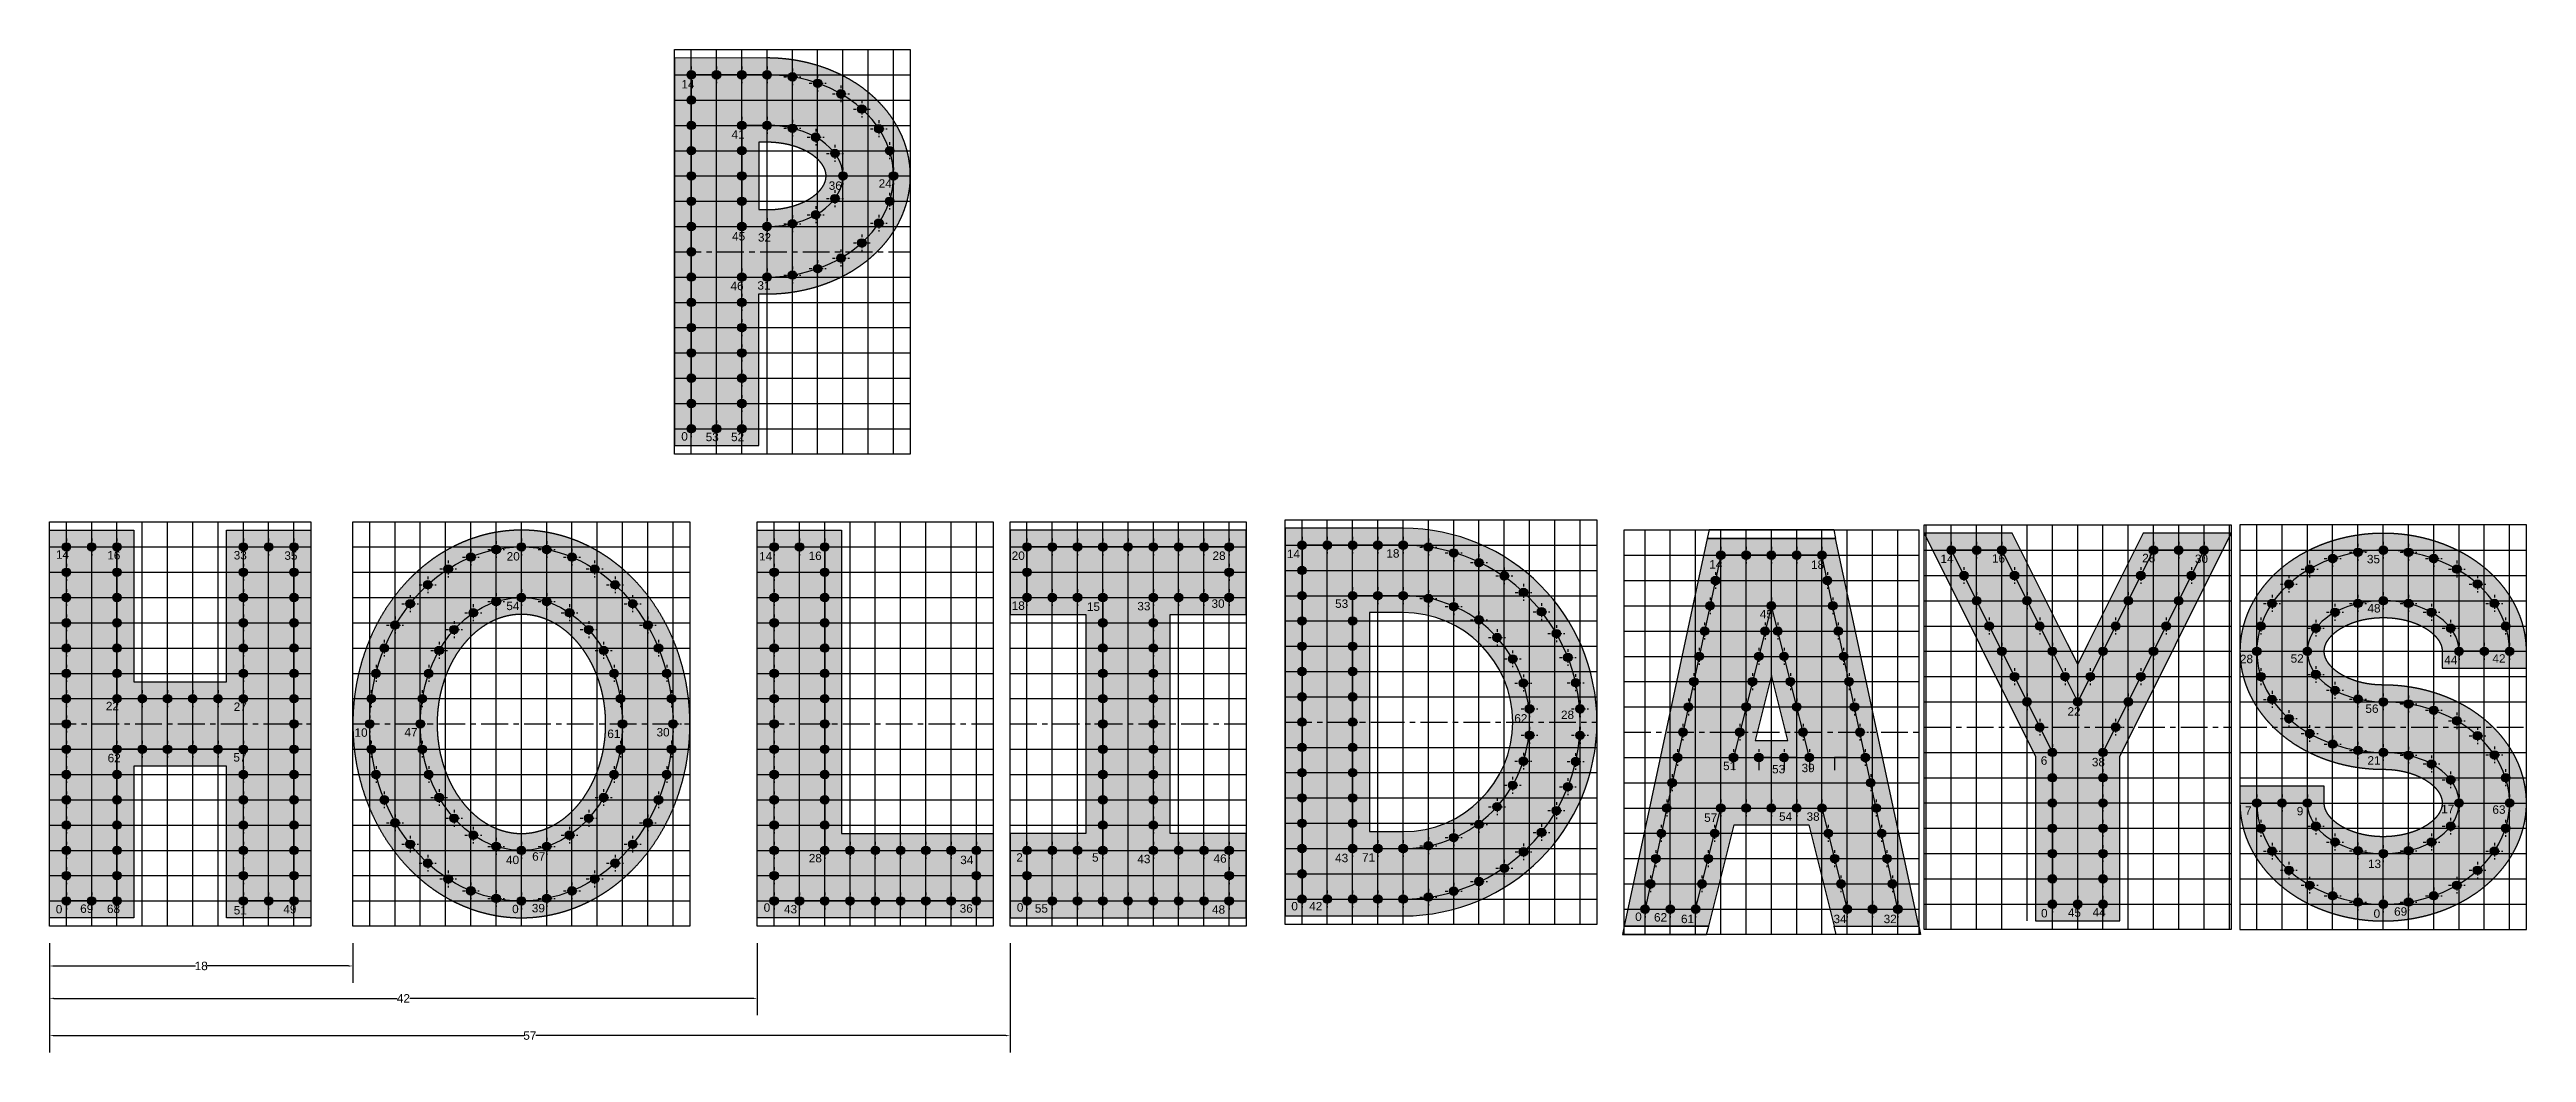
# Model space of a CAD drawing. Header units: millimetres. Extents: x 155 to 302, y -8 to 52.
import ezdxf

# ---------------------------------------------------------------- set-up
doc = ezdxf.new("R2010")
doc.units = ezdxf.units.MM
doc.linetypes.add('CENTER', pattern=[50.8, 31.75, -6.35, 6.35, -6.35])
for name, color, linetype in [('LetterBounds', 192, 'Continuous'), ('LetterFill', 7, 'Continuous'), ('LetterOutlines', 61, 'Continuous'), ('MountingTabs', 254, 'Continuous'), ('PixelCenters', 116, 'Continuous'), ('PixelFill', 22, 'Continuous'), ('PixelGuides', 160, 'Continuous'), ('PixelHoles', 90, 'Continuous'), ('PixelNumbers', 232, 'Continuous'), ('PixelPaths', 211, 'Continuous')]:
    doc.layers.add(name, color=color, linetype=linetype)
doc.layers.add('PixelPositions', color=3, linetype='Continuous', lineweight=25)
doc.styles.add('Annotative', font='arial.ttf')
doc.styles.get("Standard").update_dxf_attribs({"font": 'arial.ttf'})
doc.dimstyles.new('Mine$0', dxfattribs={"dimtxt": 0.5, "dimasz": 0.25, "dimexe": 1, "dimexo": 1, "dimgap": 0, "dimtad": 0, "dimdsep": 46, "dimtxsty": 'Standard', "dimcen": 0, "dimclrd": 256, "dimclre": 256, "dimclrt": 2, "dimadec": 0, "dimazin": 2, "dimtp": 0.1, "dimtm": 0.1, "dimtfac": 0.71, "dimtmove": 0, "dimatfit": 3, "dimfxl": 1, "dimlwd": -1, "dimlwe": -1, "dimarcsym": 1})

msp = doc.modelspace()

# ---------------------------------------------------------------- texts
at = {"layer": 'PixelNumbers'}
for s, p in [('14', (192.153, 49.273)), ('41', (195.131, 46.297)), ('36', (200.896, 43.261)), ('24', (203.859, 43.385)), ('45', (195.162, 40.253)), ('32', (196.697, 40.191)), ('46', (195.07, 37.307)), ('31', (196.667, 37.338)), ('0', (192.146, 28.381)), ('53', (193.596, 28.348)), ('52', (195.101, 28.348)), ('14', (253.148, 20.791)), ('18', (259.186, 20.771)), ('14', (266.87, 21.119)), ('16', (269.926, 21.142)), ('28', (278.838, 21.166)), ('30', (281.965, 21.119)), ('45', (256.147, 17.834)), ('22', (274.406, 12.065)), ('51', (253.968, 8.831)), ('53', (256.874, 8.639)), ('39', (258.626, 8.711)), ('6', (272.819, 9.151)), ('38', (275.852, 9.058)), ('57', (252.844, 5.762)), ('54', (257.29, 5.826)), ('38', (258.921, 5.826)), ('0', (248.753, -0.117)), ('62', (249.869, -0.151)), ('61', (251.468, -0.247)), ('34', (260.52, -0.247)), ('32', (263.495, -0.247)), ('0', (272.835, 0.092)), ('45', (274.429, 0.127)), ('44', (275.899, 0.151))]:
    msp.add_text(s, height=0.5, dxfattribs=at).set_placement(p)
at = {"layer": 'PixelNumbers', "style": 'Annotative'}
for s, p in [('14', (155.041, 21.371)), ('16', (158.087, 21.33)), ('33', (165.589, 21.33)), ('35', (168.594, 21.309)), ('20', (181.787, 21.267)), ('14', (196.767, 21.269)), ('16', (199.703, 21.3)), ('20', (211.754, 21.304)), ('28', (223.671, 21.304)), ('14', (228.084, 21.409)), ('18', (233.987, 21.44)), ('35', (292.174, 21.101)), ('54', (181.767, 18.325)), ('18', (211.754, 18.34)), ('15', (216.216, 18.279)), ('33', (219.21, 18.31)), ('30', (223.61, 18.462)), ('53', (230.945, 18.458)), ('48', (292.204, 18.184)), ('28', (284.637, 15.176)), ('52', (287.646, 15.206)), ('44', (296.763, 15.115)), ('42', (299.62, 15.206)), ('22', (158.004, 12.383)), ('27', (165.589, 12.342)), ('62', (241.577, 11.652)), ('28', (244.348, 11.863)), ('56', (292.083, 12.228)), ('10', (172.757, 10.809)), ('47', (175.721, 10.829)), ('61', (187.759, 10.738)), ('30', (190.678, 10.831)), ('62', (158.108, 9.298)), ('57', (165.569, 9.339)), ('21', (292.204, 9.159)), ('7', (284.941, 6.181)), ('9', (288.01, 6.15)), ('17', (296.581, 6.272)), ('63', (299.62, 6.241)), ('40', (181.747, 3.256)), ('67', (183.299, 3.459)), ('28', (199.714, 3.36)), ('34', (208.7, 3.255)), ('2', (212.029, 3.4)), ('5', (216.521, 3.4)), ('43', (219.21, 3.308)), ('46', (223.732, 3.339)), ('43', (230.945, 3.37)), ('71', (232.541, 3.4)), ('13', (292.235, 3.02)), ('0', (155.032, 0.332)), ('69', (156.478, 0.362)), ('68', (158.067, 0.351)), ('51', (165.589, 0.269)), ('49', (168.532, 0.331)), ('0', (182.11, 0.342)), ('39', (183.279, 0.393)), ('0', (197.036, 0.426)), ('43', (198.242, 0.332)), ('36', (208.669, 0.374)), ('0', (212.06, 0.436)), ('55', (213.129, 0.375)), ('48', (223.641, 0.314)), ('0', (228.347, 0.508)), ('42', (229.409, 0.509)), ('0', (292.569, 0.072)), ('69', (293.785, 0.194))]:
    msp.add_text(s, height=0.5, dxfattribs=at).set_placement(p)

# ---------------------------------------------------------------- blocks, each defined once
blk = doc.blocks.new('Pixel')
at = {"layer": 'PixelFill'}
h = blk.add_hatch(color=256, dxfattribs=at)
h.paths.add_polyline_path([(0.25, 0, 0.414214), (0, 0.25), (0, 0)])
h.paths.add_polyline_path([(-0.25, 0), (0, 0), (0, 0.25, 0.414214)])
h.paths.add_polyline_path([(0, -0.25), (0, 0), (-0.25, 0, 0.414214)])
h.paths.add_polyline_path([(0, -0.25, 0.414214), (0.25, 0), (0, 0)])
h = blk.add_hatch(color=256, dxfattribs=at)
edge = h.paths.add_edge_path()
edge.add_line((0, 0), (0, 0.25))
edge.add_arc((0, 0), 0.25, 90, 180)
edge.add_line((-0.25, 0), (0, 0))
h = blk.add_hatch(color=256, dxfattribs=at)
edge = h.paths.add_edge_path()
edge.add_line((0, -0.25), (0, 0))
edge.add_line((0, 0), (-0.25, 0))
edge.add_arc((0, 0), 0.25, 180, 270)
h = blk.add_hatch(color=256, dxfattribs=at)
edge = h.paths.add_edge_path()
edge.add_line((0, 0), (0.25, 0))
edge.add_arc((0, 0), 0.25, 0, 90)
edge.add_line((0, 0.25), (0, 0))
h = blk.add_hatch(color=256, dxfattribs=at)
edge = h.paths.add_edge_path()
edge.add_line((0, 0), (0, -0.25))
edge.add_arc((0, 0), 0.25, 270, 360)
edge.add_line((0.25, 0), (0, 0))
at = {"layer": 'PixelCenters', "linetype": 'CENTER', "ltscale": 0.005}
for p, q in [((-0.5, 0), (0.5, 0)), ((0, 0.5), (0, -0.5))]:
    blk.add_line(p, q, dxfattribs=at)
at = {"layer": 'PixelHoles'}
blk.add_circle((0, 0), 0.25, dxfattribs=at)
blk = doc.blocks.new('*D157')
at = {"layer": 'PixelPositions', "linetype": 'ByBlock', "transparency": 16777216}
for p, q in [((154.66, -1.43), (154.66, -3.79)), ((172.66, -1.43), (172.66, -3.79)), ((154.91, -2.79), (163.32, -2.79)), ((172.41, -2.79), (164, -2.79))]:
    blk.add_line(p, q, dxfattribs=at)
at = {"layer": 'PixelPositions', "transparency": 16777216}
for points in [[(154.91, -2.75), (154.91, -2.83), (154.66, -2.79)], [(172.41, -2.75), (172.41, -2.83), (172.66, -2.79)]]:
    blk.add_solid(points, dxfattribs=at)
at = {"layer": 'PixelPositions', "color": 2, "transparency": 16777216, "insert": (163.66, -2.79), "char_height": 0.5, "attachment_point": 5}
blk.add_mtext('18', dxfattribs=at)
blk = doc.blocks.new('*D158')
at = {"layer": 'PixelPositions', "linetype": 'ByBlock', "transparency": 16777216}
for p, q in [((154.66, -1.43), (154.66, -5.71)), ((196.66, -1.43), (196.66, -5.71)), ((154.91, -4.71), (175.29, -4.71)), ((196.41, -4.71), (176.03, -4.71))]:
    blk.add_line(p, q, dxfattribs=at)
at = {"layer": 'PixelPositions', "transparency": 16777216}
for points in [[(154.91, -4.67), (154.91, -4.75), (154.66, -4.71)], [(196.41, -4.67), (196.41, -4.75), (196.66, -4.71)]]:
    blk.add_solid(points, dxfattribs=at)
at = {"layer": 'PixelPositions', "color": 2, "transparency": 16777216, "insert": (175.66, -4.71), "char_height": 0.5, "attachment_point": 5}
blk.add_mtext('42', dxfattribs=at)
blk = doc.blocks.new('*D159')
at = {"layer": 'PixelPositions', "linetype": 'ByBlock', "transparency": 16777216}
for p, q in [((154.66, -1.43), (154.66, -7.92)), ((211.66, -1.43), (211.66, -7.92)), ((154.91, -6.92), (182.8, -6.92)), ((211.41, -6.92), (183.52, -6.92))]:
    blk.add_line(p, q, dxfattribs=at)
at = {"layer": 'PixelPositions', "transparency": 16777216}
for points in [[(154.91, -6.88), (154.91, -6.96), (154.66, -6.92)], [(211.41, -6.88), (211.41, -6.96), (211.66, -6.92)]]:
    blk.add_solid(points, dxfattribs=at)
at = {"layer": 'PixelPositions', "color": 2, "transparency": 16777216, "insert": (183.16, -6.92), "char_height": 0.5, "attachment_point": 5}
blk.add_mtext('57', dxfattribs=at)

# ---------------------------------------------------------------- dimensions: what is measured, and where the dimension line sits
at = {"layer": 'PixelPositions'}
for base, p2, picture, middle in [((172.66, -2.787), (172.66, -0.429), '*D157', (163.66, -2.787)), ((196.66, -4.712), (196.66, -0.429), '*D158', (175.66, -4.712)), ((211.66, -6.92), (211.66, -0.429), '*D159', (183.16, -6.92))]:
    dim = msp.add_linear_dim(base=base, p1=(154.66, -0.429), p2=p2, angle=0, dimstyle='Mine$0', override={"dimpost": ''}, dxfattribs=at)
    dim.commit()
    dim.dimension.update_dxf_attribs({"geometry": picture, "text_midpoint": middle})

# ---------------------------------------------------------------- hatches: boundary and pattern name
at = {"layer": 'LetterFill'}
h = msp.add_hatch(color=256, dxfattribs=at)
h.paths.add_polyline_path([(191.74, 28.084), (196.74, 28.084), (196.74, 37.084), (197.24, 37.084), (197.266, 37.084), (197.291, 37.084), (197.317, 37.084), (197.342, 37.084), (197.367, 37.085), (197.393, 37.085), (197.418, 37.085), (197.444, 37.086), (197.469, 37.086), (197.495, 37.087), (197.52, 37.088), (197.546, 37.088), (197.571, 37.089), (197.597, 37.09), (197.622, 37.091), (197.648, 37.092), (197.673, 37.093), (197.698, 37.094), (197.724, 37.095), (197.749, 37.096), (197.775, 37.098), (197.8, 37.099), (197.826, 37.1), (197.851, 37.102), (197.876, 37.103), (197.902, 37.105), (197.927, 37.107), (197.953, 37.108), (197.978, 37.11), (198.003, 37.112), (198.029, 37.114), (198.054, 37.116), (198.08, 37.118), (198.105, 37.12), (198.13, 37.122), (198.156, 37.124), (198.181, 37.127), (198.206, 37.129), (198.232, 37.131), (198.257, 37.134), (198.282, 37.136), (198.308, 37.139), (198.333, 37.142), (198.358, 37.144), (198.383, 37.147), (198.409, 37.15), (198.434, 37.153), (198.459, 37.156), (198.484, 37.159), (198.51, 37.162), (198.535, 37.165), (198.56, 37.168), (198.585, 37.172), (198.61, 37.175), (198.635, 37.178), (198.661, 37.182), (198.686, 37.185), (198.711, 37.189), (198.736, 37.193), (198.761, 37.196), (198.786, 37.2), (198.811, 37.204), (198.836, 37.208), (198.861, 37.212), (198.886, 37.216), (198.911, 37.22), (198.936, 37.224), (198.961, 37.228), (198.986, 37.232), (199.011, 37.237), (199.036, 37.241), (199.061, 37.246), (199.086, 37.25), (199.111, 37.255), (199.136, 37.259), (199.161, 37.264), (199.186, 37.269), (199.21, 37.274), (199.235, 37.278), (199.26, 37.283), (199.285, 37.288), (199.31, 37.293), (199.334, 37.299), (199.359, 37.304), (199.384, 37.309), (199.408, 37.314), (199.433, 37.32), (199.458, 37.325), (199.482, 37.331), (199.507, 37.336), (199.532, 37.342), (199.556, 37.348), (199.581, 37.353), (199.605, 37.359), (199.63, 37.365), (199.654, 37.371), (199.679, 37.377), (199.703, 37.383), (199.728, 37.389), (199.752, 37.395), (199.777, 37.401), (199.801, 37.408), (199.825, 37.414), (199.85, 37.42), (199.874, 37.427), (199.898, 37.433), (199.922, 37.44), (199.947, 37.447), (199.971, 37.453), (199.995, 37.46), (200.019, 37.467), (200.043, 37.474), (200.068, 37.481), (200.092, 37.488), (200.116, 37.495), (200.14, 37.502), (200.164, 37.509), (200.188, 37.517), (200.212, 37.524), (200.236, 37.531), (200.26, 37.539), (200.284, 37.546), (200.307, 37.554), (200.331, 37.561), (200.355, 37.569), (200.379, 37.577), (200.403, 37.584), (200.426, 37.592), (200.45, 37.6), (200.474, 37.608), (200.497, 37.616), (200.521, 37.624), (200.545, 37.632), (200.568, 37.641), (200.592, 37.649), (200.615, 37.657), (200.639, 37.666), (200.662, 37.674), (200.686, 37.682), (200.709, 37.691), (200.732, 37.7), (200.756, 37.708), (200.779, 37.717), (200.802, 37.726), (200.826, 37.735), (200.849, 37.744), (200.872, 37.753), (200.895, 37.762), (200.918, 37.771), (200.941, 37.78), (200.964, 37.789), (200.988, 37.798), (201.011, 37.807), (201.034, 37.817), (201.056, 37.826), (201.079, 37.836), (201.102, 37.845), (201.125, 37.855), (201.148, 37.864), (201.171, 37.874), (201.193, 37.884), (201.216, 37.894), (201.239, 37.904), (201.261, 37.914), (201.284, 37.924), (201.307, 37.934), (201.329, 37.944), (201.352, 37.954), (201.374, 37.964), (201.396, 37.974), (201.419, 37.985), (201.441, 37.995), (201.464, 38.006), (201.486, 38.016), (201.508, 38.027), (201.53, 38.037), (201.552, 38.048), (201.575, 38.059), (201.597, 38.069), (201.619, 38.08), (201.641, 38.091), (201.663, 38.102), (201.685, 38.113), (201.707, 38.124), (201.729, 38.135), (201.75, 38.146), (201.772, 38.158), (201.794, 38.169), (201.816, 38.18), (201.837, 38.192), (201.859, 38.203), (201.881, 38.215), (201.902, 38.226), (201.924, 38.238), (201.945, 38.249), (201.967, 38.261), (201.988, 38.273), (202.009, 38.285), (202.031, 38.297), (202.052, 38.309), (202.073, 38.321), (202.094, 38.333), (202.115, 38.345), (202.137, 38.357), (202.158, 38.369), (202.179, 38.381), (202.2, 38.394), (202.221, 38.406), (202.241, 38.419), (202.262, 38.431), (202.283, 38.444), (202.304, 38.456), (202.325, 38.469), (202.345, 38.482), (202.366, 38.494), (202.386, 38.507), (202.407, 38.52), (202.427, 38.533), (202.448, 38.546), (202.468, 38.559), (202.489, 38.572), (202.509, 38.585), (202.529, 38.598), (202.549, 38.612), (202.57, 38.625), (202.59, 38.638), (202.61, 38.652), (202.63, 38.665), (202.65, 38.679), (202.67, 38.692), (202.69, 38.706), (202.709, 38.719), (202.729, 38.733), (202.749, 38.747), (202.769, 38.761), (202.788, 38.775), (202.808, 38.789), (202.827, 38.803), (202.847, 38.817), (202.866, 38.831), (202.886, 38.845), (202.905, 38.859), (202.924, 38.873), (202.944, 38.887), (202.963, 38.902), (202.982, 38.916), (203.001, 38.931), (203.02, 38.945), (203.039, 38.96), (203.058, 38.974), (203.077, 38.989), (203.096, 39.004), (203.115, 39.018), (203.133, 39.033), (203.152, 39.048), (203.171, 39.063), (203.189, 39.078), (203.208, 39.093), (203.226, 39.108), (203.245, 39.123), (203.263, 39.138), (203.281, 39.153), (203.3, 39.168), (203.318, 39.184), (203.336, 39.199), (203.354, 39.214), (203.372, 39.23), (203.39, 39.245), (203.408, 39.261), (203.426, 39.276), (203.444, 39.292), (203.461, 39.308), (203.479, 39.323), (203.497, 39.339), (203.514, 39.355), (203.532, 39.371), (203.55, 39.387), (203.567, 39.403), (203.584, 39.419), (203.602, 39.435), (203.619, 39.451), (203.636, 39.467), (203.653, 39.483), (203.67, 39.499), (203.687, 39.516), (203.704, 39.532), (203.721, 39.548), (203.738, 39.565), (203.755, 39.581), (203.772, 39.598), (203.788, 39.614), (203.805, 39.631), (203.822, 39.648), (203.838, 39.664), (203.855, 39.681), (203.871, 39.698), (203.887, 39.715), (203.904, 39.731), (203.92, 39.748), (203.936, 39.765), (203.952, 39.782), (203.968, 39.799), (203.984, 39.816), (204, 39.833), (204.016, 39.851), (204.032, 39.868), (204.047, 39.885), (204.063, 39.902), (204.079, 39.92), (204.094, 39.937), (204.11, 39.955), (204.125, 39.972), (204.14, 39.989), (204.156, 40.007), (204.171, 40.025), (204.186, 40.042), (204.201, 40.06), (204.216, 40.078), (204.231, 40.095), (204.246, 40.113), (204.261, 40.131), (204.276, 40.149), (204.29, 40.167), (204.305, 40.185), (204.32, 40.203), (204.334, 40.221), (204.349, 40.239), (204.363, 40.257), (204.377, 40.275), (204.392, 40.293), (204.406, 40.312), (204.42, 40.33), (204.434, 40.348), (204.448, 40.367), (204.462, 40.385), (204.476, 40.404), (204.49, 40.422), (204.503, 40.441), (204.517, 40.459), (204.531, 40.478), (204.544, 40.496), (204.558, 40.515), (204.571, 40.534), (204.584, 40.552), (204.598, 40.571), (204.611, 40.59), (204.624, 40.609), (204.637, 40.628), (204.65, 40.647), (204.663, 40.666), (204.676, 40.685), (204.688, 40.704), (204.701, 40.723), (204.714, 40.742), (204.726, 40.761), (204.739, 40.78), (204.751, 40.8), (204.764, 40.819), (204.776, 40.838), (204.788, 40.858), (204.8, 40.877), (204.812, 40.896), (204.824, 40.916), (204.836, 40.935), (204.848, 40.955), (204.86, 40.974), (204.872, 40.994), (204.883, 41.014), (204.895, 41.033), (204.906, 41.053), (204.918, 41.073), (204.929, 41.093), (204.94, 41.112), (204.951, 41.132), (204.963, 41.152), (204.974, 41.172), (204.985, 41.192), (204.996, 41.212), (205.006, 41.232), (205.017, 41.252), (205.028, 41.272), (205.038, 41.292), (205.049, 41.312), (205.059, 41.332), (205.07, 41.353), (205.08, 41.373), (205.09, 41.393), (205.1, 41.413), (205.111, 41.434), (205.121, 41.454), (205.13, 41.474), (205.14, 41.495), (205.15, 41.515), (205.16, 41.536), (205.169, 41.556), (205.179, 41.577), (205.188, 41.597), (205.198, 41.618), (205.207, 41.638), (205.216, 41.659), (205.226, 41.68), (205.235, 41.7), (205.244, 41.721), (205.253, 41.742), (205.261, 41.763), (205.27, 41.783), (205.279, 41.804), (205.288, 41.825), (205.296, 41.846), (205.305, 41.867), (205.313, 41.888), (205.321, 41.909), (205.329, 41.93), (205.338, 41.951), (205.346, 41.972), (205.354, 41.993), (205.362, 42.014), (205.369, 42.035), (205.377, 42.056), (205.385, 42.077), (205.393, 42.098), (205.4, 42.12), (205.407, 42.141), (205.415, 42.162), (205.422, 42.183), (205.429, 42.205), (205.436, 42.226), (205.444, 42.247), (205.45, 42.269), (205.457, 42.29), (205.464, 42.311), (205.471, 42.333), (205.478, 42.354), (205.484, 42.376), (205.491, 42.397), (205.497, 42.418), (205.503, 42.44), (205.51, 42.462), (205.516, 42.483), (205.522, 42.505), (205.528, 42.526), (205.534, 42.548), (205.54, 42.569), (205.545, 42.591), (205.551, 42.613), (205.557, 42.634), (205.562, 42.656), (205.568, 42.678), (205.573, 42.699), (205.578, 42.721), (205.583, 42.743), (205.588, 42.765), (205.593, 42.786), (205.598, 42.808), (205.603, 42.83), (205.608, 42.852), (205.613, 42.874), (205.617, 42.896), (205.622, 42.917), (205.626, 42.939), (205.631, 42.961), (205.635, 42.983), (205.639, 43.005), (205.643, 43.027), (205.647, 43.049), (205.651, 43.071), (205.655, 43.093), (205.659, 43.115), (205.662, 43.137), (205.666, 43.159), (205.669, 43.181), (205.673, 43.203), (205.676, 43.225), (205.679, 43.247), (205.683, 43.269), (205.686, 43.291), (205.689, 43.313), (205.692, 43.335), (205.694, 43.357), (205.697, 43.38), (205.7, 43.402), (205.702, 43.424), (205.705, 43.446), (205.707, 43.468), (205.71, 43.49), (205.712, 43.512), (205.714, 43.535), (205.716, 43.557), (205.718, 43.579), (205.72, 43.601), (205.722, 43.623), (205.723, 43.646), (205.725, 43.668), (205.727, 43.69), (205.728, 43.712), (205.729, 43.734), (205.731, 43.757), (205.732, 43.779), (205.733, 43.801), (205.734, 43.823), (205.735, 43.846), (205.736, 43.868), (205.737, 43.89), (205.737, 43.912), (205.738, 43.934), (205.738, 43.957), (205.739, 43.979), (205.739, 44.001), (205.739, 44.023), (205.74, 44.046), (205.74, 44.068), (205.74, 44.09), (205.74, 44.112), (205.739, 44.135), (205.739, 44.157), (205.739, 44.179), (205.738, 44.201), (205.738, 44.224), (205.737, 44.246), (205.737, 44.268), (205.736, 44.29), (205.735, 44.313), (205.734, 44.335), (205.733, 44.357), (205.732, 44.379), (205.731, 44.402), (205.73, 44.424), (205.728, 44.446), (205.727, 44.468), (205.725, 44.491), (205.724, 44.513), (205.722, 44.535), (205.72, 44.557), (205.718, 44.579), (205.716, 44.601), (205.714, 44.624), (205.712, 44.646), (205.71, 44.668), (205.708, 44.69), (205.705, 44.712), (205.703, 44.734), (205.7, 44.757), (205.698, 44.779), (205.695, 44.801), (205.692, 44.823), (205.689, 44.845), (205.687, 44.867), (205.684, 44.889), (205.68, 44.911), (205.677, 44.933), (205.674, 44.955), (205.671, 44.977), (205.667, 45), (205.664, 45.022), (205.66, 45.044), (205.656, 45.066), (205.652, 45.088), (205.649, 45.11), (205.645, 45.131), (205.641, 45.153), (205.636, 45.175), (205.632, 45.197), (205.628, 45.219), (205.624, 45.241), (205.619, 45.263), (205.615, 45.285), (205.61, 45.307), (205.605, 45.329), (205.6, 45.35), (205.596, 45.372), (205.591, 45.394), (205.586, 45.416), (205.58, 45.438), (205.575, 45.459), (205.57, 45.481), (205.565, 45.503), (205.559, 45.524), (205.554, 45.546), (205.548, 45.568), (205.542, 45.589), (205.536, 45.611), (205.531, 45.633), (205.525, 45.654), (205.519, 45.676), (205.513, 45.697), (205.506, 45.719), (205.5, 45.74), (205.494, 45.762), (205.487, 45.783), (205.481, 45.805), (205.474, 45.826), (205.467, 45.848), (205.461, 45.869), (205.454, 45.89), (205.447, 45.912), (205.44, 45.933), (205.433, 45.954), (205.426, 45.976), (205.418, 45.997), (205.411, 46.018), (205.404, 46.039), (205.396, 46.061), (205.388, 46.082), (205.381, 46.103), (205.373, 46.124), (205.365, 46.145), (205.357, 46.166), (205.349, 46.187), (205.341, 46.208), (205.333, 46.229), (205.325, 46.25), (205.317, 46.271), (205.308, 46.292), (205.3, 46.313), (205.291, 46.334), (205.283, 46.355), (205.274, 46.376), (205.265, 46.396), (205.256, 46.417), (205.248, 46.438), (205.239, 46.459), (205.229, 46.479), (205.22, 46.5), (205.211, 46.52), (205.202, 46.541), (205.192, 46.562), (205.183, 46.582), (205.173, 46.603), (205.164, 46.623), (205.154, 46.644), (205.144, 46.664), (205.135, 46.685), (205.125, 46.705), (205.115, 46.725), (205.105, 46.746), (205.094, 46.766), (205.084, 46.786), (205.074, 46.806), (205.064, 46.827), (205.053, 46.847), (205.043, 46.867), (205.032, 46.887), (205.021, 46.907), (205.011, 46.927), (205, 46.947), (204.989, 46.967), (204.978, 46.987), (204.967, 47.007), (204.956, 47.027), (204.945, 47.047), (204.934, 47.066), (204.922, 47.086), (204.911, 47.106), (204.899, 47.126), (204.888, 47.145), (204.876, 47.165), (204.865, 47.185), (204.853, 47.204), (204.841, 47.224), (204.829, 47.243), (204.817, 47.263), (204.805, 47.282), (204.793, 47.302), (204.781, 47.321), (204.769, 47.34), (204.756, 47.36), (204.744, 47.379), (204.732, 47.398), (204.719, 47.417), (204.706, 47.437), (204.694, 47.456), (204.681, 47.475), (204.668, 47.494), (204.655, 47.513), (204.642, 47.532), (204.629, 47.551), (204.616, 47.57), (204.603, 47.589), (204.59, 47.607), (204.577, 47.626), (204.563, 47.645), (204.55, 47.664), (204.536, 47.682), (204.523, 47.701), (204.509, 47.72), (204.496, 47.738), (204.482, 47.757), (204.468, 47.775), (204.454, 47.794), (204.44, 47.812), (204.426, 47.83), (204.412, 47.849), (204.398, 47.867), (204.384, 47.885), (204.369, 47.903), (204.355, 47.922), (204.341, 47.94), (204.326, 47.958), (204.311, 47.976), (204.297, 47.994), (204.282, 48.012), (204.267, 48.03), (204.253, 48.048), (204.238, 48.065), (204.223, 48.083), (204.208, 48.101), (204.193, 48.119), (204.178, 48.136), (204.162, 48.154), (204.147, 48.171), (204.132, 48.189), (204.116, 48.206), (204.101, 48.224), (204.085, 48.241), (204.07, 48.259), (204.054, 48.276), (204.038, 48.293), (204.023, 48.31), (204.007, 48.328), (203.991, 48.345), (203.975, 48.362), (203.959, 48.379), (203.943, 48.396), (203.927, 48.413), (203.911, 48.43), (203.894, 48.447), (203.878, 48.464), (203.862, 48.48), (203.845, 48.497), (203.829, 48.514), (203.812, 48.53), (203.796, 48.547), (203.779, 48.564), (203.762, 48.58), (203.746, 48.597), (203.729, 48.613), (203.712, 48.629), (203.695, 48.646), (203.678, 48.662), (203.661, 48.678), (203.644, 48.694), (203.626, 48.71), (203.609, 48.727), (203.592, 48.743), (203.574, 48.759), (203.557, 48.775), (203.54, 48.791), (203.522, 48.806), (203.504, 48.822), (203.487, 48.838), (203.469, 48.854), (203.451, 48.869), (203.434, 48.885), (203.416, 48.901), (203.398, 48.916), (203.38, 48.932), (203.362, 48.947), (203.344, 48.962), (203.326, 48.978), (203.307, 48.993), (203.289, 49.008), (203.271, 49.023), (203.253, 49.039), (203.234, 49.054), (203.216, 49.069), (203.197, 49.084), (203.179, 49.099), (203.16, 49.114), (203.141, 49.128), (203.123, 49.143), (203.104, 49.158), (203.085, 49.173), (203.066, 49.187), (203.047, 49.202), (203.028, 49.217), (203.009, 49.231), (202.99, 49.246), (202.971, 49.26), (202.952, 49.274), (202.933, 49.289), (202.913, 49.303), (202.894, 49.317), (202.875, 49.331), (202.855, 49.345), (202.836, 49.359), (202.816, 49.373), (202.797, 49.387), (202.777, 49.401), (202.757, 49.415), (202.738, 49.429), (202.718, 49.443), (202.698, 49.456), (202.678, 49.47), (202.658, 49.483), (202.638, 49.497), (202.618, 49.51), (202.598, 49.524), (202.578, 49.537), (202.558, 49.551), (202.538, 49.564), (202.518, 49.577), (202.497, 49.59), (202.477, 49.603), (202.457, 49.616), (202.436, 49.629), (202.416, 49.642), (202.395, 49.655), (202.375, 49.668), (202.354, 49.681), (202.333, 49.694), (202.313, 49.706), (202.292, 49.719), (202.271, 49.731), (202.25, 49.744), (202.229, 49.756), (202.208, 49.769), (202.188, 49.781), (202.167, 49.793), (202.145, 49.806), (202.124, 49.818), (202.103, 49.83), (202.082, 49.842), (202.061, 49.854), (202.04, 49.866), (202.018, 49.878), (201.997, 49.89), (201.976, 49.902), (201.954, 49.913), (201.933, 49.925), (201.911, 49.937), (201.89, 49.948), (201.868, 49.96), (201.847, 49.971), (201.825, 49.983), (201.803, 49.994), (201.781, 50.006), (201.76, 50.017), (201.738, 50.028), (201.716, 50.039), (201.694, 50.05), (201.672, 50.061), (201.65, 50.072), (201.628, 50.083), (201.606, 50.094), (201.584, 50.105), (201.562, 50.116), (201.54, 50.126), (201.518, 50.137), (201.495, 50.147), (201.473, 50.158), (201.451, 50.168), (201.428, 50.179), (201.406, 50.189), (201.384, 50.2), (201.361, 50.21), (201.339, 50.22), (201.316, 50.23), (201.294, 50.24), (201.271, 50.25), (201.248, 50.26), (201.226, 50.27), (201.203, 50.28), (201.18, 50.29), (201.158, 50.299), (201.135, 50.309), (201.112, 50.319), (201.089, 50.328), (201.066, 50.338), (201.043, 50.347), (201.02, 50.357), (200.997, 50.366), (200.974, 50.375), (200.951, 50.384), (200.928, 50.394), (200.905, 50.403), (200.882, 50.412), (200.859, 50.421), (200.836, 50.43), (200.812, 50.439), (200.789, 50.447), (200.766, 50.456), (200.742, 50.465), (200.719, 50.473), (200.696, 50.482), (200.672, 50.491), (200.649, 50.499), (200.625, 50.507), (200.602, 50.516), (200.578, 50.524), (200.555, 50.532), (200.531, 50.54), (200.508, 50.548), (200.484, 50.557), (200.46, 50.565), (200.437, 50.572), (200.413, 50.58), (200.389, 50.588), (200.365, 50.596), (200.341, 50.604), (200.318, 50.611), (200.294, 50.619), (200.27, 50.626), (200.246, 50.634), (200.222, 50.641), (200.198, 50.648), (200.174, 50.656), (200.15, 50.663), (200.126, 50.67), (200.102, 50.677), (200.078, 50.684), (200.054, 50.691), (200.03, 50.698), (200.005, 50.705), (199.981, 50.712), (199.957, 50.718), (199.933, 50.725), (199.909, 50.732), (199.884, 50.738), (199.86, 50.745), (199.836, 50.751), (199.811, 50.758), (199.787, 50.764), (199.763, 50.77), (199.738, 50.776), (199.714, 50.782), (199.689, 50.788), (199.665, 50.794), (199.64, 50.8), (199.616, 50.806), (199.591, 50.812), (199.567, 50.818), (199.542, 50.824), (199.517, 50.829), (199.493, 50.835), (199.468, 50.84), (199.444, 50.846), (199.419, 50.851), (199.394, 50.856), (199.37, 50.862), (199.345, 50.867), (199.32, 50.872), (199.295, 50.877), (199.271, 50.882), (199.246, 50.887), (199.221, 50.892), (199.196, 50.897), (199.171, 50.902), (199.146, 50.906), (199.122, 50.911), (199.097, 50.916), (199.072, 50.92), (199.047, 50.925), (199.022, 50.929), (198.997, 50.933), (198.972, 50.938), (198.947, 50.942), (198.922, 50.946), (198.897, 50.95), (198.872, 50.954), (198.847, 50.958), (198.822, 50.962), (198.797, 50.966), (198.772, 50.97), (198.747, 50.973), (198.721, 50.977), (198.696, 50.981), (198.671, 50.984), (198.646, 50.988), (198.621, 50.991), (198.596, 50.995), (198.571, 50.998), (198.545, 51.001), (198.52, 51.004), (198.495, 51.007), (198.47, 51.01), (198.445, 51.013), (198.419, 51.016), (198.394, 51.019), (198.369, 51.022), (198.344, 51.025), (198.318, 51.028), (198.293, 51.03), (198.268, 51.033), (198.242, 51.035), (198.217, 51.038), (198.192, 51.04), (198.166, 51.042), (198.141, 51.045), (198.116, 51.047), (198.09, 51.049), (198.065, 51.051), (198.04, 51.053), (198.014, 51.055), (197.989, 51.057), (197.963, 51.059), (197.938, 51.06), (197.913, 51.062), (197.887, 51.064), (197.862, 51.065), (197.836, 51.067), (197.811, 51.068), (197.786, 51.069), (197.76, 51.071), (197.735, 51.072), (197.709, 51.073), (197.684, 51.074), (197.658, 51.075), (197.633, 51.076), (197.607, 51.077), (197.582, 51.078), (197.557, 51.079), (197.531, 51.08), (197.506, 51.08), (197.48, 51.081), (197.455, 51.082), (197.429, 51.082), (197.404, 51.083), (197.378, 51.083), (197.353, 51.083), (197.327, 51.084), (197.302, 51.084), (197.276, 51.084), (197.251, 51.084), (197.225, 51.084), (197.239, 51.084), (191.74, 51.08)])
h.paths.add_polyline_path([(197.24, 46.084), (197.255, 46.084), (197.269, 46.084), (197.284, 46.084), (197.299, 46.084), (197.314, 46.083), (197.328, 46.083), (197.343, 46.083), (197.358, 46.083), (197.372, 46.082), (197.387, 46.082), (197.402, 46.082), (197.416, 46.081), (197.431, 46.081), (197.446, 46.08), (197.46, 46.08), (197.475, 46.079), (197.49, 46.078), (197.504, 46.078), (197.519, 46.077), (197.534, 46.076), (197.548, 46.076), (197.563, 46.075), (197.578, 46.074), (197.592, 46.073), (197.607, 46.072), (197.622, 46.071), (197.636, 46.07), (197.651, 46.069), (197.665, 46.068), (197.68, 46.067), (197.695, 46.066), (197.709, 46.065), (197.724, 46.063), (197.738, 46.062), (197.753, 46.061), (197.767, 46.06), (197.782, 46.058), (197.796, 46.057), (197.811, 46.055), (197.825, 46.054), (197.84, 46.052), (197.854, 46.051), (197.869, 46.049), (197.883, 46.048), (197.898, 46.046), (197.912, 46.044), (197.926, 46.043), (197.941, 46.041), (197.955, 46.039), (197.969, 46.037), (197.984, 46.035), (197.998, 46.033), (198.012, 46.031), (198.027, 46.029), (198.041, 46.027), (198.055, 46.025), (198.07, 46.023), (198.084, 46.021), (198.098, 46.019), (198.112, 46.017), (198.127, 46.015), (198.141, 46.012), (198.155, 46.01), (198.169, 46.008), (198.183, 46.005), (198.197, 46.003), (198.211, 46), (198.225, 45.998), (198.239, 45.995), (198.253, 45.993), (198.267, 45.99), (198.281, 45.988), (198.295, 45.985), (198.309, 45.982), (198.323, 45.979), (198.337, 45.977), (198.351, 45.974), (198.365, 45.971), (198.379, 45.968), (198.393, 45.965), (198.407, 45.962), (198.42, 45.959), (198.434, 45.956), (198.448, 45.953), (198.462, 45.95), (198.475, 45.947), (198.489, 45.944), (198.503, 45.941), (198.516, 45.938), (198.53, 45.934), (198.543, 45.931), (198.557, 45.928), (198.57, 45.924), (198.584, 45.921), (198.597, 45.918), (198.611, 45.914), (198.624, 45.911), (198.638, 45.907), (198.651, 45.904), (198.664, 45.9), (198.678, 45.896), (198.691, 45.893), (198.704, 45.889), (198.717, 45.885), (198.731, 45.882), (198.744, 45.878), (198.757, 45.874), (198.77, 45.87), (198.783, 45.867), (198.796, 45.863), (198.809, 45.859), (198.822, 45.855), (198.835, 45.851), (198.848, 45.847), (198.861, 45.843), (198.874, 45.839), (198.887, 45.835), (198.9, 45.83), (198.912, 45.826), (198.925, 45.822), (198.938, 45.818), (198.951, 45.814), (198.963, 45.809), (198.976, 45.805), (198.989, 45.801), (199.001, 45.796), (199.014, 45.792), (199.026, 45.788), (199.039, 45.783), (199.051, 45.779), (199.063, 45.774), (199.076, 45.77), (199.088, 45.765), (199.1, 45.76), (199.113, 45.756), (199.125, 45.751), (199.137, 45.746), (199.149, 45.742), (199.161, 45.737), (199.173, 45.732), (199.185, 45.727), (199.197, 45.722), (199.209, 45.718), (199.221, 45.713), (199.233, 45.708), (199.245, 45.703), (199.257, 45.698), (199.268, 45.693), (199.28, 45.688), (199.292, 45.683), (199.303, 45.678), (199.315, 45.673), (199.327, 45.668), (199.338, 45.662), (199.35, 45.657), (199.361, 45.652), (199.373, 45.647), (199.384, 45.642), (199.395, 45.636), (199.407, 45.631), (199.418, 45.626), (199.429, 45.62), (199.44, 45.615), (199.451, 45.61), (199.462, 45.604), (199.473, 45.599), (199.484, 45.593), (199.495, 45.588), (199.506, 45.583), (199.517, 45.577), (199.528, 45.571), (199.539, 45.566), (199.55, 45.56), (199.56, 45.555), (199.571, 45.549), (199.582, 45.543), (199.592, 45.538), (199.603, 45.532), (199.613, 45.526), (199.624, 45.521), (199.634, 45.515), (199.644, 45.509), (199.655, 45.503), (199.665, 45.498), (199.675, 45.492), (199.685, 45.486), (199.695, 45.48), (199.705, 45.474), (199.715, 45.468), (199.725, 45.462), (199.735, 45.456), (199.745, 45.45), (199.755, 45.445), (199.765, 45.439), (199.775, 45.433), (199.784, 45.427), (199.794, 45.42), (199.804, 45.414), (199.813, 45.408), (199.823, 45.402), (199.832, 45.396), (199.842, 45.39), (199.851, 45.384), (199.86, 45.378), (199.87, 45.372), (199.879, 45.365), (199.888, 45.359), (199.897, 45.353), (199.906, 45.347), (199.915, 45.341), (199.924, 45.334), (199.933, 45.328), (199.942, 45.322), (199.951, 45.315), (199.96, 45.309), (199.968, 45.303), (199.977, 45.296), (199.986, 45.29), (199.994, 45.284), (200.003, 45.277), (200.011, 45.271), (200.02, 45.265), (200.028, 45.258), (200.036, 45.252), (200.045, 45.245), (200.053, 45.239), (200.061, 45.233), (200.069, 45.226), (200.077, 45.22), (200.085, 45.213), (200.093, 45.207), (200.101, 45.2), (200.109, 45.194), (200.117, 45.187), (200.125, 45.181), (200.132, 45.174), (200.14, 45.168), (200.147, 45.161), (200.155, 45.154), (200.163, 45.148), (200.17, 45.141), (200.177, 45.135), (200.185, 45.128), (200.192, 45.122), (200.199, 45.115), (200.206, 45.108), (200.214, 45.102), (200.221, 45.095), (200.228, 45.089), (200.235, 45.082), (200.242, 45.075), (200.248, 45.069), (200.255, 45.062), (200.262, 45.056), (200.269, 45.049), (200.275, 45.042), (200.282, 45.036), (200.289, 45.029), (200.295, 45.022), (200.302, 45.016), (200.308, 45.009), (200.314, 45.002), (200.321, 44.996), (200.327, 44.989), (200.333, 44.983), (200.339, 44.976), (200.345, 44.969), (200.352, 44.963), (200.358, 44.956), (200.363, 44.949), (200.369, 44.943), (200.375, 44.936), (200.381, 44.929), (200.387, 44.923), (200.392, 44.916), (200.398, 44.909), (200.404, 44.903), (200.409, 44.896), (200.415, 44.889), (200.42, 44.883), (200.426, 44.876), (200.431, 44.869), (200.436, 44.863), (200.441, 44.856), (200.447, 44.85), (200.452, 44.843), (200.457, 44.836), (200.462, 44.83), (200.467, 44.823), (200.472, 44.816), (200.477, 44.81), (200.481, 44.803), (200.486, 44.797), (200.491, 44.79), (200.496, 44.784), (200.5, 44.777), (200.505, 44.77), (200.509, 44.764), (200.514, 44.757), (200.518, 44.751), (200.522, 44.744), (200.527, 44.738), (200.531, 44.731), (200.535, 44.725), (200.539, 44.718), (200.544, 44.712), (200.548, 44.705), (200.552, 44.699), (200.556, 44.692), (200.56, 44.686), (200.563, 44.679), (200.567, 44.673), (200.571, 44.666), (200.575, 44.66), (200.578, 44.653), (200.582, 44.647), (200.586, 44.641), (200.589, 44.634), (200.593, 44.628), (200.596, 44.622), (200.6, 44.615), (200.603, 44.609), (200.606, 44.602), (200.609, 44.596), (200.613, 44.59), (200.616, 44.583), (200.619, 44.577), (200.622, 44.571), (200.625, 44.564), (200.628, 44.558), (200.631, 44.552), (200.634, 44.546), (200.637, 44.539), (200.64, 44.533), (200.642, 44.527), (200.645, 44.521), (200.648, 44.514), (200.651, 44.508), (200.653, 44.502), (200.656, 44.496), (200.658, 44.489), (200.661, 44.483), (200.663, 44.477), (200.666, 44.471), (200.668, 44.465), (200.67, 44.459), (200.672, 44.452), (200.675, 44.446), (200.677, 44.44), (200.679, 44.434), (200.681, 44.428), (200.683, 44.422), (200.685, 44.416), (200.687, 44.41), (200.689, 44.404), (200.691, 44.398), (200.693, 44.391), (200.695, 44.385), (200.697, 44.379), (200.698, 44.373), (200.7, 44.367), (200.702, 44.361), (200.703, 44.355), (200.705, 44.349), (200.707, 44.343), (200.708, 44.337), (200.71, 44.331), (200.711, 44.325), (200.712, 44.319), (200.714, 44.314), (200.715, 44.308), (200.716, 44.302), (200.718, 44.296), (200.719, 44.29), (200.72, 44.284), (200.721, 44.278), (200.722, 44.272), (200.723, 44.266), (200.725, 44.26), (200.726, 44.255), (200.727, 44.249), (200.727, 44.243), (200.728, 44.237), (200.729, 44.231), (200.73, 44.225), (200.731, 44.22), (200.732, 44.214), (200.732, 44.208), (200.733, 44.202), (200.734, 44.196), (200.735, 44.191), (200.735, 44.185), (200.736, 44.179), (200.736, 44.173), (200.737, 44.167), (200.737, 44.162), (200.738, 44.156), (200.738, 44.15), (200.739, 44.144), (200.739, 44.139), (200.739, 44.133), (200.74, 44.127), (200.74, 44.121), (200.74, 44.115), (200.74, 44.11), (200.74, 44.104), (200.74, 44.098), (200.741, 44.092), (200.741, 44.087), (200.741, 44.081), (200.741, 44.075), (200.74, 44.069), (200.74, 44.064), (200.74, 44.058), (200.74, 44.052), (200.74, 44.046), (200.74, 44.041), (200.739, 44.035), (200.739, 44.029), (200.739, 44.023), (200.738, 44.018), (200.738, 44.012), (200.738, 44.006), (200.737, 44), (200.737, 43.994), (200.736, 43.989), (200.735, 43.983), (200.735, 43.977), (200.734, 43.971), (200.734, 43.965), (200.733, 43.96), (200.732, 43.954), (200.731, 43.948), (200.73, 43.942), (200.73, 43.936), (200.729, 43.931), (200.728, 43.925), (200.727, 43.919), (200.726, 43.913), (200.725, 43.907), (200.724, 43.901), (200.723, 43.896), (200.721, 43.89), (200.72, 43.884), (200.719, 43.878), (200.718, 43.872), (200.717, 43.866), (200.715, 43.86), (200.714, 43.854), (200.712, 43.848), (200.711, 43.842), (200.71, 43.836), (200.708, 43.831), (200.707, 43.825), (200.705, 43.819), (200.703, 43.813), (200.702, 43.807), (200.7, 43.801), (200.698, 43.795), (200.697, 43.789), (200.695, 43.783), (200.693, 43.777), (200.691, 43.771), (200.689, 43.764), (200.687, 43.758), (200.685, 43.752), (200.683, 43.746), (200.681, 43.74), (200.679, 43.734), (200.677, 43.728), (200.675, 43.722), (200.672, 43.716), (200.67, 43.709), (200.668, 43.703), (200.666, 43.697), (200.663, 43.691), (200.661, 43.685), (200.658, 43.679), (200.656, 43.672), (200.653, 43.666), (200.65, 43.66), (200.648, 43.654), (200.645, 43.647), (200.642, 43.641), (200.64, 43.635), (200.637, 43.629), (200.634, 43.622), (200.631, 43.616), (200.628, 43.61), (200.625, 43.603), (200.622, 43.597), (200.619, 43.591), (200.616, 43.584), (200.613, 43.578), (200.609, 43.572), (200.606, 43.565), (200.603, 43.559), (200.599, 43.553), (200.596, 43.546), (200.593, 43.54), (200.589, 43.533), (200.585, 43.527), (200.582, 43.521), (200.578, 43.514), (200.575, 43.508), (200.571, 43.501), (200.567, 43.495), (200.563, 43.488), (200.559, 43.482), (200.555, 43.475), (200.551, 43.469), (200.547, 43.462), (200.543, 43.456), (200.539, 43.449), (200.535, 43.443), (200.531, 43.436), (200.527, 43.43), (200.522, 43.423), (200.518, 43.417), (200.514, 43.41), (200.509, 43.404), (200.505, 43.397), (200.5, 43.391), (200.495, 43.384), (200.491, 43.378), (200.486, 43.371), (200.481, 43.364), (200.477, 43.358), (200.472, 43.351), (200.467, 43.345), (200.462, 43.338), (200.457, 43.331), (200.452, 43.325), (200.447, 43.318), (200.442, 43.312), (200.436, 43.305), (200.431, 43.298), (200.426, 43.292), (200.42, 43.285), (200.415, 43.278), (200.409, 43.272), (200.404, 43.265), (200.398, 43.258), (200.393, 43.252), (200.387, 43.245), (200.381, 43.239), (200.375, 43.232), (200.37, 43.225), (200.364, 43.219), (200.358, 43.212), (200.352, 43.205), (200.346, 43.199), (200.34, 43.192), (200.333, 43.185), (200.327, 43.179), (200.321, 43.172), (200.315, 43.165), (200.308, 43.159), (200.302, 43.152), (200.295, 43.145), (200.289, 43.139), (200.282, 43.132), (200.275, 43.126), (200.269, 43.119), (200.262, 43.112), (200.255, 43.106), (200.248, 43.099), (200.241, 43.092), (200.234, 43.086), (200.227, 43.079), (200.22, 43.073), (200.213, 43.066), (200.206, 43.059), (200.199, 43.053), (200.192, 43.046), (200.184, 43.04), (200.177, 43.033), (200.17, 43.026), (200.162, 43.02), (200.155, 43.013), (200.147, 43.007), (200.139, 43), (200.132, 42.994), (200.124, 42.987), (200.116, 42.981), (200.108, 42.974), (200.101, 42.968), (200.093, 42.961), (200.085, 42.955), (200.077, 42.948), (200.069, 42.942), (200.06, 42.935), (200.052, 42.929), (200.044, 42.922), (200.036, 42.916), (200.027, 42.91), (200.019, 42.903), (200.011, 42.897), (200.002, 42.89), (199.994, 42.884), (199.985, 42.878), (199.976, 42.871), (199.968, 42.865), (199.959, 42.859), (199.95, 42.852), (199.941, 42.846), (199.933, 42.84), (199.924, 42.834), (199.915, 42.827), (199.906, 42.821), (199.897, 42.815), (199.888, 42.809), (199.878, 42.802), (199.869, 42.796), (199.86, 42.79), (199.851, 42.784), (199.841, 42.778), (199.832, 42.772), (199.822, 42.766), (199.813, 42.759), (199.803, 42.753), (199.794, 42.747), (199.784, 42.741), (199.774, 42.735), (199.765, 42.729), (199.755, 42.723), (199.745, 42.717), (199.735, 42.711), (199.725, 42.705), (199.715, 42.699), (199.705, 42.694), (199.695, 42.688), (199.685, 42.682), (199.675, 42.676), (199.665, 42.67), (199.655, 42.664), (199.644, 42.658), (199.634, 42.653), (199.624, 42.647), (199.613, 42.641), (199.603, 42.636), (199.592, 42.63), (199.582, 42.624), (199.571, 42.619), (199.56, 42.613), (199.55, 42.607), (199.539, 42.602), (199.528, 42.596), (199.517, 42.591), (199.506, 42.585), (199.496, 42.58), (199.485, 42.574), (199.474, 42.569), (199.462, 42.563), (199.451, 42.558), (199.44, 42.553), (199.429, 42.547), (199.418, 42.542), (199.407, 42.537), (199.395, 42.531), (199.384, 42.526), (199.373, 42.521), (199.361, 42.516), (199.35, 42.51), (199.338, 42.505), (199.327, 42.5), (199.315, 42.495), (199.303, 42.49), (199.292, 42.485), (199.28, 42.48), (199.268, 42.475), (199.257, 42.47), (199.245, 42.465), (199.233, 42.46), (199.221, 42.455), (199.209, 42.45), (199.197, 42.446), (199.185, 42.441), (199.173, 42.436), (199.161, 42.431), (199.149, 42.426), (199.137, 42.422), (199.125, 42.417), (199.112, 42.412), (199.1, 42.408), (199.088, 42.403), (199.075, 42.399), (199.063, 42.394), (199.051, 42.39), (199.038, 42.385), (199.026, 42.381), (199.013, 42.376), (199.001, 42.372), (198.988, 42.367), (198.976, 42.363), (198.963, 42.359), (198.95, 42.354), (198.938, 42.35), (198.925, 42.346), (198.912, 42.342), (198.899, 42.338), (198.887, 42.333), (198.874, 42.329), (198.861, 42.325), (198.848, 42.321), (198.835, 42.317), (198.822, 42.313), (198.809, 42.309), (198.796, 42.305), (198.783, 42.301), (198.77, 42.298), (198.757, 42.294), (198.744, 42.29), (198.731, 42.286), (198.717, 42.282), (198.704, 42.279), (198.691, 42.275), (198.678, 42.271), (198.664, 42.268), (198.651, 42.264), (198.638, 42.261), (198.624, 42.257), (198.611, 42.254), (198.597, 42.25), (198.584, 42.247), (198.57, 42.243), (198.557, 42.24), (198.543, 42.237), (198.53, 42.233), (198.516, 42.23), (198.502, 42.227), (198.489, 42.224), (198.475, 42.221), (198.462, 42.218), (198.448, 42.214), (198.434, 42.211), (198.42, 42.208), (198.407, 42.205), (198.393, 42.202), (198.379, 42.2), (198.365, 42.197), (198.351, 42.194), (198.337, 42.191), (198.323, 42.188), (198.309, 42.186), (198.295, 42.183), (198.282, 42.18), (198.268, 42.178), (198.253, 42.175), (198.239, 42.172), (198.225, 42.17), (198.211, 42.167), (198.197, 42.165), (198.183, 42.163), (198.169, 42.16), (198.155, 42.158), (198.141, 42.156), (198.127, 42.153), (198.112, 42.151), (198.098, 42.149), (198.084, 42.147), (198.07, 42.145), (198.055, 42.142), (198.041, 42.14), (198.027, 42.138), (198.012, 42.136), (197.998, 42.134), (197.984, 42.133), (197.969, 42.131), (197.955, 42.129), (197.941, 42.127), (197.926, 42.125), (197.912, 42.124), (197.898, 42.122), (197.883, 42.12), (197.869, 42.119), (197.854, 42.117), (197.84, 42.115), (197.825, 42.114), (197.811, 42.112), (197.796, 42.111), (197.782, 42.11), (197.767, 42.108), (197.753, 42.107), (197.738, 42.106), (197.724, 42.104), (197.709, 42.103), (197.695, 42.102), (197.68, 42.101), (197.665, 42.1), (197.651, 42.099), (197.636, 42.098), (197.622, 42.097), (197.607, 42.096), (197.592, 42.095), (197.578, 42.094), (197.563, 42.093), (197.548, 42.092), (197.534, 42.091), (197.519, 42.091), (197.504, 42.09), (197.49, 42.089), (197.475, 42.089), (197.46, 42.088), (197.446, 42.088), (197.431, 42.087), (197.416, 42.087), (197.402, 42.086), (197.387, 42.086), (197.372, 42.085), (197.358, 42.085), (197.343, 42.085), (197.328, 42.085), (197.314, 42.084), (197.299, 42.084), (197.284, 42.084), (197.269, 42.084), (197.255, 42.084), (197.24, 42.084), (196.74, 42.084), (196.74, 46.084)], flags=16)
for points in [[(154.66, 23.071), (154.66, 0.071), (159.66, 0.071), (159.66, 9.071), (165.16, 9.071), (165.16, 0.071), (170.16, 0.071), (170.16, 23.071), (165.16, 23.071), (165.16, 14.071), (159.66, 14.071), (159.66, 23.071)], [(201.66, 23.071), (196.66, 23.071), (196.66, 0.071), (210.66, 0.071), (210.66, 5.071), (201.66, 5.071)], [(211.66, 18.071), (216.16, 18.071), (216.16, 5.071), (211.66, 5.071), (211.66, 0.071), (225.66, 0.071), (225.66, 5.071), (221.16, 5.071), (221.16, 18.071), (225.66, 18.071), (225.66, 23.071), (211.66, 23.071)], [(272.509, -0.119), (277.509, -0.119), (277.509, 9.645), (284.127, 22.881), (278.891, 22.881), (275.009, 15.117), (271.127, 22.881), (265.891, 22.881), (272.509, 9.645)], [(288.257, 21.615), (288.241, 21.606), (288.225, 21.596), (288.209, 21.587), (288.194, 21.578), (288.178, 21.569), (288.162, 21.559), (288.147, 21.55), (288.131, 21.541), (288.115, 21.531), (288.1, 21.522), (288.084, 21.513), (288.069, 21.503), (288.053, 21.494), (288.038, 21.484), (288.022, 21.475), (288.007, 21.465), (287.991, 21.455), (287.976, 21.446), (287.96, 21.436), (287.945, 21.426), (287.93, 21.417), (287.915, 21.407), (287.899, 21.397), (287.884, 21.387), (287.869, 21.377), (287.854, 21.367), (287.838, 21.358), (287.823, 21.348), (287.808, 21.338), (287.793, 21.328), (287.778, 21.318), (287.763, 21.308), (287.748, 21.297), (287.733, 21.287), (287.718, 21.277), (287.703, 21.267), (287.688, 21.257), (287.673, 21.247), (287.659, 21.236), (287.644, 21.226), (287.629, 21.216), (287.614, 21.205), (287.599, 21.195), (287.585, 21.185), (287.57, 21.174), (287.555, 21.164), (287.541, 21.153), (287.526, 21.143), (287.512, 21.132), (287.497, 21.121), (287.483, 21.111), (287.468, 21.1), (287.454, 21.09), (287.439, 21.079), (287.425, 21.068), (287.41, 21.057), (287.396, 21.047), (287.382, 21.036), (287.367, 21.025), (287.353, 21.014), (287.339, 21.003), (287.325, 20.992), (287.311, 20.981), (287.296, 20.97), (287.282, 20.959), (287.268, 20.948), (287.254, 20.937), (287.24, 20.926), (287.226, 20.915), (287.212, 20.904), (287.198, 20.893), (287.184, 20.882), (287.17, 20.87), (287.157, 20.859), (287.143, 20.848), (287.129, 20.836), (287.115, 20.825), (287.101, 20.814), (287.088, 20.802), (287.074, 20.791), (287.06, 20.779), (287.047, 20.768), (287.033, 20.756), (287.02, 20.745), (287.006, 20.733), (286.993, 20.722), (286.979, 20.71), (286.966, 20.699), (286.952, 20.687), (286.939, 20.675), (286.926, 20.663), (286.912, 20.652), (286.899, 20.64), (286.886, 20.628), (286.873, 20.616), (286.859, 20.604), (286.846, 20.593), (286.833, 20.581), (286.82, 20.569), (286.807, 20.557), (286.794, 20.545), (286.781, 20.533), (286.768, 20.521), (286.755, 20.509), (286.742, 20.496), (286.729, 20.484), (286.717, 20.472), (286.704, 20.46), (286.691, 20.448), (286.678, 20.436), (286.666, 20.423), (286.653, 20.411), (286.64, 20.399), (286.628, 20.386), (286.615, 20.374), (286.603, 20.362), (286.59, 20.349), (286.578, 20.337), (286.565, 20.324), (286.553, 20.312), (286.54, 20.299), (286.528, 20.287), (286.516, 20.274), (286.504, 20.262), (286.491, 20.249), (286.479, 20.236), (286.467, 20.224), (286.455, 20.211), (286.443, 20.198), (286.431, 20.186), (286.419, 20.173), (286.407, 20.16), (286.395, 20.147), (286.383, 20.134), (286.371, 20.121), (286.359, 20.109), (286.347, 20.096), (286.335, 20.083), (286.324, 20.07), (286.312, 20.057), (286.3, 20.044), (286.289, 20.031), (286.277, 20.018), (286.265, 20.005), (286.254, 19.991), (286.242, 19.978), (286.231, 19.965), (286.22, 19.952), (286.208, 19.939), (286.197, 19.926), (286.185, 19.912), (286.174, 19.899), (286.163, 19.886), (286.152, 19.872), (286.14, 19.859), (286.129, 19.846), (286.118, 19.832), (286.107, 19.819), (286.096, 19.805), (286.085, 19.792), (286.074, 19.778), (286.063, 19.765), (286.052, 19.751), (286.041, 19.738), (286.031, 19.724), (286.02, 19.711), (286.009, 19.697), (285.998, 19.683), (285.988, 19.67), (285.977, 19.656), (285.966, 19.642), (285.956, 19.629), (285.945, 19.615), (285.935, 19.601), (285.924, 19.587), (285.914, 19.574), (285.904, 19.56), (285.893, 19.546), (285.883, 19.532), (285.873, 19.518), (285.862, 19.504), (285.852, 19.49), (285.842, 19.476), (285.832, 19.462), (285.822, 19.448), (285.812, 19.434), (285.802, 19.42), (285.792, 19.406), (285.782, 19.392), (285.772, 19.378), (285.762, 19.364), (285.752, 19.349), (285.743, 19.335), (285.733, 19.321), (285.723, 19.307), (285.714, 19.293), (285.704, 19.278), (285.694, 19.264), (285.685, 19.25), (285.675, 19.235), (285.666, 19.221), (285.656, 19.207), (285.647, 19.192), (285.638, 19.178), (285.628, 19.163), (285.619, 19.149), (285.61, 19.135), (285.601, 19.12), (285.592, 19.106), (285.583, 19.091), (285.573, 19.077), (285.564, 19.062), (285.555, 19.047), (285.546, 19.033), (285.538, 19.018), (285.529, 19.003), (285.52, 18.989), (285.511, 18.974), (285.502, 18.959), (285.494, 18.945), (285.485, 18.93), (285.476, 18.915), (285.468, 18.9), (285.459, 18.886), (285.451, 18.871), (285.442, 18.856), (285.434, 18.841), (285.426, 18.826), (285.417, 18.811), (285.409, 18.796), (285.401, 18.782), (285.392, 18.767), (285.384, 18.752), (285.376, 18.737), (285.368, 18.722), (285.36, 18.707), (285.352, 18.692), (285.344, 18.677), (285.336, 18.661), (285.328, 18.646), (285.32, 18.631), (285.313, 18.616), (285.305, 18.601), (285.297, 18.586), (285.289, 18.571), (285.282, 18.555), (285.274, 18.54), (285.267, 18.525), (285.259, 18.51), (285.252, 18.495), (285.244, 18.479), (285.237, 18.464), (285.23, 18.449), (285.222, 18.433), (285.215, 18.418), (285.208, 18.403), (285.201, 18.387), (285.194, 18.372), (285.187, 18.356), (285.18, 18.341), (285.173, 18.326), (285.166, 18.31), (285.159, 18.295), (285.152, 18.279), (285.145, 18.264), (285.138, 18.248), (285.132, 18.233), (285.125, 18.217), (285.118, 18.201), (285.112, 18.186), (285.105, 18.17), (285.099, 18.155), (285.092, 18.139), (285.086, 18.123), (285.08, 18.108), (285.073, 18.092), (285.067, 18.076), (285.061, 18.061), (285.055, 18.045), (285.048, 18.029), (285.042, 18.013), (285.036, 17.998), (285.03, 17.982), (285.024, 17.966), (285.018, 17.95), (285.012, 17.934), (285.007, 17.919), (285.001, 17.903), (284.995, 17.887), (284.989, 17.871), (284.984, 17.855), (284.978, 17.839), (284.973, 17.823), (284.967, 17.807), (284.962, 17.792), (284.956, 17.776), (284.951, 17.76), (284.945, 17.744), (284.94, 17.728), (284.935, 17.712), (284.93, 17.696), (284.925, 17.68), (284.919, 17.664), (284.914, 17.648), (284.909, 17.632), (284.904, 17.615), (284.899, 17.599), (284.895, 17.583), (284.89, 17.567), (284.885, 17.551), (284.88, 17.535), (284.875, 17.519), (284.871, 17.503), (284.866, 17.487), (284.862, 17.47), (284.857, 17.454), (284.853, 17.438), (284.848, 17.422), (284.844, 17.406), (284.839, 17.389), (284.835, 17.373), (284.831, 17.357), (284.827, 17.341), (284.823, 17.324), (284.818, 17.308), (284.814, 17.292), (284.81, 17.276), (284.806, 17.259), (284.802, 17.243), (284.799, 17.227), (284.795, 17.21), (284.791, 17.194), (284.787, 17.178), (284.784, 17.161), (284.78, 17.145), (284.776, 17.129), (284.773, 17.112), (284.769, 17.096), (284.766, 17.08), (284.762, 17.063), (284.759, 17.047), (284.756, 17.03), (284.752, 17.014), (284.749, 16.998), (284.746, 16.981), (284.743, 16.965), (284.74, 16.948), (284.737, 16.932), (284.734, 16.915), (284.731, 16.899), (284.728, 16.883), (284.725, 16.866), (284.722, 16.85), (284.719, 16.833), (284.717, 16.817), (284.714, 16.8), (284.711, 16.784), (284.709, 16.767), (284.706, 16.751), (284.704, 16.734), (284.701, 16.717), (284.699, 16.701), (284.697, 16.684), (284.694, 16.668), (284.692, 16.651), (284.69, 16.635), (284.688, 16.618), (284.686, 16.602), (284.683, 16.585), (284.681, 16.568), (284.679, 16.552), (284.678, 16.535), (284.676, 16.519), (284.674, 16.502), (284.672, 16.486), (284.67, 16.469), (284.669, 16.452), (284.667, 16.436), (284.665, 16.419), (284.664, 16.402), (284.662, 16.386), (284.661, 16.369), (284.66, 16.353), (284.658, 16.336), (284.657, 16.319), (284.656, 16.303), (284.654, 16.286), (284.653, 16.269), (284.652, 16.253), (284.651, 16.236), (284.65, 16.219), (284.649, 16.203), (284.648, 16.186), (284.647, 16.169), (284.647, 16.153), (284.646, 16.136), (284.645, 16.119), (284.644, 16.103), (284.644, 16.086), (284.643, 16.069), (284.643, 16.053), (284.642, 16.036), (284.642, 16.019), (284.641, 16.003), (284.641, 15.986), (284.641, 15.969), (284.641, 15.953), (284.64, 15.936), (284.64, 15.919), (284.64, 15.903), (284.64, 15.886), (284.64, 15.869), (284.64, 15.853), (284.64, 15.836), (284.64, 15.819), (284.641, 15.803), (284.641, 15.786), (284.641, 15.769), (284.642, 15.753), (284.642, 15.736), (284.642, 15.719), (284.643, 15.703), (284.643, 15.686), (284.644, 15.669), (284.645, 15.653), (284.645, 15.636), (284.646, 15.619), (284.647, 15.603), (284.648, 15.586), (284.649, 15.569), (284.65, 15.553), (284.65, 15.536), (284.652, 15.519), (284.653, 15.503), (284.654, 15.486), (284.655, 15.469), (284.656, 15.453), (284.657, 15.436), (284.659, 15.419), (284.66, 15.403), (284.661, 15.386), (284.663, 15.37), (284.664, 15.353), (284.666, 15.336), (284.668, 15.32), (284.669, 15.303), (284.671, 15.286), (284.673, 15.27), (284.674, 15.253), (284.676, 15.237), (284.678, 15.22), (284.68, 15.203), (284.682, 15.187), (284.684, 15.17), (284.686, 15.154), (284.688, 15.137), (284.69, 15.121), (284.693, 15.104), (284.695, 15.088), (284.697, 15.071), (284.7, 15.054), (284.702, 15.038), (284.705, 15.021), (284.707, 15.005), (284.71, 14.988), (284.712, 14.972), (284.715, 14.955), (284.717, 14.939), (284.72, 14.922), (284.723, 14.906), (284.726, 14.889), (284.729, 14.873), (284.732, 14.856), (284.735, 14.84), (284.738, 14.824), (284.741, 14.807), (284.744, 14.791), (284.747, 14.774), (284.75, 14.758), (284.753, 14.741), (284.757, 14.725), (284.76, 14.709), (284.763, 14.692), (284.767, 14.676), (284.77, 14.659), (284.774, 14.643), (284.777, 14.627), (284.781, 14.61), (284.785, 14.594), (284.788, 14.578), (284.792, 14.561), (284.796, 14.545), (284.8, 14.529), (284.804, 14.512), (284.808, 14.496), (284.812, 14.48), (284.816, 14.464), (284.82, 14.447), (284.824, 14.431), (284.828, 14.415), (284.832, 14.399), (284.837, 14.382), (284.841, 14.366), (284.845, 14.35), (284.85, 14.334), (284.854, 14.317), (284.859, 14.301), (284.863, 14.285), (284.868, 14.269), (284.872, 14.253), (284.877, 14.237), (284.882, 14.221), (284.887, 14.204), (284.891, 14.188), (284.896, 14.172), (284.901, 14.156), (284.906, 14.14), (284.911, 14.124), (284.916, 14.108), (284.921, 14.092), (284.926, 14.076), (284.931, 14.06), (284.937, 14.044), (284.942, 14.028), (284.947, 14.012), (284.953, 13.996), (284.958, 13.98), (284.963, 13.964), (284.969, 13.948), (284.974, 13.932), (284.98, 13.916), (284.986, 13.9), (284.991, 13.885), (284.997, 13.869), (285.003, 13.853), (285.009, 13.837), (285.014, 13.821), (285.02, 13.805), (285.026, 13.79), (285.032, 13.774), (285.038, 13.758), (285.044, 13.742), (285.05, 13.727), (285.057, 13.711), (285.063, 13.695), (285.069, 13.679), (285.075, 13.664), (285.082, 13.648), (285.088, 13.632), (285.094, 13.617), (285.101, 13.601), (285.107, 13.586), (285.114, 13.57), (285.121, 13.554), (285.127, 13.539), (285.134, 13.523), (285.141, 13.508), (285.147, 13.492), (285.154, 13.477), (285.161, 13.461), (285.168, 13.446), (285.175, 13.43), (285.182, 13.415), (285.189, 13.399), (285.196, 13.384), (285.203, 13.369), (285.21, 13.353), (285.218, 13.338), (285.225, 13.322), (285.232, 13.307), (285.239, 13.292), (285.247, 13.277), (285.254, 13.261), (285.262, 13.246), (285.269, 13.231), (285.277, 13.216), (285.284, 13.2), (285.292, 13.185), (285.3, 13.17), (285.307, 13.155), (285.315, 13.14), (285.323, 13.125), (285.331, 13.109), (285.339, 13.094), (285.347, 13.079), (285.355, 13.064), (285.363, 13.049), (285.371, 13.034), (285.379, 13.019), (285.387, 13.004), (285.395, 12.989), (285.403, 12.974), (285.412, 12.959), (285.42, 12.945), (285.428, 12.93), (285.437, 12.915), (285.445, 12.9), (285.454, 12.885), (285.462, 12.87), (285.471, 12.856), (285.479, 12.841), (285.488, 12.826), (285.497, 12.811), (285.505, 12.797), (285.514, 12.782), (285.523, 12.767), (285.532, 12.753), (285.541, 12.738), (285.549, 12.723), (285.558, 12.709), (285.567, 12.694), (285.576, 12.68), (285.586, 12.665), (285.595, 12.65), (285.604, 12.636), (285.613, 12.622), (285.622, 12.607), (285.632, 12.593), (285.641, 12.578), (285.65, 12.564), (285.66, 12.549), (285.669, 12.535), (285.678, 12.521), (285.688, 12.506), (285.698, 12.492), (285.707, 12.478), (285.717, 12.464), (285.726, 12.449), (285.736, 12.435), (285.746, 12.421), (285.756, 12.407), (285.766, 12.393), (285.775, 12.378), (285.785, 12.364), (285.795, 12.35), (285.805, 12.336), (285.815, 12.322), (285.825, 12.308), (285.835, 12.294), (285.845, 12.28), (285.856, 12.266), (285.866, 12.252), (285.876, 12.238), (285.886, 12.224), (285.897, 12.21), (285.907, 12.197), (285.917, 12.183), (285.928, 12.169), (285.938, 12.155), (285.949, 12.141), (285.959, 12.128), (285.97, 12.114), (285.981, 12.1), (285.991, 12.087), (286.002, 12.073), (286.013, 12.059), (286.023, 12.046), (286.034, 12.032), (286.045, 12.019), (286.056, 12.005), (286.067, 11.991), (286.078, 11.978), (286.089, 11.964), (286.1, 11.951), (286.111, 11.938), (286.122, 11.924), (286.133, 11.911), (286.144, 11.897), (286.155, 11.884), (286.167, 11.871), (286.178, 11.857), (286.189, 11.844), (286.201, 11.831), (286.212, 11.818), (286.223, 11.805), (286.235, 11.791), (286.246, 11.778), (286.258, 11.765), (286.269, 11.752), (286.281, 11.739), (286.293, 11.726), (286.304, 11.713), (286.316, 11.7), (286.328, 11.687), (286.339, 11.674), (286.351, 11.661), (286.363, 11.648), (286.375, 11.635), (286.387, 11.622), (286.399, 11.609), (286.411, 11.597), (286.423, 11.584), (286.435, 11.571), (286.447, 11.558), (286.459, 11.546), (286.471, 11.533), (286.483, 11.52), (286.495, 11.508), (286.508, 11.495), (286.52, 11.483), (286.532, 11.47), (286.545, 11.457), (286.557, 11.445), (286.569, 11.432), (286.582, 11.42), (286.594, 11.408), (286.607, 11.395), (286.619, 11.383), (286.632, 11.37), (286.645, 11.358), (286.657, 11.346), (286.67, 11.334), (286.683, 11.321), (286.695, 11.309), (286.708, 11.297), (286.721, 11.285), (286.734, 11.273), (286.747, 11.26), (286.759, 11.248), (286.772, 11.236), (286.785, 11.224), (286.798, 11.212), (286.811, 11.2), (286.824, 11.188), (286.838, 11.176), (286.851, 11.164), (286.864, 11.153), (286.877, 11.141), (286.89, 11.129), (286.904, 11.117), (286.917, 11.105), (286.93, 11.094), (286.943, 11.082), (286.957, 11.07), (286.97, 11.058), (286.984, 11.047), (286.997, 11.035), (287.011, 11.024), (287.024, 11.012), (287.038, 11.001), (287.051, 10.989), (287.065, 10.978), (287.079, 10.966), (287.092, 10.955), (287.106, 10.943), (287.12, 10.932), (287.134, 10.921), (287.147, 10.909), (287.161, 10.898), (287.175, 10.887), (287.189, 10.876), (287.203, 10.864), (287.217, 10.853), (287.231, 10.842), (287.245, 10.831), (287.259, 10.82), (287.273, 10.809), (287.287, 10.798), (287.301, 10.787), (287.315, 10.776), (287.329, 10.765), (287.344, 10.754), (287.358, 10.743), (287.372, 10.732), (287.386, 10.721), (287.401, 10.711), (287.415, 10.7), (287.43, 10.689), (287.444, 10.678), (287.458, 10.668), (287.473, 10.657), (287.487, 10.646), (287.502, 10.636), (287.516, 10.625), (287.531, 10.615), (287.546, 10.604), (287.56, 10.594), (287.575, 10.583), (287.59, 10.573), (287.604, 10.562), (287.619, 10.552), (287.634, 10.542), (287.649, 10.531), (287.664, 10.521), (287.678, 10.511), (287.693, 10.501), (287.708, 10.491), (287.723, 10.48), (287.738, 10.47), (287.753, 10.46), (287.768, 10.45), (287.783, 10.44), (287.798, 10.43), (287.813, 10.42), (287.828, 10.41), (287.844, 10.4), (287.859, 10.39), (287.874, 10.38), (287.889, 10.37), (287.904, 10.361), (287.92, 10.351), (287.935, 10.341), (287.95, 10.331), (287.966, 10.322), (287.981, 10.312), (287.996, 10.302), (288.012, 10.293), (288.027, 10.283), (288.043, 10.274), (288.058, 10.264), (288.074, 10.255), (288.089, 10.245), (288.105, 10.236), (288.12, 10.226), (288.136, 10.217), (288.152, 10.208), (288.167, 10.198), (288.183, 10.189), (288.199, 10.18), (288.215, 10.171), (288.23, 10.161), (288.246, 10.152), (288.262, 10.143), (288.278, 10.134), (288.294, 10.125), (288.31, 10.116), (288.325, 10.107), (288.341, 10.098), (288.357, 10.089), (288.373, 10.08), (288.389, 10.071), (288.405, 10.062), (288.421, 10.054), (288.437, 10.045), (288.454, 10.036), (288.47, 10.027), (288.486, 10.019), (288.502, 10.01), (288.518, 10.001), (288.534, 9.993), (288.551, 9.984), (288.567, 9.976), (288.583, 9.967), (288.599, 9.959), (288.616, 9.95), (288.632, 9.942), (288.648, 9.933), (288.665, 9.925), (288.681, 9.917), (288.698, 9.908), (288.714, 9.9), (288.731, 9.892), (288.747, 9.884), (288.764, 9.875), (288.78, 9.867), (288.797, 9.859), (288.813, 9.851), (288.83, 9.843), (288.846, 9.835), (288.863, 9.827), (288.88, 9.819), (288.896, 9.811), (288.913, 9.803), (288.93, 9.796), (288.947, 9.788), (288.963, 9.78), (288.98, 9.772), (288.997, 9.764), (289.014, 9.757), (289.031, 9.749), (289.047, 9.742), (289.064, 9.734), (289.081, 9.726), (289.098, 9.719), (289.115, 9.711), (289.132, 9.704), (289.149, 9.696), (289.166, 9.689), (289.183, 9.682), (289.2, 9.674), (289.217, 9.667), (289.234, 9.66), (289.251, 9.653), (289.268, 9.645), (289.286, 9.638), (289.303, 9.631), (289.32, 9.624), (289.337, 9.617), (289.354, 9.61), (289.371, 9.603), (289.389, 9.596), (289.406, 9.589), (289.423, 9.582), (289.441, 9.575), (289.458, 9.568), (289.475, 9.561), (289.493, 9.555), (289.51, 9.548), (289.527, 9.541), (289.545, 9.535), (289.562, 9.528), (289.58, 9.521), (289.597, 9.515), (289.614, 9.508), (289.632, 9.502), (289.649, 9.495), (289.667, 9.489), (289.685, 9.482), (289.702, 9.476), (289.72, 9.47), (289.737, 9.463), (289.755, 9.457), (289.772, 9.451), (289.79, 9.444), (289.808, 9.438), (289.825, 9.432), (289.843, 9.426), (289.861, 9.42), (289.879, 9.414), (289.896, 9.408), (289.914, 9.402), (289.932, 9.396), (289.95, 9.39), (289.967, 9.384), (289.985, 9.378), (290.003, 9.372), (290.021, 9.367), (290.039, 9.361), (290.057, 9.355), (290.074, 9.35), (290.092, 9.344), (290.11, 9.338), (290.128, 9.333), (290.146, 9.327), (290.164, 9.322), (290.182, 9.316), (290.2, 9.311), (290.218, 9.305), (290.236, 9.3), (290.254, 9.294), (290.272, 9.289), (290.29, 9.284), (290.308, 9.279), (290.326, 9.273), (290.344, 9.268), (290.362, 9.263), (290.381, 9.258), (290.399, 9.253), (290.417, 9.248), (290.435, 9.243), (290.453, 9.238), (290.471, 9.233), (290.49, 9.228), (290.508, 9.223), (290.526, 9.218), (290.544, 9.213), (290.562, 9.209), (290.581, 9.204), (290.599, 9.199), (290.617, 9.195), (290.636, 9.19), (290.654, 9.185), (290.672, 9.181), (290.691, 9.176), (290.709, 9.172), (290.727, 9.167), (290.746, 9.163), (290.764, 9.158), (290.782, 9.154), (290.801, 9.15), (290.819, 9.145), (290.838, 9.141), (290.856, 9.137), (290.874, 9.133), (290.893, 9.129), (290.911, 9.124), (290.93, 9.12), (290.948, 9.116), (290.967, 9.112), (290.985, 9.108), (291.004, 9.104), (291.022, 9.1), (291.041, 9.096), (291.059, 9.093), (291.078, 9.089), (291.097, 9.085), (291.115, 9.081), (291.134, 9.077), (291.152, 9.074), (291.171, 9.07), (291.19, 9.066), (291.208, 9.063), (291.227, 9.059), (291.245, 9.056), (291.264, 9.052), (291.283, 9.049), (291.301, 9.046), (291.32, 9.042), (291.339, 9.039), (291.357, 9.035), (291.376, 9.032), (291.395, 9.029), (291.414, 9.026), (291.432, 9.023), (291.451, 9.019), (291.47, 9.016), (291.489, 9.013), (291.507, 9.01), (291.526, 9.007), (291.545, 9.004), (291.564, 9.001), (291.582, 8.998), (291.601, 8.996), (291.62, 8.993), (291.639, 8.99), (291.658, 8.987), (291.676, 8.985), (291.695, 8.982), (291.714, 8.979), (291.733, 8.977), (291.752, 8.974), (291.771, 8.971), (291.79, 8.969), (291.808, 8.966), (291.827, 8.964), (291.846, 8.962), (291.865, 8.959), (291.884, 8.957), (291.903, 8.955), (291.922, 8.952), (291.941, 8.95), (291.96, 8.948), (291.979, 8.946), (291.997, 8.944), (292.016, 8.942), (292.035, 8.94), (292.054, 8.938), (292.073, 8.936), (292.092, 8.934), (292.111, 8.932), (292.13, 8.93), (292.149, 8.928), (292.168, 8.926), (292.187, 8.924), (292.206, 8.923), (292.225, 8.921), (292.244, 8.919), (292.263, 8.918), (292.282, 8.916), (292.301, 8.914), (292.32, 8.913), (292.339, 8.911), (292.358, 8.91), (292.377, 8.909), (292.396, 8.907), (292.415, 8.906), (292.434, 8.905), (292.453, 8.903), (292.472, 8.902), (292.491, 8.901), (292.51, 8.9), (292.529, 8.898), (292.549, 8.897), (292.568, 8.896), (292.587, 8.895), (292.606, 8.894), (292.625, 8.893), (292.644, 8.892), (292.663, 8.891), (292.682, 8.891), (292.701, 8.89), (292.72, 8.889), (292.739, 8.888), (292.758, 8.887), (292.777, 8.887), (292.796, 8.886), (292.816, 8.886), (292.835, 8.885), (292.854, 8.884), (292.873, 8.884), (292.892, 8.883), (292.911, 8.883), (292.93, 8.883), (292.949, 8.882), (292.968, 8.882), (292.987, 8.882), (293.006, 8.881), (293.026, 8.881), (293.045, 8.881), (293.064, 8.881), (293.083, 8.881), (293.102, 8.881), (293.121, 8.88), (293.14, 8.88), (293.156, 8.88), (293.172, 8.88), (293.187, 8.88), (293.203, 8.88), (293.219, 8.88), (293.235, 8.88), (293.25, 8.879), (293.266, 8.879), (293.282, 8.879), (293.298, 8.878), (293.313, 8.878), (293.329, 8.877), (293.345, 8.877), (293.36, 8.876), (293.376, 8.876), (293.392, 8.875), (293.408, 8.874), (293.423, 8.873), (293.439, 8.873), (293.455, 8.872), (293.47, 8.871), (293.486, 8.87), (293.502, 8.869), (293.517, 8.868), (293.533, 8.867), (293.549, 8.866), (293.564, 8.865), (293.58, 8.863), (293.595, 8.862), (293.611, 8.861), (293.627, 8.86), (293.642, 8.858), (293.658, 8.857), (293.673, 8.856), (293.689, 8.854), (293.704, 8.853), (293.72, 8.851), (293.735, 8.849), (293.751, 8.848), (293.766, 8.846), (293.782, 8.844), (293.797, 8.842), (293.813, 8.841), (293.828, 8.839), (293.844, 8.837), (293.859, 8.835), (293.874, 8.833), (293.89, 8.831), (293.905, 8.829), (293.92, 8.827), (293.936, 8.825), (293.951, 8.822), (293.966, 8.82), (293.982, 8.818), (293.997, 8.816), (294.012, 8.813), (294.027, 8.811), (294.042, 8.809), (294.058, 8.806), (294.073, 8.804), (294.088, 8.801), (294.103, 8.798), (294.118, 8.796), (294.133, 8.793), (294.148, 8.79), (294.163, 8.788), (294.178, 8.785), (294.193, 8.782), (294.208, 8.779), (294.223, 8.776), (294.238, 8.773), (294.253, 8.77), (294.268, 8.767), (294.283, 8.764), (294.297, 8.761), (294.312, 8.758), (294.327, 8.755), (294.342, 8.751), (294.356, 8.748), (294.371, 8.745), (294.386, 8.741), (294.4, 8.738), (294.415, 8.735), (294.429, 8.731), (294.444, 8.728), (294.458, 8.724), (294.473, 8.72), (294.487, 8.717), (294.502, 8.713), (294.516, 8.709), (294.531, 8.706), (294.545, 8.702), (294.559, 8.698), (294.573, 8.694), (294.588, 8.69), (294.602, 8.686), (294.616, 8.682), (294.63, 8.678), (294.644, 8.674), (294.658, 8.67), (294.672, 8.666), (294.686, 8.662), (294.7, 8.658), (294.714, 8.654), (294.728, 8.649), (294.742, 8.645), (294.756, 8.641), (294.77, 8.637), (294.784, 8.632), (294.797, 8.628), (294.811, 8.623), (294.825, 8.619), (294.838, 8.614), (294.852, 8.61), (294.865, 8.605), (294.879, 8.6), (294.892, 8.596), (294.906, 8.591), (294.919, 8.586), (294.933, 8.582), (294.946, 8.577), (294.959, 8.572), (294.972, 8.567), (294.986, 8.562), (294.999, 8.557), (295.012, 8.552), (295.025, 8.547), (295.038, 8.542), (295.051, 8.537), (295.064, 8.532), (295.077, 8.527), (295.09, 8.522), (295.103, 8.517), (295.115, 8.512), (295.128, 8.506), (295.141, 8.501), (295.154, 8.496), (295.166, 8.49), (295.179, 8.485), (295.191, 8.48), (295.204, 8.474), (295.216, 8.469), (295.229, 8.463), (295.241, 8.458), (295.253, 8.452), (295.266, 8.447), (295.278, 8.441), (295.29, 8.436), (295.302, 8.43), (295.314, 8.424), (295.326, 8.419), (295.338, 8.413), (295.35, 8.407), (295.362, 8.401), (295.374, 8.396), (295.386, 8.39), (295.397, 8.384), (295.409, 8.378), (295.421, 8.372), (295.432, 8.366), (295.444, 8.36), (295.455, 8.354), (295.467, 8.348), (295.478, 8.342), (295.489, 8.336), (295.501, 8.33), (295.512, 8.324), (295.523, 8.318), (295.534, 8.312), (295.545, 8.305), (295.556, 8.299), (295.567, 8.293), (295.578, 8.287), (295.589, 8.28), (295.6, 8.274), (295.61, 8.268), (295.621, 8.261), (295.632, 8.255), (295.642, 8.249), (295.653, 8.242), (295.663, 8.236), (295.674, 8.229), (295.684, 8.223), (295.695, 8.217), (295.705, 8.21), (295.715, 8.204), (295.725, 8.197), (295.735, 8.19), (295.745, 8.184), (295.755, 8.177), (295.765, 8.171), (295.775, 8.164), (295.785, 8.157), (295.795, 8.151), (295.805, 8.144), (295.814, 8.137), (295.824, 8.131), (295.834, 8.124), (295.843, 8.117), (295.853, 8.111), (295.862, 8.104), (295.871, 8.097), (295.881, 8.09), (295.89, 8.083), (295.899, 8.077), (295.908, 8.07), (295.917, 8.063), (295.926, 8.056), (295.935, 8.049), (295.944, 8.042), (295.953, 8.036), (295.962, 8.029), (295.97, 8.022), (295.979, 8.015), (295.987, 8.008), (295.996, 8.001), (296.004, 7.994), (296.013, 7.987), (296.021, 7.98), (296.03, 7.973), (296.038, 7.966), (296.046, 7.959), (296.054, 7.952), (296.062, 7.945), (296.07, 7.938), (296.078, 7.931), (296.086, 7.924), (296.094, 7.917), (296.102, 7.91), (296.109, 7.903), (296.117, 7.896), (296.124, 7.889), (296.132, 7.882), (296.139, 7.874), (296.147, 7.867), (296.154, 7.86), (296.161, 7.853), (296.169, 7.846), (296.176, 7.839), (296.183, 7.832), (296.19, 7.825), (296.197, 7.818), (296.204, 7.811), (296.21, 7.803), (296.217, 7.796), (296.224, 7.789), (296.231, 7.782), (296.237, 7.775), (296.244, 7.768), (296.25, 7.761), (296.257, 7.754), (296.263, 7.747), (296.269, 7.739), (296.276, 7.732), (296.282, 7.725), (296.288, 7.718), (296.294, 7.711), (296.3, 7.704), (296.306, 7.697), (296.312, 7.69), (296.318, 7.683), (296.323, 7.675), (296.329, 7.668), (296.335, 7.661), (296.34, 7.654), (296.346, 7.647), (296.351, 7.64), (296.357, 7.633), (296.362, 7.626), (296.367, 7.619), (296.373, 7.612), (296.378, 7.605), (296.383, 7.598), (296.388, 7.591), (296.393, 7.583), (296.398, 7.576), (296.403, 7.569), (296.408, 7.562), (296.413, 7.555), (296.417, 7.548), (296.422, 7.541), (296.427, 7.534), (296.431, 7.527), (296.436, 7.52), (296.44, 7.513), (296.445, 7.506), (296.449, 7.499), (296.453, 7.492), (296.457, 7.485), (296.462, 7.478), (296.466, 7.471), (296.47, 7.465), (296.474, 7.458), (296.478, 7.451), (296.482, 7.444), (296.486, 7.437), (296.489, 7.43), (296.493, 7.423), (296.497, 7.416), (296.501, 7.409), (296.504, 7.403), (296.508, 7.396), (296.511, 7.389), (296.515, 7.382), (296.518, 7.375), (296.521, 7.369), (296.525, 7.362), (296.528, 7.355), (296.531, 7.348), (296.534, 7.341), (296.537, 7.335), (296.54, 7.328), (296.543, 7.321), (296.546, 7.315), (296.549, 7.308), (296.552, 7.301), (296.555, 7.295), (296.557, 7.288), (296.56, 7.281), (296.563, 7.275), (296.565, 7.268), (296.568, 7.262), (296.57, 7.255), (296.573, 7.249), (296.575, 7.242), (296.577, 7.235), (296.58, 7.229), (296.582, 7.222), (296.584, 7.216), (296.586, 7.209), (296.588, 7.203), (296.591, 7.197), (296.593, 7.19), (296.595, 7.184), (296.597, 7.177), (296.598, 7.171), (296.6, 7.164), (296.602, 7.158), (296.604, 7.152), (296.606, 7.145), (296.607, 7.139), (296.609, 7.132), (296.61, 7.126), (296.612, 7.12), (296.614, 7.113), (296.615, 7.107), (296.616, 7.101), (296.618, 7.094), (296.619, 7.088), (296.62, 7.082), (296.622, 7.075), (296.623, 7.069), (296.624, 7.063), (296.625, 7.057), (296.626, 7.05), (296.627, 7.044), (296.628, 7.038), (296.629, 7.032), (296.63, 7.025), (296.631, 7.019), (296.632, 7.013), (296.633, 7.007), (296.633, 7), (296.634, 6.994), (296.635, 6.988), (296.635, 6.982), (296.636, 6.975), (296.637, 6.969), (296.637, 6.963), (296.638, 6.957), (296.638, 6.951), (296.638, 6.944), (296.639, 6.938), (296.639, 6.932), (296.639, 6.926), (296.64, 6.92), (296.64, 6.913), (296.64, 6.907), (296.64, 6.901), (296.64, 6.895), (296.64, 6.889), (296.64, 6.883), (296.64, 6.876), (296.64, 6.87), (296.64, 6.864), (296.64, 6.858), (296.64, 6.852), (296.64, 6.846), (296.639, 6.839), (296.639, 6.833), (296.639, 6.827), (296.638, 6.821), (296.638, 6.815), (296.638, 6.808), (296.637, 6.802), (296.637, 6.796), (296.636, 6.79), (296.635, 6.784), (296.635, 6.777), (296.634, 6.771), (296.633, 6.765), (296.633, 6.759), (296.632, 6.753), (296.631, 6.746), (296.63, 6.74), (296.629, 6.734), (296.629, 6.728), (296.628, 6.721), (296.627, 6.715), (296.626, 6.709), (296.624, 6.702), (296.623, 6.696), (296.622, 6.69), (296.621, 6.683), (296.62, 6.677), (296.618, 6.671), (296.617, 6.664), (296.616, 6.658), (296.614, 6.652), (296.613, 6.645), (296.611, 6.639), (296.61, 6.633), (296.608, 6.626), (296.607, 6.62), (296.605, 6.613), (296.603, 6.607), (296.601, 6.601), (296.6, 6.594), (296.598, 6.588), (296.596, 6.581), (296.594, 6.575), (296.592, 6.568), (296.59, 6.562), (296.588, 6.555), (296.586, 6.549), (296.583, 6.542), (296.581, 6.536), (296.579, 6.529), (296.577, 6.523), (296.574, 6.516), (296.572, 6.51), (296.569, 6.503), (296.567, 6.497), (296.564, 6.49), (296.562, 6.483), (296.559, 6.477), (296.556, 6.47), (296.554, 6.464), (296.551, 6.457), (296.548, 6.45), (296.545, 6.444), (296.542, 6.437), (296.539, 6.43), (296.536, 6.424), (296.533, 6.417), (296.53, 6.41), (296.527, 6.403), (296.524, 6.397), (296.52, 6.39), (296.517, 6.383), (296.514, 6.376), (296.51, 6.37), (296.507, 6.363), (296.503, 6.356), (296.499, 6.349), (296.496, 6.342), (296.492, 6.336), (296.488, 6.329), (296.485, 6.322), (296.481, 6.315), (296.477, 6.308), (296.473, 6.301), (296.469, 6.294), (296.465, 6.287), (296.461, 6.28), (296.456, 6.273), (296.452, 6.267), (296.448, 6.26), (296.443, 6.253), (296.439, 6.246), (296.435, 6.239), (296.43, 6.232), (296.425, 6.225), (296.421, 6.218), (296.416, 6.211), (296.411, 6.204), (296.406, 6.197), (296.402, 6.189), (296.397, 6.182), (296.392, 6.175), (296.387, 6.168), (296.381, 6.161), (296.376, 6.154), (296.371, 6.147), (296.366, 6.14), (296.36, 6.133), (296.355, 6.126), (296.35, 6.119), (296.344, 6.112), (296.338, 6.105), (296.333, 6.097), (296.327, 6.09), (296.321, 6.083), (296.316, 6.076), (296.31, 6.069), (296.304, 6.062), (296.298, 6.055), (296.292, 6.048), (296.286, 6.04), (296.279, 6.033), (296.273, 6.026), (296.267, 6.019), (296.261, 6.012), (296.254, 6.005), (296.248, 5.998), (296.241, 5.991), (296.235, 5.983), (296.228, 5.976), (296.221, 5.969), (296.215, 5.962), (296.208, 5.955), (296.201, 5.948), (296.194, 5.941), (296.187, 5.934), (296.18, 5.927), (296.173, 5.919), (296.166, 5.912), (296.159, 5.905), (296.151, 5.898), (296.144, 5.891), (296.137, 5.884), (296.129, 5.877), (296.122, 5.87), (296.114, 5.863), (296.106, 5.856), (296.099, 5.849), (296.091, 5.842), (296.083, 5.835), (296.075, 5.828), (296.067, 5.821), (296.059, 5.813), (296.051, 5.806), (296.043, 5.799), (296.035, 5.792), (296.027, 5.785), (296.019, 5.779), (296.01, 5.772), (296.002, 5.765), (295.993, 5.758), (295.985, 5.751), (295.976, 5.744), (295.967, 5.737), (295.959, 5.73), (295.95, 5.723), (295.941, 5.716), (295.932, 5.709), (295.923, 5.702), (295.914, 5.696), (295.905, 5.689), (295.896, 5.682), (295.887, 5.675), (295.878, 5.668), (295.868, 5.662), (295.859, 5.655), (295.85, 5.648), (295.84, 5.641), (295.831, 5.635), (295.821, 5.628), (295.811, 5.621), (295.802, 5.615), (295.792, 5.608), (295.782, 5.601), (295.772, 5.595), (295.762, 5.588), (295.752, 5.581), (295.742, 5.575), (295.732, 5.568), (295.722, 5.562), (295.712, 5.555), (295.701, 5.549), (295.691, 5.542), (295.681, 5.536), (295.67, 5.529), (295.66, 5.523), (295.649, 5.517), (295.639, 5.51), (295.628, 5.504), (295.617, 5.498), (295.607, 5.491), (295.596, 5.485), (295.585, 5.479), (295.574, 5.472), (295.563, 5.466), (295.552, 5.46), (295.541, 5.454), (295.53, 5.448), (295.519, 5.442), (295.508, 5.435), (295.496, 5.429), (295.485, 5.423), (295.474, 5.417), (295.462, 5.411), (295.451, 5.405), (295.439, 5.399), (295.428, 5.393), (295.416, 5.387), (295.404, 5.381), (295.393, 5.376), (295.381, 5.37), (295.369, 5.364), (295.357, 5.358), (295.345, 5.352), (295.334, 5.347), (295.322, 5.341), (295.309, 5.335), (295.297, 5.33), (295.285, 5.324), (295.273, 5.318), (295.261, 5.313), (295.249, 5.307), (295.236, 5.302), (295.224, 5.296), (295.212, 5.291), (295.199, 5.285), (295.187, 5.28), (295.174, 5.274), (295.162, 5.269), (295.149, 5.264), (295.136, 5.258), (295.124, 5.253), (295.111, 5.248), (295.098, 5.243), (295.085, 5.237), (295.072, 5.232), (295.059, 5.227), (295.047, 5.222), (295.034, 5.217), (295.02, 5.212), (295.007, 5.207), (294.994, 5.202), (294.981, 5.197), (294.968, 5.192), (294.955, 5.187), (294.941, 5.183), (294.928, 5.178), (294.915, 5.173), (294.901, 5.168), (294.888, 5.164), (294.874, 5.159), (294.861, 5.154), (294.847, 5.15), (294.834, 5.145), (294.82, 5.141), (294.806, 5.136), (294.793, 5.132), (294.779, 5.127), (294.765, 5.123), (294.751, 5.118), (294.738, 5.114), (294.724, 5.11), (294.71, 5.106), (294.696, 5.101), (294.682, 5.097), (294.668, 5.093), (294.654, 5.089), (294.64, 5.085), (294.626, 5.081), (294.611, 5.077), (294.597, 5.073), (294.583, 5.069), (294.569, 5.065), (294.554, 5.062), (294.54, 5.058), (294.526, 5.054), (294.511, 5.05), (294.497, 5.047), (294.483, 5.043), (294.468, 5.039), (294.454, 5.036), (294.439, 5.032), (294.424, 5.029), (294.41, 5.025), (294.395, 5.022), (294.381, 5.019), (294.366, 5.015), (294.351, 5.012), (294.337, 5.009), (294.322, 5.006), (294.307, 5.002), (294.292, 4.999), (294.277, 4.996), (294.263, 4.993), (294.248, 4.99), (294.233, 4.987), (294.218, 4.984), (294.203, 4.981), (294.188, 4.978), (294.173, 4.976), (294.158, 4.973), (294.143, 4.97), (294.128, 4.967), (294.113, 4.965), (294.098, 4.962), (294.083, 4.96), (294.068, 4.957), (294.052, 4.954), (294.037, 4.952), (294.022, 4.95), (294.007, 4.947), (293.992, 4.945), (293.976, 4.943), (293.961, 4.94), (293.946, 4.938), (293.931, 4.936), (293.915, 4.934), (293.9, 4.932), (293.885, 4.93), (293.869, 4.928), (293.854, 4.926), (293.838, 4.924), (293.823, 4.922), (293.808, 4.92), (293.792, 4.918), (293.777, 4.916), (293.761, 4.915), (293.746, 4.913), (293.73, 4.911), (293.715, 4.91), (293.699, 4.908), (293.684, 4.907), (293.668, 4.905), (293.652, 4.904), (293.637, 4.902), (293.621, 4.901), (293.606, 4.9), (293.59, 4.898), (293.575, 4.897), (293.559, 4.896), (293.543, 4.895), (293.528, 4.894), (293.512, 4.893), (293.496, 4.892), (293.481, 4.891), (293.465, 4.89), (293.449, 4.889), (293.434, 4.888), (293.418, 4.887), (293.402, 4.887), (293.387, 4.886), (293.371, 4.885), (293.355, 4.885), (293.339, 4.884), (293.324, 4.884), (293.308, 4.883), (293.292, 4.883), (293.277, 4.882), (293.261, 4.882), (293.245, 4.881), (293.229, 4.881), (293.214, 4.881), (293.198, 4.881), (293.182, 4.881), (293.166, 4.881), (293.151, 4.88), (293.135, 4.88), (293.119, 4.88), (293.103, 4.881), (293.088, 4.881), (293.072, 4.881), (293.056, 4.881), (293.04, 4.881), (293.025, 4.882), (293.009, 4.882), (292.993, 4.882), (292.977, 4.883), (292.962, 4.883), (292.946, 4.884), (292.93, 4.884), (292.915, 4.885), (292.899, 4.886), (292.883, 4.886), (292.867, 4.887), (292.852, 4.888), (292.836, 4.889), (292.82, 4.889), (292.805, 4.89), (292.789, 4.891), (292.773, 4.892), (292.758, 4.893), (292.742, 4.894), (292.726, 4.896), (292.711, 4.897), (292.695, 4.898), (292.68, 4.899), (292.664, 4.901), (292.648, 4.902), (292.633, 4.903), (292.617, 4.905), (292.602, 4.906), (292.586, 4.908), (292.571, 4.909), (292.555, 4.911), (292.54, 4.912), (292.524, 4.914), (292.509, 4.916), (292.493, 4.918), (292.478, 4.919), (292.462, 4.921), (292.447, 4.923), (292.432, 4.925), (292.416, 4.927), (292.401, 4.929), (292.385, 4.931), (292.37, 4.933), (292.355, 4.935), (292.34, 4.937), (292.324, 4.94), (292.309, 4.942), (292.294, 4.944), (292.278, 4.946), (292.263, 4.949), (292.248, 4.951), (292.233, 4.954), (292.218, 4.956), (292.203, 4.959), (292.187, 4.961), (292.172, 4.964), (292.157, 4.967), (292.142, 4.969), (292.127, 4.972), (292.112, 4.975), (292.097, 4.978), (292.082, 4.98), (292.067, 4.983), (292.052, 4.986), (292.037, 4.989), (292.023, 4.992), (292.008, 4.995), (291.993, 4.998), (291.978, 5.001), (291.963, 5.005), (291.949, 5.008), (291.934, 5.011), (291.919, 5.014), (291.904, 5.018), (291.89, 5.021), (291.875, 5.024), (291.861, 5.028), (291.846, 5.031), (291.832, 5.035), (291.817, 5.038), (291.803, 5.042), (291.788, 5.046), (291.774, 5.049), (291.759, 5.053), (291.745, 5.057), (291.731, 5.06), (291.716, 5.064), (291.702, 5.068), (291.688, 5.072), (291.674, 5.076), (291.659, 5.08), (291.645, 5.084), (291.631, 5.088), (291.617, 5.092), (291.603, 5.096), (291.589, 5.1), (291.575, 5.104), (291.561, 5.108), (291.547, 5.113), (291.533, 5.117), (291.52, 5.121), (291.506, 5.126), (291.492, 5.13), (291.478, 5.135), (291.465, 5.139), (291.451, 5.144), (291.437, 5.148), (291.424, 5.153), (291.41, 5.157), (291.397, 5.162), (291.383, 5.167), (291.37, 5.171), (291.356, 5.176), (291.343, 5.181), (291.33, 5.186), (291.317, 5.19), (291.303, 5.195), (291.29, 5.2), (291.277, 5.205), (291.264, 5.21), (291.251, 5.215), (291.238, 5.22), (291.225, 5.225), (291.212, 5.23), (291.199, 5.235), (291.186, 5.241), (291.173, 5.246), (291.161, 5.251), (291.148, 5.256), (291.135, 5.262), (291.122, 5.267), (291.11, 5.272), (291.097, 5.278), (291.085, 5.283), (291.072, 5.288), (291.06, 5.294), (291.048, 5.299), (291.035, 5.305), (291.023, 5.31), (291.011, 5.316), (290.999, 5.322), (290.986, 5.327), (290.974, 5.333), (290.962, 5.339), (290.95, 5.344), (290.938, 5.35), (290.926, 5.356), (290.914, 5.362), (290.903, 5.367), (290.891, 5.373), (290.879, 5.379), (290.867, 5.385), (290.856, 5.391), (290.844, 5.397), (290.833, 5.403), (290.821, 5.409), (290.81, 5.415), (290.798, 5.421), (290.787, 5.427), (290.776, 5.433), (290.765, 5.439), (290.753, 5.445), (290.742, 5.451), (290.731, 5.458), (290.72, 5.464), (290.709, 5.47), (290.698, 5.476), (290.688, 5.483), (290.677, 5.489), (290.666, 5.495), (290.655, 5.501), (290.645, 5.508), (290.634, 5.514), (290.624, 5.521), (290.613, 5.527), (290.603, 5.533), (290.592, 5.54), (290.582, 5.546), (290.572, 5.553), (290.561, 5.559), (290.551, 5.566), (290.541, 5.573), (290.531, 5.579), (290.521, 5.586), (290.511, 5.592), (290.501, 5.599), (290.492, 5.606), (290.482, 5.612), (290.472, 5.619), (290.462, 5.626), (290.453, 5.632), (290.443, 5.639), (290.434, 5.646), (290.424, 5.652), (290.415, 5.659), (290.406, 5.666), (290.396, 5.673), (290.387, 5.68), (290.378, 5.686), (290.369, 5.693), (290.36, 5.7), (290.351, 5.707), (290.342, 5.714), (290.333, 5.721), (290.325, 5.728), (290.316, 5.735), (290.307, 5.741), (290.299, 5.748), (290.29, 5.755), (290.281, 5.762), (290.273, 5.769), (290.265, 5.776), (290.256, 5.783), (290.248, 5.79), (290.24, 5.797), (290.232, 5.804), (290.224, 5.811), (290.216, 5.818), (290.208, 5.825), (290.2, 5.832), (290.192, 5.839), (290.184, 5.846), (290.176, 5.853), (290.169, 5.861), (290.161, 5.868), (290.153, 5.875), (290.146, 5.882), (290.138, 5.889), (290.131, 5.896), (290.124, 5.903), (290.117, 5.91), (290.109, 5.917), (290.102, 5.924), (290.095, 5.931), (290.088, 5.939), (290.081, 5.946), (290.074, 5.953), (290.067, 5.96), (290.061, 5.967), (290.054, 5.974), (290.047, 5.981), (290.041, 5.988), (290.034, 5.996), (290.028, 6.003), (290.021, 6.01), (290.015, 6.017), (290.009, 6.024), (290.002, 6.031), (289.996, 6.038), (289.99, 6.045), (289.984, 6.052), (289.978, 6.06), (289.972, 6.067), (289.966, 6.074), (289.96, 6.081), (289.955, 6.088), (289.949, 6.095), (289.943, 6.102), (289.938, 6.109), (289.932, 6.116), (289.927, 6.123), (289.921, 6.131), (289.916, 6.138), (289.911, 6.145), (289.906, 6.152), (289.9, 6.159), (289.895, 6.166), (289.89, 6.173), (289.885, 6.18), (289.88, 6.187), (289.875, 6.194), (289.871, 6.201), (289.866, 6.208), (289.861, 6.215), (289.856, 6.222), (289.852, 6.229), (289.847, 6.236), (289.843, 6.243), (289.838, 6.25), (289.834, 6.257), (289.83, 6.264), (289.825, 6.271), (289.821, 6.278), (289.817, 6.285), (289.813, 6.292), (289.809, 6.299), (289.805, 6.306), (289.801, 6.313), (289.797, 6.319), (289.793, 6.326), (289.789, 6.333), (289.786, 6.34), (289.782, 6.347), (289.778, 6.354), (289.775, 6.361), (289.771, 6.367), (289.768, 6.374), (289.764, 6.381), (289.761, 6.388), (289.758, 6.395), (289.755, 6.401), (289.751, 6.408), (289.748, 6.415), (289.745, 6.422), (289.742, 6.428), (289.739, 6.435), (289.736, 6.442), (289.733, 6.448), (289.73, 6.455), (289.728, 6.462), (289.725, 6.468), (289.722, 6.475), (289.719, 6.482), (289.717, 6.488), (289.714, 6.495), (289.712, 6.501), (289.709, 6.508), (289.707, 6.515), (289.704, 6.521), (289.702, 6.528), (289.7, 6.534), (289.698, 6.541), (289.695, 6.547), (289.693, 6.554), (289.691, 6.56), (289.689, 6.567), (289.687, 6.573), (289.685, 6.58), (289.683, 6.586), (289.681, 6.592), (289.679, 6.599), (289.678, 6.605), (289.676, 6.612), (289.674, 6.618), (289.673, 6.624), (289.671, 6.631), (289.669, 6.637), (289.668, 6.644), (289.666, 6.65), (289.665, 6.656), (289.664, 6.663), (289.662, 6.669), (289.661, 6.675), (289.66, 6.681), (289.658, 6.688), (289.657, 6.694), (289.656, 6.7), (289.655, 6.707), (289.654, 6.713), (289.653, 6.719), (289.652, 6.725), (289.651, 6.732), (289.65, 6.738), (289.649, 6.744), (289.648, 6.75), (289.648, 6.757), (289.647, 6.763), (289.646, 6.769), (289.645, 6.775), (289.645, 6.782), (289.644, 6.788), (289.644, 6.794), (289.643, 6.8), (289.643, 6.806), (289.642, 6.813), (289.642, 6.819), (289.642, 6.825), (289.641, 6.831), (289.641, 6.837), (289.641, 6.843), (289.641, 6.85), (289.64, 6.856), (289.64, 6.862), (289.64, 6.868), (289.64, 6.874), (289.64, 6.88), (289.64, 7.88), (284.64, 7.88), (284.64, 6.88), (284.64, 6.864), (284.64, 6.847), (284.64, 6.83), (284.64, 6.814), (284.641, 6.797), (284.641, 6.78), (284.641, 6.764), (284.642, 6.747), (284.642, 6.73), (284.643, 6.714), (284.643, 6.697), (284.644, 6.68), (284.644, 6.664), (284.645, 6.647), (284.646, 6.63), (284.646, 6.614), (284.647, 6.597), (284.648, 6.58), (284.649, 6.564), (284.65, 6.547), (284.651, 6.53), (284.652, 6.514), (284.653, 6.497), (284.654, 6.48), (284.655, 6.464), (284.656, 6.447), (284.658, 6.43), (284.659, 6.414), (284.66, 6.397), (284.662, 6.381), (284.663, 6.364), (284.665, 6.347), (284.666, 6.331), (284.668, 6.314), (284.67, 6.297), (284.671, 6.281), (284.673, 6.264), (284.675, 6.248), (284.677, 6.231), (284.679, 6.214), (284.68, 6.198), (284.682, 6.181), (284.685, 6.165), (284.687, 6.148), (284.689, 6.132), (284.691, 6.115), (284.693, 6.098), (284.695, 6.082), (284.698, 6.065), (284.7, 6.049), (284.702, 6.032), (284.705, 6.016), (284.707, 5.999), (284.71, 5.983), (284.713, 5.966), (284.715, 5.95), (284.718, 5.933), (284.721, 5.917), (284.723, 5.9), (284.726, 5.884), (284.729, 5.867), (284.732, 5.851), (284.735, 5.834), (284.738, 5.818), (284.741, 5.801), (284.744, 5.785), (284.747, 5.768), (284.751, 5.752), (284.754, 5.736), (284.757, 5.719), (284.761, 5.703), (284.764, 5.686), (284.767, 5.67), (284.771, 5.654), (284.774, 5.637), (284.778, 5.621), (284.782, 5.605), (284.785, 5.588), (284.789, 5.572), (284.793, 5.556), (284.797, 5.539), (284.801, 5.523), (284.804, 5.507), (284.808, 5.49), (284.812, 5.474), (284.816, 5.458), (284.821, 5.442), (284.825, 5.425), (284.829, 5.409), (284.833, 5.393), (284.837, 5.377), (284.842, 5.36), (284.846, 5.344), (284.851, 5.328), (284.855, 5.312), (284.86, 5.296), (284.864, 5.279), (284.869, 5.263), (284.873, 5.247), (284.878, 5.231), (284.883, 5.215), (284.888, 5.199), (284.892, 5.183), (284.897, 5.167), (284.902, 5.151), (284.907, 5.134), (284.912, 5.118), (284.917, 5.102), (284.922, 5.086), (284.928, 5.07), (284.933, 5.054), (284.938, 5.038), (284.943, 5.022), (284.949, 5.006), (284.954, 4.991), (284.959, 4.975), (284.965, 4.959), (284.97, 4.943), (284.976, 4.927), (284.982, 4.911), (284.987, 4.895), (284.993, 4.879), (284.999, 4.863), (285.005, 4.848), (285.01, 4.832), (285.016, 4.816), (285.022, 4.8), (285.028, 4.784), (285.034, 4.769), (285.04, 4.753), (285.046, 4.737), (285.052, 4.721), (285.059, 4.706), (285.065, 4.69), (285.071, 4.674), (285.077, 4.659), (285.084, 4.643), (285.09, 4.627), (285.097, 4.612), (285.103, 4.596), (285.11, 4.581), (285.116, 4.565), (285.123, 4.549), (285.13, 4.534), (285.136, 4.518), (285.143, 4.503), (285.15, 4.487), (285.157, 4.472), (285.164, 4.456), (285.171, 4.441), (285.178, 4.425), (285.185, 4.41), (285.192, 4.395), (285.199, 4.379), (285.206, 4.364), (285.213, 4.348), (285.22, 4.333), (285.228, 4.318), (285.235, 4.302), (285.242, 4.287), (285.25, 4.272), (285.257, 4.257), (285.265, 4.241), (285.272, 4.226), (285.28, 4.211), (285.287, 4.196), (285.295, 4.181), (285.303, 4.165), (285.31, 4.15), (285.318, 4.135), (285.326, 4.12), (285.334, 4.105), (285.342, 4.09), (285.35, 4.075), (285.358, 4.06), (285.366, 4.045), (285.374, 4.03), (285.382, 4.015), (285.39, 4), (285.398, 3.985), (285.406, 3.97), (285.415, 3.955), (285.423, 3.94), (285.431, 3.925), (285.44, 3.91), (285.448, 3.895), (285.457, 3.88), (285.465, 3.866), (285.474, 3.851), (285.482, 3.836), (285.491, 3.821), (285.5, 3.807), (285.508, 3.792), (285.517, 3.777), (285.526, 3.763), (285.535, 3.748), (285.544, 3.733), (285.553, 3.719), (285.562, 3.704), (285.571, 3.689), (285.58, 3.675), (285.589, 3.66), (285.598, 3.646), (285.607, 3.631), (285.616, 3.617), (285.625, 3.602), (285.635, 3.588), (285.644, 3.573), (285.653, 3.559), (285.663, 3.545), (285.672, 3.53), (285.682, 3.516), (285.691, 3.502), (285.701, 3.487), (285.71, 3.473), (285.72, 3.459), (285.73, 3.444), (285.739, 3.43), (285.749, 3.416), (285.759, 3.402), (285.769, 3.388), (285.779, 3.374), (285.789, 3.359), (285.798, 3.345), (285.808, 3.331), (285.818, 3.317), (285.829, 3.303), (285.839, 3.289), (285.849, 3.275), (285.859, 3.261), (285.869, 3.247), (285.879, 3.233), (285.89, 3.219), (285.9, 3.206), (285.91, 3.192), (285.921, 3.178), (285.931, 3.164), (285.942, 3.15), (285.952, 3.137), (285.963, 3.123), (285.973, 3.109), (285.984, 3.095), (285.995, 3.082), (286.005, 3.068), (286.016, 3.054), (286.027, 3.041), (286.038, 3.027), (286.048, 3.014), (286.059, 3), (286.07, 2.987), (286.081, 2.973), (286.092, 2.96), (286.103, 2.946), (286.114, 2.933), (286.125, 2.919), (286.137, 2.906), (286.148, 2.893), (286.159, 2.879), (286.17, 2.866), (286.182, 2.853), (286.193, 2.839), (286.204, 2.826), (286.216, 2.813), (286.227, 2.8), (286.238, 2.787), (286.25, 2.774), (286.261, 2.76), (286.273, 2.747), (286.285, 2.734), (286.296, 2.721), (286.308, 2.708), (286.32, 2.695), (286.331, 2.682), (286.343, 2.669), (286.355, 2.656), (286.367, 2.644), (286.379, 2.631), (286.391, 2.618), (286.403, 2.605), (286.415, 2.592), (286.427, 2.58), (286.439, 2.567), (286.451, 2.554), (286.463, 2.541), (286.475, 2.529), (286.487, 2.516), (286.499, 2.503), (286.512, 2.491), (286.524, 2.478), (286.536, 2.466), (286.549, 2.453), (286.561, 2.441), (286.574, 2.428), (286.586, 2.416), (286.598, 2.403), (286.611, 2.391), (286.624, 2.379), (286.636, 2.366), (286.649, 2.354), (286.661, 2.342), (286.674, 2.33), (286.687, 2.317), (286.7, 2.305), (286.712, 2.293), (286.725, 2.281), (286.738, 2.269), (286.751, 2.257), (286.764, 2.244), (286.777, 2.232), (286.79, 2.22), (286.803, 2.208), (286.816, 2.196), (286.829, 2.184), (286.842, 2.173), (286.855, 2.161), (286.868, 2.149), (286.882, 2.137), (286.895, 2.125), (286.908, 2.113), (286.921, 2.102), (286.935, 2.09), (286.948, 2.078), (286.961, 2.067), (286.975, 2.055), (286.988, 2.043), (287.002, 2.032), (287.015, 2.02), (287.029, 2.009), (287.042, 1.997), (287.056, 1.986), (287.07, 1.974), (287.083, 1.963), (287.097, 1.951), (287.111, 1.94), (287.124, 1.928), (287.138, 1.917), (287.152, 1.906), (287.166, 1.895), (287.18, 1.883), (287.194, 1.872), (287.208, 1.861), (287.222, 1.85), (287.236, 1.839), (287.25, 1.828), (287.264, 1.816), (287.278, 1.805), (287.292, 1.794), (287.306, 1.783), (287.32, 1.772), (287.334, 1.761), (287.348, 1.751), (287.363, 1.74), (287.377, 1.729), (287.391, 1.718), (287.406, 1.707), (287.42, 1.696), (287.434, 1.686), (287.449, 1.675), (287.463, 1.664), (287.478, 1.654), (287.492, 1.643), (287.507, 1.632), (287.521, 1.622), (287.536, 1.611), (287.551, 1.601), (287.565, 1.59), (287.58, 1.58), (287.595, 1.569), (287.609, 1.559), (287.624, 1.549), (287.639, 1.538), (287.654, 1.528), (287.668, 1.518), (287.683, 1.507), (287.698, 1.497), (287.713, 1.487), (287.728, 1.477), (287.743, 1.467), (287.758, 1.457), (287.773, 1.447), (287.788, 1.437), (287.803, 1.427), (287.818, 1.417), (287.833, 1.407), (287.849, 1.397), (287.864, 1.387), (287.879, 1.377), (287.894, 1.367), (287.909, 1.357), (287.925, 1.347), (287.94, 1.338), (287.955, 1.328), (287.971, 1.318), (287.986, 1.309), (288.001, 1.299), (288.017, 1.289), (288.032, 1.28), (288.048, 1.27), (288.063, 1.261), (288.079, 1.251), (288.094, 1.242), (288.11, 1.232), (288.126, 1.223), (288.141, 1.214), (288.157, 1.204), (288.173, 1.195), (288.188, 1.186), (288.204, 1.177), (288.22, 1.167), (288.236, 1.158), (288.251, 1.149), (288.267, 1.14), (288.283, 1.131), (288.299, 1.122), (288.315, 1.113), (288.331, 1.104), (288.347, 1.095), (288.363, 1.086), (288.379, 1.077), (288.395, 1.068), (288.411, 1.059), (288.427, 1.05), (288.443, 1.042), (288.459, 1.033), (288.475, 1.024), (288.491, 1.016), (288.507, 1.007), (288.524, 0.998), (288.54, 0.99), (288.556, 0.981), (288.572, 0.973), (288.589, 0.964), (288.605, 0.956), (288.621, 0.947), (288.637, 0.939), (288.654, 0.93), (288.67, 0.922), (288.687, 0.914), (288.703, 0.906), (288.72, 0.897), (288.736, 0.889), (288.753, 0.881), (288.769, 0.873), (288.786, 0.865), (288.802, 0.857), (288.819, 0.848), (288.835, 0.84), (288.852, 0.832), (288.869, 0.825), (288.885, 0.817), (288.902, 0.809), (288.919, 0.801), (288.935, 0.793), (288.952, 0.785), (288.969, 0.777), (288.986, 0.77), (289.003, 0.762), (289.019, 0.754), (289.036, 0.747), (289.053, 0.739), (289.07, 0.732), (289.087, 0.724), (289.104, 0.716), (289.121, 0.709), (289.138, 0.702), (289.155, 0.694), (289.172, 0.687), (289.189, 0.679), (289.206, 0.672), (289.223, 0.665), (289.24, 0.658), (289.257, 0.65), (289.274, 0.643), (289.291, 0.636), (289.308, 0.629), (289.326, 0.622), (289.343, 0.615), (289.36, 0.608), (289.377, 0.601), (289.395, 0.594), (289.412, 0.587), (289.429, 0.58), (289.446, 0.573), (289.464, 0.566), (289.481, 0.559), (289.498, 0.553), (289.516, 0.546), (289.533, 0.539), (289.551, 0.532), (289.568, 0.526), (289.585, 0.519), (289.603, 0.513), (289.62, 0.506), (289.638, 0.5), (289.655, 0.493), (289.673, 0.487), (289.69, 0.48), (289.708, 0.474), (289.726, 0.468), (289.743, 0.461), (289.761, 0.455), (289.778, 0.449), (289.796, 0.443), (289.814, 0.436), (289.831, 0.43), (289.849, 0.424), (289.867, 0.418), (289.884, 0.412), (289.902, 0.406), (289.92, 0.4), (289.938, 0.394), (289.955, 0.388), (289.973, 0.382), (289.991, 0.376), (290.009, 0.371), (290.027, 0.365), (290.045, 0.359), (290.062, 0.353), (290.08, 0.348), (290.098, 0.342), (290.116, 0.336), (290.134, 0.331), (290.152, 0.325), (290.17, 0.32), (290.188, 0.314), (290.206, 0.309), (290.224, 0.303), (290.242, 0.298), (290.26, 0.293), (290.278, 0.287), (290.296, 0.282), (290.314, 0.277), (290.332, 0.272), (290.35, 0.266), (290.368, 0.261), (290.387, 0.256), (290.405, 0.251), (290.423, 0.246), (290.441, 0.241), (290.459, 0.236), (290.477, 0.231), (290.496, 0.226), (290.514, 0.221), (290.532, 0.217), (290.55, 0.212), (290.568, 0.207), (290.587, 0.202), (290.605, 0.198), (290.623, 0.193), (290.642, 0.188), (290.66, 0.184), (290.678, 0.179), (290.697, 0.175), (290.715, 0.17), (290.733, 0.166), (290.752, 0.161), (290.77, 0.157), (290.788, 0.152), (290.807, 0.148), (290.825, 0.144), (290.844, 0.14), (290.862, 0.135), (290.881, 0.131), (290.899, 0.127), (290.917, 0.123), (290.936, 0.119), (290.954, 0.115), (290.973, 0.111), (290.991, 0.107), (291.01, 0.103), (291.028, 0.099), (291.047, 0.095), (291.066, 0.091), (291.084, 0.087), (291.103, 0.083), (291.121, 0.08), (291.14, 0.076), (291.158, 0.072), (291.177, 0.069), (291.196, 0.065), (291.214, 0.062), (291.233, 0.058), (291.252, 0.055), (291.27, 0.051), (291.289, 0.048), (291.308, 0.044), (291.326, 0.041), (291.345, 0.038), (291.364, 0.034), (291.382, 0.031), (291.401, 0.028), (291.42, 0.025), (291.439, 0.021), (291.457, 0.018), (291.476, 0.015), (291.495, 0.012), (291.514, 0.009), (291.532, 0.006), (291.551, 0.003), (291.57, 0), (291.589, -0.002), (291.607, -0.005), (291.626, -0.008), (291.645, -0.011), (291.664, -0.014), (291.683, -0.016), (291.702, -0.019), (291.72, -0.022), (291.739, -0.024), (291.758, -0.027), (291.777, -0.029), (291.796, -0.032), (291.815, -0.034), (291.834, -0.037), (291.852, -0.039), (291.871, -0.041), (291.89, -0.044), (291.909, -0.046), (291.928, -0.048), (291.947, -0.05), (291.966, -0.053), (291.985, -0.055), (292.004, -0.057), (292.023, -0.059), (292.042, -0.061), (292.061, -0.063), (292.08, -0.065), (292.099, -0.067), (292.118, -0.069), (292.136, -0.071), (292.155, -0.072), (292.174, -0.074), (292.193, -0.076), (292.212, -0.078), (292.231, -0.079), (292.25, -0.081), (292.269, -0.083), (292.288, -0.084), (292.307, -0.086), (292.326, -0.087), (292.345, -0.089), (292.364, -0.09), (292.384, -0.092), (292.403, -0.093), (292.422, -0.094), (292.441, -0.096), (292.46, -0.097), (292.479, -0.098), (292.498, -0.099), (292.517, -0.101), (292.536, -0.102), (292.555, -0.103), (292.574, -0.104), (292.593, -0.105), (292.612, -0.106), (292.631, -0.107), (292.65, -0.108), (292.669, -0.109), (292.688, -0.109), (292.707, -0.11), (292.726, -0.111), (292.746, -0.112), (292.765, -0.113), (292.784, -0.113), (292.803, -0.114), (292.822, -0.114), (292.841, -0.115), (292.86, -0.116), (292.879, -0.116), (292.898, -0.117), (292.917, -0.117), (292.936, -0.117), (292.956, -0.118), (292.975, -0.118), (292.994, -0.118), (293.013, -0.119), (293.032, -0.119), (293.051, -0.119), (293.07, -0.119), (293.089, -0.119), (293.108, -0.119), (293.127, -0.119), (293.146, -0.119), (293.166, -0.119), (293.185, -0.119), (293.204, -0.119), (293.223, -0.119), (293.242, -0.119), (293.261, -0.119), (293.28, -0.118), (293.299, -0.118), (293.318, -0.118), (293.337, -0.118), (293.357, -0.117), (293.376, -0.117), (293.395, -0.116), (293.414, -0.116), (293.433, -0.115), (293.452, -0.115), (293.471, -0.114), (293.49, -0.114), (293.509, -0.113), (293.528, -0.112), (293.547, -0.111), (293.566, -0.111), (293.586, -0.11), (293.605, -0.109), (293.624, -0.108), (293.643, -0.107), (293.662, -0.106), (293.681, -0.105), (293.7, -0.104), (293.719, -0.103), (293.738, -0.102), (293.757, -0.101), (293.776, -0.1), (293.795, -0.099), (293.814, -0.098), (293.833, -0.096), (293.852, -0.095), (293.871, -0.094), (293.89, -0.092), (293.909, -0.091), (293.928, -0.09), (293.947, -0.088), (293.966, -0.087), (293.985, -0.085), (294.004, -0.083), (294.023, -0.082), (294.042, -0.08), (294.061, -0.079), (294.08, -0.077), (294.099, -0.075), (294.118, -0.073), (294.137, -0.071), (294.156, -0.07), (294.175, -0.068), (294.194, -0.066), (294.213, -0.064), (294.232, -0.062), (294.251, -0.06), (294.27, -0.058), (294.289, -0.056), (294.308, -0.053), (294.327, -0.051), (294.346, -0.049), (294.365, -0.047), (294.384, -0.045), (294.403, -0.042), (294.421, -0.04), (294.44, -0.038), (294.459, -0.035), (294.478, -0.033), (294.497, -0.03), (294.516, -0.028), (294.535, -0.025), (294.554, -0.023), (294.572, -0.02), (294.591, -0.017), (294.61, -0.015), (294.629, -0.012), (294.648, -0.009), (294.666, -0.006), (294.685, -0.003), (294.704, -0.001), (294.723, 0.002), (294.742, 0.005), (294.76, 0.008), (294.779, 0.011), (294.798, 0.014), (294.817, 0.017), (294.835, 0.021), (294.854, 0.024), (294.873, 0.027), (294.892, 0.03), (294.91, 0.033), (294.929, 0.037), (294.948, 0.04), (294.966, 0.043), (294.985, 0.047), (295.004, 0.05), (295.022, 0.054), (295.041, 0.057), (295.06, 0.061), (295.078, 0.064), (295.097, 0.068), (295.116, 0.071), (295.134, 0.075), (295.153, 0.079), (295.171, 0.082), (295.19, 0.086), (295.208, 0.09), (295.227, 0.094), (295.246, 0.098), (295.264, 0.102), (295.283, 0.106), (295.301, 0.11), (295.32, 0.114), (295.338, 0.118), (295.357, 0.122), (295.375, 0.126), (295.393, 0.13), (295.412, 0.134), (295.43, 0.138), (295.449, 0.143), (295.467, 0.147), (295.486, 0.151), (295.504, 0.155), (295.522, 0.16), (295.541, 0.164), (295.559, 0.169), (295.577, 0.173), (295.596, 0.178), (295.614, 0.182), (295.632, 0.187), (295.651, 0.191), (295.669, 0.196), (295.687, 0.201), (295.706, 0.206), (295.724, 0.21), (295.742, 0.215), (295.76, 0.22), (295.779, 0.225), (295.797, 0.23), (295.815, 0.235), (295.833, 0.24), (295.851, 0.245), (295.869, 0.25), (295.888, 0.255), (295.906, 0.26), (295.924, 0.265), (295.942, 0.27), (295.96, 0.275), (295.978, 0.28), (295.996, 0.286), (296.014, 0.291), (296.032, 0.296), (296.05, 0.302), (296.068, 0.307), (296.086, 0.312), (296.104, 0.318), (296.122, 0.323), (296.14, 0.329), (296.158, 0.335), (296.176, 0.34), (296.194, 0.346), (296.212, 0.351), (296.23, 0.357), (296.248, 0.363), (296.265, 0.369), (296.283, 0.374), (296.301, 0.38), (296.319, 0.386), (296.337, 0.392), (296.354, 0.398), (296.372, 0.404), (296.39, 0.41), (296.408, 0.416), (296.425, 0.422), (296.443, 0.428), (296.461, 0.434), (296.478, 0.44), (296.496, 0.447), (296.514, 0.453), (296.531, 0.459), (296.549, 0.465), (296.566, 0.472), (296.584, 0.478), (296.602, 0.484), (296.619, 0.491), (296.637, 0.497), (296.654, 0.504), (296.672, 0.51), (296.689, 0.517), (296.706, 0.523), (296.724, 0.53), (296.741, 0.537), (296.759, 0.543), (296.776, 0.55), (296.793, 0.557), (296.811, 0.564), (296.828, 0.571), (296.845, 0.577), (296.863, 0.584), (296.88, 0.591), (296.897, 0.598), (296.914, 0.605), (296.932, 0.612), (296.949, 0.619), (296.966, 0.626), (296.983, 0.633), (297, 0.641), (297.017, 0.648), (297.035, 0.655), (297.052, 0.662), (297.069, 0.669), (297.086, 0.677), (297.103, 0.684), (297.12, 0.691), (297.137, 0.699), (297.154, 0.706), (297.171, 0.714), (297.188, 0.721), (297.205, 0.729), (297.222, 0.736), (297.238, 0.744), (297.255, 0.752), (297.272, 0.759), (297.289, 0.767), (297.306, 0.775), (297.322, 0.783), (297.339, 0.79), (297.356, 0.798), (297.373, 0.806), (297.389, 0.814), (297.406, 0.822), (297.423, 0.83), (297.439, 0.838), (297.456, 0.846), (297.473, 0.854), (297.489, 0.862), (297.506, 0.87), (297.522, 0.878), (297.539, 0.886), (297.555, 0.895), (297.572, 0.903), (297.588, 0.911), (297.604, 0.919), (297.621, 0.928), (297.637, 0.936), (297.654, 0.944), (297.67, 0.953), (297.686, 0.961), (297.703, 0.97), (297.719, 0.978), (297.735, 0.987), (297.751, 0.996), (297.767, 1.004), (297.784, 1.013), (297.8, 1.021), (297.816, 1.03), (297.832, 1.039), (297.848, 1.048), (297.864, 1.056), (297.88, 1.065), (297.896, 1.074), (297.912, 1.083), (297.928, 1.092), (297.944, 1.101), (297.96, 1.11), (297.976, 1.119), (297.992, 1.128), (298.008, 1.137), (298.024, 1.146), (298.039, 1.155), (298.055, 1.164), (298.071, 1.174), (298.087, 1.183), (298.102, 1.192), (298.118, 1.201), (298.134, 1.211), (298.149, 1.22), (298.165, 1.229), (298.181, 1.239), (298.196, 1.248), (298.212, 1.258), (298.227, 1.267), (298.243, 1.277), (298.258, 1.286), (298.274, 1.296), (298.289, 1.306), (298.304, 1.315), (298.32, 1.325), (298.335, 1.335), (298.35, 1.344), (298.366, 1.354), (298.381, 1.364), (298.396, 1.374), (298.411, 1.384), (298.427, 1.393), (298.442, 1.403), (298.457, 1.413), (298.472, 1.423), (298.487, 1.433), (298.502, 1.443), (298.517, 1.453), (298.532, 1.463), (298.547, 1.474), (298.562, 1.484), (298.577, 1.494), (298.592, 1.504), (298.607, 1.514), (298.622, 1.525), (298.636, 1.535), (298.651, 1.545), (298.666, 1.556), (298.681, 1.566), (298.695, 1.576), (298.71, 1.587), (298.725, 1.597), (298.739, 1.608), (298.754, 1.618), (298.769, 1.629), (298.783, 1.639), (298.798, 1.65), (298.812, 1.661), (298.827, 1.671), (298.841, 1.682), (298.855, 1.693), (298.87, 1.704), (298.884, 1.714), (298.899, 1.725), (298.913, 1.736), (298.927, 1.747), (298.941, 1.758), (298.955, 1.769), (298.97, 1.78), (298.984, 1.791), (298.998, 1.802), (299.012, 1.813), (299.026, 1.824), (299.04, 1.835), (299.054, 1.846), (299.068, 1.857), (299.082, 1.868), (299.096, 1.879), (299.11, 1.891), (299.124, 1.902), (299.138, 1.913), (299.151, 1.924), (299.165, 1.936), (299.179, 1.947), (299.192, 1.959), (299.206, 1.97), (299.22, 1.981), (299.233, 1.993), (299.247, 2.004), (299.261, 2.016), (299.274, 2.028), (299.288, 2.039), (299.301, 2.051), (299.314, 2.062), (299.328, 2.074), (299.341, 2.086), (299.355, 2.097), (299.368, 2.109), (299.381, 2.121), (299.394, 2.133), (299.408, 2.145), (299.421, 2.156), (299.434, 2.168), (299.447, 2.18), (299.46, 2.192), (299.473, 2.204), (299.486, 2.216), (299.499, 2.228), (299.512, 2.24), (299.525, 2.252), (299.538, 2.264), (299.551, 2.277), (299.564, 2.289), (299.576, 2.301), (299.589, 2.313), (299.602, 2.325), (299.615, 2.338), (299.627, 2.35), (299.64, 2.362), (299.652, 2.375), (299.665, 2.387), (299.678, 2.399), (299.69, 2.412), (299.703, 2.424), (299.715, 2.437), (299.727, 2.449), (299.74, 2.462), (299.752, 2.474), (299.764, 2.487), (299.777, 2.499), (299.789, 2.512), (299.801, 2.525), (299.813, 2.537), (299.825, 2.55), (299.837, 2.563), (299.85, 2.575), (299.862, 2.588), (299.874, 2.601), (299.885, 2.614), (299.897, 2.627), (299.909, 2.639), (299.921, 2.652), (299.933, 2.665), (299.945, 2.678), (299.957, 2.691), (299.968, 2.704), (299.98, 2.717), (299.992, 2.73), (300.003, 2.743), (300.015, 2.756), (300.026, 2.769), (300.038, 2.783), (300.049, 2.796), (300.061, 2.809), (300.072, 2.822), (300.083, 2.835), (300.095, 2.849), (300.106, 2.862), (300.117, 2.875), (300.129, 2.889), (300.14, 2.902), (300.151, 2.915), (300.162, 2.929), (300.173, 2.942), (300.184, 2.955), (300.195, 2.969), (300.206, 2.982), (300.217, 2.996), (300.228, 3.009), (300.239, 3.023), (300.25, 3.037), (300.26, 3.05), (300.271, 3.064), (300.282, 3.077), (300.293, 3.091), (300.303, 3.105), (300.314, 3.119), (300.324, 3.132), (300.335, 3.146), (300.345, 3.16), (300.356, 3.174), (300.366, 3.187), (300.377, 3.201), (300.387, 3.215), (300.397, 3.229), (300.408, 3.243), (300.418, 3.257), (300.428, 3.271), (300.438, 3.285), (300.448, 3.299), (300.458, 3.313), (300.468, 3.327), (300.478, 3.341), (300.488, 3.355), (300.498, 3.369), (300.508, 3.383), (300.518, 3.397), (300.528, 3.411), (300.538, 3.426), (300.547, 3.44), (300.557, 3.454), (300.567, 3.468), (300.576, 3.483), (300.586, 3.497), (300.595, 3.511), (300.605, 3.525), (300.614, 3.54), (300.624, 3.554), (300.633, 3.569), (300.642, 3.583), (300.652, 3.597), (300.661, 3.612), (300.67, 3.626), (300.679, 3.641), (300.689, 3.655), (300.698, 3.67), (300.707, 3.684), (300.716, 3.699), (300.725, 3.714), (300.734, 3.728), (300.743, 3.743), (300.752, 3.757), (300.76, 3.772), (300.769, 3.787), (300.778, 3.801), (300.787, 3.816), (300.795, 3.831), (300.804, 3.846), (300.812, 3.86), (300.821, 3.875), (300.829, 3.89), (300.838, 3.905), (300.846, 3.92), (300.855, 3.935), (300.863, 3.95), (300.871, 3.964), (300.88, 3.979), (300.888, 3.994), (300.896, 4.009), (300.904, 4.024), (300.912, 4.039), (300.92, 4.054), (300.928, 4.069), (300.936, 4.084), (300.944, 4.099), (300.952, 4.115), (300.96, 4.13), (300.968, 4.145), (300.975, 4.16), (300.983, 4.175), (300.991, 4.19), (300.998, 4.205), (301.006, 4.221), (301.013, 4.236), (301.021, 4.251), (301.028, 4.266), (301.036, 4.282), (301.043, 4.297), (301.051, 4.312), (301.058, 4.328), (301.065, 4.343), (301.072, 4.358), (301.079, 4.374), (301.087, 4.389), (301.094, 4.405), (301.101, 4.42), (301.108, 4.435), (301.115, 4.451), (301.121, 4.466), (301.128, 4.482), (301.135, 4.497), (301.142, 4.513), (301.149, 4.528), (301.155, 4.544), (301.162, 4.56), (301.168, 4.575), (301.175, 4.591), (301.181, 4.606), (301.188, 4.622), (301.194, 4.638), (301.201, 4.653), (301.207, 4.669), (301.213, 4.685), (301.219, 4.7), (301.226, 4.716), (301.232, 4.732), (301.238, 4.748), (301.244, 4.763), (301.25, 4.779), (301.256, 4.795), (301.262, 4.811), (301.268, 4.826), (301.274, 4.842), (301.279, 4.858), (301.285, 4.874), (301.291, 4.89), (301.296, 4.906), (301.302, 4.922), (301.308, 4.938), (301.313, 4.953), (301.319, 4.969), (301.324, 4.985), (301.329, 5.001), (301.335, 5.017), (301.34, 5.033), (301.345, 5.049), (301.35, 5.065), (301.356, 5.081), (301.361, 5.097), (301.366, 5.113), (301.371, 5.129), (301.376, 5.145), (301.381, 5.162), (301.386, 5.178), (301.39, 5.194), (301.395, 5.21), (301.4, 5.226), (301.405, 5.242), (301.409, 5.258), (301.414, 5.274), (301.419, 5.291), (301.423, 5.307), (301.428, 5.323), (301.432, 5.339), (301.436, 5.355), (301.441, 5.371), (301.445, 5.388), (301.449, 5.404), (301.453, 5.42), (301.458, 5.436), (301.462, 5.453), (301.466, 5.469), (301.47, 5.485), (301.474, 5.502), (301.478, 5.518), (301.482, 5.534), (301.485, 5.55), (301.489, 5.567), (301.493, 5.583), (301.497, 5.599), (301.5, 5.616), (301.504, 5.632), (301.508, 5.648), (301.511, 5.665), (301.514, 5.681), (301.518, 5.698), (301.521, 5.714), (301.525, 5.73), (301.528, 5.747), (301.531, 5.763), (301.534, 5.78), (301.537, 5.796), (301.541, 5.813), (301.544, 5.829), (301.547, 5.845), (301.55, 5.862), (301.552, 5.878), (301.555, 5.895), (301.558, 5.911), (301.561, 5.928), (301.564, 5.944), (301.566, 5.961), (301.569, 5.977), (301.572, 5.994), (301.574, 6.01), (301.577, 6.027), (301.579, 6.043), (301.581, 6.06), (301.584, 6.077), (301.586, 6.093), (301.588, 6.11), (301.59, 6.126), (301.593, 6.143), (301.595, 6.159), (301.597, 6.176), (301.599, 6.192), (301.601, 6.209), (301.603, 6.226), (301.605, 6.242), (301.606, 6.259), (301.608, 6.275), (301.61, 6.292), (301.612, 6.309), (301.613, 6.325), (301.615, 6.342), (301.616, 6.358), (301.618, 6.375), (301.619, 6.392), (301.621, 6.408), (301.622, 6.425), (301.623, 6.442), (301.625, 6.458), (301.626, 6.475), (301.627, 6.492), (301.628, 6.508), (301.629, 6.525), (301.63, 6.541), (301.631, 6.558), (301.632, 6.575), (301.633, 6.591), (301.634, 6.608), (301.634, 6.625), (301.635, 6.641), (301.636, 6.658), (301.636, 6.675), (301.637, 6.691), (301.638, 6.708), (301.638, 6.725), (301.638, 6.741), (301.639, 6.758), (301.639, 6.775), (301.639, 6.791), (301.64, 6.808), (301.64, 6.825), (301.64, 6.842), (301.64, 6.858), (301.64, 6.875), (301.64, 6.892), (301.64, 6.908), (301.64, 6.925), (301.64, 6.942), (301.64, 6.958), (301.639, 6.975), (301.639, 6.992), (301.639, 7.008), (301.638, 7.025), (301.638, 7.042), (301.637, 7.058), (301.637, 7.075), (301.636, 7.092), (301.636, 7.108), (301.635, 7.125), (301.634, 7.142), (301.633, 7.158), (301.633, 7.175), (301.632, 7.192), (301.631, 7.208), (301.63, 7.225), (301.629, 7.242), (301.628, 7.258), (301.627, 7.275), (301.625, 7.292), (301.624, 7.308), (301.623, 7.325), (301.622, 7.341), (301.62, 7.358), (301.619, 7.375), (301.617, 7.391), (301.616, 7.408), (301.614, 7.425), (301.613, 7.441), (301.611, 7.458), (301.609, 7.474), (301.608, 7.491), (301.606, 7.508), (301.604, 7.524), (301.602, 7.541), (301.6, 7.557), (301.598, 7.574), (301.596, 7.591), (301.594, 7.607), (301.592, 7.624), (301.59, 7.64), (301.588, 7.657), (301.585, 7.673), (301.583, 7.69), (301.581, 7.706), (301.578, 7.723), (301.576, 7.74), (301.573, 7.756), (301.571, 7.773), (301.568, 7.789), (301.565, 7.806), (301.563, 7.822), (301.56, 7.839), (301.557, 7.855), (301.554, 7.872), (301.552, 7.888), (301.549, 7.904), (301.546, 7.921), (301.543, 7.937), (301.54, 7.954), (301.536, 7.97), (301.533, 7.987), (301.53, 8.003), (301.527, 8.02), (301.524, 8.036), (301.52, 8.052), (301.517, 8.069), (301.513, 8.085), (301.51, 8.102), (301.506, 8.118), (301.503, 8.134), (301.499, 8.151), (301.495, 8.167), (301.492, 8.183), (301.488, 8.2), (301.484, 8.216), (301.48, 8.232), (301.476, 8.249), (301.473, 8.265), (301.469, 8.281), (301.464, 8.297), (301.46, 8.314), (301.456, 8.33), (301.452, 8.346), (301.448, 8.362), (301.444, 8.379), (301.439, 8.395), (301.435, 8.411), (301.431, 8.427), (301.426, 8.443), (301.422, 8.46), (301.417, 8.476), (301.412, 8.492), (301.408, 8.508), (301.403, 8.524), (301.398, 8.54), (301.394, 8.556), (301.389, 8.573), (301.384, 8.589), (301.379, 8.605), (301.374, 8.621), (301.369, 8.637), (301.364, 8.653), (301.359, 8.669), (301.354, 8.685), (301.349, 8.701), (301.344, 8.717), (301.338, 8.733), (301.333, 8.749), (301.328, 8.765), (301.322, 8.781), (301.317, 8.797), (301.311, 8.813), (301.306, 8.829), (301.3, 8.845), (301.295, 8.86), (301.289, 8.876), (301.283, 8.892), (301.277, 8.908), (301.272, 8.924), (301.266, 8.94), (301.26, 8.956), (301.254, 8.971), (301.248, 8.987), (301.242, 9.003), (301.236, 9.019), (301.23, 9.034), (301.224, 9.05), (301.217, 9.066), (301.211, 9.082), (301.205, 9.097), (301.199, 9.113), (301.192, 9.129), (301.186, 9.144), (301.179, 9.16), (301.173, 9.175), (301.166, 9.191), (301.16, 9.207), (301.153, 9.222), (301.146, 9.238), (301.14, 9.253), (301.133, 9.269), (301.126, 9.284), (301.119, 9.3), (301.112, 9.315), (301.105, 9.331), (301.098, 9.346), (301.091, 9.362), (301.084, 9.377), (301.077, 9.392), (301.07, 9.408), (301.063, 9.423), (301.055, 9.438), (301.048, 9.454), (301.041, 9.469), (301.033, 9.484), (301.026, 9.5), (301.018, 9.515), (301.011, 9.53), (301.003, 9.545), (300.996, 9.561), (300.988, 9.576), (300.981, 9.591), (300.973, 9.606), (300.965, 9.621), (300.957, 9.636), (300.949, 9.651), (300.941, 9.666), (300.934, 9.682), (300.926, 9.697), (300.918, 9.712), (300.909, 9.727), (300.901, 9.742), (300.893, 9.757), (300.885, 9.772), (300.877, 9.787), (300.869, 9.801), (300.86, 9.816), (300.852, 9.831), (300.844, 9.846), (300.835, 9.861), (300.827, 9.876), (300.818, 9.891), (300.81, 9.905), (300.801, 9.92), (300.792, 9.935), (300.784, 9.95), (300.775, 9.964), (300.766, 9.979), (300.757, 9.994), (300.749, 10.008), (300.74, 10.023), (300.731, 10.038), (300.722, 10.052), (300.713, 10.067), (300.704, 10.081), (300.695, 10.096), (300.686, 10.11), (300.676, 10.125), (300.667, 10.139), (300.658, 10.154), (300.649, 10.168), (300.639, 10.183), (300.63, 10.197), (300.621, 10.212), (300.611, 10.226), (300.602, 10.24), (300.592, 10.255), (300.583, 10.269), (300.573, 10.283), (300.563, 10.297), (300.554, 10.312), (300.544, 10.326), (300.534, 10.34), (300.525, 10.354), (300.515, 10.368), (300.505, 10.382), (300.495, 10.397), (300.485, 10.411), (300.475, 10.425), (300.465, 10.439), (300.455, 10.453), (300.445, 10.467), (300.435, 10.481), (300.425, 10.495), (300.414, 10.509), (300.404, 10.523), (300.394, 10.537), (300.384, 10.55), (300.373, 10.564), (300.363, 10.578), (300.352, 10.592), (300.342, 10.606), (300.331, 10.619), (300.321, 10.633), (300.31, 10.647), (300.3, 10.661), (300.289, 10.674), (300.278, 10.688), (300.268, 10.702), (300.257, 10.715), (300.246, 10.729), (300.235, 10.742), (300.224, 10.756), (300.213, 10.769), (300.202, 10.783), (300.191, 10.796), (300.18, 10.81), (300.169, 10.823), (300.158, 10.837), (300.147, 10.85), (300.136, 10.863), (300.125, 10.877), (300.114, 10.89), (300.102, 10.903), (300.091, 10.917), (300.08, 10.93), (300.068, 10.943), (300.057, 10.956), (300.045, 10.97), (300.034, 10.983), (300.022, 10.996), (300.011, 11.009), (299.999, 11.022), (299.988, 11.035), (299.976, 11.048), (299.964, 11.061), (299.953, 11.074), (299.941, 11.087), (299.929, 11.1), (299.917, 11.113), (299.905, 11.126), (299.893, 11.139), (299.882, 11.151), (299.87, 11.164), (299.858, 11.177), (299.846, 11.19), (299.833, 11.202), (299.821, 11.215), (299.809, 11.228), (299.797, 11.241), (299.785, 11.253), (299.773, 11.266), (299.76, 11.278), (299.748, 11.291), (299.736, 11.303), (299.723, 11.316), (299.711, 11.328), (299.698, 11.341), (299.686, 11.353), (299.673, 11.366), (299.661, 11.378), (299.648, 11.39), (299.636, 11.403), (299.623, 11.415), (299.61, 11.427), (299.598, 11.44), (299.585, 11.452), (299.572, 11.464), (299.559, 11.476), (299.547, 11.488), (299.534, 11.501), (299.521, 11.513), (299.508, 11.525), (299.495, 11.537), (299.482, 11.549), (299.469, 11.561), (299.456, 11.573), (299.443, 11.585), (299.43, 11.596), (299.416, 11.608), (299.403, 11.62), (299.39, 11.632), (299.377, 11.644), (299.363, 11.656), (299.35, 11.667), (299.337, 11.679), (299.323, 11.691), (299.31, 11.702), (299.297, 11.714), (299.283, 11.726), (299.27, 11.737), (299.256, 11.749), (299.242, 11.76), (299.229, 11.772), (299.215, 11.783), (299.202, 11.795), (299.188, 11.806), (299.174, 11.818), (299.16, 11.829), (299.147, 11.84), (299.133, 11.852), (299.119, 11.863), (299.105, 11.874), (299.091, 11.885), (299.077, 11.896), (299.063, 11.908), (299.049, 11.919), (299.035, 11.93), (299.021, 11.941), (299.007, 11.952), (298.993, 11.963), (298.979, 11.974), (298.965, 11.985), (298.951, 11.996), (298.937, 12.007), (298.922, 12.018), (298.908, 12.029), (298.894, 12.039), (298.879, 12.05), (298.865, 12.061), (298.851, 12.072), (298.836, 12.082), (298.822, 12.093), (298.807, 12.104), (298.793, 12.114), (298.778, 12.125), (298.764, 12.136), (298.749, 12.146), (298.735, 12.157), (298.72, 12.167), (298.705, 12.178), (298.691, 12.188), (298.676, 12.198), (298.661, 12.209), (298.646, 12.219), (298.632, 12.229), (298.617, 12.24), (298.602, 12.25), (298.587, 12.26), (298.572, 12.27), (298.557, 12.281), (298.542, 12.291), (298.527, 12.301), (298.512, 12.311), (298.497, 12.321), (298.482, 12.331), (298.467, 12.341), (298.452, 12.351), (298.437, 12.361), (298.422, 12.371), (298.406, 12.381), (298.391, 12.39), (298.376, 12.4), (298.361, 12.41), (298.345, 12.42), (298.33, 12.43), (298.315, 12.439), (298.299, 12.449), (298.284, 12.459), (298.268, 12.468), (298.253, 12.478), (298.238, 12.487), (298.222, 12.497), (298.206, 12.506), (298.191, 12.516), (298.175, 12.525), (298.16, 12.535), (298.144, 12.544), (298.128, 12.553), (298.113, 12.563), (298.097, 12.572), (298.081, 12.581), (298.066, 12.59), (298.05, 12.6), (298.034, 12.609), (298.018, 12.618), (298.002, 12.627), (297.987, 12.636), (297.971, 12.645), (297.955, 12.654), (297.939, 12.663), (297.923, 12.672), (297.907, 12.681), (297.891, 12.69), (297.875, 12.699), (297.859, 12.707), (297.843, 12.716), (297.827, 12.725), (297.811, 12.734), (297.794, 12.742), (297.778, 12.751), (297.762, 12.76), (297.746, 12.768), (297.73, 12.777), (297.713, 12.785), (297.697, 12.794), (297.681, 12.802), (297.664, 12.811), (297.648, 12.819), (297.632, 12.828), (297.615, 12.836), (297.599, 12.844), (297.583, 12.853), (297.566, 12.861), (297.55, 12.869), (297.533, 12.877), (297.517, 12.885), (297.5, 12.894), (297.484, 12.902), (297.467, 12.91), (297.45, 12.918), (297.434, 12.926), (297.417, 12.934), (297.4, 12.942), (297.384, 12.95), (297.367, 12.958), (297.35, 12.965), (297.334, 12.973), (297.317, 12.981), (297.3, 12.989), (297.283, 12.996), (297.266, 13.004), (297.25, 13.012), (297.233, 13.019), (297.216, 13.027), (297.199, 13.035), (297.182, 13.042), (297.165, 13.05), (297.148, 13.057), (297.131, 13.064), (297.114, 13.072), (297.097, 13.079), (297.08, 13.087), (297.063, 13.094), (297.046, 13.101), (297.029, 13.108), (297.012, 13.116), (296.995, 13.123), (296.978, 13.13), (296.96, 13.137), (296.943, 13.144), (296.926, 13.151), (296.909, 13.158), (296.891, 13.165), (296.874, 13.172), (296.857, 13.179), (296.84, 13.186), (296.822, 13.193), (296.805, 13.199), (296.788, 13.206), (296.77, 13.213), (296.753, 13.22), (296.736, 13.226), (296.718, 13.233), (296.701, 13.24), (296.683, 13.246), (296.666, 13.253), (296.648, 13.259), (296.631, 13.266), (296.613, 13.272), (296.596, 13.279), (296.578, 13.285), (296.561, 13.291), (296.543, 13.298), (296.525, 13.304), (296.508, 13.31), (296.49, 13.316), (296.472, 13.323), (296.455, 13.329), (296.437, 13.335), (296.419, 13.341), (296.402, 13.347), (296.384, 13.353), (296.366, 13.359), (296.348, 13.365), (296.331, 13.371), (296.313, 13.377), (296.295, 13.383), (296.277, 13.388), (296.259, 13.394), (296.242, 13.4), (296.224, 13.406), (296.206, 13.411), (296.188, 13.417), (296.17, 13.423), (296.152, 13.428), (296.134, 13.434), (296.116, 13.439), (296.098, 13.445), (296.08, 13.45), (296.062, 13.456), (296.044, 13.461), (296.026, 13.466), (296.008, 13.472), (295.99, 13.477), (295.972, 13.482), (295.954, 13.487), (295.936, 13.493), (295.918, 13.498), (295.9, 13.503), (295.882, 13.508), (295.863, 13.513), (295.845, 13.518), (295.827, 13.523), (295.809, 13.528), (295.791, 13.533), (295.772, 13.538), (295.754, 13.543), (295.736, 13.547), (295.718, 13.552), (295.7, 13.557), (295.681, 13.562), (295.663, 13.566), (295.645, 13.571), (295.626, 13.576), (295.608, 13.58), (295.59, 13.585), (295.571, 13.589), (295.553, 13.594), (295.535, 13.598), (295.516, 13.603), (295.498, 13.607), (295.48, 13.611), (295.461, 13.616), (295.443, 13.62), (295.424, 13.624), (295.406, 13.628), (295.387, 13.632), (295.369, 13.637), (295.35, 13.641), (295.332, 13.645), (295.313, 13.649), (295.295, 13.653), (295.276, 13.657), (295.258, 13.661), (295.239, 13.665), (295.221, 13.668), (295.202, 13.672), (295.184, 13.676), (295.165, 13.68), (295.147, 13.683), (295.128, 13.687), (295.109, 13.691), (295.091, 13.694), (295.072, 13.698), (295.053, 13.702), (295.035, 13.705), (295.016, 13.709), (294.997, 13.712), (294.979, 13.715), (294.96, 13.719), (294.941, 13.722), (294.923, 13.725), (294.904, 13.729), (294.885, 13.732), (294.867, 13.735), (294.848, 13.738), (294.829, 13.741), (294.81, 13.745), (294.792, 13.748), (294.773, 13.751), (294.754, 13.754), (294.735, 13.757), (294.717, 13.76), (294.698, 13.762), (294.679, 13.765), (294.66, 13.768), (294.641, 13.771), (294.623, 13.774), (294.604, 13.776), (294.585, 13.779), (294.566, 13.782), (294.547, 13.784), (294.528, 13.787), (294.51, 13.789), (294.491, 13.792), (294.472, 13.794), (294.453, 13.797), (294.434, 13.799), (294.415, 13.802), (294.396, 13.804), (294.377, 13.806), (294.358, 13.809), (294.34, 13.811), (294.321, 13.813), (294.302, 13.815), (294.283, 13.817), (294.264, 13.819), (294.245, 13.821), (294.226, 13.823), (294.207, 13.825), (294.188, 13.827), (294.169, 13.829), (294.15, 13.831), (294.131, 13.833), (294.112, 13.835), (294.093, 13.837), (294.074, 13.838), (294.055, 13.84), (294.036, 13.842), (294.017, 13.843), (293.998, 13.845), (293.979, 13.846), (293.96, 13.848), (293.941, 13.849), (293.922, 13.851), (293.903, 13.852), (293.884, 13.854), (293.865, 13.855), (293.846, 13.856), (293.827, 13.858), (293.808, 13.859), (293.789, 13.86), (293.77, 13.861), (293.751, 13.862), (293.732, 13.864), (293.713, 13.865), (293.694, 13.866), (293.675, 13.867), (293.655, 13.868), (293.636, 13.869), (293.617, 13.869), (293.598, 13.87), (293.579, 13.871), (293.56, 13.872), (293.541, 13.873), (293.522, 13.873), (293.503, 13.874), (293.484, 13.875), (293.465, 13.875), (293.446, 13.876), (293.427, 13.876), (293.407, 13.877), (293.388, 13.877), (293.369, 13.878), (293.35, 13.878), (293.331, 13.879), (293.312, 13.879), (293.293, 13.879), (293.274, 13.88), (293.255, 13.88), (293.236, 13.88), (293.217, 13.88), (293.197, 13.88), (293.178, 13.88), (293.159, 13.88), (293.14, 13.88), (293.124, 13.88), (293.109, 13.881), (293.093, 13.881), (293.077, 13.881), (293.061, 13.881), (293.046, 13.881), (293.03, 13.882), (293.014, 13.882), (292.998, 13.882), (292.983, 13.883), (292.967, 13.883), (292.951, 13.884), (292.936, 13.884), (292.92, 13.885), (292.904, 13.885), (292.888, 13.886), (292.873, 13.887), (292.857, 13.887), (292.841, 13.888), (292.826, 13.889), (292.81, 13.89), (292.794, 13.891), (292.779, 13.892), (292.763, 13.893), (292.747, 13.894), (292.732, 13.895), (292.716, 13.896), (292.7, 13.897), (292.685, 13.899), (292.669, 13.9), (292.654, 13.901), (292.638, 13.903), (292.622, 13.904), (292.607, 13.905), (292.591, 13.907), (292.576, 13.908), (292.56, 13.91), (292.545, 13.912), (292.529, 13.913), (292.514, 13.915), (292.498, 13.917), (292.483, 13.918), (292.467, 13.92), (292.452, 13.922), (292.437, 13.924), (292.421, 13.926), (292.406, 13.928), (292.39, 13.93), (292.375, 13.932), (292.36, 13.934), (292.344, 13.936), (292.329, 13.938), (292.314, 13.941), (292.299, 13.943), (292.283, 13.945), (292.268, 13.948), (292.253, 13.95), (292.238, 13.952), (292.223, 13.955), (292.207, 13.957), (292.192, 13.96), (292.177, 13.963), (292.162, 13.965), (292.147, 13.968), (292.132, 13.971), (292.117, 13.973), (292.102, 13.976), (292.087, 13.979), (292.072, 13.982), (292.057, 13.985), (292.042, 13.988), (292.027, 13.991), (292.013, 13.994), (291.998, 13.997), (291.983, 14), (291.968, 14.003), (291.953, 14.006), (291.939, 14.01), (291.924, 14.013), (291.909, 14.016), (291.895, 14.02), (291.88, 14.023), (291.865, 14.026), (291.851, 14.03), (291.836, 14.033), (291.822, 14.037), (291.807, 14.04), (291.793, 14.044), (291.778, 14.048), (291.764, 14.051), (291.75, 14.055), (291.735, 14.059), (291.721, 14.063), (291.707, 14.067), (291.693, 14.071), (291.678, 14.074), (291.664, 14.078), (291.65, 14.082), (291.636, 14.086), (291.622, 14.091), (291.608, 14.095), (291.594, 14.099), (291.58, 14.103), (291.566, 14.107), (291.552, 14.111), (291.538, 14.116), (291.524, 14.12), (291.51, 14.124), (291.497, 14.129), (291.483, 14.133), (291.469, 14.138), (291.456, 14.142), (291.442, 14.147), (291.428, 14.151), (291.415, 14.156), (291.401, 14.16), (291.388, 14.165), (291.374, 14.17), (291.361, 14.175), (291.348, 14.179), (291.334, 14.184), (291.321, 14.189), (291.308, 14.194), (291.295, 14.199), (291.281, 14.204), (291.268, 14.209), (291.255, 14.214), (291.242, 14.219), (291.229, 14.224), (291.216, 14.229), (291.203, 14.234), (291.19, 14.239), (291.178, 14.244), (291.165, 14.249), (291.152, 14.255), (291.139, 14.26), (291.127, 14.265), (291.114, 14.27), (291.101, 14.276), (291.089, 14.281), (291.076, 14.287), (291.064, 14.292), (291.052, 14.297), (291.039, 14.303), (291.027, 14.309), (291.015, 14.314), (291.002, 14.32), (290.99, 14.325), (290.978, 14.331), (290.966, 14.337), (290.954, 14.342), (290.942, 14.348), (290.93, 14.354), (290.918, 14.36), (290.906, 14.365), (290.895, 14.371), (290.883, 14.377), (290.871, 14.383), (290.86, 14.389), (290.848, 14.395), (290.837, 14.401), (290.825, 14.407), (290.814, 14.413), (290.802, 14.419), (290.791, 14.425), (290.78, 14.431), (290.768, 14.437), (290.757, 14.443), (290.746, 14.449), (290.735, 14.456), (290.724, 14.462), (290.713, 14.468), (290.702, 14.474), (290.691, 14.481), (290.681, 14.487), (290.67, 14.493), (290.659, 14.499), (290.648, 14.506), (290.638, 14.512), (290.627, 14.519), (290.617, 14.525), (290.606, 14.531), (290.596, 14.538), (290.586, 14.544), (290.575, 14.551), (290.565, 14.557), (290.555, 14.564), (290.545, 14.57), (290.535, 14.577), (290.525, 14.584), (290.515, 14.59), (290.505, 14.597), (290.495, 14.603), (290.485, 14.61), (290.476, 14.617), (290.466, 14.623), (290.456, 14.63), (290.447, 14.637), (290.437, 14.644), (290.428, 14.65), (290.418, 14.657), (290.409, 14.664), (290.4, 14.671), (290.39, 14.677), (290.381, 14.684), (290.372, 14.691), (290.363, 14.698), (290.354, 14.705), (290.345, 14.712), (290.336, 14.719), (290.327, 14.725), (290.319, 14.732), (290.31, 14.739), (290.301, 14.746), (290.293, 14.753), (290.284, 14.76), (290.276, 14.767), (290.267, 14.774), (290.259, 14.781), (290.251, 14.788), (290.242, 14.795), (290.234, 14.802), (290.226, 14.809), (290.218, 14.816), (290.21, 14.823), (290.202, 14.83), (290.194, 14.837), (290.186, 14.844), (290.179, 14.851), (290.171, 14.858), (290.163, 14.865), (290.156, 14.872), (290.148, 14.879), (290.141, 14.886), (290.133, 14.894), (290.126, 14.901), (290.119, 14.908), (290.112, 14.915), (290.105, 14.922), (290.097, 14.929), (290.09, 14.936), (290.083, 14.943), (290.077, 14.95), (290.07, 14.957), (290.063, 14.965), (290.056, 14.972), (290.05, 14.979), (290.043, 14.986), (290.036, 14.993), (290.03, 15), (290.024, 15.007), (290.017, 15.014), (290.011, 15.021), (290.005, 15.029), (289.999, 15.036), (289.992, 15.043), (289.986, 15.05), (289.98, 15.057), (289.974, 15.064), (289.969, 15.071), (289.963, 15.078), (289.957, 15.085), (289.951, 15.093), (289.946, 15.1), (289.94, 15.107), (289.934, 15.114), (289.929, 15.121), (289.924, 15.128), (289.918, 15.135), (289.913, 15.142), (289.908, 15.149), (289.902, 15.156), (289.897, 15.163), (289.892, 15.17), (289.887, 15.177), (289.882, 15.184), (289.877, 15.192), (289.872, 15.199), (289.868, 15.206), (289.863, 15.213), (289.858, 15.22), (289.854, 15.227), (289.849, 15.234), (289.845, 15.241), (289.84, 15.248), (289.836, 15.255), (289.831, 15.262), (289.827, 15.269), (289.823, 15.276), (289.819, 15.282), (289.814, 15.289), (289.81, 15.296), (289.806, 15.303), (289.802, 15.31), (289.798, 15.317), (289.795, 15.324), (289.791, 15.331), (289.787, 15.338), (289.783, 15.345), (289.78, 15.351), (289.776, 15.358), (289.773, 15.365), (289.769, 15.372), (289.766, 15.379), (289.762, 15.386), (289.759, 15.392), (289.756, 15.399), (289.752, 15.406), (289.749, 15.413), (289.746, 15.419), (289.743, 15.426), (289.74, 15.433), (289.737, 15.44), (289.734, 15.446), (289.731, 15.453), (289.728, 15.46), (289.726, 15.466), (289.723, 15.473), (289.72, 15.479), (289.718, 15.486), (289.715, 15.493), (289.712, 15.499), (289.71, 15.506), (289.708, 15.512), (289.705, 15.519), (289.703, 15.525), (289.7, 15.532), (289.698, 15.538), (289.696, 15.545), (289.694, 15.551), (289.692, 15.558), (289.69, 15.564), (289.688, 15.571), (289.686, 15.577), (289.684, 15.584), (289.682, 15.59), (289.68, 15.597), (289.678, 15.603), (289.676, 15.609), (289.675, 15.616), (289.673, 15.622), (289.671, 15.628), (289.67, 15.635), (289.668, 15.641), (289.667, 15.648), (289.665, 15.654), (289.664, 15.66), (289.662, 15.667), (289.661, 15.673), (289.66, 15.679), (289.659, 15.685), (289.657, 15.692), (289.656, 15.698), (289.655, 15.704), (289.654, 15.711), (289.653, 15.717), (289.652, 15.723), (289.651, 15.729), (289.65, 15.736), (289.649, 15.742), (289.648, 15.748), (289.648, 15.754), (289.647, 15.761), (289.646, 15.767), (289.645, 15.773), (289.645, 15.779), (289.644, 15.785), (289.644, 15.792), (289.643, 15.798), (289.643, 15.804), (289.642, 15.81), (289.642, 15.816), (289.641, 15.823), (289.641, 15.829), (289.641, 15.835), (289.641, 15.841), (289.64, 15.847), (289.64, 15.854), (289.64, 15.86), (289.64, 15.866), (289.64, 15.872), (289.64, 15.878), (289.64, 15.884), (289.64, 15.891), (289.64, 15.897), (289.64, 15.903), (289.64, 15.909), (289.641, 15.915), (289.641, 15.922), (289.641, 15.928), (289.642, 15.934), (289.642, 15.94), (289.642, 15.946), (289.643, 15.952), (289.643, 15.959), (289.644, 15.965), (289.644, 15.971), (289.645, 15.977), (289.645, 15.983), (289.646, 15.99), (289.647, 15.996), (289.647, 16.002), (289.648, 16.008), (289.649, 16.015), (289.65, 16.021), (289.651, 16.027), (289.652, 16.033), (289.653, 16.04), (289.654, 16.046), (289.655, 16.052), (289.656, 16.059), (289.657, 16.065), (289.658, 16.071), (289.659, 16.077), (289.661, 16.084), (289.662, 16.09), (289.663, 16.096), (289.665, 16.103), (289.666, 16.109), (289.667, 16.116), (289.669, 16.122), (289.67, 16.128), (289.672, 16.135), (289.674, 16.141), (289.675, 16.147), (289.677, 16.154), (289.679, 16.16), (289.681, 16.167), (289.683, 16.173), (289.684, 16.18), (289.686, 16.186), (289.688, 16.193), (289.69, 16.199), (289.692, 16.206), (289.695, 16.212), (289.697, 16.219), (289.699, 16.225), (289.701, 16.232), (289.704, 16.238), (289.706, 16.245), (289.708, 16.251), (289.711, 16.258), (289.713, 16.264), (289.716, 16.271), (289.718, 16.278), (289.721, 16.284), (289.724, 16.291), (289.726, 16.297), (289.729, 16.304), (289.732, 16.311), (289.735, 16.317), (289.738, 16.324), (289.741, 16.331), (289.744, 16.337), (289.747, 16.344), (289.75, 16.351), (289.753, 16.358), (289.757, 16.364), (289.76, 16.371), (289.763, 16.378), (289.767, 16.385), (289.77, 16.391), (289.774, 16.398), (289.777, 16.405), (289.781, 16.412), (289.784, 16.419), (289.788, 16.425), (289.792, 16.432), (289.796, 16.439), (289.8, 16.446), (289.803, 16.453), (289.807, 16.46), (289.811, 16.467), (289.816, 16.474), (289.82, 16.48), (289.824, 16.487), (289.828, 16.494), (289.832, 16.501), (289.837, 16.508), (289.841, 16.515), (289.846, 16.522), (289.85, 16.529), (289.855, 16.536), (289.859, 16.543), (289.864, 16.55), (289.869, 16.557), (289.874, 16.564), (289.879, 16.571), (289.884, 16.578), (289.889, 16.586), (289.894, 16.593), (289.899, 16.6), (289.904, 16.607), (289.909, 16.614), (289.914, 16.621), (289.92, 16.628), (289.925, 16.635), (289.931, 16.642), (289.936, 16.649), (289.942, 16.656), (289.947, 16.663), (289.953, 16.671), (289.959, 16.678), (289.965, 16.685), (289.971, 16.692), (289.976, 16.699), (289.982, 16.706), (289.988, 16.713), (289.995, 16.72), (290.001, 16.728), (290.007, 16.735), (290.013, 16.742), (290.02, 16.749), (290.026, 16.756), (290.032, 16.763), (290.039, 16.77), (290.045, 16.777), (290.052, 16.785), (290.059, 16.792), (290.066, 16.799), (290.072, 16.806), (290.079, 16.813), (290.086, 16.82), (290.093, 16.827), (290.1, 16.834), (290.107, 16.841), (290.114, 16.849), (290.122, 16.856), (290.129, 16.863), (290.136, 16.87), (290.144, 16.877), (290.151, 16.884), (290.159, 16.891), (290.166, 16.898), (290.174, 16.905), (290.182, 16.912), (290.189, 16.919), (290.197, 16.926), (290.205, 16.933), (290.213, 16.94), (290.221, 16.947), (290.229, 16.954), (290.237, 16.961), (290.245, 16.968), (290.253, 16.975), (290.262, 16.982), (290.27, 16.989), (290.278, 16.996), (290.287, 17.003), (290.295, 17.01), (290.304, 17.017), (290.313, 17.024), (290.321, 17.031), (290.33, 17.038), (290.339, 17.045), (290.348, 17.052), (290.357, 17.058), (290.366, 17.065), (290.375, 17.072), (290.384, 17.079), (290.393, 17.086), (290.403, 17.093), (290.412, 17.099), (290.421, 17.106), (290.431, 17.113), (290.44, 17.12), (290.45, 17.126), (290.459, 17.133), (290.469, 17.14), (290.479, 17.146), (290.488, 17.153), (290.498, 17.16), (290.508, 17.166), (290.518, 17.173), (290.528, 17.179), (290.538, 17.186), (290.548, 17.193), (290.558, 17.199), (290.569, 17.206), (290.579, 17.212), (290.589, 17.219), (290.6, 17.225), (290.61, 17.231), (290.62, 17.238), (290.631, 17.244), (290.642, 17.251), (290.652, 17.257), (290.663, 17.263), (290.674, 17.27), (290.684, 17.276), (290.695, 17.282), (290.706, 17.288), (290.717, 17.295), (290.728, 17.301), (290.739, 17.307), (290.75, 17.313), (290.761, 17.319), (290.773, 17.325), (290.784, 17.332), (290.795, 17.338), (290.807, 17.344), (290.818, 17.35), (290.829, 17.356), (290.841, 17.362), (290.853, 17.368), (290.864, 17.374), (290.876, 17.379), (290.888, 17.385), (290.899, 17.391), (290.911, 17.397), (290.923, 17.403), (290.935, 17.409), (290.947, 17.414), (290.959, 17.42), (290.971, 17.426), (290.983, 17.431), (290.995, 17.437), (291.007, 17.443), (291.019, 17.448), (291.032, 17.454), (291.044, 17.459), (291.056, 17.465), (291.069, 17.47), (291.081, 17.476), (291.094, 17.481), (291.106, 17.487), (291.119, 17.492), (291.131, 17.497), (291.144, 17.503), (291.157, 17.508), (291.169, 17.513), (291.182, 17.518), (291.195, 17.523), (291.208, 17.529), (291.221, 17.534), (291.234, 17.539), (291.247, 17.544), (291.26, 17.549), (291.273, 17.554), (291.286, 17.559), (291.299, 17.564), (291.312, 17.569), (291.326, 17.574), (291.339, 17.578), (291.352, 17.583), (291.366, 17.588), (291.379, 17.593), (291.392, 17.597), (291.406, 17.602), (291.419, 17.607), (291.433, 17.611), (291.446, 17.616), (291.46, 17.62), (291.474, 17.625), (291.487, 17.629), (291.501, 17.634), (291.515, 17.638), (291.529, 17.642), (291.543, 17.647), (291.557, 17.651), (291.57, 17.655), (291.584, 17.659), (291.598, 17.664), (291.612, 17.668), (291.626, 17.672), (291.641, 17.676), (291.655, 17.68), (291.669, 17.684), (291.683, 17.688), (291.697, 17.692), (291.712, 17.696), (291.726, 17.699), (291.74, 17.703), (291.754, 17.707), (291.769, 17.711), (291.783, 17.714), (291.798, 17.718), (291.812, 17.722), (291.827, 17.725), (291.841, 17.729), (291.856, 17.732), (291.87, 17.736), (291.885, 17.739), (291.9, 17.742), (291.914, 17.746), (291.929, 17.749), (291.944, 17.752), (291.958, 17.755), (291.973, 17.759), (291.988, 17.762), (292.003, 17.765), (292.018, 17.768), (292.032, 17.771), (292.047, 17.774), (292.062, 17.777), (292.077, 17.78), (292.092, 17.783), (292.107, 17.785), (292.122, 17.788), (292.137, 17.791), (292.152, 17.794), (292.167, 17.796), (292.182, 17.799), (292.198, 17.801), (292.213, 17.804), (292.228, 17.806), (292.243, 17.809), (292.258, 17.811), (292.273, 17.814), (292.289, 17.816), (292.304, 17.818), (292.319, 17.821), (292.334, 17.823), (292.35, 17.825), (292.365, 17.827), (292.38, 17.829), (292.396, 17.831), (292.411, 17.833), (292.426, 17.835), (292.442, 17.837), (292.457, 17.839), (292.473, 17.841), (292.488, 17.843), (292.504, 17.844), (292.519, 17.846), (292.535, 17.848), (292.55, 17.85), (292.566, 17.851), (292.581, 17.853), (292.597, 17.854), (292.612, 17.856), (292.628, 17.857), (292.643, 17.858), (292.659, 17.86), (292.674, 17.861), (292.69, 17.862), (292.706, 17.864), (292.721, 17.865), (292.737, 17.866), (292.753, 17.867), (292.768, 17.868), (292.784, 17.869), (292.8, 17.87), (292.815, 17.871), (292.831, 17.872), (292.847, 17.873), (292.862, 17.874), (292.878, 17.874), (292.894, 17.875), (292.909, 17.876), (292.925, 17.876), (292.941, 17.877), (292.956, 17.877), (292.972, 17.878), (292.988, 17.878), (293.004, 17.879), (293.019, 17.879), (293.035, 17.879), (293.051, 17.88), (293.067, 17.88), (293.082, 17.88), (293.098, 17.88), (293.114, 17.88), (293.13, 17.88), (293.145, 17.88), (293.161, 17.88), (293.177, 17.88), (293.193, 17.88), (293.208, 17.88), (293.224, 17.88), (293.24, 17.88), (293.256, 17.879), (293.271, 17.879), (293.287, 17.879), (293.303, 17.878), (293.319, 17.878), (293.334, 17.877), (293.35, 17.877), (293.366, 17.876), (293.381, 17.875), (293.397, 17.875), (293.413, 17.874), (293.428, 17.873), (293.444, 17.872), (293.46, 17.871), (293.476, 17.871), (293.491, 17.87), (293.507, 17.869), (293.522, 17.868), (293.538, 17.866), (293.554, 17.865), (293.569, 17.864), (293.585, 17.863), (293.601, 17.862), (293.616, 17.86), (293.632, 17.859), (293.647, 17.858), (293.663, 17.856), (293.678, 17.855), (293.694, 17.853), (293.709, 17.852), (293.725, 17.85), (293.741, 17.849), (293.756, 17.847), (293.771, 17.845), (293.787, 17.843), (293.802, 17.842), (293.818, 17.84), (293.833, 17.838), (293.849, 17.836), (293.864, 17.834), (293.879, 17.832), (293.895, 17.83), (293.91, 17.828), (293.925, 17.826), (293.941, 17.824), (293.956, 17.821), (293.971, 17.819), (293.987, 17.817), (294.002, 17.814), (294.017, 17.812), (294.032, 17.81), (294.047, 17.807), (294.063, 17.805), (294.078, 17.802), (294.093, 17.8), (294.108, 17.797), (294.123, 17.794), (294.138, 17.792), (294.153, 17.789), (294.168, 17.786), (294.183, 17.783), (294.198, 17.781), (294.213, 17.778), (294.228, 17.775), (294.243, 17.772), (294.258, 17.769), (294.272, 17.766), (294.287, 17.763), (294.302, 17.759), (294.317, 17.756), (294.332, 17.753), (294.346, 17.75), (294.361, 17.747), (294.376, 17.743), (294.39, 17.74), (294.405, 17.737), (294.42, 17.733), (294.434, 17.73), (294.449, 17.726), (294.463, 17.723), (294.478, 17.719), (294.492, 17.715), (294.507, 17.712), (294.521, 17.708), (294.535, 17.704), (294.55, 17.701), (294.564, 17.697), (294.578, 17.693), (294.592, 17.689), (294.607, 17.685), (294.621, 17.681), (294.635, 17.677), (294.649, 17.673), (294.663, 17.669), (294.677, 17.665), (294.691, 17.661), (294.705, 17.657), (294.719, 17.652), (294.733, 17.648), (294.747, 17.644), (294.761, 17.64), (294.774, 17.635), (294.788, 17.631), (294.802, 17.626), (294.816, 17.622), (294.829, 17.617), (294.843, 17.613), (294.856, 17.608), (294.87, 17.604), (294.884, 17.599), (294.897, 17.594), (294.91, 17.59), (294.924, 17.585), (294.937, 17.58), (294.95, 17.575), (294.964, 17.57), (294.977, 17.566), (294.99, 17.561), (295.003, 17.556), (295.016, 17.551), (295.029, 17.546), (295.042, 17.541), (295.055, 17.536), (295.068, 17.531), (295.081, 17.525), (295.094, 17.52), (295.107, 17.515), (295.12, 17.51), (295.132, 17.505), (295.145, 17.499), (295.158, 17.494), (295.17, 17.489), (295.183, 17.483), (295.195, 17.478), (295.208, 17.472), (295.22, 17.467), (295.233, 17.462), (295.245, 17.456), (295.257, 17.45), (295.27, 17.445), (295.282, 17.439), (295.294, 17.434), (295.306, 17.428), (295.318, 17.422), (295.33, 17.417), (295.342, 17.411), (295.354, 17.405), (295.366, 17.399), (295.378, 17.394), (295.389, 17.388), (295.401, 17.382), (295.413, 17.376), (295.424, 17.37), (295.436, 17.364), (295.447, 17.358), (295.459, 17.352), (295.47, 17.346), (295.482, 17.34), (295.493, 17.334), (295.504, 17.328), (295.516, 17.322), (295.527, 17.316), (295.538, 17.309), (295.549, 17.303), (295.56, 17.297), (295.571, 17.291), (295.582, 17.285), (295.593, 17.278), (295.603, 17.272), (295.614, 17.266), (295.625, 17.259), (295.636, 17.253), (295.646, 17.247), (295.657, 17.24), (295.667, 17.234), (295.678, 17.227), (295.688, 17.221), (295.698, 17.214), (295.709, 17.208), (295.719, 17.201), (295.729, 17.195), (295.739, 17.188), (295.749, 17.182), (295.759, 17.175), (295.769, 17.169), (295.779, 17.162), (295.789, 17.155), (295.798, 17.149), (295.808, 17.142), (295.818, 17.135), (295.827, 17.129), (295.837, 17.122), (295.846, 17.115), (295.856, 17.108), (295.865, 17.102), (295.874, 17.095), (295.884, 17.088), (295.893, 17.081), (295.902, 17.074), (295.911, 17.068), (295.92, 17.061), (295.929, 17.054), (295.938, 17.047), (295.947, 17.04), (295.956, 17.033), (295.964, 17.026), (295.973, 17.019), (295.982, 17.012), (295.99, 17.006), (295.999, 16.999), (296.007, 16.992), (296.016, 16.985), (296.024, 16.978), (296.032, 16.971), (296.04, 16.964), (296.049, 16.957), (296.057, 16.95), (296.065, 16.943), (296.073, 16.936), (296.081, 16.929), (296.088, 16.922), (296.096, 16.915), (296.104, 16.907), (296.112, 16.9), (296.119, 16.893), (296.127, 16.886), (296.134, 16.879), (296.142, 16.872), (296.149, 16.865), (296.156, 16.858), (296.164, 16.851), (296.171, 16.844), (296.178, 16.837), (296.185, 16.829), (296.192, 16.822), (296.199, 16.815), (296.206, 16.808), (296.213, 16.801), (296.22, 16.794), (296.226, 16.787), (296.233, 16.78), (296.24, 16.773), (296.246, 16.765), (296.253, 16.758), (296.259, 16.751), (296.265, 16.744), (296.272, 16.737), (296.278, 16.73), (296.284, 16.723), (296.29, 16.716), (296.296, 16.708), (296.302, 16.701), (296.308, 16.694), (296.314, 16.687), (296.32, 16.68), (296.325, 16.673), (296.331, 16.666), (296.337, 16.659), (296.342, 16.652), (296.348, 16.645), (296.353, 16.637), (296.359, 16.63), (296.364, 16.623), (296.369, 16.616), (296.375, 16.609), (296.38, 16.602), (296.385, 16.595), (296.39, 16.588), (296.395, 16.581), (296.4, 16.574), (296.405, 16.567), (296.41, 16.56), (296.414, 16.553), (296.419, 16.546), (296.424, 16.539), (296.428, 16.532), (296.433, 16.525), (296.437, 16.518), (296.442, 16.511), (296.446, 16.504), (296.451, 16.497), (296.455, 16.49), (296.459, 16.483), (296.463, 16.476), (296.467, 16.469), (296.471, 16.462), (296.475, 16.455), (296.479, 16.448), (296.483, 16.441), (296.487, 16.435), (296.491, 16.428), (296.495, 16.421), (296.498, 16.414), (296.502, 16.407), (296.505, 16.4), (296.509, 16.393), (296.512, 16.387), (296.516, 16.38), (296.519, 16.373), (296.522, 16.366), (296.526, 16.36), (296.529, 16.353), (296.532, 16.346), (296.535, 16.339), (296.538, 16.333), (296.541, 16.326), (296.544, 16.319), (296.547, 16.312), (296.55, 16.306), (296.553, 16.299), (296.555, 16.292), (296.558, 16.286), (296.561, 16.279), (296.563, 16.273), (296.566, 16.266), (296.569, 16.259), (296.571, 16.253), (296.573, 16.246), (296.576, 16.24), (296.578, 16.233), (296.58, 16.227), (296.583, 16.22), (296.585, 16.214), (296.587, 16.207), (296.589, 16.201), (296.591, 16.194), (296.593, 16.188), (296.595, 16.181), (296.597, 16.175), (296.599, 16.168), (296.601, 16.162), (296.603, 16.156), (296.604, 16.149), (296.606, 16.143), (296.608, 16.136), (296.609, 16.13), (296.611, 16.124), (296.612, 16.117), (296.614, 16.111), (296.615, 16.105), (296.617, 16.098), (296.618, 16.092), (296.619, 16.086), (296.621, 16.079), (296.622, 16.073), (296.623, 16.067), (296.624, 16.061), (296.625, 16.054), (296.626, 16.048), (296.627, 16.042), (296.628, 16.035), (296.629, 16.029), (296.63, 16.023), (296.631, 16.017), (296.632, 16.01), (296.633, 16.004), (296.633, 15.998), (296.634, 15.992), (296.635, 15.986), (296.635, 15.979), (296.636, 15.973), (296.636, 15.967), (296.637, 15.961), (296.637, 15.955), (296.638, 15.948), (296.638, 15.942), (296.639, 15.936), (296.639, 15.93), (296.639, 15.924), (296.639, 15.917), (296.64, 15.911), (296.64, 15.905), (296.64, 15.899), (296.64, 15.893), (296.64, 15.887), (296.64, 15.88), (296.64, 14.88), (301.64, 14.88), (301.64, 15.88), (301.64, 15.897), (301.64, 15.914), (301.64, 15.93), (301.64, 15.947), (301.64, 15.964), (301.639, 15.981), (301.639, 15.997), (301.639, 16.014), (301.638, 16.031), (301.638, 16.047), (301.637, 16.064), (301.637, 16.081), (301.636, 16.097), (301.635, 16.114), (301.635, 16.131), (301.634, 16.147), (301.633, 16.164), (301.632, 16.181), (301.631, 16.197), (301.63, 16.214), (301.629, 16.231), (301.628, 16.247), (301.627, 16.264), (301.626, 16.281), (301.625, 16.297), (301.624, 16.314), (301.623, 16.33), (301.621, 16.347), (301.62, 16.364), (301.618, 16.38), (301.617, 16.397), (301.615, 16.414), (301.614, 16.43), (301.612, 16.447), (301.611, 16.463), (301.609, 16.48), (301.607, 16.497), (301.605, 16.513), (301.604, 16.53), (301.602, 16.546), (301.6, 16.563), (301.598, 16.58), (301.596, 16.596), (301.594, 16.613), (301.592, 16.629), (301.589, 16.646), (301.587, 16.663), (301.585, 16.679), (301.583, 16.696), (301.58, 16.712), (301.578, 16.729), (301.575, 16.745), (301.573, 16.762), (301.57, 16.778), (301.568, 16.795), (301.565, 16.811), (301.562, 16.828), (301.56, 16.844), (301.557, 16.861), (301.554, 16.877), (301.551, 16.894), (301.548, 16.91), (301.545, 16.927), (301.542, 16.943), (301.539, 16.96), (301.536, 16.976), (301.533, 16.992), (301.53, 17.009), (301.526, 17.025), (301.523, 17.042), (301.52, 17.058), (301.516, 17.074), (301.513, 17.091), (301.509, 17.107), (301.506, 17.124), (301.502, 17.14), (301.499, 17.156), (301.495, 17.173), (301.491, 17.189), (301.487, 17.205), (301.484, 17.222), (301.48, 17.238), (301.476, 17.254), (301.472, 17.271), (301.468, 17.287), (301.464, 17.303), (301.46, 17.319), (301.455, 17.336), (301.451, 17.352), (301.447, 17.368), (301.443, 17.384), (301.438, 17.401), (301.434, 17.417), (301.43, 17.433), (301.425, 17.449), (301.421, 17.465), (301.416, 17.481), (301.412, 17.498), (301.407, 17.514), (301.402, 17.53), (301.397, 17.546), (301.393, 17.562), (301.388, 17.578), (301.383, 17.594), (301.378, 17.61), (301.373, 17.626), (301.368, 17.642), (301.363, 17.658), (301.358, 17.675), (301.353, 17.691), (301.347, 17.707), (301.342, 17.723), (301.337, 17.738), (301.332, 17.754), (301.326, 17.77), (301.321, 17.786), (301.315, 17.802), (301.31, 17.818), (301.304, 17.834), (301.299, 17.85), (301.293, 17.866), (301.287, 17.882), (301.281, 17.898), (301.276, 17.913), (301.27, 17.929), (301.264, 17.945), (301.258, 17.961), (301.252, 17.977), (301.246, 17.992), (301.24, 18.008), (301.234, 18.024), (301.228, 18.04), (301.222, 18.055), (301.215, 18.071), (301.209, 18.087), (301.203, 18.102), (301.196, 18.118), (301.19, 18.134), (301.184, 18.149), (301.177, 18.165), (301.17, 18.18), (301.164, 18.196), (301.157, 18.212), (301.151, 18.227), (301.144, 18.243), (301.137, 18.258), (301.13, 18.274), (301.123, 18.289), (301.117, 18.305), (301.11, 18.32), (301.103, 18.335), (301.096, 18.351), (301.089, 18.366), (301.082, 18.382), (301.074, 18.397), (301.067, 18.412), (301.06, 18.428), (301.053, 18.443), (301.045, 18.458), (301.038, 18.474), (301.031, 18.489), (301.023, 18.504), (301.016, 18.52), (301.008, 18.535), (301.001, 18.55), (300.993, 18.565), (300.985, 18.58), (300.978, 18.596), (300.97, 18.611), (300.962, 18.626), (300.954, 18.641), (300.946, 18.656), (300.939, 18.671), (300.931, 18.686), (300.923, 18.701), (300.915, 18.716), (300.907, 18.731), (300.898, 18.746), (300.89, 18.761), (300.882, 18.776), (300.874, 18.791), (300.866, 18.806), (300.857, 18.821), (300.849, 18.836), (300.84, 18.851), (300.832, 18.866), (300.824, 18.88), (300.815, 18.895), (300.806, 18.91), (300.798, 18.925), (300.789, 18.94), (300.781, 18.954), (300.772, 18.969), (300.763, 18.984), (300.754, 18.998), (300.745, 19.013), (300.737, 19.028), (300.728, 19.042), (300.719, 19.057), (300.71, 19.072), (300.701, 19.086), (300.692, 19.101), (300.682, 19.115), (300.673, 19.13), (300.664, 19.144), (300.655, 19.159), (300.646, 19.173), (300.636, 19.187), (300.627, 19.202), (300.617, 19.216), (300.608, 19.231), (300.599, 19.245), (300.589, 19.259), (300.579, 19.274), (300.57, 19.288), (300.56, 19.302), (300.551, 19.316), (300.541, 19.331), (300.531, 19.345), (300.521, 19.359), (300.511, 19.373), (300.502, 19.387), (300.492, 19.401), (300.482, 19.416), (300.472, 19.43), (300.462, 19.444), (300.452, 19.458), (300.442, 19.472), (300.431, 19.486), (300.421, 19.5), (300.411, 19.514), (300.401, 19.528), (300.391, 19.541), (300.38, 19.555), (300.37, 19.569), (300.359, 19.583), (300.349, 19.597), (300.339, 19.611), (300.328, 19.624), (300.317, 19.638), (300.307, 19.652), (300.296, 19.666), (300.286, 19.679), (300.275, 19.693), (300.264, 19.707), (300.253, 19.72), (300.243, 19.734), (300.232, 19.747), (300.221, 19.761), (300.21, 19.774), (300.199, 19.788), (300.188, 19.801), (300.177, 19.815), (300.166, 19.828), (300.155, 19.842), (300.144, 19.855), (300.132, 19.868), (300.121, 19.882), (300.11, 19.895), (300.099, 19.908), (300.087, 19.921), (300.076, 19.935), (300.065, 19.948), (300.053, 19.961), (300.042, 19.974), (300.03, 19.987), (300.019, 20), (300.007, 20.014), (299.996, 20.027), (299.984, 20.04), (299.972, 20.053), (299.961, 20.066), (299.949, 20.079), (299.937, 20.091), (299.925, 20.104), (299.913, 20.117), (299.901, 20.13), (299.89, 20.143), (299.878, 20.156), (299.866, 20.169), (299.854, 20.181), (299.842, 20.194), (299.829, 20.207), (299.817, 20.22), (299.805, 20.232), (299.793, 20.245), (299.781, 20.257), (299.768, 20.27), (299.756, 20.283), (299.744, 20.295), (299.732, 20.308), (299.719, 20.32), (299.707, 20.333), (299.694, 20.345), (299.682, 20.357), (299.669, 20.37), (299.657, 20.382), (299.644, 20.395), (299.631, 20.407), (299.619, 20.419), (299.606, 20.431), (299.593, 20.444), (299.581, 20.456), (299.568, 20.468), (299.555, 20.48), (299.542, 20.492), (299.529, 20.504), (299.516, 20.516), (299.503, 20.528), (299.49, 20.54), (299.477, 20.552), (299.464, 20.564), (299.451, 20.576), (299.438, 20.588), (299.425, 20.6), (299.412, 20.612), (299.399, 20.624), (299.385, 20.636), (299.372, 20.648), (299.359, 20.659), (299.346, 20.671), (299.332, 20.683), (299.319, 20.694), (299.305, 20.706), (299.292, 20.718), (299.279, 20.729), (299.265, 20.741), (299.251, 20.752), (299.238, 20.764), (299.224, 20.775), (299.211, 20.787), (299.197, 20.798), (299.183, 20.81), (299.17, 20.821), (299.156, 20.832), (299.142, 20.844), (299.128, 20.855), (299.114, 20.866), (299.101, 20.878), (299.087, 20.889), (299.073, 20.9), (299.059, 20.911), (299.045, 20.922), (299.031, 20.933), (299.017, 20.944), (299.003, 20.956), (298.988, 20.967), (298.974, 20.978), (298.96, 20.988), (298.946, 20.999), (298.932, 21.01), (298.918, 21.021), (298.903, 21.032), (298.889, 21.043), (298.875, 21.054), (298.86, 21.064), (298.846, 21.075), (298.831, 21.086), (298.817, 21.097), (298.802, 21.107), (298.788, 21.118), (298.773, 21.128), (298.759, 21.139), (298.744, 21.15), (298.73, 21.16), (298.715, 21.171), (298.7, 21.181), (298.686, 21.191), (298.671, 21.202), (298.656, 21.212), (298.641, 21.223), (298.627, 21.233), (298.612, 21.243), (298.597, 21.253), (298.582, 21.264), (298.567, 21.274), (298.552, 21.284), (298.537, 21.294), (298.522, 21.304), (298.507, 21.314), (298.492, 21.324), (298.477, 21.334), (298.462, 21.344), (298.447, 21.354), (298.432, 21.364), (298.417, 21.374), (298.401, 21.384), (298.386, 21.394), (298.371, 21.404), (298.356, 21.413), (298.34, 21.423), (298.325, 21.433), (298.31, 21.443), (298.294, 21.452), (298.279, 21.462), (298.263, 21.472), (298.248, 21.481), (298.232, 21.491), (298.217, 21.5), (298.201, 21.51), (298.186, 21.519), (298.17, 21.529), (298.155, 21.538), (298.139, 21.547), (298.123, 21.557), (298.108, 21.566), (298.092, 21.575), (298.076, 21.584), (298.06, 21.594), (298.045, 21.603), (298.029, 21.612), (298.013, 21.621), (297.997, 21.63), (297.981, 21.639), (297.965, 21.648), (297.95, 21.657), (297.934, 21.666), (297.918, 21.675), (297.902, 21.684), (297.886, 21.693), (297.87, 21.702), (297.854, 21.71), (297.837, 21.719), (297.821, 21.728), (297.805, 21.737), (297.789, 21.745), (297.773, 21.754), (297.757, 21.763), (297.74, 21.771), (297.724, 21.78), (297.708, 21.788), (297.692, 21.797), (297.675, 21.805), (297.659, 21.814), (297.643, 21.822), (297.626, 21.83), (297.61, 21.839), (297.594, 21.847), (297.577, 21.855), (297.561, 21.864), (297.544, 21.872), (297.528, 21.88), (297.511, 21.888), (297.495, 21.896), (297.478, 21.904), (297.461, 21.912), (297.445, 21.92), (297.428, 21.928), (297.412, 21.936), (297.395, 21.944), (297.378, 21.952), (297.362, 21.96), (297.345, 21.968), (297.328, 21.976), (297.311, 21.983), (297.294, 21.991), (297.278, 21.999), (297.261, 22.007), (297.244, 22.014), (297.227, 22.022), (297.21, 22.029), (297.193, 22.037), (297.176, 22.044), (297.159, 22.052), (297.142, 22.059), (297.125, 22.067), (297.108, 22.074), (297.091, 22.082), (297.074, 22.089), (297.057, 22.096), (297.04, 22.103), (297.023, 22.111), (297.006, 22.118), (296.989, 22.125), (296.972, 22.132), (296.955, 22.139), (296.937, 22.146), (296.92, 22.153), (296.903, 22.16), (296.886, 22.167), (296.868, 22.174), (296.851, 22.181), (296.834, 22.188), (296.817, 22.195), (296.799, 22.202), (296.782, 22.208), (296.764, 22.215), (296.747, 22.222), (296.73, 22.228), (296.712, 22.235), (296.695, 22.242), (296.677, 22.248), (296.66, 22.255), (296.642, 22.261), (296.625, 22.268), (296.607, 22.274), (296.59, 22.281), (296.572, 22.287), (296.555, 22.293), (296.537, 22.3), (296.519, 22.306), (296.502, 22.312), (296.484, 22.318), (296.467, 22.325), (296.449, 22.331), (296.431, 22.337), (296.413, 22.343), (296.396, 22.349), (296.378, 22.355), (296.36, 22.361), (296.343, 22.367), (296.325, 22.373), (296.307, 22.379), (296.289, 22.385), (296.271, 22.39), (296.253, 22.396), (296.236, 22.402), (296.218, 22.408), (296.2, 22.413), (296.182, 22.419), (296.164, 22.425), (296.146, 22.43), (296.128, 22.436), (296.11, 22.441), (296.092, 22.447), (296.074, 22.452), (296.056, 22.457), (296.038, 22.463), (296.02, 22.468), (296.002, 22.474), (295.984, 22.479), (295.966, 22.484), (295.948, 22.489), (295.93, 22.494), (295.912, 22.5), (295.894, 22.505), (295.876, 22.51), (295.857, 22.515), (295.839, 22.52), (295.821, 22.525), (295.803, 22.53), (295.785, 22.535), (295.766, 22.54), (295.748, 22.544), (295.73, 22.549), (295.712, 22.554), (295.693, 22.559), (295.675, 22.563), (295.657, 22.568), (295.639, 22.573), (295.62, 22.577), (295.602, 22.582), (295.584, 22.586), (295.565, 22.591), (295.547, 22.595), (295.529, 22.6), (295.51, 22.604), (295.492, 22.609), (295.473, 22.613), (295.455, 22.617), (295.437, 22.621), (295.418, 22.626), (295.4, 22.63), (295.381, 22.634), (295.363, 22.638), (295.344, 22.642), (295.326, 22.646), (295.307, 22.65), (295.289, 22.654), (295.27, 22.658), (295.252, 22.662), (295.233, 22.666), (295.215, 22.67), (295.196, 22.674), (295.178, 22.677), (295.159, 22.681), (295.14, 22.685), (295.122, 22.689), (295.103, 22.692), (295.085, 22.696), (295.066, 22.699), (295.047, 22.703), (295.029, 22.706), (295.01, 22.71), (294.991, 22.713), (294.973, 22.717), (294.954, 22.72), (294.935, 22.723), (294.917, 22.727), (294.898, 22.73), (294.879, 22.733), (294.86, 22.736), (294.842, 22.739), (294.823, 22.743), (294.804, 22.746), (294.785, 22.749), (294.767, 22.752), (294.748, 22.755), (294.729, 22.758), (294.71, 22.761), (294.692, 22.763), (294.673, 22.766), (294.654, 22.769), (294.635, 22.772), (294.616, 22.775), (294.597, 22.777), (294.579, 22.78), (294.56, 22.783), (294.541, 22.785), (294.522, 22.788), (294.503, 22.79), (294.484, 22.793), (294.466, 22.795), (294.447, 22.798), (294.428, 22.8), (294.409, 22.802), (294.39, 22.805), (294.371, 22.807), (294.352, 22.809), (294.333, 22.811), (294.314, 22.814), (294.295, 22.816), (294.276, 22.818), (294.257, 22.82), (294.239, 22.822), (294.22, 22.824), (294.201, 22.826), (294.182, 22.828), (294.163, 22.83), (294.144, 22.832), (294.125, 22.833), (294.106, 22.835), (294.087, 22.837), (294.068, 22.839), (294.049, 22.84), (294.03, 22.842), (294.011, 22.844), (293.992, 22.845), (293.973, 22.847), (293.954, 22.848), (293.935, 22.85), (293.916, 22.851), (293.897, 22.853), (293.878, 22.854), (293.859, 22.855), (293.84, 22.857), (293.821, 22.858), (293.802, 22.859), (293.782, 22.86), (293.763, 22.861), (293.744, 22.863), (293.725, 22.864), (293.706, 22.865), (293.687, 22.866), (293.668, 22.867), (293.649, 22.868), (293.63, 22.869), (293.611, 22.87), (293.592, 22.87), (293.573, 22.871), (293.554, 22.872), (293.535, 22.873), (293.516, 22.873), (293.497, 22.874), (293.477, 22.875), (293.458, 22.875), (293.439, 22.876), (293.42, 22.876), (293.401, 22.877), (293.382, 22.877), (293.363, 22.878), (293.344, 22.878), (293.325, 22.879), (293.306, 22.879), (293.287, 22.879), (293.267, 22.879), (293.248, 22.88), (293.229, 22.88), (293.21, 22.88), (293.191, 22.88), (293.172, 22.88), (293.153, 22.88), (293.134, 22.88), (293.115, 22.88), (293.096, 22.88), (293.076, 22.88), (293.057, 22.88), (293.038, 22.88), (293.019, 22.88), (293, 22.879), (292.981, 22.879), (292.962, 22.879), (292.943, 22.878), (292.924, 22.878), (292.905, 22.878), (292.886, 22.877), (292.866, 22.877), (292.847, 22.876), (292.828, 22.876), (292.809, 22.875), (292.79, 22.874), (292.771, 22.874), (292.752, 22.873), (292.733, 22.872), (292.714, 22.872), (292.695, 22.871), (292.676, 22.87), (292.657, 22.869), (292.637, 22.868), (292.618, 22.867), (292.599, 22.866), (292.58, 22.865), (292.561, 22.864), (292.542, 22.863), (292.523, 22.862), (292.504, 22.861), (292.485, 22.86), (292.466, 22.858), (292.447, 22.857), (292.428, 22.856), (292.409, 22.855), (292.39, 22.853), (292.371, 22.852), (292.352, 22.85), (292.333, 22.849), (292.314, 22.847), (292.295, 22.846), (292.276, 22.844), (292.257, 22.843), (292.238, 22.841), (292.219, 22.839), (292.2, 22.838), (292.181, 22.836), (292.162, 22.834), (292.143, 22.832), (292.124, 22.83), (292.105, 22.829), (292.086, 22.827), (292.067, 22.825), (292.048, 22.823), (292.029, 22.821), (292.01, 22.819), (291.991, 22.817), (291.972, 22.814), (291.953, 22.812), (291.934, 22.81), (291.915, 22.808), (291.897, 22.805), (291.878, 22.803), (291.859, 22.801), (291.84, 22.798), (291.821, 22.796), (291.802, 22.794), (291.783, 22.791), (291.764, 22.789), (291.746, 22.786), (291.727, 22.783), (291.708, 22.781), (291.689, 22.778), (291.67, 22.775), (291.651, 22.773), (291.633, 22.77), (291.614, 22.767), (291.595, 22.764), (291.576, 22.761), (291.557, 22.759), (291.539, 22.756), (291.52, 22.753), (291.501, 22.75), (291.482, 22.747), (291.464, 22.744), (291.445, 22.74), (291.426, 22.737), (291.407, 22.734), (291.389, 22.731), (291.37, 22.728), (291.351, 22.724), (291.333, 22.721), (291.314, 22.718), (291.295, 22.714), (291.277, 22.711), (291.258, 22.707), (291.239, 22.704), (291.221, 22.7), (291.202, 22.697), (291.183, 22.693), (291.165, 22.69), (291.146, 22.686), (291.128, 22.682), (291.109, 22.678), (291.09, 22.675), (291.072, 22.671), (291.053, 22.667), (291.035, 22.663), (291.016, 22.659), (290.998, 22.655), (290.979, 22.651), (290.961, 22.647), (290.942, 22.643), (290.924, 22.639), (290.905, 22.635), (290.887, 22.631), (290.868, 22.627), (290.85, 22.623), (290.831, 22.618), (290.813, 22.614), (290.795, 22.61), (290.776, 22.605), (290.758, 22.601), (290.739, 22.597), (290.721, 22.592), (290.703, 22.588), (290.684, 22.583), (290.666, 22.579), (290.648, 22.574), (290.629, 22.569), (290.611, 22.565), (290.593, 22.56), (290.575, 22.555), (290.556, 22.551), (290.538, 22.546), (290.52, 22.541), (290.502, 22.536), (290.483, 22.531), (290.465, 22.526), (290.447, 22.521), (290.429, 22.516), (290.411, 22.511), (290.393, 22.506), (290.375, 22.501), (290.356, 22.496), (290.338, 22.491), (290.32, 22.486), (290.302, 22.481), (290.284, 22.475), (290.266, 22.47), (290.248, 22.465), (290.23, 22.459), (290.212, 22.454), (290.194, 22.448), (290.176, 22.443), (290.158, 22.437), (290.14, 22.432), (290.122, 22.426), (290.104, 22.421), (290.086, 22.415), (290.068, 22.41), (290.051, 22.404), (290.033, 22.398), (290.015, 22.392), (289.997, 22.387), (289.979, 22.381), (289.961, 22.375), (289.944, 22.369), (289.926, 22.363), (289.908, 22.357), (289.89, 22.351), (289.873, 22.345), (289.855, 22.339), (289.837, 22.333), (289.82, 22.327), (289.802, 22.321), (289.784, 22.314), (289.767, 22.308), (289.749, 22.302), (289.731, 22.296), (289.714, 22.289), (289.696, 22.283), (289.679, 22.277), (289.661, 22.27), (289.644, 22.264), (289.626, 22.257), (289.609, 22.251), (289.591, 22.244), (289.574, 22.237), (289.556, 22.231), (289.539, 22.224), (289.522, 22.217), (289.504, 22.211), (289.487, 22.204), (289.469, 22.197), (289.452, 22.19), (289.435, 22.184), (289.418, 22.177), (289.4, 22.17), (289.383, 22.163), (289.366, 22.156), (289.349, 22.149), (289.331, 22.142), (289.314, 22.135), (289.297, 22.128), (289.28, 22.12), (289.263, 22.113), (289.246, 22.106), (289.229, 22.099), (289.211, 22.091), (289.194, 22.084), (289.177, 22.077), (289.16, 22.069), (289.143, 22.062), (289.126, 22.055), (289.109, 22.047), (289.093, 22.04), (289.076, 22.032), (289.059, 22.024), (289.042, 22.017), (289.025, 22.009), (289.008, 22.002), (288.991, 21.994), (288.975, 21.986), (288.958, 21.978), (288.941, 21.971), (288.924, 21.963), (288.908, 21.955), (288.891, 21.947), (288.874, 21.939), (288.858, 21.931), (288.841, 21.923), (288.824, 21.915), (288.808, 21.907), (288.791, 21.899), (288.775, 21.891), (288.758, 21.883), (288.742, 21.875), (288.725, 21.866), (288.709, 21.858), (288.692, 21.85), (288.676, 21.842), (288.659, 21.833), (288.643, 21.825), (288.627, 21.816), (288.61, 21.808), (288.594, 21.8), (288.578, 21.791), (288.561, 21.783), (288.545, 21.774), (288.529, 21.765), (288.513, 21.757), (288.497, 21.748), (288.48, 21.739), (288.464, 21.731), (288.448, 21.722), (288.432, 21.713), (288.416, 21.704), (288.4, 21.696), (288.384, 21.687), (288.368, 21.678), (288.352, 21.669), (288.336, 21.66), (288.32, 21.651), (288.304, 21.642), (288.288, 21.633), (288.272, 21.624), (288.262, 21.618)]]:
    msp.add_hatch(color=256, dxfattribs=at).paths.add_polyline_path(points)
h = msp.add_hatch(color=256, dxfattribs=at)
h.paths.add_polyline_path([(175.409, 19.494), (175.388, 19.469), (175.367, 19.443), (175.346, 19.418), (175.325, 19.392), (175.305, 19.366), (175.284, 19.34), (175.263, 19.314), (175.243, 19.288), (175.222, 19.262), (175.202, 19.236), (175.181, 19.209), (175.161, 19.183), (175.141, 19.157), (175.121, 19.13), (175.101, 19.104), (175.081, 19.077), (175.061, 19.05), (175.041, 19.024), (175.021, 18.997), (175.002, 18.97), (174.982, 18.943), (174.962, 18.916), (174.943, 18.889), (174.923, 18.862), (174.904, 18.835), (174.885, 18.807), (174.866, 18.78), (174.847, 18.753), (174.828, 18.725), (174.809, 18.698), (174.79, 18.67), (174.771, 18.642), (174.752, 18.615), (174.734, 18.587), (174.715, 18.559), (174.696, 18.531), (174.678, 18.503), (174.66, 18.475), (174.641, 18.447), (174.623, 18.419), (174.605, 18.391), (174.587, 18.362), (174.569, 18.334), (174.551, 18.305), (174.533, 18.277), (174.516, 18.248), (174.498, 18.22), (174.48, 18.191), (174.463, 18.162), (174.446, 18.134), (174.428, 18.105), (174.411, 18.076), (174.394, 18.047), (174.377, 18.018), (174.36, 17.989), (174.343, 17.96), (174.326, 17.931), (174.309, 17.901), (174.292, 17.872), (174.276, 17.843), (174.259, 17.813), (174.243, 17.784), (174.226, 17.754), (174.21, 17.725), (174.194, 17.695), (174.177, 17.665), (174.161, 17.636), (174.145, 17.606), (174.129, 17.576), (174.114, 17.546), (174.098, 17.516), (174.082, 17.486), (174.067, 17.456), (174.051, 17.426), (174.036, 17.396), (174.02, 17.365), (174.005, 17.335), (173.99, 17.305), (173.975, 17.274), (173.96, 17.244), (173.945, 17.214), (173.93, 17.183), (173.915, 17.152), (173.9, 17.122), (173.886, 17.091), (173.871, 17.06), (173.857, 17.03), (173.842, 16.999), (173.828, 16.968), (173.814, 16.937), (173.8, 16.906), (173.786, 16.875), (173.772, 16.844), (173.758, 16.813), (173.744, 16.782), (173.73, 16.75), (173.717, 16.719), (173.703, 16.688), (173.689, 16.657), (173.676, 16.625), (173.663, 16.594), (173.65, 16.562), (173.636, 16.531), (173.623, 16.499), (173.61, 16.468), (173.597, 16.436), (173.585, 16.404), (173.572, 16.372), (173.559, 16.341), (173.547, 16.309), (173.534, 16.277), (173.522, 16.245), (173.51, 16.213), (173.497, 16.181), (173.485, 16.149), (173.473, 16.117), (173.461, 16.085), (173.449, 16.053), (173.438, 16.02), (173.426, 15.988), (173.414, 15.956), (173.403, 15.924), (173.391, 15.891), (173.38, 15.859), (173.369, 15.826), (173.357, 15.794), (173.346, 15.761), (173.335, 15.729), (173.324, 15.696), (173.314, 15.664), (173.303, 15.631), (173.292, 15.598), (173.282, 15.566), (173.271, 15.533), (173.261, 15.5), (173.25, 15.467), (173.24, 15.434), (173.23, 15.401), (173.22, 15.369), (173.21, 15.336), (173.2, 15.303), (173.19, 15.27), (173.181, 15.236), (173.171, 15.203), (173.161, 15.17), (173.152, 15.137), (173.143, 15.104), (173.133, 15.071), (173.124, 15.037), (173.115, 15.004), (173.106, 14.971), (173.097, 14.937), (173.088, 14.904), (173.08, 14.871), (173.071, 14.837), (173.062, 14.804), (173.054, 14.77), (173.046, 14.737), (173.037, 14.703), (173.029, 14.669), (173.021, 14.636), (173.013, 14.602), (173.005, 14.569), (172.997, 14.535), (172.989, 14.501), (172.982, 14.467), (172.974, 14.434), (172.967, 14.4), (172.959, 14.366), (172.952, 14.332), (172.945, 14.298), (172.938, 14.264), (172.931, 14.23), (172.924, 14.196), (172.917, 14.163), (172.91, 14.129), (172.903, 14.095), (172.897, 14.06), (172.89, 14.026), (172.884, 13.992), (172.878, 13.958), (172.871, 13.924), (172.865, 13.89), (172.859, 13.856), (172.853, 13.822), (172.847, 13.787), (172.841, 13.753), (172.836, 13.719), (172.83, 13.685), (172.825, 13.65), (172.819, 13.616), (172.814, 13.582), (172.809, 13.547), (172.804, 13.513), (172.798, 13.479), (172.793, 13.444), (172.789, 13.41), (172.784, 13.376), (172.779, 13.341), (172.775, 13.307), (172.77, 13.272), (172.766, 13.238), (172.761, 13.203), (172.757, 13.169), (172.753, 13.134), (172.749, 13.1), (172.745, 13.065), (172.741, 13.031), (172.737, 12.996), (172.733, 12.961), (172.73, 12.927), (172.726, 12.892), (172.723, 12.857), (172.719, 12.823), (172.716, 12.788), (172.713, 12.754), (172.71, 12.719), (172.707, 12.684), (172.704, 12.65), (172.701, 12.615), (172.699, 12.58), (172.696, 12.545), (172.694, 12.511), (172.691, 12.476), (172.689, 12.441), (172.686, 12.406), (172.684, 12.372), (172.682, 12.337), (172.68, 12.302), (172.678, 12.267), (172.677, 12.233), (172.675, 12.198), (172.673, 12.163), (172.672, 12.128), (172.67, 12.093), (172.669, 12.059), (172.668, 12.024), (172.667, 11.989), (172.666, 11.954), (172.665, 11.919), (172.664, 11.884), (172.663, 11.85), (172.662, 11.815), (172.662, 11.78), (172.661, 11.745), (172.661, 11.71), (172.66, 11.675), (172.66, 11.641), (172.66, 11.606), (172.66, 11.571), (172.66, 11.536), (172.66, 11.501), (172.66, 11.466), (172.661, 11.432), (172.661, 11.397), (172.662, 11.362), (172.662, 11.327), (172.663, 11.292), (172.664, 11.257), (172.664, 11.223), (172.665, 11.188), (172.666, 11.153), (172.668, 11.118), (172.669, 11.083), (172.67, 11.048), (172.672, 11.014), (172.673, 10.979), (172.675, 10.944), (172.676, 10.909), (172.678, 10.874), (172.68, 10.84), (172.682, 10.805), (172.684, 10.77), (172.686, 10.735), (172.689, 10.701), (172.691, 10.666), (172.693, 10.631), (172.696, 10.596), (172.698, 10.562), (172.701, 10.527), (172.704, 10.492), (172.707, 10.458), (172.71, 10.423), (172.713, 10.388), (172.716, 10.354), (172.719, 10.319), (172.723, 10.284), (172.726, 10.25), (172.73, 10.215), (172.733, 10.181), (172.737, 10.146), (172.741, 10.111), (172.745, 10.077), (172.749, 10.042), (172.753, 10.008), (172.757, 9.973), (172.761, 9.939), (172.765, 9.904), (172.77, 9.87), (172.774, 9.835), (172.779, 9.801), (172.784, 9.766), (172.789, 9.732), (172.793, 9.698), (172.798, 9.663), (172.804, 9.629), (172.809, 9.594), (172.814, 9.56), (172.819, 9.526), (172.825, 9.491), (172.83, 9.457), (172.836, 9.423), (172.842, 9.389), (172.847, 9.354), (172.853, 9.32), (172.859, 9.286), (172.865, 9.252), (172.871, 9.218), (172.878, 9.184), (172.884, 9.15), (172.89, 9.115), (172.897, 9.081), (172.903, 9.047), (172.91, 9.013), (172.917, 8.979), (172.924, 8.945), (172.931, 8.911), (172.938, 8.878), (172.945, 8.844), (172.952, 8.81), (172.959, 8.776), (172.967, 8.742), (172.974, 8.708), (172.982, 8.675), (172.99, 8.641), (172.997, 8.607), (173.005, 8.573), (173.013, 8.54), (173.021, 8.506), (173.029, 8.472), (173.037, 8.439), (173.046, 8.405), (173.054, 8.372), (173.063, 8.338), (173.071, 8.305), (173.08, 8.271), (173.089, 8.238), (173.097, 8.205), (173.106, 8.171), (173.115, 8.138), (173.124, 8.105), (173.133, 8.071), (173.143, 8.038), (173.152, 8.005), (173.162, 7.972), (173.171, 7.939), (173.181, 7.905), (173.19, 7.872), (173.2, 7.839), (173.21, 7.806), (173.22, 7.773), (173.23, 7.74), (173.24, 7.707), (173.25, 7.675), (173.261, 7.642), (173.271, 7.609), (173.282, 7.576), (173.292, 7.543), (173.303, 7.511), (173.314, 7.478), (173.324, 7.445), (173.335, 7.413), (173.346, 7.38), (173.357, 7.348), (173.369, 7.315), (173.38, 7.283), (173.391, 7.251), (173.403, 7.218), (173.414, 7.186), (173.426, 7.154), (173.437, 7.121), (173.449, 7.089), (173.461, 7.057), (173.473, 7.025), (173.485, 6.993), (173.497, 6.961), (173.509, 6.929), (173.522, 6.897), (173.534, 6.865), (173.547, 6.833), (173.559, 6.801), (173.572, 6.769), (173.584, 6.738), (173.597, 6.706), (173.61, 6.674), (173.623, 6.643), (173.636, 6.611), (173.649, 6.58), (173.663, 6.548), (173.676, 6.517), (173.689, 6.485), (173.703, 6.454), (173.716, 6.423), (173.73, 6.391), (173.744, 6.36), (173.758, 6.329), (173.771, 6.298), (173.785, 6.267), (173.799, 6.236), (173.814, 6.205), (173.828, 6.174), (173.842, 6.143), (173.857, 6.112), (173.871, 6.081), (173.886, 6.051), (173.9, 6.02), (173.915, 5.989), (173.93, 5.959), (173.945, 5.928), (173.96, 5.898), (173.975, 5.867), (173.99, 5.837), (174.005, 5.807), (174.02, 5.776), (174.036, 5.746), (174.051, 5.716), (174.067, 5.686), (174.082, 5.656), (174.098, 5.626), (174.114, 5.596), (174.13, 5.566), (174.146, 5.536), (174.162, 5.506), (174.178, 5.477), (174.194, 5.447), (174.21, 5.417), (174.226, 5.388), (174.243, 5.358), (174.259, 5.329), (174.276, 5.299), (174.292, 5.27), (174.309, 5.241), (174.326, 5.211), (174.343, 5.182), (174.36, 5.153), (174.377, 5.124), (174.394, 5.095), (174.411, 5.066), (174.428, 5.037), (174.446, 5.008), (174.463, 4.979), (174.481, 4.951), (174.498, 4.922), (174.516, 4.894), (174.534, 4.865), (174.551, 4.836), (174.569, 4.808), (174.587, 4.78), (174.605, 4.751), (174.623, 4.723), (174.642, 4.695), (174.66, 4.667), (174.678, 4.639), (174.697, 4.611), (174.715, 4.583), (174.734, 4.555), (174.752, 4.527), (174.771, 4.5), (174.79, 4.472), (174.809, 4.444), (174.828, 4.417), (174.847, 4.389), (174.866, 4.362), (174.885, 4.334), (174.904, 4.307), (174.924, 4.28), (174.943, 4.253), (174.962, 4.226), (174.982, 4.199), (175.001, 4.172), (175.021, 4.145), (175.041, 4.118), (175.061, 4.091), (175.081, 4.065), (175.101, 4.038), (175.121, 4.012), (175.141, 3.985), (175.161, 3.959), (175.181, 3.932), (175.202, 3.906), (175.222, 3.88), (175.242, 3.854), (175.263, 3.828), (175.284, 3.802), (175.304, 3.776), (175.325, 3.75), (175.346, 3.724), (175.367, 3.699), (175.388, 3.673), (175.409, 3.647), (175.43, 3.622), (175.451, 3.596), (175.473, 3.571), (175.494, 3.546), (175.515, 3.521), (175.537, 3.496), (175.558, 3.471), (175.58, 3.446), (175.602, 3.421), (175.623, 3.396), (175.645, 3.371), (175.667, 3.346), (175.689, 3.322), (175.711, 3.297), (175.733, 3.273), (175.755, 3.249), (175.777, 3.224), (175.8, 3.2), (175.822, 3.176), (175.844, 3.152), (175.867, 3.128), (175.889, 3.104), (175.912, 3.08), (175.935, 3.056), (175.958, 3.033), (175.98, 3.009), (176.003, 2.986), (176.026, 2.962), (176.049, 2.939), (176.061, 2.927), (176.072, 2.916), (176.084, 2.904), (176.095, 2.892), (176.107, 2.881), (176.119, 2.869), (176.13, 2.858), (176.142, 2.846), (176.153, 2.835), (176.165, 2.823), (176.177, 2.812), (176.189, 2.8), (176.2, 2.789), (176.212, 2.778), (176.224, 2.766), (176.235, 2.755), (176.247, 2.744), (176.259, 2.732), (176.271, 2.721), (176.283, 2.71), (176.295, 2.698), (176.306, 2.687), (176.318, 2.676), (176.33, 2.665), (176.342, 2.654), (176.354, 2.643), (176.366, 2.631), (176.378, 2.62), (176.39, 2.609), (176.402, 2.598), (176.414, 2.587), (176.426, 2.576), (176.438, 2.565), (176.45, 2.554), (176.462, 2.543), (176.474, 2.532), (176.486, 2.521), (176.498, 2.51), (176.51, 2.5), (176.522, 2.489), (176.535, 2.478), (176.547, 2.467), (176.559, 2.456), (176.571, 2.445), (176.583, 2.435), (176.596, 2.424), (176.608, 2.413), (176.62, 2.403), (176.632, 2.392), (176.645, 2.381), (176.657, 2.371), (176.669, 2.36), (176.682, 2.349), (176.694, 2.339), (176.706, 2.328), (176.719, 2.318), (176.731, 2.307), (176.743, 2.297), (176.756, 2.286), (176.768, 2.276), (176.781, 2.266), (176.793, 2.255), (176.806, 2.245), (176.818, 2.235), (176.831, 2.224), (176.843, 2.214), (176.856, 2.204), (176.868, 2.193), (176.881, 2.183), (176.893, 2.173), (176.906, 2.163), (176.918, 2.153), (176.931, 2.142), (176.944, 2.132), (176.956, 2.122), (176.969, 2.112), (176.982, 2.102), (176.994, 2.092), (177.007, 2.082), (177.02, 2.072), (177.032, 2.062), (177.045, 2.052), (177.058, 2.042), (177.071, 2.032), (177.083, 2.022), (177.096, 2.012), (177.109, 2.003), (177.122, 1.993), (177.135, 1.983), (177.148, 1.973), (177.16, 1.963), (177.173, 1.954), (177.186, 1.944), (177.199, 1.934), (177.212, 1.925), (177.225, 1.915), (177.238, 1.905), (177.251, 1.896), (177.264, 1.886), (177.277, 1.877), (177.29, 1.867), (177.303, 1.858), (177.316, 1.848), (177.329, 1.839), (177.342, 1.829), (177.355, 1.82), (177.368, 1.81), (177.381, 1.801), (177.394, 1.792), (177.407, 1.782), (177.421, 1.773), (177.434, 1.764), (177.447, 1.755), (177.46, 1.745), (177.473, 1.736), (177.486, 1.727), (177.5, 1.718), (177.513, 1.709), (177.526, 1.7), (177.539, 1.69), (177.553, 1.681), (177.566, 1.672), (177.579, 1.663), (177.592, 1.654), (177.606, 1.645), (177.619, 1.636), (177.632, 1.627), (177.646, 1.619), (177.659, 1.61), (177.672, 1.601), (177.686, 1.592), (177.699, 1.583), (177.713, 1.574), (177.726, 1.566), (177.74, 1.557), (177.753, 1.548), (177.766, 1.539), (177.78, 1.531), (177.793, 1.522), (177.807, 1.513), (177.82, 1.505), (177.834, 1.496), (177.847, 1.488), (177.861, 1.479), (177.875, 1.471), (177.888, 1.462), (177.902, 1.454), (177.915, 1.445), (177.929, 1.437), (177.943, 1.429), (177.956, 1.42), (177.97, 1.412), (177.984, 1.404), (177.997, 1.395), (178.011, 1.387), (178.025, 1.379), (178.038, 1.371), (178.052, 1.362), (178.066, 1.354), (178.079, 1.346), (178.093, 1.338), (178.107, 1.33), (178.121, 1.322), (178.135, 1.314), (178.148, 1.306), (178.162, 1.298), (178.176, 1.29), (178.19, 1.282), (178.204, 1.274), (178.218, 1.266), (178.231, 1.258), (178.245, 1.25), (178.259, 1.242), (178.273, 1.235), (178.287, 1.227), (178.301, 1.219), (178.315, 1.211), (178.329, 1.204), (178.343, 1.196), (178.357, 1.188), (178.371, 1.181), (178.385, 1.173), (178.399, 1.165), (178.413, 1.158), (178.427, 1.15), (178.441, 1.143), (178.455, 1.135), (178.469, 1.128), (178.483, 1.12), (178.497, 1.113), (178.511, 1.106), (178.525, 1.098), (178.539, 1.091), (178.553, 1.084), (178.568, 1.076), (178.582, 1.069), (178.596, 1.062), (178.61, 1.055), (178.624, 1.047), (178.638, 1.04), (178.653, 1.033), (178.667, 1.026), (178.681, 1.019), (178.695, 1.012), (178.709, 1.005), (178.724, 0.998), (178.738, 0.991), (178.752, 0.984), (178.766, 0.977), (178.781, 0.97), (178.795, 0.963), (178.809, 0.956), (178.824, 0.949), (178.838, 0.943), (178.852, 0.936), (178.867, 0.929), (178.881, 0.922), (178.895, 0.916), (178.91, 0.909), (178.924, 0.902), (178.939, 0.896), (178.953, 0.889), (178.967, 0.883), (178.982, 0.876), (178.996, 0.869), (179.011, 0.863), (179.025, 0.856), (179.04, 0.85), (179.054, 0.844), (179.068, 0.837), (179.083, 0.831), (179.097, 0.824), (179.112, 0.818), (179.126, 0.812), (179.141, 0.806), (179.156, 0.799), (179.17, 0.793), (179.185, 0.787), (179.199, 0.781), (179.214, 0.775), (179.228, 0.768), (179.243, 0.762), (179.257, 0.756), (179.272, 0.75), (179.287, 0.744), (179.301, 0.738), (179.316, 0.732), (179.331, 0.726), (179.345, 0.72), (179.36, 0.714), (179.375, 0.709), (179.389, 0.703), (179.404, 0.697), (179.419, 0.691), (179.433, 0.685), (179.448, 0.68), (179.463, 0.674), (179.477, 0.668), (179.492, 0.663), (179.507, 0.657), (179.522, 0.651), (179.536, 0.646), (179.551, 0.64), (179.566, 0.635), (179.581, 0.629), (179.595, 0.624), (179.61, 0.618), (179.625, 0.613), (179.64, 0.607), (179.655, 0.602), (179.669, 0.597), (179.684, 0.591), (179.699, 0.586), (179.714, 0.581), (179.729, 0.576), (179.744, 0.57), (179.759, 0.565), (179.773, 0.56), (179.788, 0.555), (179.803, 0.55), (179.818, 0.545), (179.833, 0.54), (179.848, 0.535), (179.863, 0.53), (179.878, 0.525), (179.893, 0.52), (179.908, 0.515), (179.923, 0.51), (179.937, 0.505), (179.952, 0.5), (179.967, 0.495), (179.982, 0.49), (179.997, 0.486), (180.012, 0.481), (180.027, 0.476), (180.042, 0.472), (180.057, 0.467), (180.072, 0.462), (180.087, 0.458), (180.102, 0.453), (180.117, 0.449), (180.133, 0.444), (180.148, 0.439), (180.163, 0.435), (180.178, 0.431), (180.193, 0.426), (180.208, 0.422), (180.223, 0.417), (180.238, 0.413), (180.253, 0.409), (180.268, 0.404), (180.283, 0.4), (180.298, 0.396), (180.314, 0.392), (180.329, 0.388), (180.344, 0.383), (180.359, 0.379), (180.374, 0.375), (180.389, 0.371), (180.404, 0.367), (180.42, 0.363), (180.435, 0.359), (180.45, 0.355), (180.465, 0.351), (180.48, 0.347), (180.495, 0.343), (180.511, 0.339), (180.526, 0.336), (180.541, 0.332), (180.556, 0.328), (180.571, 0.324), (180.587, 0.321), (180.602, 0.317), (180.617, 0.313), (180.632, 0.31), (180.648, 0.306), (180.663, 0.302), (180.678, 0.299), (180.693, 0.295), (180.709, 0.292), (180.724, 0.288), (180.739, 0.285), (180.754, 0.281), (180.77, 0.278), (180.785, 0.275), (180.8, 0.271), (180.816, 0.268), (180.831, 0.265), (180.846, 0.261), (180.862, 0.258), (180.877, 0.255), (180.892, 0.252), (180.908, 0.249), (180.923, 0.245), (180.938, 0.242), (180.954, 0.239), (180.969, 0.236), (180.984, 0.233), (181, 0.23), (181.015, 0.227), (181.03, 0.224), (181.046, 0.221), (181.061, 0.219), (181.076, 0.216), (181.092, 0.213), (181.107, 0.21), (181.123, 0.207), (181.138, 0.205), (181.153, 0.202), (181.169, 0.199), (181.184, 0.197), (181.2, 0.194), (181.215, 0.191), (181.23, 0.189), (181.246, 0.186), (181.261, 0.184), (181.277, 0.181), (181.292, 0.179), (181.308, 0.176), (181.323, 0.174), (181.338, 0.172), (181.354, 0.169), (181.369, 0.167), (181.385, 0.165), (181.4, 0.162), (181.416, 0.16), (181.431, 0.158), (181.447, 0.156), (181.462, 0.154), (181.478, 0.151), (181.493, 0.149), (181.509, 0.147), (181.524, 0.145), (181.54, 0.143), (181.555, 0.141), (181.571, 0.139), (181.586, 0.137), (181.602, 0.135), (181.617, 0.134), (181.633, 0.132), (181.648, 0.13), (181.664, 0.128), (181.679, 0.126), (181.695, 0.125), (181.71, 0.123), (181.726, 0.121), (181.741, 0.119), (181.757, 0.118), (181.772, 0.116), (181.788, 0.115), (181.803, 0.113), (181.819, 0.112), (181.834, 0.11), (181.85, 0.109), (181.865, 0.107), (181.881, 0.106), (181.896, 0.104), (181.912, 0.103), (181.928, 0.102), (181.943, 0.1), (181.959, 0.099), (181.974, 0.098), (181.99, 0.097), (182.005, 0.096), (182.021, 0.094), (182.036, 0.093), (182.052, 0.092), (182.068, 0.091), (182.083, 0.09), (182.099, 0.089), (182.114, 0.088), (182.13, 0.087), (182.145, 0.086), (182.161, 0.085), (182.177, 0.084), (182.192, 0.083), (182.208, 0.083), (182.223, 0.082), (182.239, 0.081), (182.255, 0.08), (182.27, 0.08), (182.286, 0.079), (182.301, 0.078), (182.317, 0.078), (182.332, 0.077), (182.348, 0.077), (182.364, 0.076), (182.379, 0.075), (182.395, 0.075), (182.41, 0.075), (182.426, 0.074), (182.442, 0.074), (182.457, 0.073), (182.473, 0.073), (182.488, 0.073), (182.504, 0.072), (182.52, 0.072), (182.535, 0.072), (182.551, 0.072), (182.566, 0.071), (182.582, 0.071), (182.597, 0.071), (182.613, 0.071), (182.629, 0.071), (182.644, 0.071), (182.66, 0.071), (182.675, 0.071), (182.691, 0.071), (182.707, 0.071), (182.722, 0.071), (182.738, 0.071), (182.753, 0.071), (182.769, 0.072), (182.785, 0.072), (182.8, 0.072), (182.816, 0.072), (182.831, 0.073), (182.847, 0.073), (182.863, 0.073), (182.878, 0.074), (182.894, 0.074), (182.909, 0.075), (182.925, 0.075), (182.941, 0.075), (182.956, 0.076), (182.972, 0.077), (182.987, 0.077), (183.003, 0.078), (183.018, 0.078), (183.034, 0.079), (183.05, 0.08), (183.065, 0.08), (183.081, 0.081), (183.096, 0.082), (183.112, 0.083), (183.128, 0.084), (183.143, 0.084), (183.159, 0.085), (183.174, 0.086), (183.19, 0.087), (183.205, 0.088), (183.221, 0.089), (183.237, 0.09), (183.252, 0.091), (183.268, 0.092), (183.283, 0.093), (183.299, 0.094), (183.314, 0.096), (183.33, 0.097), (183.345, 0.098), (183.361, 0.099), (183.377, 0.101), (183.392, 0.102), (183.408, 0.103), (183.423, 0.104), (183.439, 0.106), (183.454, 0.107), (183.47, 0.109), (183.485, 0.11), (183.501, 0.112), (183.516, 0.113), (183.532, 0.115), (183.548, 0.116), (183.563, 0.118), (183.579, 0.12), (183.594, 0.121), (183.61, 0.123), (183.625, 0.125), (183.641, 0.126), (183.656, 0.128), (183.672, 0.13), (183.687, 0.132), (183.703, 0.134), (183.718, 0.135), (183.734, 0.137), (183.749, 0.139), (183.765, 0.141), (183.78, 0.143), (183.796, 0.145), (183.811, 0.147), (183.827, 0.149), (183.842, 0.151), (183.858, 0.154), (183.873, 0.156), (183.889, 0.158), (183.904, 0.16), (183.919, 0.162), (183.935, 0.165), (183.95, 0.167), (183.966, 0.169), (183.981, 0.172), (183.997, 0.174), (184.012, 0.176), (184.028, 0.179), (184.043, 0.181), (184.058, 0.184), (184.074, 0.186), (184.089, 0.189), (184.105, 0.191), (184.12, 0.194), (184.136, 0.197), (184.151, 0.199), (184.166, 0.202), (184.182, 0.205), (184.197, 0.207), (184.213, 0.21), (184.228, 0.213), (184.243, 0.216), (184.259, 0.219), (184.274, 0.221), (184.289, 0.224), (184.305, 0.227), (184.32, 0.23), (184.336, 0.233), (184.351, 0.236), (184.366, 0.239), (184.382, 0.242), (184.397, 0.245), (184.412, 0.249), (184.428, 0.252), (184.443, 0.255), (184.458, 0.258), (184.474, 0.261), (184.489, 0.265), (184.504, 0.268), (184.519, 0.271), (184.535, 0.274), (184.55, 0.278), (184.565, 0.281), (184.581, 0.285), (184.596, 0.288), (184.611, 0.292), (184.626, 0.295), (184.642, 0.299), (184.657, 0.302), (184.672, 0.306), (184.687, 0.309), (184.703, 0.313), (184.718, 0.317), (184.733, 0.32), (184.748, 0.324), (184.764, 0.328), (184.779, 0.332), (184.794, 0.335), (184.809, 0.339), (184.824, 0.343), (184.84, 0.347), (184.855, 0.351), (184.87, 0.355), (184.885, 0.359), (184.9, 0.363), (184.916, 0.367), (184.931, 0.371), (184.946, 0.375), (184.961, 0.379), (184.976, 0.383), (184.991, 0.387), (185.006, 0.391), (185.022, 0.396), (185.037, 0.4), (185.052, 0.404), (185.067, 0.408), (185.082, 0.413), (185.097, 0.417), (185.112, 0.421), (185.127, 0.426), (185.142, 0.43), (185.157, 0.435), (185.172, 0.439), (185.187, 0.444), (185.202, 0.448), (185.217, 0.453), (185.232, 0.457), (185.248, 0.462), (185.263, 0.467), (185.278, 0.471), (185.293, 0.476), (185.308, 0.481), (185.323, 0.485), (185.337, 0.49), (185.352, 0.495), (185.367, 0.5), (185.382, 0.505), (185.397, 0.51), (185.412, 0.514), (185.427, 0.519), (185.442, 0.524), (185.457, 0.529), (185.472, 0.534), (185.487, 0.539), (185.502, 0.544), (185.517, 0.549), (185.532, 0.555), (185.546, 0.56), (185.561, 0.565), (185.576, 0.57), (185.591, 0.575), (185.606, 0.581), (185.621, 0.586), (185.636, 0.591), (185.65, 0.596), (185.665, 0.602), (185.68, 0.607), (185.695, 0.613), (185.71, 0.618), (185.724, 0.623), (185.739, 0.629), (185.754, 0.634), (185.769, 0.64), (185.783, 0.646), (185.798, 0.651), (185.813, 0.657), (185.828, 0.662), (185.842, 0.668), (185.857, 0.674), (185.872, 0.68), (185.887, 0.685), (185.901, 0.691), (185.916, 0.697), (185.931, 0.703), (185.945, 0.708), (185.96, 0.714), (185.975, 0.72), (185.989, 0.726), (186.004, 0.732), (186.018, 0.738), (186.033, 0.744), (186.048, 0.75), (186.062, 0.756), (186.077, 0.762), (186.091, 0.768), (186.106, 0.775), (186.121, 0.781), (186.135, 0.787), (186.15, 0.793), (186.164, 0.799), (186.179, 0.806), (186.193, 0.812), (186.208, 0.818), (186.222, 0.824), (186.237, 0.831), (186.251, 0.837), (186.266, 0.844), (186.28, 0.85), (186.295, 0.857), (186.309, 0.863), (186.323, 0.87), (186.338, 0.876), (186.352, 0.883), (186.367, 0.889), (186.381, 0.896), (186.395, 0.902), (186.41, 0.909), (186.424, 0.916), (186.439, 0.923), (186.453, 0.929), (186.467, 0.936), (186.482, 0.943), (186.496, 0.95), (186.51, 0.956), (186.525, 0.963), (186.539, 0.97), (186.553, 0.977), (186.567, 0.984), (186.582, 0.991), (186.596, 0.998), (186.61, 1.005), (186.624, 1.012), (186.639, 1.019), (186.653, 1.026), (186.667, 1.033), (186.681, 1.041), (186.695, 1.048), (186.71, 1.055), (186.724, 1.062), (186.738, 1.069), (186.752, 1.077), (186.766, 1.084), (186.78, 1.091), (186.794, 1.099), (186.808, 1.106), (186.823, 1.113), (186.837, 1.121), (186.851, 1.128), (186.865, 1.136), (186.879, 1.143), (186.893, 1.151), (186.907, 1.158), (186.921, 1.166), (186.935, 1.173), (186.949, 1.181), (186.963, 1.188), (186.977, 1.196), (186.991, 1.204), (187.005, 1.212), (187.019, 1.219), (187.033, 1.227), (187.046, 1.235), (187.06, 1.243), (187.074, 1.25), (187.088, 1.258), (187.102, 1.266), (187.116, 1.274), (187.13, 1.282), (187.144, 1.29), (187.157, 1.298), (187.171, 1.306), (187.185, 1.314), (187.199, 1.322), (187.213, 1.33), (187.226, 1.338), (187.24, 1.346), (187.254, 1.354), (187.268, 1.363), (187.281, 1.371), (187.295, 1.379), (187.309, 1.387), (187.322, 1.395), (187.336, 1.404), (187.35, 1.412), (187.363, 1.42), (187.377, 1.429), (187.391, 1.437), (187.404, 1.446), (187.418, 1.454), (187.431, 1.462), (187.445, 1.471), (187.459, 1.479), (187.472, 1.488), (187.486, 1.496), (187.499, 1.505), (187.513, 1.514), (187.526, 1.522), (187.54, 1.531), (187.553, 1.54), (187.567, 1.548), (187.58, 1.557), (187.594, 1.566), (187.607, 1.574), (187.62, 1.583), (187.634, 1.592), (187.647, 1.601), (187.661, 1.61), (187.674, 1.619), (187.687, 1.627), (187.701, 1.636), (187.714, 1.645), (187.727, 1.654), (187.741, 1.663), (187.754, 1.672), (187.767, 1.681), (187.78, 1.69), (187.794, 1.7), (187.807, 1.709), (187.82, 1.718), (187.833, 1.727), (187.847, 1.736), (187.86, 1.745), (187.873, 1.755), (187.886, 1.764), (187.899, 1.773), (187.912, 1.782), (187.926, 1.792), (187.939, 1.801), (187.952, 1.81), (187.965, 1.82), (187.978, 1.829), (187.991, 1.839), (188.004, 1.848), (188.017, 1.858), (188.03, 1.867), (188.043, 1.877), (188.056, 1.886), (188.069, 1.896), (188.082, 1.905), (188.095, 1.915), (188.108, 1.925), (188.121, 1.934), (188.134, 1.944), (188.147, 1.954), (188.159, 1.963), (188.172, 1.973), (188.185, 1.983), (188.198, 1.993), (188.211, 2.002), (188.224, 2.012), (188.236, 2.022), (188.249, 2.032), (188.262, 2.042), (188.275, 2.052), (188.288, 2.062), (188.3, 2.072), (188.313, 2.082), (188.326, 2.092), (188.338, 2.102), (188.351, 2.112), (188.364, 2.122), (188.376, 2.132), (188.389, 2.142), (188.402, 2.152), (188.414, 2.163), (188.427, 2.173), (188.439, 2.183), (188.452, 2.193), (188.464, 2.203), (188.477, 2.214), (188.489, 2.224), (188.502, 2.234), (188.514, 2.245), (188.527, 2.255), (188.539, 2.265), (188.552, 2.276), (188.564, 2.286), (188.577, 2.297), (188.589, 2.307), (188.601, 2.318), (188.614, 2.328), (188.626, 2.339), (188.638, 2.349), (188.651, 2.36), (188.663, 2.371), (188.675, 2.381), (188.688, 2.392), (188.7, 2.402), (188.712, 2.413), (188.724, 2.424), (188.737, 2.435), (188.749, 2.445), (188.761, 2.456), (188.773, 2.467), (188.785, 2.478), (188.797, 2.489), (188.81, 2.499), (188.822, 2.51), (188.834, 2.521), (188.846, 2.532), (188.858, 2.543), (188.87, 2.554), (188.882, 2.565), (188.894, 2.576), (188.906, 2.587), (188.918, 2.598), (188.93, 2.609), (188.942, 2.62), (188.954, 2.631), (188.966, 2.642), (188.978, 2.654), (188.99, 2.665), (189.002, 2.676), (189.013, 2.687), (189.025, 2.698), (189.037, 2.71), (189.049, 2.721), (189.061, 2.732), (189.073, 2.744), (189.084, 2.755), (189.096, 2.766), (189.108, 2.778), (189.12, 2.789), (189.131, 2.8), (189.143, 2.812), (189.155, 2.823), (189.166, 2.835), (189.178, 2.846), (189.19, 2.858), (189.201, 2.869), (189.213, 2.881), (189.224, 2.892), (189.247, 2.916), (189.271, 2.939), (189.294, 2.962), (189.316, 2.986), (189.339, 3.009), (189.362, 3.033), (189.385, 3.056), (189.408, 3.08), (189.43, 3.104), (189.453, 3.128), (189.475, 3.152), (189.498, 3.176), (189.52, 3.2), (189.542, 3.224), (189.564, 3.249), (189.587, 3.273), (189.609, 3.297), (189.631, 3.322), (189.653, 3.347), (189.674, 3.371), (189.696, 3.396), (189.718, 3.421), (189.74, 3.446), (189.761, 3.471), (189.783, 3.496), (189.804, 3.521), (189.826, 3.546), (189.847, 3.571), (189.868, 3.597), (189.889, 3.622), (189.911, 3.647), (189.932, 3.673), (189.953, 3.699), (189.974, 3.724), (189.994, 3.75), (190.015, 3.776), (190.036, 3.802), (190.056, 3.828), (190.077, 3.854), (190.098, 3.88), (190.118, 3.906), (190.138, 3.932), (190.159, 3.959), (190.179, 3.985), (190.199, 4.012), (190.219, 4.038), (190.239, 4.065), (190.259, 4.091), (190.279, 4.118), (190.299, 4.145), (190.318, 4.172), (190.338, 4.199), (190.357, 4.226), (190.377, 4.253), (190.396, 4.28), (190.416, 4.307), (190.435, 4.334), (190.454, 4.362), (190.473, 4.389), (190.492, 4.417), (190.511, 4.444), (190.53, 4.472), (190.549, 4.499), (190.568, 4.527), (190.586, 4.555), (190.605, 4.583), (190.623, 4.611), (190.642, 4.639), (190.66, 4.667), (190.678, 4.695), (190.696, 4.723), (190.715, 4.751), (190.733, 4.78), (190.751, 4.808), (190.768, 4.836), (190.786, 4.865), (190.804, 4.893), (190.822, 4.922), (190.839, 4.951), (190.857, 4.979), (190.874, 5.008), (190.892, 5.037), (190.909, 5.066), (190.926, 5.095), (190.943, 5.124), (190.96, 5.153), (190.977, 5.182), (190.994, 5.211), (191.011, 5.241), (191.027, 5.27), (191.044, 5.299), (191.061, 5.329), (191.077, 5.358), (191.094, 5.388), (191.11, 5.417), (191.126, 5.447), (191.142, 5.476), (191.158, 5.506), (191.174, 5.536), (191.19, 5.566), (191.206, 5.596), (191.222, 5.626), (191.238, 5.656), (191.253, 5.686), (191.269, 5.716), (191.284, 5.746), (191.299, 5.776), (191.315, 5.807), (191.33, 5.837), (191.345, 5.867), (191.36, 5.898), (191.375, 5.928), (191.39, 5.959), (191.405, 5.989), (191.419, 6.02), (191.434, 6.051), (191.449, 6.081), (191.463, 6.112), (191.477, 6.143), (191.492, 6.174), (191.506, 6.205), (191.52, 6.236), (191.534, 6.267), (191.548, 6.298), (191.562, 6.329), (191.576, 6.36), (191.59, 6.391), (191.603, 6.423), (191.617, 6.454), (191.63, 6.485), (191.644, 6.517), (191.657, 6.548), (191.67, 6.58), (191.683, 6.611), (191.696, 6.643), (191.709, 6.674), (191.722, 6.706), (191.735, 6.738), (191.748, 6.769), (191.76, 6.801), (191.773, 6.833), (191.785, 6.865), (191.798, 6.897), (191.81, 6.929), (191.822, 6.961), (191.834, 6.993), (191.847, 7.025), (191.858, 7.057), (191.87, 7.089), (191.882, 7.121), (191.894, 7.154), (191.905, 7.186), (191.917, 7.218), (191.928, 7.251), (191.94, 7.283), (191.951, 7.315), (191.962, 7.348), (191.973, 7.38), (191.984, 7.413), (191.995, 7.446), (192.006, 7.478), (192.017, 7.511), (192.028, 7.543), (192.038, 7.576), (192.049, 7.609), (192.059, 7.642), (192.069, 7.675), (192.08, 7.707), (192.09, 7.74), (192.1, 7.773), (192.11, 7.806), (192.12, 7.839), (192.129, 7.872), (192.139, 7.905), (192.149, 7.939), (192.158, 7.972), (192.168, 8.005), (192.177, 8.038), (192.186, 8.071), (192.196, 8.105), (192.205, 8.138), (192.214, 8.171), (192.223, 8.204), (192.231, 8.238), (192.24, 8.271), (192.249, 8.305), (192.257, 8.338), (192.266, 8.372), (192.274, 8.405), (192.282, 8.439), (192.291, 8.472), (192.299, 8.506), (192.307, 8.54), (192.315, 8.573), (192.323, 8.607), (192.33, 8.641), (192.338, 8.674), (192.346, 8.708), (192.353, 8.742), (192.36, 8.776), (192.368, 8.81), (192.375, 8.844), (192.382, 8.878), (192.389, 8.911), (192.396, 8.945), (192.403, 8.979), (192.41, 9.013), (192.416, 9.047), (192.423, 9.081), (192.429, 9.115), (192.436, 9.15), (192.442, 9.184), (192.448, 9.218), (192.455, 9.252), (192.461, 9.286), (192.467, 9.32), (192.472, 9.354), (192.478, 9.389), (192.484, 9.423), (192.49, 9.457), (192.495, 9.491), (192.5, 9.526), (192.506, 9.56), (192.511, 9.594), (192.516, 9.629), (192.521, 9.663), (192.526, 9.698), (192.531, 9.732), (192.536, 9.766), (192.541, 9.801), (192.545, 9.835), (192.55, 9.87), (192.554, 9.904), (192.559, 9.939), (192.563, 9.973), (192.567, 10.008), (192.571, 10.042), (192.575, 10.077), (192.579, 10.111), (192.583, 10.146), (192.586, 10.181), (192.59, 10.215), (192.593, 10.25), (192.597, 10.284), (192.6, 10.319), (192.603, 10.354), (192.607, 10.388), (192.61, 10.423), (192.613, 10.458), (192.616, 10.492), (192.618, 10.527), (192.621, 10.562), (192.624, 10.596), (192.626, 10.631), (192.629, 10.666), (192.631, 10.701), (192.633, 10.735), (192.635, 10.77), (192.637, 10.805), (192.639, 10.84), (192.641, 10.874), (192.643, 10.909), (192.645, 10.944), (192.646, 10.979), (192.648, 11.014), (192.649, 11.048), (192.651, 11.083), (192.652, 11.118), (192.653, 11.153), (192.654, 11.188), (192.655, 11.223), (192.656, 11.257), (192.657, 11.292), (192.658, 11.327), (192.658, 11.362), (192.659, 11.397), (192.659, 11.432), (192.659, 11.466), (192.66, 11.501), (192.66, 11.536), (192.66, 11.571), (192.66, 11.606), (192.66, 11.641), (192.659, 11.675), (192.659, 11.71), (192.659, 11.745), (192.658, 11.78), (192.658, 11.815), (192.657, 11.85), (192.656, 11.884), (192.655, 11.919), (192.654, 11.954), (192.653, 11.989), (192.652, 12.024), (192.651, 12.059), (192.65, 12.093), (192.648, 12.128), (192.647, 12.163), (192.645, 12.198), (192.643, 12.233), (192.642, 12.267), (192.64, 12.302), (192.638, 12.337), (192.636, 12.372), (192.633, 12.406), (192.631, 12.441), (192.629, 12.476), (192.626, 12.511), (192.624, 12.545), (192.621, 12.58), (192.619, 12.615), (192.616, 12.65), (192.613, 12.684), (192.61, 12.719), (192.607, 12.754), (192.604, 12.788), (192.6, 12.823), (192.597, 12.858), (192.594, 12.892), (192.59, 12.927), (192.586, 12.961), (192.583, 12.996), (192.579, 13.031), (192.575, 13.065), (192.571, 13.1), (192.567, 13.134), (192.563, 13.169), (192.559, 13.203), (192.554, 13.238), (192.55, 13.272), (192.545, 13.307), (192.541, 13.341), (192.536, 13.376), (192.531, 13.41), (192.526, 13.444), (192.521, 13.479), (192.516, 13.513), (192.511, 13.547), (192.506, 13.582), (192.5, 13.616), (192.495, 13.65), (192.49, 13.685), (192.484, 13.719), (192.478, 13.753), (192.472, 13.787), (192.467, 13.822), (192.461, 13.856), (192.454, 13.89), (192.448, 13.924), (192.442, 13.958), (192.436, 13.992), (192.429, 14.026), (192.423, 14.06), (192.416, 14.094), (192.41, 14.128), (192.403, 14.162), (192.396, 14.196), (192.389, 14.23), (192.382, 14.264), (192.375, 14.298), (192.368, 14.332), (192.36, 14.366), (192.353, 14.4), (192.345, 14.434), (192.338, 14.467), (192.33, 14.501), (192.322, 14.535), (192.315, 14.568), (192.307, 14.602), (192.299, 14.636), (192.29, 14.669), (192.282, 14.703), (192.274, 14.737), (192.266, 14.77), (192.257, 14.804), (192.249, 14.837), (192.24, 14.871), (192.231, 14.904), (192.222, 14.937), (192.214, 14.971), (192.205, 15.004), (192.195, 15.037), (192.186, 15.071), (192.177, 15.104), (192.168, 15.137), (192.158, 15.17), (192.149, 15.203), (192.139, 15.236), (192.129, 15.27), (192.12, 15.303), (192.11, 15.336), (192.1, 15.369), (192.09, 15.401), (192.08, 15.434), (192.069, 15.467), (192.059, 15.5), (192.049, 15.533), (192.038, 15.566), (192.028, 15.598), (192.017, 15.631), (192.006, 15.664), (191.995, 15.696), (191.984, 15.729), (191.973, 15.762), (191.962, 15.794), (191.951, 15.826), (191.94, 15.859), (191.929, 15.891), (191.917, 15.924), (191.906, 15.956), (191.894, 15.988), (191.882, 16.021), (191.871, 16.053), (191.859, 16.085), (191.847, 16.117), (191.835, 16.149), (191.823, 16.181), (191.81, 16.213), (191.798, 16.245), (191.786, 16.277), (191.773, 16.309), (191.761, 16.341), (191.748, 16.372), (191.735, 16.404), (191.722, 16.436), (191.71, 16.468), (191.697, 16.499), (191.683, 16.531), (191.67, 16.562), (191.657, 16.594), (191.644, 16.625), (191.63, 16.657), (191.617, 16.688), (191.603, 16.719), (191.59, 16.75), (191.576, 16.782), (191.562, 16.813), (191.548, 16.844), (191.534, 16.875), (191.52, 16.906), (191.506, 16.937), (191.492, 16.968), (191.478, 16.999), (191.463, 17.03), (191.449, 17.06), (191.434, 17.091), (191.419, 17.122), (191.405, 17.152), (191.39, 17.183), (191.375, 17.214), (191.36, 17.244), (191.345, 17.274), (191.33, 17.305), (191.315, 17.335), (191.299, 17.365), (191.284, 17.396), (191.269, 17.426), (191.253, 17.456), (191.237, 17.486), (191.222, 17.516), (191.206, 17.546), (191.19, 17.576), (191.174, 17.606), (191.158, 17.636), (191.142, 17.665), (191.126, 17.695), (191.11, 17.725), (191.093, 17.754), (191.077, 17.784), (191.06, 17.813), (191.044, 17.843), (191.027, 17.872), (191.011, 17.901), (190.994, 17.931), (190.977, 17.96), (190.96, 17.989), (190.943, 18.018), (190.926, 18.047), (190.909, 18.076), (190.891, 18.105), (190.874, 18.134), (190.857, 18.162), (190.839, 18.191), (190.821, 18.22), (190.804, 18.248), (190.786, 18.277), (190.768, 18.305), (190.75, 18.334), (190.732, 18.362), (190.714, 18.39), (190.696, 18.419), (190.678, 18.447), (190.66, 18.475), (190.641, 18.503), (190.623, 18.531), (190.605, 18.559), (190.586, 18.587), (190.567, 18.615), (190.549, 18.642), (190.53, 18.67), (190.511, 18.698), (190.492, 18.725), (190.473, 18.753), (190.454, 18.78), (190.435, 18.807), (190.416, 18.835), (190.396, 18.862), (190.377, 18.889), (190.357, 18.916), (190.338, 18.943), (190.318, 18.97), (190.299, 18.997), (190.279, 19.024), (190.259, 19.05), (190.239, 19.077), (190.219, 19.104), (190.199, 19.13), (190.179, 19.157), (190.159, 19.183), (190.138, 19.21), (190.118, 19.236), (190.098, 19.262), (190.077, 19.288), (190.057, 19.314), (190.036, 19.34), (190.015, 19.366), (189.995, 19.392), (189.974, 19.418), (189.953, 19.443), (189.932, 19.469), (189.911, 19.495), (189.89, 19.52), (189.868, 19.545), (189.847, 19.571), (189.826, 19.596), (189.804, 19.621), (189.783, 19.646), (189.761, 19.671), (189.74, 19.696), (189.718, 19.721), (189.696, 19.746), (189.675, 19.771), (189.653, 19.795), (189.631, 19.82), (189.609, 19.845), (189.587, 19.869), (189.565, 19.893), (189.542, 19.918), (189.52, 19.942), (189.498, 19.966), (189.475, 19.99), (189.453, 20.014), (189.43, 20.038), (189.408, 20.062), (189.385, 20.085), (189.362, 20.109), (189.339, 20.133), (189.317, 20.156), (189.294, 20.18), (189.271, 20.203), (189.248, 20.226), (189.236, 20.238), (189.224, 20.249), (189.213, 20.261), (189.201, 20.273), (189.19, 20.284), (189.178, 20.296), (189.166, 20.307), (189.155, 20.319), (189.143, 20.33), (189.131, 20.341), (189.119, 20.353), (189.108, 20.364), (189.096, 20.376), (189.084, 20.387), (189.072, 20.398), (189.061, 20.41), (189.049, 20.421), (189.037, 20.432), (189.025, 20.443), (189.013, 20.455), (189.001, 20.466), (188.99, 20.477), (188.978, 20.488), (188.966, 20.499), (188.954, 20.51), (188.942, 20.522), (188.93, 20.533), (188.918, 20.544), (188.906, 20.555), (188.894, 20.566), (188.882, 20.577), (188.87, 20.588), (188.858, 20.599), (188.846, 20.61), (188.834, 20.621), (188.822, 20.631), (188.809, 20.642), (188.797, 20.653), (188.785, 20.664), (188.773, 20.675), (188.761, 20.686), (188.749, 20.696), (188.736, 20.707), (188.724, 20.718), (188.712, 20.729), (188.7, 20.739), (188.687, 20.75), (188.675, 20.761), (188.663, 20.771), (188.651, 20.782), (188.638, 20.792), (188.626, 20.803), (188.614, 20.813), (188.601, 20.824), (188.589, 20.834), (188.576, 20.845), (188.564, 20.855), (188.552, 20.866), (188.539, 20.876), (188.527, 20.887), (188.514, 20.897), (188.502, 20.907), (188.489, 20.918), (188.477, 20.928), (188.464, 20.938), (188.452, 20.949), (188.439, 20.959), (188.427, 20.969), (188.414, 20.979), (188.401, 20.989), (188.389, 20.999), (188.376, 21.01), (188.363, 21.02), (188.351, 21.03), (188.338, 21.04), (188.325, 21.05), (188.313, 21.06), (188.3, 21.07), (188.287, 21.08), (188.275, 21.09), (188.262, 21.1), (188.249, 21.11), (188.236, 21.12), (188.223, 21.129), (188.211, 21.139), (188.198, 21.149), (188.185, 21.159), (188.172, 21.169), (188.159, 21.178), (188.146, 21.188), (188.134, 21.198), (188.121, 21.208), (188.108, 21.217), (188.095, 21.227), (188.082, 21.236), (188.069, 21.246), (188.056, 21.256), (188.043, 21.265), (188.03, 21.275), (188.017, 21.284), (188.004, 21.294), (187.991, 21.303), (187.978, 21.313), (187.965, 21.322), (187.952, 21.331), (187.939, 21.341), (187.925, 21.35), (187.912, 21.359), (187.899, 21.369), (187.886, 21.378), (187.873, 21.387), (187.86, 21.397), (187.847, 21.406), (187.833, 21.415), (187.82, 21.424), (187.807, 21.433), (187.794, 21.442), (187.78, 21.451), (187.767, 21.46), (187.754, 21.47), (187.741, 21.479), (187.727, 21.488), (187.714, 21.497), (187.701, 21.505), (187.687, 21.514), (187.674, 21.523), (187.661, 21.532), (187.647, 21.541), (187.634, 21.55), (187.62, 21.559), (187.607, 21.568), (187.594, 21.576), (187.58, 21.585), (187.567, 21.594), (187.553, 21.602), (187.54, 21.611), (187.526, 21.62), (187.513, 21.628), (187.499, 21.637), (187.486, 21.646), (187.472, 21.654), (187.459, 21.663), (187.445, 21.671), (187.432, 21.68), (187.418, 21.688), (187.404, 21.697), (187.391, 21.705), (187.377, 21.713), (187.364, 21.722), (187.35, 21.73), (187.336, 21.738), (187.323, 21.747), (187.309, 21.755), (187.295, 21.763), (187.281, 21.771), (187.268, 21.78), (187.254, 21.788), (187.24, 21.796), (187.227, 21.804), (187.213, 21.812), (187.199, 21.82), (187.185, 21.828), (187.171, 21.836), (187.158, 21.844), (187.144, 21.852), (187.13, 21.86), (187.116, 21.868), (187.102, 21.876), (187.088, 21.884), (187.074, 21.892), (187.061, 21.9), (187.047, 21.907), (187.033, 21.915), (187.019, 21.923), (187.005, 21.931), (186.991, 21.938), (186.977, 21.946), (186.963, 21.954), (186.949, 21.961), (186.935, 21.969), (186.921, 21.976), (186.907, 21.984), (186.893, 21.992), (186.879, 21.999), (186.865, 22.007), (186.851, 22.014), (186.837, 22.021), (186.823, 22.029), (186.809, 22.036), (186.795, 22.044), (186.78, 22.051), (186.766, 22.058), (186.752, 22.065), (186.738, 22.073), (186.724, 22.08), (186.71, 22.087), (186.696, 22.094), (186.681, 22.102), (186.667, 22.109), (186.653, 22.116), (186.639, 22.123), (186.625, 22.13), (186.61, 22.137), (186.596, 22.144), (186.582, 22.151), (186.568, 22.158), (186.553, 22.165), (186.539, 22.172), (186.525, 22.179), (186.51, 22.186), (186.496, 22.192), (186.482, 22.199), (186.467, 22.206), (186.453, 22.213), (186.439, 22.219), (186.424, 22.226), (186.41, 22.233), (186.396, 22.239), (186.381, 22.246), (186.367, 22.253), (186.352, 22.259), (186.338, 22.266), (186.324, 22.272), (186.309, 22.279), (186.295, 22.285), (186.28, 22.292), (186.266, 22.298), (186.251, 22.305), (186.237, 22.311), (186.222, 22.317), (186.208, 22.324), (186.193, 22.33), (186.179, 22.336), (186.164, 22.343), (186.15, 22.349), (186.135, 22.355), (186.121, 22.361), (186.106, 22.367), (186.091, 22.373), (186.077, 22.38), (186.062, 22.386), (186.048, 22.392), (186.033, 22.398), (186.018, 22.404), (186.004, 22.41), (185.989, 22.416), (185.975, 22.421), (185.96, 22.427), (185.945, 22.433), (185.931, 22.439), (185.916, 22.445), (185.901, 22.451), (185.886, 22.456), (185.872, 22.462), (185.857, 22.468), (185.842, 22.474), (185.828, 22.479), (185.813, 22.485), (185.798, 22.49), (185.783, 22.496), (185.769, 22.502), (185.754, 22.507), (185.739, 22.513), (185.724, 22.518), (185.71, 22.524), (185.695, 22.529), (185.68, 22.534), (185.665, 22.54), (185.65, 22.545), (185.635, 22.55), (185.621, 22.556), (185.606, 22.561), (185.591, 22.566), (185.576, 22.571), (185.561, 22.577), (185.546, 22.582), (185.531, 22.587), (185.517, 22.592), (185.502, 22.597), (185.487, 22.602), (185.472, 22.607), (185.457, 22.612), (185.442, 22.617), (185.427, 22.622), (185.412, 22.627), (185.397, 22.632), (185.382, 22.637), (185.367, 22.642), (185.352, 22.647), (185.337, 22.651), (185.322, 22.656), (185.307, 22.661), (185.292, 22.666), (185.277, 22.67), (185.262, 22.675), (185.247, 22.68), (185.232, 22.684), (185.217, 22.689), (185.202, 22.693), (185.187, 22.698), (185.172, 22.702), (185.157, 22.707), (185.142, 22.711), (185.127, 22.716), (185.112, 22.72), (185.097, 22.724), (185.082, 22.729), (185.067, 22.733), (185.052, 22.737), (185.036, 22.742), (185.021, 22.746), (185.006, 22.75), (184.991, 22.754), (184.976, 22.758), (184.961, 22.763), (184.946, 22.767), (184.931, 22.771), (184.915, 22.775), (184.9, 22.779), (184.885, 22.783), (184.87, 22.787), (184.855, 22.791), (184.84, 22.795), (184.824, 22.799), (184.809, 22.802), (184.794, 22.806), (184.779, 22.81), (184.764, 22.814), (184.748, 22.818), (184.733, 22.821), (184.718, 22.825), (184.703, 22.829), (184.687, 22.832), (184.672, 22.836), (184.657, 22.84), (184.642, 22.843), (184.626, 22.847), (184.611, 22.85), (184.596, 22.854), (184.581, 22.857), (184.565, 22.861), (184.55, 22.864), (184.535, 22.867), (184.519, 22.871), (184.504, 22.874), (184.489, 22.877), (184.474, 22.88), (184.458, 22.884), (184.443, 22.887), (184.428, 22.89), (184.412, 22.893), (184.397, 22.896), (184.382, 22.899), (184.366, 22.903), (184.351, 22.906), (184.336, 22.909), (184.32, 22.912), (184.305, 22.915), (184.289, 22.917), (184.274, 22.92), (184.259, 22.923), (184.243, 22.926), (184.228, 22.929), (184.213, 22.932), (184.197, 22.934), (184.182, 22.937), (184.166, 22.94), (184.151, 22.943), (184.136, 22.945), (184.12, 22.948), (184.105, 22.951), (184.089, 22.953), (184.074, 22.956), (184.058, 22.958), (184.043, 22.961), (184.028, 22.963), (184.012, 22.966), (183.997, 22.968), (183.981, 22.97), (183.966, 22.973), (183.95, 22.975), (183.935, 22.977), (183.919, 22.98), (183.904, 22.982), (183.889, 22.984), (183.873, 22.986), (183.858, 22.988), (183.842, 22.99), (183.827, 22.993), (183.811, 22.995), (183.796, 22.997), (183.78, 22.999), (183.765, 23.001), (183.749, 23.003), (183.734, 23.005), (183.718, 23.006), (183.703, 23.008), (183.687, 23.01), (183.672, 23.012), (183.656, 23.014), (183.641, 23.016), (183.625, 23.017), (183.61, 23.019), (183.594, 23.021), (183.579, 23.022), (183.563, 23.024), (183.548, 23.026), (183.532, 23.027), (183.516, 23.029), (183.501, 23.03), (183.485, 23.032), (183.47, 23.033), (183.454, 23.034), (183.439, 23.036), (183.423, 23.037), (183.408, 23.039), (183.392, 23.04), (183.377, 23.041), (183.361, 23.042), (183.345, 23.044), (183.33, 23.045), (183.314, 23.046), (183.299, 23.047), (183.283, 23.048), (183.268, 23.049), (183.252, 23.051), (183.237, 23.052), (183.221, 23.053), (183.205, 23.054), (183.19, 23.054), (183.174, 23.055), (183.159, 23.056), (183.143, 23.057), (183.128, 23.058), (183.112, 23.059), (183.096, 23.06), (183.081, 23.06), (183.065, 23.061), (183.05, 23.062), (183.034, 23.062), (183.018, 23.063), (183.003, 23.064), (182.987, 23.064), (182.972, 23.065), (182.956, 23.065), (182.941, 23.066), (182.925, 23.066), (182.909, 23.067), (182.894, 23.067), (182.878, 23.068), (182.863, 23.068), (182.847, 23.068), (182.831, 23.069), (182.816, 23.069), (182.8, 23.069), (182.785, 23.07), (182.769, 23.07), (182.753, 23.07), (182.738, 23.07), (182.722, 23.07), (182.707, 23.07), (182.691, 23.07), (182.675, 23.07), (182.66, 23.07), (182.644, 23.07), (182.629, 23.07), (182.613, 23.07), (182.598, 23.07), (182.582, 23.07), (182.566, 23.07), (182.551, 23.07), (182.535, 23.069), (182.52, 23.069), (182.504, 23.069), (182.488, 23.069), (182.473, 23.068), (182.457, 23.068), (182.442, 23.068), (182.426, 23.067), (182.41, 23.067), (182.395, 23.066), (182.379, 23.066), (182.364, 23.065), (182.348, 23.065), (182.332, 23.064), (182.317, 23.064), (182.301, 23.063), (182.286, 23.062), (182.27, 23.062), (182.255, 23.061), (182.239, 23.06), (182.223, 23.059), (182.208, 23.059), (182.192, 23.058), (182.177, 23.057), (182.161, 23.056), (182.146, 23.055), (182.13, 23.054), (182.114, 23.053), (182.099, 23.052), (182.083, 23.051), (182.068, 23.05), (182.052, 23.049), (182.037, 23.048), (182.021, 23.047), (182.005, 23.046), (181.99, 23.045), (181.974, 23.043), (181.959, 23.042), (181.943, 23.041), (181.928, 23.04), (181.912, 23.038), (181.897, 23.037), (181.881, 23.035), (181.865, 23.034), (181.85, 23.033), (181.834, 23.031), (181.819, 23.03), (181.803, 23.028), (181.788, 23.027), (181.772, 23.025), (181.757, 23.023), (181.741, 23.022), (181.726, 23.02), (181.71, 23.019), (181.695, 23.017), (181.679, 23.015), (181.664, 23.013), (181.648, 23.012), (181.633, 23.01), (181.617, 23.008), (181.602, 23.006), (181.586, 23.004), (181.571, 23.002), (181.555, 23), (181.54, 22.998), (181.524, 22.996), (181.509, 22.994), (181.493, 22.992), (181.478, 22.99), (181.462, 22.988), (181.447, 22.986), (181.431, 22.984), (181.416, 22.981), (181.4, 22.979), (181.385, 22.977), (181.369, 22.975), (181.354, 22.972), (181.339, 22.97), (181.323, 22.968), (181.308, 22.965), (181.292, 22.963), (181.277, 22.96), (181.261, 22.958), (181.246, 22.955), (181.23, 22.953), (181.215, 22.95), (181.2, 22.948), (181.184, 22.945), (181.169, 22.942), (181.153, 22.94), (181.138, 22.937), (181.123, 22.934), (181.107, 22.932), (181.092, 22.929), (181.076, 22.926), (181.061, 22.923), (181.046, 22.92), (181.03, 22.917), (181.015, 22.914), (181, 22.911), (180.984, 22.909), (180.969, 22.906), (180.953, 22.902), (180.938, 22.899), (180.923, 22.896), (180.907, 22.893), (180.892, 22.89), (180.877, 22.887), (180.861, 22.884), (180.846, 22.881), (180.831, 22.877), (180.816, 22.874), (180.8, 22.871), (180.785, 22.867), (180.77, 22.864), (180.754, 22.861), (180.739, 22.857), (180.724, 22.854), (180.709, 22.85), (180.693, 22.847), (180.678, 22.843), (180.663, 22.84), (180.647, 22.836), (180.632, 22.833), (180.617, 22.829), (180.602, 22.825), (180.587, 22.822), (180.571, 22.818), (180.556, 22.814), (180.541, 22.81), (180.526, 22.807), (180.51, 22.803), (180.495, 22.799), (180.48, 22.795), (180.465, 22.791), (180.45, 22.787), (180.435, 22.783), (180.419, 22.779), (180.404, 22.775), (180.389, 22.771), (180.374, 22.767), (180.359, 22.763), (180.344, 22.759), (180.328, 22.755), (180.313, 22.75), (180.298, 22.746), (180.283, 22.742), (180.268, 22.738), (180.253, 22.733), (180.238, 22.729), (180.223, 22.725), (180.208, 22.72), (180.193, 22.716), (180.177, 22.712), (180.162, 22.707), (180.147, 22.703), (180.132, 22.698), (180.117, 22.694), (180.102, 22.689), (180.087, 22.685), (180.072, 22.68), (180.057, 22.675), (180.042, 22.671), (180.027, 22.666), (180.012, 22.661), (179.997, 22.656), (179.982, 22.652), (179.967, 22.647), (179.952, 22.642), (179.937, 22.637), (179.922, 22.632), (179.907, 22.627), (179.892, 22.623), (179.878, 22.618), (179.863, 22.613), (179.848, 22.608), (179.833, 22.603), (179.818, 22.597), (179.803, 22.592), (179.788, 22.587), (179.773, 22.582), (179.758, 22.577), (179.744, 22.572), (179.729, 22.567), (179.714, 22.561), (179.699, 22.556), (179.684, 22.551), (179.669, 22.545), (179.655, 22.54), (179.64, 22.535), (179.625, 22.529), (179.61, 22.524), (179.595, 22.518), (179.581, 22.513), (179.566, 22.507), (179.551, 22.502), (179.536, 22.496), (179.521, 22.491), (179.507, 22.485), (179.492, 22.479), (179.477, 22.474), (179.463, 22.468), (179.448, 22.462), (179.433, 22.457), (179.419, 22.451), (179.404, 22.445), (179.389, 22.439), (179.374, 22.433), (179.36, 22.428), (179.345, 22.422), (179.331, 22.416), (179.316, 22.41), (179.301, 22.404), (179.287, 22.398), (179.272, 22.392), (179.257, 22.386), (179.243, 22.38), (179.228, 22.373), (179.214, 22.367), (179.199, 22.361), (179.185, 22.355), (179.17, 22.349), (179.156, 22.343), (179.141, 22.336), (179.127, 22.33), (179.112, 22.324), (179.098, 22.317), (179.083, 22.311), (179.069, 22.305), (179.054, 22.298), (179.04, 22.292), (179.025, 22.285), (179.011, 22.279), (178.996, 22.272), (178.982, 22.266), (178.967, 22.259), (178.953, 22.253), (178.939, 22.246), (178.924, 22.239), (178.91, 22.233), (178.896, 22.226), (178.881, 22.219), (178.867, 22.213), (178.852, 22.206), (178.838, 22.199), (178.824, 22.192), (178.81, 22.185), (178.795, 22.179), (178.781, 22.172), (178.767, 22.165), (178.752, 22.158), (178.738, 22.151), (178.724, 22.144), (178.71, 22.137), (178.695, 22.13), (178.681, 22.123), (178.667, 22.116), (178.653, 22.108), (178.639, 22.101), (178.624, 22.094), (178.61, 22.087), (178.596, 22.08), (178.582, 22.073), (178.568, 22.065), (178.554, 22.058), (178.54, 22.051), (178.525, 22.043), (178.511, 22.036), (178.497, 22.029), (178.483, 22.021), (178.469, 22.014), (178.455, 22.006), (178.441, 21.999), (178.427, 21.991), (178.413, 21.984), (178.399, 21.976), (178.385, 21.969), (178.371, 21.961), (178.357, 21.953), (178.343, 21.946), (178.329, 21.938), (178.315, 21.93), (178.301, 21.923), (178.287, 21.915), (178.273, 21.907), (178.259, 21.899), (178.245, 21.891), (178.232, 21.884), (178.218, 21.876), (178.204, 21.868), (178.19, 21.86), (178.176, 21.852), (178.162, 21.844), (178.149, 21.836), (178.135, 21.828), (178.121, 21.82), (178.107, 21.812), (178.093, 21.804), (178.08, 21.796), (178.066, 21.787), (178.052, 21.779), (178.038, 21.771), (178.025, 21.763), (178.011, 21.755), (177.997, 21.746), (177.984, 21.738), (177.97, 21.73), (177.956, 21.721), (177.943, 21.713), (177.929, 21.705), (177.915, 21.696), (177.902, 21.688), (177.888, 21.679), (177.875, 21.671), (177.861, 21.662), (177.848, 21.654), (177.834, 21.645), (177.821, 21.637), (177.807, 21.628), (177.793, 21.62), (177.78, 21.611), (177.767, 21.602), (177.753, 21.594), (177.74, 21.585), (177.726, 21.576), (177.713, 21.567), (177.699, 21.559), (177.686, 21.55), (177.672, 21.541), (177.659, 21.532), (177.646, 21.523), (177.632, 21.514), (177.619, 21.505), (177.606, 21.497), (177.592, 21.488), (177.579, 21.479), (177.566, 21.47), (177.553, 21.46), (177.539, 21.451), (177.526, 21.442), (177.513, 21.433), (177.5, 21.424), (177.486, 21.415), (177.473, 21.406), (177.46, 21.397), (177.447, 21.387), (177.434, 21.378), (177.42, 21.369), (177.407, 21.36), (177.394, 21.35), (177.381, 21.341), (177.368, 21.332), (177.355, 21.322), (177.342, 21.313), (177.329, 21.303), (177.316, 21.294), (177.303, 21.284), (177.29, 21.275), (177.277, 21.265), (177.264, 21.256), (177.251, 21.246), (177.238, 21.237), (177.225, 21.227), (177.212, 21.217), (177.199, 21.208), (177.186, 21.198), (177.173, 21.188), (177.16, 21.179), (177.147, 21.169), (177.135, 21.159), (177.122, 21.149), (177.109, 21.139), (177.096, 21.13), (177.083, 21.12), (177.07, 21.11), (177.058, 21.1), (177.045, 21.09), (177.032, 21.08), (177.019, 21.07), (177.007, 21.06), (176.994, 21.05), (176.981, 21.04), (176.969, 21.03), (176.956, 21.02), (176.943, 21.01), (176.931, 21), (176.918, 20.99), (176.906, 20.979), (176.893, 20.969), (176.88, 20.959), (176.868, 20.949), (176.855, 20.938), (176.843, 20.928), (176.83, 20.918), (176.818, 20.908), (176.805, 20.897), (176.793, 20.887), (176.78, 20.876), (176.768, 20.866), (176.756, 20.856), (176.743, 20.845), (176.731, 20.835), (176.718, 20.824), (176.706, 20.814), (176.694, 20.803), (176.681, 20.793), (176.669, 20.782), (176.657, 20.771), (176.644, 20.761), (176.632, 20.75), (176.62, 20.739), (176.608, 20.729), (176.595, 20.718), (176.583, 20.707), (176.571, 20.697), (176.559, 20.686), (176.547, 20.675), (176.534, 20.664), (176.522, 20.653), (176.51, 20.642), (176.498, 20.632), (176.486, 20.621), (176.474, 20.61), (176.462, 20.599), (176.45, 20.588), (176.438, 20.577), (176.426, 20.566), (176.414, 20.555), (176.402, 20.544), (176.39, 20.533), (176.378, 20.522), (176.366, 20.511), (176.354, 20.499), (176.342, 20.488), (176.33, 20.477), (176.318, 20.466), (176.306, 20.455), (176.294, 20.443), (176.283, 20.432), (176.271, 20.421), (176.259, 20.41), (176.247, 20.398), (176.235, 20.387), (176.224, 20.376), (176.212, 20.364), (176.2, 20.353), (176.189, 20.341), (176.177, 20.33), (176.165, 20.319), (176.153, 20.307), (176.142, 20.296), (176.13, 20.284), (176.119, 20.273), (176.107, 20.261), (176.095, 20.249), (176.072, 20.226), (176.049, 20.203), (176.026, 20.18), (176.003, 20.156), (175.98, 20.133), (175.958, 20.109), (175.935, 20.085), (175.912, 20.062), (175.89, 20.038), (175.867, 20.014), (175.845, 19.99), (175.822, 19.966), (175.8, 19.942), (175.778, 19.917), (175.755, 19.893), (175.733, 19.869), (175.711, 19.844), (175.689, 19.82), (175.667, 19.795), (175.645, 19.771), (175.623, 19.746), (175.602, 19.721), (175.58, 19.696), (175.558, 19.671), (175.537, 19.646), (175.515, 19.621), (175.494, 19.596), (175.473, 19.571), (175.451, 19.545), (175.43, 19.52)])
h.paths.add_polyline_path([(179.288, 16.359), (179.3, 16.373), (179.311, 16.386), (179.323, 16.399), (179.334, 16.413), (179.346, 16.426), (179.357, 16.439), (179.369, 16.453), (179.38, 16.466), (179.392, 16.479), (179.404, 16.492), (179.415, 16.505), (179.427, 16.518), (179.439, 16.531), (179.451, 16.544), (179.462, 16.557), (179.474, 16.57), (179.486, 16.582), (179.498, 16.595), (179.51, 16.608), (179.522, 16.62), (179.534, 16.633), (179.546, 16.645), (179.558, 16.658), (179.57, 16.67), (179.582, 16.683), (179.594, 16.695), (179.606, 16.707), (179.618, 16.719), (179.63, 16.731), (179.642, 16.744), (179.655, 16.756), (179.667, 16.768), (179.679, 16.78), (179.691, 16.791), (179.704, 16.803), (179.716, 16.815), (179.728, 16.827), (179.741, 16.838), (179.753, 16.85), (179.766, 16.862), (179.778, 16.873), (179.79, 16.885), (179.803, 16.896), (179.815, 16.907), (179.828, 16.919), (179.841, 16.93), (179.853, 16.941), (179.866, 16.952), (179.878, 16.963), (179.891, 16.974), (179.904, 16.985), (179.916, 16.996), (179.929, 17.007), (179.942, 17.018), (179.955, 17.029), (179.967, 17.039), (179.98, 17.05), (179.993, 17.061), (180.006, 17.071), (180.019, 17.082), (180.032, 17.092), (180.045, 17.103), (180.058, 17.113), (180.07, 17.123), (180.083, 17.133), (180.096, 17.144), (180.109, 17.154), (180.122, 17.164), (180.136, 17.174), (180.149, 17.184), (180.162, 17.194), (180.175, 17.203), (180.188, 17.213), (180.201, 17.223), (180.214, 17.233), (180.227, 17.242), (180.241, 17.252), (180.254, 17.261), (180.267, 17.271), (180.28, 17.28), (180.294, 17.29), (180.307, 17.299), (180.32, 17.308), (180.333, 17.317), (180.347, 17.326), (180.36, 17.336), (180.373, 17.345), (180.387, 17.354), (180.4, 17.362), (180.414, 17.371), (180.427, 17.38), (180.441, 17.389), (180.454, 17.398), (180.468, 17.406), (180.481, 17.415), (180.495, 17.423), (180.508, 17.432), (180.522, 17.44), (180.535, 17.449), (180.549, 17.457), (180.562, 17.465), (180.576, 17.473), (180.59, 17.482), (180.603, 17.49), (180.617, 17.498), (180.631, 17.506), (180.644, 17.514), (180.658, 17.521), (180.672, 17.529), (180.685, 17.537), (180.699, 17.545), (180.713, 17.552), (180.727, 17.56), (180.74, 17.568), (180.754, 17.575), (180.768, 17.582), (180.782, 17.59), (180.796, 17.597), (180.809, 17.604), (180.823, 17.612), (180.837, 17.619), (180.851, 17.626), (180.865, 17.633), (180.879, 17.64), (180.893, 17.647), (180.907, 17.654), (180.921, 17.661), (180.935, 17.667), (180.949, 17.674), (180.963, 17.681), (180.976, 17.687), (180.99, 17.694), (181.005, 17.7), (181.019, 17.707), (181.033, 17.713), (181.047, 17.719), (181.061, 17.726), (181.075, 17.732), (181.089, 17.738), (181.103, 17.744), (181.117, 17.75), (181.131, 17.756), (181.145, 17.762), (181.159, 17.768), (181.173, 17.774), (181.188, 17.779), (181.202, 17.785), (181.216, 17.791), (181.23, 17.796), (181.244, 17.802), (181.258, 17.807), (181.273, 17.813), (181.287, 17.818), (181.301, 17.823), (181.315, 17.829), (181.329, 17.834), (181.344, 17.839), (181.358, 17.844), (181.372, 17.849), (181.386, 17.854), (181.401, 17.859), (181.415, 17.864), (181.429, 17.869), (181.444, 17.873), (181.458, 17.878), (181.472, 17.883), (181.486, 17.887), (181.501, 17.892), (181.515, 17.896), (181.529, 17.901), (181.544, 17.905), (181.558, 17.909), (181.572, 17.914), (181.587, 17.918), (181.601, 17.922), (181.616, 17.926), (181.63, 17.93), (181.644, 17.934), (181.659, 17.938), (181.673, 17.942), (181.687, 17.945), (181.702, 17.949), (181.716, 17.953), (181.731, 17.956), (181.745, 17.96), (181.759, 17.963), (181.774, 17.967), (181.788, 17.97), (181.803, 17.974), (181.817, 17.977), (181.832, 17.98), (181.846, 17.983), (181.86, 17.986), (181.875, 17.989), (181.889, 17.992), (181.904, 17.995), (181.918, 17.998), (181.933, 18.001), (181.947, 18.004), (181.962, 18.007), (181.976, 18.009), (181.991, 18.012), (182.005, 18.014), (182.02, 18.017), (182.034, 18.019), (182.049, 18.022), (182.063, 18.024), (182.078, 18.026), (182.092, 18.028), (182.107, 18.031), (182.121, 18.033), (182.136, 18.035), (182.15, 18.037), (182.165, 18.039), (182.179, 18.041), (182.194, 18.042), (182.208, 18.044), (182.223, 18.046), (182.238, 18.047), (182.252, 18.049), (182.267, 18.051), (182.281, 18.052), (182.296, 18.054), (182.31, 18.055), (182.325, 18.056), (182.339, 18.057), (182.354, 18.059), (182.368, 18.06), (182.383, 18.061), (182.398, 18.062), (182.412, 18.063), (182.427, 18.064), (182.441, 18.065), (182.456, 18.066), (182.47, 18.066), (182.485, 18.067), (182.5, 18.068), (182.514, 18.068), (182.529, 18.069), (182.543, 18.069), (182.558, 18.07), (182.572, 18.07), (182.587, 18.07), (182.602, 18.071), (182.616, 18.071), (182.631, 18.071), (182.645, 18.071), (182.66, 18.071), (182.674, 18.071), (182.689, 18.071), (182.704, 18.071), (182.718, 18.071), (182.733, 18.07), (182.747, 18.07), (182.762, 18.07), (182.776, 18.069), (182.791, 18.069), (182.806, 18.068), (182.82, 18.068), (182.835, 18.067), (182.849, 18.066), (182.864, 18.066), (182.878, 18.065), (182.893, 18.064), (182.908, 18.063), (182.922, 18.062), (182.937, 18.061), (182.951, 18.06), (182.966, 18.059), (182.98, 18.057), (182.995, 18.056), (183.009, 18.055), (183.024, 18.053), (183.039, 18.052), (183.053, 18.051), (183.068, 18.049), (183.082, 18.047), (183.097, 18.046), (183.111, 18.044), (183.126, 18.042), (183.14, 18.041), (183.155, 18.039), (183.169, 18.037), (183.184, 18.035), (183.198, 18.033), (183.213, 18.031), (183.227, 18.028), (183.242, 18.026), (183.256, 18.024), (183.271, 18.022), (183.285, 18.019), (183.3, 18.017), (183.314, 18.014), (183.329, 18.012), (183.343, 18.009), (183.358, 18.007), (183.372, 18.004), (183.387, 18.001), (183.401, 17.998), (183.416, 17.995), (183.43, 17.992), (183.445, 17.989), (183.459, 17.986), (183.474, 17.983), (183.488, 17.98), (183.503, 17.977), (183.517, 17.974), (183.531, 17.97), (183.546, 17.967), (183.56, 17.963), (183.575, 17.96), (183.589, 17.956), (183.604, 17.953), (183.618, 17.949), (183.632, 17.945), (183.647, 17.942), (183.661, 17.938), (183.676, 17.934), (183.69, 17.93), (183.704, 17.926), (183.719, 17.922), (183.733, 17.918), (183.747, 17.913), (183.762, 17.909), (183.776, 17.905), (183.79, 17.901), (183.805, 17.896), (183.819, 17.892), (183.833, 17.887), (183.848, 17.883), (183.862, 17.878), (183.876, 17.873), (183.891, 17.869), (183.905, 17.864), (183.919, 17.859), (183.933, 17.854), (183.948, 17.849), (183.962, 17.844), (183.976, 17.839), (183.99, 17.834), (184.005, 17.829), (184.019, 17.823), (184.033, 17.818), (184.047, 17.813), (184.061, 17.807), (184.076, 17.802), (184.09, 17.796), (184.104, 17.791), (184.118, 17.785), (184.132, 17.779), (184.146, 17.774), (184.161, 17.768), (184.175, 17.762), (184.189, 17.756), (184.203, 17.75), (184.217, 17.744), (184.231, 17.738), (184.245, 17.732), (184.259, 17.726), (184.273, 17.719), (184.287, 17.713), (184.301, 17.707), (184.315, 17.7), (184.329, 17.694), (184.343, 17.687), (184.357, 17.681), (184.371, 17.674), (184.385, 17.667), (184.399, 17.661), (184.413, 17.654), (184.427, 17.647), (184.441, 17.64), (184.455, 17.633), (184.469, 17.626), (184.483, 17.619), (184.496, 17.612), (184.51, 17.605), (184.524, 17.597), (184.538, 17.59), (184.552, 17.583), (184.566, 17.575), (184.579, 17.568), (184.593, 17.56), (184.607, 17.553), (184.621, 17.545), (184.634, 17.537), (184.648, 17.529), (184.662, 17.522), (184.675, 17.514), (184.689, 17.506), (184.703, 17.498), (184.716, 17.49), (184.73, 17.482), (184.744, 17.474), (184.757, 17.465), (184.771, 17.457), (184.784, 17.449), (184.798, 17.44), (184.812, 17.432), (184.825, 17.424), (184.839, 17.415), (184.852, 17.406), (184.866, 17.398), (184.879, 17.389), (184.893, 17.38), (184.906, 17.372), (184.919, 17.363), (184.933, 17.354), (184.946, 17.345), (184.96, 17.336), (184.973, 17.327), (184.986, 17.318), (185, 17.308), (185.013, 17.299), (185.026, 17.29), (185.039, 17.28), (185.053, 17.271), (185.066, 17.262), (185.079, 17.252), (185.092, 17.242), (185.105, 17.233), (185.119, 17.223), (185.132, 17.213), (185.145, 17.204), (185.158, 17.194), (185.171, 17.184), (185.184, 17.174), (185.197, 17.164), (185.21, 17.154), (185.223, 17.144), (185.236, 17.133), (185.249, 17.123), (185.262, 17.113), (185.275, 17.103), (185.288, 17.092), (185.301, 17.082), (185.314, 17.071), (185.327, 17.061), (185.339, 17.05), (185.352, 17.039), (185.365, 17.029), (185.378, 17.018), (185.391, 17.007), (185.403, 16.996), (185.416, 16.985), (185.429, 16.974), (185.441, 16.963), (185.454, 16.952), (185.467, 16.941), (185.479, 16.93), (185.492, 16.918), (185.504, 16.907), (185.517, 16.896), (185.529, 16.884), (185.542, 16.873), (185.554, 16.861), (185.567, 16.85), (185.579, 16.838), (185.591, 16.826), (185.604, 16.815), (185.616, 16.803), (185.628, 16.791), (185.641, 16.779), (185.653, 16.767), (185.665, 16.755), (185.677, 16.743), (185.69, 16.731), (185.702, 16.719), (185.714, 16.707), (185.726, 16.695), (185.738, 16.682), (185.75, 16.67), (185.762, 16.658), (185.774, 16.645), (185.786, 16.633), (185.798, 16.62), (185.81, 16.608), (185.822, 16.595), (185.834, 16.582), (185.846, 16.57), (185.857, 16.557), (185.869, 16.544), (185.881, 16.531), (185.893, 16.518), (185.904, 16.505), (185.916, 16.492), (185.928, 16.479), (185.939, 16.466), (185.951, 16.453), (185.963, 16.439), (185.974, 16.426), (185.986, 16.413), (185.997, 16.399), (186.009, 16.386), (186.02, 16.373), (186.031, 16.359), (186.043, 16.345), (186.054, 16.332), (186.065, 16.318), (186.077, 16.304), (186.088, 16.291), (186.099, 16.277), (186.11, 16.263), (186.122, 16.249), (186.133, 16.235), (186.144, 16.221), (186.155, 16.207), (186.166, 16.193), (186.177, 16.179), (186.188, 16.165), (186.199, 16.15), (186.21, 16.136), (186.221, 16.122), (186.231, 16.108), (186.242, 16.093), (186.253, 16.079), (186.264, 16.064), (186.275, 16.05), (186.285, 16.035), (186.296, 16.02), (186.307, 16.006), (186.317, 15.991), (186.328, 15.976), (186.338, 15.961), (186.349, 15.946), (186.359, 15.932), (186.37, 15.917), (186.38, 15.902), (186.39, 15.887), (186.401, 15.871), (186.411, 15.856), (186.421, 15.841), (186.432, 15.826), (186.442, 15.811), (186.452, 15.795), (186.462, 15.78), (186.472, 15.765), (186.482, 15.749), (186.492, 15.734), (186.502, 15.718), (186.512, 15.703), (186.522, 15.687), (186.532, 15.671), (186.542, 15.656), (186.551, 15.64), (186.561, 15.624), (186.571, 15.608), (186.581, 15.592), (186.59, 15.576), (186.6, 15.56), (186.61, 15.544), (186.619, 15.528), (186.629, 15.512), (186.638, 15.496), (186.648, 15.48), (186.657, 15.464), (186.666, 15.448), (186.676, 15.431), (186.685, 15.415), (186.694, 15.399), (186.703, 15.382), (186.712, 15.366), (186.722, 15.349), (186.731, 15.333), (186.74, 15.316), (186.749, 15.3), (186.758, 15.283), (186.767, 15.266), (186.776, 15.249), (186.784, 15.233), (186.793, 15.216), (186.802, 15.199), (186.811, 15.182), (186.819, 15.165), (186.828, 15.148), (186.837, 15.131), (186.845, 15.114), (186.854, 15.097), (186.862, 15.08), (186.871, 15.063), (186.879, 15.046), (186.888, 15.029), (186.896, 15.011), (186.904, 14.994), (186.913, 14.977), (186.921, 14.959), (186.929, 14.942), (186.937, 14.925), (186.945, 14.907), (186.953, 14.89), (186.961, 14.872), (186.969, 14.855), (186.977, 14.837), (186.985, 14.819), (186.993, 14.802), (187.001, 14.784), (187.009, 14.766), (187.016, 14.749), (187.024, 14.731), (187.032, 14.713), (187.039, 14.695), (187.047, 14.677), (187.054, 14.659), (187.062, 14.641), (187.069, 14.623), (187.077, 14.605), (187.084, 14.587), (187.091, 14.569), (187.099, 14.551), (187.106, 14.533), (187.113, 14.515), (187.12, 14.497), (187.127, 14.478), (187.134, 14.46), (187.141, 14.442), (187.148, 14.423), (187.155, 14.405), (187.162, 14.387), (187.169, 14.368), (187.176, 14.35), (187.182, 14.331), (187.189, 14.313), (187.196, 14.294), (187.202, 14.276), (187.209, 14.257), (187.215, 14.239), (187.222, 14.22), (187.228, 14.201), (187.235, 14.183), (187.241, 14.164), (187.247, 14.145), (187.254, 14.126), (187.26, 14.107), (187.266, 14.089), (187.272, 14.07), (187.278, 14.051), (187.284, 14.032), (187.29, 14.013), (187.296, 13.994), (187.302, 13.975), (187.308, 13.956), (187.314, 13.937), (187.319, 13.918), (187.325, 13.899), (187.331, 13.88), (187.336, 13.861), (187.342, 13.841), (187.348, 13.822), (187.353, 13.803), (187.359, 13.784), (187.364, 13.765), (187.369, 13.745), (187.375, 13.726), (187.38, 13.707), (187.385, 13.687), (187.39, 13.668), (187.395, 13.649), (187.4, 13.629), (187.405, 13.61), (187.41, 13.59), (187.415, 13.571), (187.42, 13.551), (187.425, 13.532), (187.43, 13.512), (187.434, 13.493), (187.439, 13.473), (187.444, 13.453), (187.448, 13.434), (187.453, 13.414), (187.457, 13.395), (187.462, 13.375), (187.466, 13.355), (187.471, 13.335), (187.475, 13.316), (187.479, 13.296), (187.483, 13.276), (187.487, 13.256), (187.491, 13.236), (187.496, 13.217), (187.5, 13.197), (187.503, 13.177), (187.507, 13.157), (187.511, 13.137), (187.515, 13.117), (187.519, 13.097), (187.523, 13.077), (187.526, 13.057), (187.53, 13.037), (187.533, 13.017), (187.537, 12.997), (187.54, 12.977), (187.544, 12.957), (187.547, 12.937), (187.55, 12.917), (187.554, 12.897), (187.557, 12.877), (187.56, 12.857), (187.563, 12.837), (187.566, 12.817), (187.569, 12.796), (187.572, 12.776), (187.575, 12.756), (187.578, 12.736), (187.581, 12.716), (187.584, 12.695), (187.586, 12.675), (187.589, 12.655), (187.592, 12.635), (187.594, 12.614), (187.597, 12.594), (187.599, 12.574), (187.602, 12.554), (187.604, 12.533), (187.606, 12.513), (187.609, 12.493), (187.611, 12.472), (187.613, 12.452), (187.615, 12.432), (187.617, 12.411), (187.619, 12.391), (187.621, 12.37), (187.623, 12.35), (187.625, 12.33), (187.627, 12.309), (187.629, 12.289), (187.63, 12.268), (187.632, 12.248), (187.634, 12.227), (187.635, 12.207), (187.637, 12.187), (187.638, 12.166), (187.64, 12.146), (187.641, 12.125), (187.642, 12.105), (187.644, 12.084), (187.645, 12.064), (187.646, 12.043), (187.647, 12.023), (187.648, 12.002), (187.649, 11.982), (187.65, 11.961), (187.651, 11.941), (187.652, 11.92), (187.653, 11.9), (187.654, 11.879), (187.655, 11.859), (187.655, 11.838), (187.656, 11.817), (187.656, 11.797), (187.657, 11.776), (187.657, 11.756), (187.658, 11.735), (187.658, 11.715), (187.659, 11.694), (187.659, 11.674), (187.659, 11.653), (187.659, 11.633), (187.659, 11.612), (187.66, 11.591), (187.66, 11.571), (187.66, 11.55), (187.659, 11.53), (187.659, 11.509), (187.659, 11.489), (187.659, 11.468), (187.659, 11.448), (187.658, 11.427), (187.658, 11.406), (187.658, 11.386), (187.657, 11.365), (187.657, 11.345), (187.656, 11.324), (187.655, 11.304), (187.655, 11.283), (187.654, 11.263), (187.653, 11.242), (187.652, 11.222), (187.652, 11.201), (187.651, 11.181), (187.65, 11.16), (187.649, 11.14), (187.648, 11.119), (187.646, 11.099), (187.645, 11.078), (187.644, 11.058), (187.643, 11.037), (187.641, 11.017), (187.64, 10.996), (187.639, 10.976), (187.637, 10.955), (187.636, 10.935), (187.634, 10.914), (187.632, 10.894), (187.631, 10.873), (187.629, 10.853), (187.627, 10.833), (187.625, 10.812), (187.623, 10.792), (187.622, 10.771), (187.62, 10.751), (187.618, 10.731), (187.615, 10.71), (187.613, 10.69), (187.611, 10.67), (187.609, 10.649), (187.607, 10.629), (187.604, 10.609), (187.602, 10.588), (187.599, 10.568), (187.597, 10.548), (187.594, 10.527), (187.592, 10.507), (187.589, 10.487), (187.586, 10.467), (187.584, 10.446), (187.581, 10.426), (187.578, 10.406), (187.575, 10.386), (187.572, 10.366), (187.569, 10.346), (187.566, 10.325), (187.563, 10.305), (187.56, 10.285), (187.557, 10.265), (187.554, 10.245), (187.55, 10.225), (187.547, 10.205), (187.544, 10.185), (187.54, 10.165), (187.537, 10.145), (187.533, 10.125), (187.53, 10.105), (187.526, 10.085), (187.522, 10.065), (187.519, 10.045), (187.515, 10.025), (187.511, 10.005), (187.507, 9.985), (187.503, 9.965), (187.499, 9.945), (187.495, 9.925), (187.491, 9.906), (187.487, 9.886), (187.483, 9.866), (187.479, 9.846), (187.474, 9.826), (187.47, 9.807), (187.466, 9.787), (187.461, 9.767), (187.457, 9.748), (187.452, 9.728), (187.448, 9.708), (187.443, 9.689), (187.439, 9.669), (187.434, 9.649), (187.429, 9.63), (187.425, 9.61), (187.42, 9.591), (187.415, 9.571), (187.41, 9.552), (187.405, 9.532), (187.4, 9.513), (187.395, 9.493), (187.39, 9.474), (187.385, 9.455), (187.38, 9.435), (187.374, 9.416), (187.369, 9.397), (187.364, 9.377), (187.358, 9.358), (187.353, 9.339), (187.347, 9.32), (187.342, 9.3), (187.336, 9.281), (187.331, 9.262), (187.325, 9.243), (187.319, 9.224), (187.314, 9.205), (187.308, 9.186), (187.302, 9.167), (187.296, 9.148), (187.29, 9.129), (187.284, 9.11), (187.278, 9.091), (187.272, 9.072), (187.266, 9.053), (187.26, 9.034), (187.254, 9.015), (187.247, 8.997), (187.241, 8.978), (187.235, 8.959), (187.228, 8.94), (187.222, 8.922), (187.216, 8.903), (187.209, 8.885), (187.202, 8.866), (187.196, 8.847), (187.189, 8.829), (187.183, 8.81), (187.176, 8.792), (187.169, 8.773), (187.162, 8.755), (187.155, 8.737), (187.148, 8.718), (187.141, 8.7), (187.134, 8.682), (187.127, 8.663), (187.12, 8.645), (187.113, 8.627), (187.106, 8.609), (187.099, 8.591), (187.092, 8.572), (187.084, 8.554), (187.077, 8.536), (187.07, 8.518), (187.062, 8.5), (187.055, 8.482), (187.047, 8.464), (187.04, 8.446), (187.032, 8.429), (187.024, 8.411), (187.017, 8.393), (187.009, 8.375), (187.001, 8.358), (186.993, 8.34), (186.985, 8.322), (186.977, 8.305), (186.97, 8.287), (186.962, 8.269), (186.954, 8.252), (186.945, 8.234), (186.937, 8.217), (186.929, 8.2), (186.921, 8.182), (186.913, 8.165), (186.905, 8.148), (186.896, 8.13), (186.888, 8.113), (186.879, 8.096), (186.871, 8.079), (186.863, 8.062), (186.854, 8.045), (186.845, 8.028), (186.837, 8.01), (186.828, 7.994), (186.82, 7.977), (186.811, 7.96), (186.802, 7.943), (186.793, 7.926), (186.784, 7.909), (186.776, 7.892), (186.767, 7.876), (186.758, 7.859), (186.749, 7.842), (186.74, 7.826), (186.731, 7.809), (186.722, 7.793), (186.712, 7.776), (186.703, 7.76), (186.694, 7.744), (186.685, 7.727), (186.675, 7.711), (186.666, 7.695), (186.657, 7.678), (186.647, 7.662), (186.638, 7.646), (186.628, 7.63), (186.619, 7.614), (186.609, 7.598), (186.6, 7.582), (186.59, 7.566), (186.58, 7.55), (186.571, 7.534), (186.561, 7.518), (186.551, 7.502), (186.541, 7.487), (186.532, 7.471), (186.522, 7.455), (186.512, 7.44), (186.502, 7.424), (186.492, 7.409), (186.482, 7.393), (186.472, 7.378), (186.462, 7.362), (186.452, 7.347), (186.441, 7.332), (186.431, 7.316), (186.421, 7.301), (186.411, 7.286), (186.401, 7.271), (186.39, 7.256), (186.38, 7.241), (186.369, 7.226), (186.359, 7.211), (186.349, 7.196), (186.338, 7.181), (186.328, 7.166), (186.317, 7.151), (186.306, 7.136), (186.296, 7.122), (186.285, 7.107), (186.274, 7.092), (186.264, 7.078), (186.253, 7.063), (186.242, 7.049), (186.231, 7.034), (186.221, 7.02), (186.21, 7.006), (186.199, 6.991), (186.188, 6.977), (186.177, 6.963), (186.166, 6.949), (186.155, 6.935), (186.144, 6.921), (186.133, 6.907), (186.122, 6.893), (186.11, 6.879), (186.099, 6.865), (186.088, 6.851), (186.077, 6.837), (186.065, 6.823), (186.054, 6.81), (186.043, 6.796), (186.031, 6.783), (186.02, 6.769), (186.009, 6.756), (185.997, 6.742), (185.986, 6.729), (185.974, 6.715), (185.963, 6.702), (185.951, 6.689), (185.939, 6.676), (185.928, 6.662), (185.916, 6.649), (185.904, 6.636), (185.893, 6.623), (185.881, 6.61), (185.869, 6.598), (185.857, 6.585), (185.846, 6.572), (185.834, 6.559), (185.822, 6.546), (185.81, 6.534), (185.798, 6.521), (185.786, 6.509), (185.774, 6.496), (185.762, 6.484), (185.75, 6.471), (185.738, 6.459), (185.726, 6.447), (185.714, 6.435), (185.702, 6.422), (185.69, 6.41), (185.677, 6.398), (185.665, 6.386), (185.653, 6.374), (185.641, 6.362), (185.628, 6.35), (185.616, 6.339), (185.604, 6.327), (185.591, 6.315), (185.579, 6.303), (185.567, 6.292), (185.554, 6.28), (185.542, 6.269), (185.529, 6.257), (185.517, 6.246), (185.504, 6.235), (185.492, 6.223), (185.479, 6.212), (185.467, 6.201), (185.454, 6.19), (185.441, 6.179), (185.429, 6.168), (185.416, 6.157), (185.403, 6.146), (185.391, 6.135), (185.378, 6.124), (185.365, 6.113), (185.352, 6.103), (185.34, 6.092), (185.327, 6.081), (185.314, 6.071), (185.301, 6.06), (185.288, 6.05), (185.275, 6.04), (185.262, 6.029), (185.249, 6.019), (185.236, 6.009), (185.223, 5.999), (185.21, 5.988), (185.197, 5.978), (185.184, 5.968), (185.171, 5.958), (185.158, 5.949), (185.145, 5.939), (185.132, 5.929), (185.119, 5.919), (185.106, 5.909), (185.092, 5.9), (185.079, 5.89), (185.066, 5.881), (185.053, 5.871), (185.04, 5.862), (185.026, 5.852), (185.013, 5.843), (185, 5.834), (184.986, 5.825), (184.973, 5.816), (184.96, 5.806), (184.946, 5.797), (184.933, 5.788), (184.919, 5.78), (184.906, 5.771), (184.893, 5.762), (184.879, 5.753), (184.866, 5.744), (184.852, 5.736), (184.839, 5.727), (184.825, 5.719), (184.812, 5.71), (184.798, 5.702), (184.785, 5.693), (184.771, 5.685), (184.757, 5.677), (184.744, 5.668), (184.73, 5.66), (184.716, 5.652), (184.703, 5.644), (184.689, 5.636), (184.675, 5.628), (184.662, 5.62), (184.648, 5.613), (184.634, 5.605), (184.621, 5.597), (184.607, 5.589), (184.593, 5.582), (184.579, 5.574), (184.565, 5.567), (184.552, 5.559), (184.538, 5.552), (184.524, 5.545), (184.51, 5.537), (184.496, 5.53), (184.482, 5.523), (184.469, 5.516), (184.455, 5.509), (184.441, 5.502), (184.427, 5.495), (184.413, 5.488), (184.399, 5.481), (184.385, 5.474), (184.371, 5.468), (184.357, 5.461), (184.343, 5.454), (184.329, 5.448), (184.315, 5.441), (184.301, 5.435), (184.287, 5.429), (184.273, 5.422), (184.259, 5.416), (184.245, 5.41), (184.231, 5.404), (184.217, 5.398), (184.203, 5.392), (184.189, 5.386), (184.174, 5.38), (184.16, 5.374), (184.146, 5.368), (184.132, 5.362), (184.118, 5.357), (184.104, 5.351), (184.09, 5.345), (184.075, 5.34), (184.061, 5.334), (184.047, 5.329), (184.033, 5.324), (184.019, 5.318), (184.004, 5.313), (183.99, 5.308), (183.976, 5.303), (183.962, 5.298), (183.947, 5.293), (183.933, 5.288), (183.919, 5.283), (183.905, 5.278), (183.89, 5.273), (183.876, 5.268), (183.862, 5.264), (183.848, 5.259), (183.833, 5.255), (183.819, 5.25), (183.805, 5.246), (183.79, 5.241), (183.776, 5.237), (183.762, 5.233), (183.747, 5.228), (183.733, 5.224), (183.719, 5.22), (183.704, 5.216), (183.69, 5.212), (183.676, 5.208), (183.661, 5.204), (183.647, 5.2), (183.632, 5.196), (183.618, 5.193), (183.604, 5.189), (183.589, 5.185), (183.575, 5.182), (183.56, 5.178), (183.546, 5.175), (183.532, 5.172), (183.517, 5.168), (183.503, 5.165), (183.488, 5.162), (183.474, 5.159), (183.459, 5.156), (183.445, 5.152), (183.43, 5.149), (183.416, 5.147), (183.401, 5.144), (183.387, 5.141), (183.373, 5.138), (183.358, 5.135), (183.344, 5.133), (183.329, 5.13), (183.315, 5.128), (183.3, 5.125), (183.286, 5.123), (183.271, 5.12), (183.257, 5.118), (183.242, 5.116), (183.228, 5.113), (183.213, 5.111), (183.198, 5.109), (183.184, 5.107), (183.169, 5.105), (183.155, 5.103), (183.14, 5.101), (183.126, 5.1), (183.111, 5.098), (183.097, 5.096), (183.082, 5.094), (183.068, 5.093), (183.053, 5.091), (183.039, 5.09), (183.024, 5.088), (183.009, 5.087), (182.995, 5.086), (182.98, 5.084), (182.966, 5.083), (182.951, 5.082), (182.937, 5.081), (182.922, 5.08), (182.908, 5.079), (182.893, 5.078), (182.878, 5.077), (182.864, 5.076), (182.849, 5.076), (182.835, 5.075), (182.82, 5.074), (182.806, 5.074), (182.791, 5.073), (182.776, 5.073), (182.762, 5.072), (182.747, 5.072), (182.733, 5.072), (182.718, 5.071), (182.704, 5.071), (182.689, 5.071), (182.674, 5.071), (182.66, 5.071), (182.645, 5.071), (182.631, 5.071), (182.616, 5.071), (182.602, 5.071), (182.587, 5.072), (182.572, 5.072), (182.558, 5.072), (182.543, 5.073), (182.529, 5.073), (182.514, 5.074), (182.5, 5.074), (182.485, 5.075), (182.47, 5.076), (182.456, 5.076), (182.441, 5.077), (182.427, 5.078), (182.412, 5.079), (182.398, 5.08), (182.383, 5.081), (182.368, 5.082), (182.354, 5.083), (182.339, 5.084), (182.325, 5.086), (182.31, 5.087), (182.296, 5.088), (182.281, 5.09), (182.267, 5.091), (182.252, 5.093), (182.238, 5.094), (182.223, 5.096), (182.208, 5.098), (182.194, 5.1), (182.179, 5.101), (182.165, 5.103), (182.15, 5.105), (182.136, 5.107), (182.121, 5.109), (182.107, 5.111), (182.092, 5.113), (182.078, 5.116), (182.063, 5.118), (182.049, 5.12), (182.034, 5.123), (182.02, 5.125), (182.005, 5.128), (181.991, 5.13), (181.976, 5.133), (181.962, 5.135), (181.947, 5.138), (181.933, 5.141), (181.918, 5.144), (181.904, 5.147), (181.889, 5.149), (181.875, 5.152), (181.861, 5.156), (181.846, 5.159), (181.832, 5.162), (181.817, 5.165), (181.803, 5.168), (181.788, 5.172), (181.774, 5.175), (181.759, 5.178), (181.745, 5.182), (181.731, 5.185), (181.716, 5.189), (181.702, 5.193), (181.687, 5.196), (181.673, 5.2), (181.659, 5.204), (181.644, 5.208), (181.63, 5.212), (181.616, 5.216), (181.601, 5.22), (181.587, 5.224), (181.572, 5.228), (181.558, 5.233), (181.544, 5.237), (181.529, 5.241), (181.515, 5.246), (181.501, 5.25), (181.486, 5.255), (181.472, 5.259), (181.458, 5.264), (181.444, 5.268), (181.429, 5.273), (181.415, 5.278), (181.401, 5.283), (181.386, 5.288), (181.372, 5.293), (181.358, 5.298), (181.344, 5.303), (181.329, 5.308), (181.315, 5.313), (181.301, 5.318), (181.287, 5.324), (181.273, 5.329), (181.258, 5.334), (181.244, 5.34), (181.23, 5.345), (181.216, 5.351), (181.202, 5.357), (181.188, 5.362), (181.173, 5.368), (181.159, 5.374), (181.145, 5.38), (181.131, 5.386), (181.117, 5.392), (181.103, 5.398), (181.089, 5.404), (181.075, 5.41), (181.061, 5.416), (181.047, 5.422), (181.033, 5.429), (181.019, 5.435), (181.005, 5.442), (180.99, 5.448), (180.976, 5.455), (180.963, 5.461), (180.949, 5.468), (180.935, 5.475), (180.921, 5.481), (180.907, 5.488), (180.893, 5.495), (180.879, 5.502), (180.865, 5.509), (180.851, 5.516), (180.837, 5.523), (180.823, 5.53), (180.809, 5.537), (180.796, 5.545), (180.782, 5.552), (180.768, 5.559), (180.754, 5.567), (180.74, 5.574), (180.727, 5.582), (180.713, 5.589), (180.699, 5.597), (180.685, 5.605), (180.672, 5.613), (180.658, 5.62), (180.644, 5.628), (180.631, 5.636), (180.617, 5.644), (180.603, 5.652), (180.59, 5.66), (180.576, 5.668), (180.562, 5.677), (180.549, 5.685), (180.535, 5.693), (180.522, 5.702), (180.508, 5.71), (180.495, 5.718), (180.481, 5.727), (180.468, 5.736), (180.454, 5.744), (180.441, 5.753), (180.427, 5.762), (180.414, 5.771), (180.4, 5.779), (180.387, 5.788), (180.373, 5.797), (180.36, 5.806), (180.347, 5.815), (180.333, 5.825), (180.32, 5.834), (180.307, 5.843), (180.294, 5.852), (180.28, 5.862), (180.267, 5.871), (180.254, 5.88), (180.241, 5.89), (180.227, 5.9), (180.214, 5.909), (180.201, 5.919), (180.188, 5.929), (180.175, 5.938), (180.162, 5.948), (180.149, 5.958), (180.136, 5.968), (180.122, 5.978), (180.109, 5.988), (180.096, 5.998), (180.083, 6.008), (180.07, 6.019), (180.058, 6.029), (180.045, 6.039), (180.032, 6.05), (180.019, 6.06), (180.006, 6.071), (179.993, 6.081), (179.98, 6.092), (179.967, 6.102), (179.955, 6.113), (179.942, 6.124), (179.929, 6.135), (179.916, 6.146), (179.904, 6.157), (179.891, 6.168), (179.878, 6.179), (179.866, 6.19), (179.853, 6.201), (179.841, 6.212), (179.828, 6.223), (179.815, 6.235), (179.803, 6.246), (179.79, 6.257), (179.778, 6.269), (179.766, 6.28), (179.753, 6.292), (179.741, 6.303), (179.728, 6.315), (179.716, 6.327), (179.704, 6.339), (179.691, 6.35), (179.679, 6.362), (179.667, 6.374), (179.655, 6.386), (179.642, 6.398), (179.63, 6.41), (179.618, 6.423), (179.606, 6.435), (179.594, 6.447), (179.582, 6.459), (179.57, 6.472), (179.558, 6.484), (179.546, 6.496), (179.534, 6.509), (179.522, 6.521), (179.51, 6.534), (179.498, 6.547), (179.486, 6.559), (179.474, 6.572), (179.462, 6.585), (179.451, 6.598), (179.439, 6.611), (179.427, 6.624), (179.415, 6.637), (179.404, 6.65), (179.392, 6.663), (179.38, 6.676), (179.369, 6.689), (179.357, 6.702), (179.346, 6.716), (179.334, 6.729), (179.323, 6.742), (179.311, 6.756), (179.3, 6.769), (179.288, 6.783), (179.277, 6.796), (179.266, 6.81), (179.254, 6.824), (179.243, 6.837), (179.232, 6.851), (179.221, 6.865), (179.209, 6.879), (179.198, 6.893), (179.187, 6.907), (179.176, 6.921), (179.165, 6.935), (179.154, 6.949), (179.143, 6.963), (179.132, 6.977), (179.121, 6.992), (179.11, 7.006), (179.099, 7.02), (179.088, 7.034), (179.078, 7.049), (179.067, 7.063), (179.056, 7.078), (179.045, 7.092), (179.035, 7.107), (179.024, 7.122), (179.013, 7.136), (179.003, 7.151), (178.992, 7.166), (178.982, 7.181), (178.971, 7.196), (178.961, 7.211), (178.95, 7.225), (178.94, 7.241), (178.929, 7.256), (178.919, 7.271), (178.909, 7.286), (178.899, 7.301), (178.888, 7.316), (178.878, 7.331), (178.868, 7.347), (178.858, 7.362), (178.848, 7.378), (178.838, 7.393), (178.828, 7.408), (178.818, 7.424), (178.808, 7.44), (178.798, 7.455), (178.788, 7.471), (178.778, 7.487), (178.768, 7.502), (178.759, 7.518), (178.749, 7.534), (178.739, 7.55), (178.729, 7.566), (178.72, 7.582), (178.71, 7.598), (178.701, 7.614), (178.691, 7.63), (178.682, 7.646), (178.672, 7.662), (178.663, 7.678), (178.653, 7.694), (178.644, 7.711), (178.635, 7.727), (178.626, 7.743), (178.616, 7.76), (178.607, 7.776), (178.598, 7.793), (178.589, 7.809), (178.58, 7.826), (178.571, 7.842), (178.562, 7.859), (178.553, 7.876), (178.544, 7.892), (178.535, 7.909), (178.526, 7.926), (178.518, 7.943), (178.509, 7.96), (178.5, 7.976), (178.491, 7.993), (178.483, 8.01), (178.474, 8.027), (178.466, 8.044), (178.457, 8.062), (178.449, 8.079), (178.44, 8.096), (178.432, 8.113), (178.424, 8.13), (178.415, 8.148), (178.407, 8.165), (178.399, 8.182), (178.391, 8.2), (178.382, 8.217), (178.374, 8.234), (178.366, 8.252), (178.358, 8.269), (178.35, 8.287), (178.342, 8.305), (178.334, 8.322), (178.327, 8.34), (178.319, 8.358), (178.311, 8.375), (178.303, 8.393), (178.296, 8.411), (178.288, 8.429), (178.28, 8.447), (178.273, 8.465), (178.265, 8.482), (178.258, 8.5), (178.25, 8.518), (178.243, 8.536), (178.236, 8.554), (178.228, 8.573), (178.221, 8.591), (178.214, 8.609), (178.207, 8.627), (178.2, 8.645), (178.193, 8.663), (178.185, 8.682), (178.178, 8.7), (178.172, 8.718), (178.165, 8.737), (178.158, 8.755), (178.151, 8.774), (178.144, 8.792), (178.137, 8.81), (178.131, 8.829), (178.124, 8.848), (178.117, 8.866), (178.111, 8.885), (178.104, 8.903), (178.098, 8.922), (178.091, 8.941), (178.085, 8.959), (178.079, 8.978), (178.072, 8.997), (178.066, 9.016), (178.06, 9.034), (178.054, 9.053), (178.048, 9.072), (178.042, 9.091), (178.036, 9.11), (178.03, 9.129), (178.024, 9.148), (178.018, 9.167), (178.012, 9.186), (178.006, 9.205), (178, 9.224), (177.995, 9.243), (177.989, 9.262), (177.983, 9.281), (177.978, 9.3), (177.972, 9.32), (177.967, 9.339), (177.961, 9.358), (177.956, 9.377), (177.951, 9.397), (177.945, 9.416), (177.94, 9.435), (177.935, 9.455), (177.93, 9.474), (177.925, 9.493), (177.92, 9.513), (177.915, 9.532), (177.91, 9.552), (177.905, 9.571), (177.9, 9.591), (177.895, 9.61), (177.89, 9.63), (177.886, 9.649), (177.881, 9.669), (177.876, 9.689), (177.872, 9.708), (177.867, 9.728), (177.863, 9.747), (177.858, 9.767), (177.854, 9.787), (177.849, 9.807), (177.845, 9.826), (177.841, 9.846), (177.837, 9.866), (177.832, 9.886), (177.828, 9.905), (177.824, 9.925), (177.82, 9.945), (177.816, 9.965), (177.812, 9.985), (177.809, 10.005), (177.805, 10.025), (177.801, 10.045), (177.797, 10.065), (177.794, 10.085), (177.79, 10.104), (177.786, 10.124), (177.783, 10.145), (177.779, 10.165), (177.776, 10.185), (177.773, 10.205), (177.769, 10.225), (177.766, 10.245), (177.763, 10.265), (177.76, 10.285), (177.756, 10.305), (177.753, 10.325), (177.75, 10.345), (177.747, 10.366), (177.744, 10.386), (177.742, 10.406), (177.739, 10.426), (177.736, 10.446), (177.733, 10.467), (177.731, 10.487), (177.728, 10.507), (177.725, 10.527), (177.723, 10.548), (177.72, 10.568), (177.718, 10.588), (177.716, 10.609), (177.713, 10.629), (177.711, 10.649), (177.709, 10.67), (177.707, 10.69), (177.704, 10.71), (177.702, 10.731), (177.7, 10.751), (177.698, 10.771), (177.696, 10.792), (177.695, 10.812), (177.693, 10.833), (177.691, 10.853), (177.689, 10.873), (177.688, 10.894), (177.686, 10.914), (177.684, 10.935), (177.683, 10.955), (177.681, 10.976), (177.68, 10.996), (177.679, 11.017), (177.677, 11.037), (177.676, 11.058), (177.675, 11.078), (177.674, 11.099), (177.672, 11.119), (177.671, 11.14), (177.67, 11.16), (177.669, 11.181), (177.668, 11.201), (177.668, 11.222), (177.667, 11.242), (177.666, 11.263), (177.665, 11.283), (177.665, 11.304), (177.664, 11.324), (177.663, 11.345), (177.663, 11.365), (177.662, 11.386), (177.662, 11.407), (177.662, 11.427), (177.661, 11.448), (177.661, 11.468), (177.661, 11.489), (177.661, 11.509), (177.66, 11.53), (177.66, 11.55), (177.66, 11.571), (177.66, 11.591), (177.66, 11.612), (177.661, 11.633), (177.661, 11.653), (177.661, 11.674), (177.661, 11.694), (177.662, 11.715), (177.662, 11.735), (177.662, 11.756), (177.663, 11.776), (177.663, 11.797), (177.664, 11.818), (177.665, 11.838), (177.665, 11.859), (177.666, 11.879), (177.667, 11.9), (177.668, 11.92), (177.668, 11.941), (177.669, 11.961), (177.67, 11.982), (177.671, 12.002), (177.672, 12.023), (177.674, 12.043), (177.675, 12.064), (177.676, 12.084), (177.677, 12.105), (177.679, 12.125), (177.68, 12.146), (177.681, 12.166), (177.683, 12.187), (177.684, 12.207), (177.686, 12.228), (177.688, 12.248), (177.689, 12.268), (177.691, 12.289), (177.693, 12.309), (177.695, 12.33), (177.696, 12.35), (177.698, 12.37), (177.7, 12.391), (177.702, 12.411), (177.704, 12.432), (177.707, 12.452), (177.709, 12.472), (177.711, 12.493), (177.713, 12.513), (177.716, 12.533), (177.718, 12.554), (177.72, 12.574), (177.723, 12.594), (177.725, 12.614), (177.728, 12.635), (177.731, 12.655), (177.733, 12.675), (177.736, 12.695), (177.739, 12.716), (177.742, 12.736), (177.744, 12.756), (177.747, 12.776), (177.75, 12.796), (177.753, 12.817), (177.756, 12.837), (177.76, 12.857), (177.763, 12.877), (177.766, 12.897), (177.769, 12.917), (177.773, 12.937), (177.776, 12.957), (177.779, 12.977), (177.783, 12.997), (177.786, 13.017), (177.79, 13.037), (177.794, 13.057), (177.797, 13.077), (177.801, 13.097), (177.805, 13.117), (177.809, 13.137), (177.812, 13.157), (177.816, 13.177), (177.82, 13.197), (177.824, 13.217), (177.828, 13.236), (177.832, 13.256), (177.837, 13.276), (177.841, 13.296), (177.845, 13.316), (177.849, 13.335), (177.854, 13.355), (177.858, 13.375), (177.863, 13.394), (177.867, 13.414), (177.872, 13.434), (177.876, 13.453), (177.881, 13.473), (177.886, 13.493), (177.89, 13.512), (177.895, 13.532), (177.9, 13.551), (177.905, 13.571), (177.91, 13.59), (177.915, 13.61), (177.92, 13.629), (177.925, 13.648), (177.93, 13.668), (177.935, 13.687), (177.94, 13.707), (177.945, 13.726), (177.951, 13.745), (177.956, 13.764), (177.961, 13.784), (177.967, 13.803), (177.972, 13.822), (177.978, 13.841), (177.983, 13.861), (177.989, 13.88), (177.995, 13.899), (178, 13.918), (178.006, 13.937), (178.012, 13.956), (178.018, 13.975), (178.024, 13.994), (178.03, 14.013), (178.036, 14.032), (178.042, 14.051), (178.048, 14.07), (178.054, 14.089), (178.06, 14.107), (178.066, 14.126), (178.072, 14.145), (178.079, 14.164), (178.085, 14.183), (178.091, 14.201), (178.098, 14.22), (178.104, 14.239), (178.111, 14.257), (178.117, 14.276), (178.124, 14.294), (178.131, 14.313), (178.137, 14.331), (178.144, 14.35), (178.151, 14.368), (178.158, 14.387), (178.165, 14.405), (178.172, 14.423), (178.178, 14.442), (178.185, 14.46), (178.193, 14.478), (178.2, 14.497), (178.207, 14.515), (178.214, 14.533), (178.221, 14.551), (178.228, 14.569), (178.236, 14.587), (178.243, 14.605), (178.25, 14.623), (178.258, 14.641), (178.265, 14.659), (178.273, 14.677), (178.28, 14.695), (178.288, 14.713), (178.296, 14.731), (178.303, 14.749), (178.311, 14.766), (178.319, 14.784), (178.327, 14.802), (178.334, 14.82), (178.342, 14.837), (178.35, 14.855), (178.358, 14.872), (178.366, 14.89), (178.374, 14.907), (178.382, 14.925), (178.391, 14.942), (178.399, 14.96), (178.407, 14.977), (178.415, 14.994), (178.424, 15.012), (178.432, 15.029), (178.44, 15.046), (178.449, 15.063), (178.457, 15.08), (178.466, 15.097), (178.474, 15.114), (178.483, 15.131), (178.491, 15.148), (178.5, 15.165), (178.509, 15.182), (178.518, 15.199), (178.526, 15.216), (178.535, 15.233), (178.544, 15.25), (178.553, 15.266), (178.562, 15.283), (178.571, 15.3), (178.58, 15.316), (178.589, 15.333), (178.598, 15.349), (178.607, 15.366), (178.616, 15.382), (178.626, 15.399), (178.635, 15.415), (178.644, 15.431), (178.653, 15.448), (178.663, 15.464), (178.672, 15.48), (178.682, 15.496), (178.691, 15.512), (178.701, 15.528), (178.71, 15.544), (178.72, 15.56), (178.729, 15.576), (178.739, 15.592), (178.749, 15.608), (178.759, 15.624), (178.768, 15.64), (178.778, 15.655), (178.788, 15.671), (178.798, 15.687), (178.808, 15.702), (178.818, 15.718), (178.828, 15.733), (178.838, 15.749), (178.848, 15.764), (178.858, 15.78), (178.868, 15.795), (178.878, 15.81), (178.888, 15.826), (178.899, 15.841), (178.909, 15.856), (178.919, 15.871), (178.929, 15.886), (178.94, 15.901), (178.95, 15.916), (178.961, 15.931), (178.971, 15.946), (178.982, 15.961), (178.992, 15.976), (179.003, 15.991), (179.013, 16.005), (179.024, 16.02), (179.035, 16.035), (179.045, 16.049), (179.056, 16.064), (179.067, 16.078), (179.078, 16.093), (179.088, 16.107), (179.099, 16.122), (179.11, 16.136), (179.121, 16.15), (179.132, 16.165), (179.143, 16.179), (179.154, 16.193), (179.165, 16.207), (179.176, 16.221), (179.187, 16.235), (179.198, 16.249), (179.209, 16.263), (179.221, 16.277), (179.232, 16.291), (179.243, 16.304), (179.254, 16.318), (179.266, 16.332), (179.277, 16.345)], flags=16)
h = msp.add_hatch(color=256, dxfattribs=at)
edge = h.paths.add_edge_path()
edge.add_line((227.982, 23.181), (227.982, 0.181))
edge.add_line((227.982, 0.181), (234.982, 0.181))
edge.add_ellipse((234.982, 11.681), major_axis=(0, 11.5), ratio=1, start_angle=180, end_angle=360)
edge.add_line((234.982, 23.181), (227.982, 23.181))
edge = h.paths.add_edge_path(flags=16)
edge.add_line((232.982, 5.181), (232.982, 18.181))
edge.add_line((232.982, 18.181), (234.982, 18.181))
edge.add_ellipse((234.982, 11.681), major_axis=(0, 6.5), ratio=1, start_angle=180, end_angle=360, ccw=False)
edge.add_line((234.982, 5.181), (232.982, 5.181))
h = msp.add_hatch(color=256, dxfattribs=at)
h.paths.add_polyline_path([(248.1, -0.418), (253.118, -0.418), (254.618, 5.582), (259.056, 5.582), (260.556, -0.418), (265.574, -0.418), (260.645, 22.582), (253.028, 22.582)])
h.paths.add_polyline_path([(257.806, 10.582), (255.868, 10.582), (256.837, 14.459)], flags=16)

# ---------------------------------------------------------------- linework, layer by layer
at = {"layer": 'LetterBounds'}
for points in [[(191.74, 51.584), (205.739, 51.584), (205.739, 27.584), (191.74, 27.584)], [(154.66, 23.571), (170.16, 23.571), (170.16, -0.429), (154.66, -0.429)], [(172.66, 23.571), (192.658, 23.571), (192.658, -0.429), (172.66, -0.429)], [(196.66, 23.571), (210.66, 23.571), (210.66, -0.429), (196.66, -0.429)], [(211.66, 23.571), (225.66, 23.571), (225.66, -0.429), (211.66, -0.429)], [(227.982, 23.681), (246.482, 23.681), (246.482, -0.319), (227.982, -0.319)], [(248.1, 23.082), (265.574, 23.082), (265.574, -0.918), (248.1, -0.918)], [(265.891, 23.381), (284.127, 23.381), (284.127, -0.619), (265.891, -0.619)], [(284.64, -0.62), (301.64, -0.62), (301.64, 23.38), (284.64, 23.38)]]:
    msp.add_lwpolyline(points, close=True, dxfattribs=at)
at = {"layer": 'LetterOutlines'}
for points in [[(197.239, 51.084), (191.74, 51.08), (191.74, 28.084), (196.74, 28.084), (196.74, 37.084), (197.24, 37.084), (197.266, 37.084), (197.291, 37.084), (197.317, 37.084), (197.342, 37.084), (197.367, 37.085), (197.393, 37.085), (197.418, 37.085), (197.444, 37.086), (197.469, 37.086), (197.495, 37.087), (197.52, 37.088), (197.546, 37.088), (197.571, 37.089), (197.597, 37.09), (197.622, 37.091), (197.648, 37.092), (197.673, 37.093), (197.698, 37.094), (197.724, 37.095), (197.749, 37.096), (197.775, 37.098), (197.8, 37.099), (197.826, 37.1), (197.851, 37.102), (197.876, 37.103), (197.902, 37.105), (197.927, 37.107), (197.953, 37.108), (197.978, 37.11), (198.003, 37.112), (198.029, 37.114), (198.054, 37.116), (198.08, 37.118), (198.105, 37.12), (198.13, 37.122), (198.156, 37.124), (198.181, 37.127), (198.206, 37.129), (198.232, 37.131), (198.257, 37.134), (198.282, 37.136), (198.308, 37.139), (198.333, 37.142), (198.358, 37.144), (198.383, 37.147), (198.409, 37.15), (198.434, 37.153), (198.459, 37.156), (198.484, 37.159), (198.51, 37.162), (198.535, 37.165), (198.56, 37.168), (198.585, 37.172), (198.61, 37.175), (198.635, 37.178), (198.661, 37.182), (198.686, 37.185), (198.711, 37.189), (198.736, 37.193), (198.761, 37.196), (198.786, 37.2), (198.811, 37.204), (198.836, 37.208), (198.861, 37.212), (198.886, 37.216), (198.911, 37.22), (198.936, 37.224), (198.961, 37.228), (198.986, 37.232), (199.011, 37.237), (199.036, 37.241), (199.061, 37.246), (199.086, 37.25), (199.111, 37.255), (199.136, 37.259), (199.161, 37.264), (199.186, 37.269), (199.21, 37.274), (199.235, 37.278), (199.26, 37.283), (199.285, 37.288), (199.31, 37.293), (199.334, 37.299), (199.359, 37.304), (199.384, 37.309), (199.408, 37.314), (199.433, 37.32), (199.458, 37.325), (199.482, 37.331), (199.507, 37.336), (199.532, 37.342), (199.556, 37.348), (199.581, 37.353), (199.605, 37.359), (199.63, 37.365), (199.654, 37.371), (199.679, 37.377), (199.703, 37.383), (199.728, 37.389), (199.752, 37.395), (199.777, 37.401), (199.801, 37.408), (199.825, 37.414), (199.85, 37.42), (199.874, 37.427), (199.898, 37.433), (199.922, 37.44), (199.947, 37.447), (199.971, 37.453), (199.995, 37.46), (200.019, 37.467), (200.043, 37.474), (200.068, 37.481), (200.092, 37.488), (200.116, 37.495), (200.14, 37.502), (200.164, 37.509), (200.188, 37.517), (200.212, 37.524), (200.236, 37.531), (200.26, 37.539), (200.284, 37.546), (200.307, 37.554), (200.331, 37.561), (200.355, 37.569), (200.379, 37.577), (200.403, 37.584), (200.426, 37.592), (200.45, 37.6), (200.474, 37.608), (200.497, 37.616), (200.521, 37.624), (200.545, 37.632), (200.568, 37.641), (200.592, 37.649), (200.615, 37.657), (200.639, 37.666), (200.662, 37.674), (200.686, 37.682), (200.709, 37.691), (200.732, 37.7), (200.756, 37.708), (200.779, 37.717), (200.802, 37.726), (200.826, 37.735), (200.849, 37.744), (200.872, 37.753), (200.895, 37.762), (200.918, 37.771), (200.941, 37.78), (200.964, 37.789), (200.988, 37.798), (201.011, 37.807), (201.034, 37.817), (201.056, 37.826), (201.079, 37.836), (201.102, 37.845), (201.125, 37.855), (201.148, 37.864), (201.171, 37.874), (201.193, 37.884), (201.216, 37.894), (201.239, 37.904), (201.261, 37.914), (201.284, 37.924), (201.307, 37.934), (201.329, 37.944), (201.352, 37.954), (201.374, 37.964), (201.396, 37.974), (201.419, 37.985), (201.441, 37.995), (201.464, 38.006), (201.486, 38.016), (201.508, 38.027), (201.53, 38.037), (201.552, 38.048), (201.575, 38.059), (201.597, 38.069), (201.619, 38.08), (201.641, 38.091), (201.663, 38.102), (201.685, 38.113), (201.707, 38.124), (201.729, 38.135), (201.75, 38.146), (201.772, 38.158), (201.794, 38.169), (201.816, 38.18), (201.837, 38.192), (201.859, 38.203), (201.881, 38.215), (201.902, 38.226), (201.924, 38.238), (201.945, 38.249), (201.967, 38.261), (201.988, 38.273), (202.009, 38.285), (202.031, 38.297), (202.052, 38.309), (202.073, 38.321), (202.094, 38.333), (202.115, 38.345), (202.137, 38.357), (202.158, 38.369), (202.179, 38.381), (202.2, 38.394), (202.221, 38.406), (202.241, 38.419), (202.262, 38.431), (202.283, 38.444), (202.304, 38.456), (202.325, 38.469), (202.345, 38.482), (202.366, 38.494), (202.386, 38.507), (202.407, 38.52), (202.427, 38.533), (202.448, 38.546), (202.468, 38.559), (202.489, 38.572), (202.509, 38.585), (202.529, 38.598), (202.549, 38.612), (202.57, 38.625), (202.59, 38.638), (202.61, 38.652), (202.63, 38.665), (202.65, 38.679), (202.67, 38.692), (202.69, 38.706), (202.709, 38.719), (202.729, 38.733), (202.749, 38.747), (202.769, 38.761), (202.788, 38.775), (202.808, 38.789), (202.827, 38.803), (202.847, 38.817), (202.866, 38.831), (202.886, 38.845), (202.905, 38.859), (202.924, 38.873), (202.944, 38.887), (202.963, 38.902), (202.982, 38.916), (203.001, 38.931), (203.02, 38.945), (203.039, 38.96), (203.058, 38.974), (203.077, 38.989), (203.096, 39.004), (203.115, 39.018), (203.133, 39.033), (203.152, 39.048), (203.171, 39.063), (203.189, 39.078), (203.208, 39.093), (203.226, 39.108), (203.245, 39.123), (203.263, 39.138), (203.281, 39.153), (203.3, 39.168), (203.318, 39.184), (203.336, 39.199), (203.354, 39.214), (203.372, 39.23), (203.39, 39.245), (203.408, 39.261), (203.426, 39.276), (203.444, 39.292), (203.461, 39.308), (203.479, 39.323), (203.497, 39.339), (203.514, 39.355), (203.532, 39.371), (203.55, 39.387), (203.567, 39.403), (203.584, 39.419), (203.602, 39.435), (203.619, 39.451), (203.636, 39.467), (203.653, 39.483), (203.67, 39.499), (203.687, 39.516), (203.704, 39.532), (203.721, 39.548), (203.738, 39.565), (203.755, 39.581), (203.772, 39.598), (203.788, 39.614), (203.805, 39.631), (203.822, 39.648), (203.838, 39.664), (203.855, 39.681), (203.871, 39.698), (203.887, 39.715), (203.904, 39.731), (203.92, 39.748), (203.936, 39.765), (203.952, 39.782), (203.968, 39.799), (203.984, 39.816), (204, 39.833), (204.016, 39.851), (204.032, 39.868), (204.047, 39.885), (204.063, 39.902), (204.079, 39.92), (204.094, 39.937), (204.11, 39.955), (204.125, 39.972), (204.14, 39.989), (204.156, 40.007), (204.171, 40.025), (204.186, 40.042), (204.201, 40.06), (204.216, 40.078), (204.231, 40.095), (204.246, 40.113), (204.261, 40.131), (204.276, 40.149), (204.29, 40.167), (204.305, 40.185), (204.32, 40.203), (204.334, 40.221), (204.349, 40.239), (204.363, 40.257), (204.377, 40.275), (204.392, 40.293), (204.406, 40.312), (204.42, 40.33), (204.434, 40.348), (204.448, 40.367), (204.462, 40.385), (204.476, 40.404), (204.49, 40.422), (204.503, 40.441), (204.517, 40.459), (204.531, 40.478), (204.544, 40.496), (204.558, 40.515), (204.571, 40.534), (204.584, 40.552), (204.598, 40.571), (204.611, 40.59), (204.624, 40.609), (204.637, 40.628), (204.65, 40.647), (204.663, 40.666), (204.676, 40.685), (204.688, 40.704), (204.701, 40.723), (204.714, 40.742), (204.726, 40.761), (204.739, 40.78), (204.751, 40.8), (204.764, 40.819), (204.776, 40.838), (204.788, 40.858), (204.8, 40.877), (204.812, 40.896), (204.824, 40.916), (204.836, 40.935), (204.848, 40.955), (204.86, 40.974), (204.872, 40.994), (204.883, 41.014), (204.895, 41.033), (204.906, 41.053), (204.918, 41.073), (204.929, 41.093), (204.94, 41.112), (204.951, 41.132), (204.963, 41.152), (204.974, 41.172), (204.985, 41.192), (204.996, 41.212), (205.006, 41.232), (205.017, 41.252), (205.028, 41.272), (205.038, 41.292), (205.049, 41.312), (205.059, 41.332), (205.07, 41.353), (205.08, 41.373), (205.09, 41.393), (205.1, 41.413), (205.111, 41.434), (205.121, 41.454), (205.13, 41.474), (205.14, 41.495), (205.15, 41.515), (205.16, 41.536), (205.169, 41.556), (205.179, 41.577), (205.188, 41.597), (205.198, 41.618), (205.207, 41.638), (205.216, 41.659), (205.226, 41.68), (205.235, 41.7), (205.244, 41.721), (205.253, 41.742), (205.261, 41.763), (205.27, 41.783), (205.279, 41.804), (205.288, 41.825), (205.296, 41.846), (205.305, 41.867), (205.313, 41.888), (205.321, 41.909), (205.329, 41.93), (205.338, 41.951), (205.346, 41.972), (205.354, 41.993), (205.362, 42.014), (205.369, 42.035), (205.377, 42.056), (205.385, 42.077), (205.393, 42.098), (205.4, 42.12), (205.407, 42.141), (205.415, 42.162), (205.422, 42.183), (205.429, 42.205), (205.436, 42.226), (205.444, 42.247), (205.45, 42.269), (205.457, 42.29), (205.464, 42.311), (205.471, 42.333), (205.478, 42.354), (205.484, 42.376), (205.491, 42.397), (205.497, 42.418), (205.503, 42.44), (205.51, 42.462), (205.516, 42.483), (205.522, 42.505), (205.528, 42.526), (205.534, 42.548), (205.54, 42.569), (205.545, 42.591), (205.551, 42.613), (205.557, 42.634), (205.562, 42.656), (205.568, 42.678), (205.573, 42.699), (205.578, 42.721), (205.583, 42.743), (205.588, 42.765), (205.593, 42.786), (205.598, 42.808), (205.603, 42.83), (205.608, 42.852), (205.613, 42.874), (205.617, 42.896), (205.622, 42.917), (205.626, 42.939), (205.631, 42.961), (205.635, 42.983), (205.639, 43.005), (205.643, 43.027), (205.647, 43.049), (205.651, 43.071), (205.655, 43.093), (205.659, 43.115), (205.662, 43.137), (205.666, 43.159), (205.669, 43.181), (205.673, 43.203), (205.676, 43.225), (205.679, 43.247), (205.683, 43.269), (205.686, 43.291), (205.689, 43.313), (205.692, 43.335), (205.694, 43.357), (205.697, 43.38), (205.7, 43.402), (205.702, 43.424), (205.705, 43.446), (205.707, 43.468), (205.71, 43.49), (205.712, 43.512), (205.714, 43.535), (205.716, 43.557), (205.718, 43.579), (205.72, 43.601), (205.722, 43.623), (205.723, 43.646), (205.725, 43.668), (205.727, 43.69), (205.728, 43.712), (205.729, 43.734), (205.731, 43.757), (205.732, 43.779), (205.733, 43.801), (205.734, 43.823), (205.735, 43.846), (205.736, 43.868), (205.737, 43.89), (205.737, 43.912), (205.738, 43.934), (205.738, 43.957), (205.739, 43.979), (205.739, 44.001), (205.739, 44.023), (205.74, 44.046), (205.74, 44.068), (205.74, 44.09), (205.74, 44.112), (205.739, 44.135), (205.739, 44.157), (205.739, 44.179), (205.738, 44.201), (205.738, 44.224), (205.737, 44.246), (205.737, 44.268), (205.736, 44.29), (205.735, 44.313), (205.734, 44.335), (205.733, 44.357), (205.732, 44.379), (205.731, 44.402), (205.73, 44.424), (205.728, 44.446), (205.727, 44.468), (205.725, 44.491), (205.724, 44.513), (205.722, 44.535), (205.72, 44.557), (205.718, 44.579), (205.716, 44.601), (205.714, 44.624), (205.712, 44.646), (205.71, 44.668), (205.708, 44.69), (205.705, 44.712), (205.703, 44.734), (205.7, 44.757), (205.698, 44.779), (205.695, 44.801), (205.692, 44.823), (205.689, 44.845), (205.687, 44.867), (205.684, 44.889), (205.68, 44.911), (205.677, 44.933), (205.674, 44.955), (205.671, 44.977), (205.667, 45), (205.664, 45.022), (205.66, 45.044), (205.656, 45.066), (205.652, 45.088), (205.649, 45.11), (205.645, 45.131), (205.641, 45.153), (205.636, 45.175), (205.632, 45.197), (205.628, 45.219), (205.624, 45.241), (205.619, 45.263), (205.615, 45.285), (205.61, 45.307), (205.605, 45.329), (205.6, 45.35), (205.596, 45.372), (205.591, 45.394), (205.586, 45.416), (205.58, 45.438), (205.575, 45.459), (205.57, 45.481), (205.565, 45.503), (205.559, 45.524), (205.554, 45.546), (205.548, 45.568), (205.542, 45.589), (205.536, 45.611), (205.531, 45.633), (205.525, 45.654), (205.519, 45.676), (205.513, 45.697), (205.506, 45.719), (205.5, 45.74), (205.494, 45.762), (205.487, 45.783), (205.481, 45.805), (205.474, 45.826), (205.467, 45.848), (205.461, 45.869), (205.454, 45.89), (205.447, 45.912), (205.44, 45.933), (205.433, 45.954), (205.426, 45.976), (205.418, 45.997), (205.411, 46.018), (205.404, 46.039), (205.396, 46.061), (205.388, 46.082), (205.381, 46.103), (205.373, 46.124), (205.365, 46.145), (205.357, 46.166), (205.349, 46.187), (205.341, 46.208), (205.333, 46.229), (205.325, 46.25), (205.317, 46.271), (205.308, 46.292), (205.3, 46.313), (205.291, 46.334), (205.283, 46.355), (205.274, 46.376), (205.265, 46.396), (205.256, 46.417), (205.248, 46.438), (205.239, 46.459), (205.229, 46.479), (205.22, 46.5), (205.211, 46.52), (205.202, 46.541), (205.192, 46.562), (205.183, 46.582), (205.173, 46.603), (205.164, 46.623), (205.154, 46.644), (205.144, 46.664), (205.135, 46.685), (205.125, 46.705), (205.115, 46.725), (205.105, 46.746), (205.094, 46.766), (205.084, 46.786), (205.074, 46.806), (205.064, 46.827), (205.053, 46.847), (205.043, 46.867), (205.032, 46.887), (205.021, 46.907), (205.011, 46.927), (205, 46.947), (204.989, 46.967), (204.978, 46.987), (204.967, 47.007), (204.956, 47.027), (204.945, 47.047), (204.934, 47.066), (204.922, 47.086), (204.911, 47.106), (204.899, 47.126), (204.888, 47.145), (204.876, 47.165), (204.865, 47.185), (204.853, 47.204), (204.841, 47.224), (204.829, 47.243), (204.817, 47.263), (204.805, 47.282), (204.793, 47.302), (204.781, 47.321), (204.769, 47.34), (204.756, 47.36), (204.744, 47.379), (204.732, 47.398), (204.719, 47.417), (204.706, 47.437), (204.694, 47.456), (204.681, 47.475), (204.668, 47.494), (204.655, 47.513), (204.642, 47.532), (204.629, 47.551), (204.616, 47.57), (204.603, 47.589), (204.59, 47.607), (204.577, 47.626), (204.563, 47.645), (204.55, 47.664), (204.536, 47.682), (204.523, 47.701), (204.509, 47.72), (204.496, 47.738), (204.482, 47.757), (204.468, 47.775), (204.454, 47.794), (204.44, 47.812), (204.426, 47.83), (204.412, 47.849), (204.398, 47.867), (204.384, 47.885), (204.369, 47.903), (204.355, 47.922), (204.341, 47.94), (204.326, 47.958), (204.311, 47.976), (204.297, 47.994), (204.282, 48.012), (204.267, 48.03), (204.253, 48.048), (204.238, 48.065), (204.223, 48.083), (204.208, 48.101), (204.193, 48.119), (204.178, 48.136), (204.162, 48.154), (204.147, 48.171), (204.132, 48.189), (204.116, 48.206), (204.101, 48.224), (204.085, 48.241), (204.07, 48.259), (204.054, 48.276), (204.038, 48.293), (204.023, 48.31), (204.007, 48.328), (203.991, 48.345), (203.975, 48.362), (203.959, 48.379), (203.943, 48.396), (203.927, 48.413), (203.911, 48.43), (203.894, 48.447), (203.878, 48.464), (203.862, 48.48), (203.845, 48.497), (203.829, 48.514), (203.812, 48.53), (203.796, 48.547), (203.779, 48.564), (203.762, 48.58), (203.746, 48.597), (203.729, 48.613), (203.712, 48.629), (203.695, 48.646), (203.678, 48.662), (203.661, 48.678), (203.644, 48.694), (203.626, 48.71), (203.609, 48.727), (203.592, 48.743), (203.574, 48.759), (203.557, 48.775), (203.54, 48.791), (203.522, 48.806), (203.504, 48.822), (203.487, 48.838), (203.469, 48.854), (203.451, 48.869), (203.434, 48.885), (203.416, 48.901), (203.398, 48.916), (203.38, 48.932), (203.362, 48.947), (203.344, 48.962), (203.326, 48.978), (203.307, 48.993), (203.289, 49.008), (203.271, 49.023), (203.253, 49.039), (203.234, 49.054), (203.216, 49.069), (203.197, 49.084), (203.179, 49.099), (203.16, 49.114), (203.141, 49.128), (203.123, 49.143), (203.104, 49.158), (203.085, 49.173), (203.066, 49.187), (203.047, 49.202), (203.028, 49.217), (203.009, 49.231), (202.99, 49.246), (202.971, 49.26), (202.952, 49.274), (202.933, 49.289), (202.913, 49.303), (202.894, 49.317), (202.875, 49.331), (202.855, 49.345), (202.836, 49.359), (202.816, 49.373), (202.797, 49.387), (202.777, 49.401), (202.757, 49.415), (202.738, 49.429), (202.718, 49.443), (202.698, 49.456), (202.678, 49.47), (202.658, 49.483), (202.638, 49.497), (202.618, 49.51), (202.598, 49.524), (202.578, 49.537), (202.558, 49.551), (202.538, 49.564), (202.518, 49.577), (202.497, 49.59), (202.477, 49.603), (202.457, 49.616), (202.436, 49.629), (202.416, 49.642), (202.395, 49.655), (202.375, 49.668), (202.354, 49.681), (202.333, 49.694), (202.313, 49.706), (202.292, 49.719), (202.271, 49.731), (202.25, 49.744), (202.229, 49.756), (202.208, 49.769), (202.188, 49.781), (202.167, 49.793), (202.145, 49.806), (202.124, 49.818), (202.103, 49.83), (202.082, 49.842), (202.061, 49.854), (202.04, 49.866), (202.018, 49.878), (201.997, 49.89), (201.976, 49.902), (201.954, 49.913), (201.933, 49.925), (201.911, 49.937), (201.89, 49.948), (201.868, 49.96), (201.847, 49.971), (201.825, 49.983), (201.803, 49.994), (201.781, 50.006), (201.76, 50.017), (201.738, 50.028), (201.716, 50.039), (201.694, 50.05), (201.672, 50.061), (201.65, 50.072), (201.628, 50.083), (201.606, 50.094), (201.584, 50.105), (201.562, 50.116), (201.54, 50.126), (201.518, 50.137), (201.495, 50.147), (201.473, 50.158), (201.451, 50.168), (201.428, 50.179), (201.406, 50.189), (201.384, 50.2), (201.361, 50.21), (201.339, 50.22), (201.316, 50.23), (201.294, 50.24), (201.271, 50.25), (201.248, 50.26), (201.226, 50.27), (201.203, 50.28), (201.18, 50.29), (201.158, 50.299), (201.135, 50.309), (201.112, 50.319), (201.089, 50.328), (201.066, 50.338), (201.043, 50.347), (201.02, 50.357), (200.997, 50.366), (200.974, 50.375), (200.951, 50.384), (200.928, 50.394), (200.905, 50.403), (200.882, 50.412), (200.859, 50.421), (200.836, 50.43), (200.812, 50.439), (200.789, 50.447), (200.766, 50.456), (200.742, 50.465), (200.719, 50.473), (200.696, 50.482), (200.672, 50.491), (200.649, 50.499), (200.625, 50.507), (200.602, 50.516), (200.578, 50.524), (200.555, 50.532), (200.531, 50.54), (200.508, 50.548), (200.484, 50.557), (200.46, 50.565), (200.437, 50.572), (200.413, 50.58), (200.389, 50.588), (200.365, 50.596), (200.341, 50.604), (200.318, 50.611), (200.294, 50.619), (200.27, 50.626), (200.246, 50.634), (200.222, 50.641), (200.198, 50.648), (200.174, 50.656), (200.15, 50.663), (200.126, 50.67), (200.102, 50.677), (200.078, 50.684), (200.054, 50.691), (200.03, 50.698), (200.005, 50.705), (199.981, 50.712), (199.957, 50.718), (199.933, 50.725), (199.909, 50.732), (199.884, 50.738), (199.86, 50.745), (199.836, 50.751), (199.811, 50.758), (199.787, 50.764), (199.763, 50.77), (199.738, 50.776), (199.714, 50.782), (199.689, 50.788), (199.665, 50.794), (199.64, 50.8), (199.616, 50.806), (199.591, 50.812), (199.567, 50.818), (199.542, 50.824), (199.517, 50.829), (199.493, 50.835), (199.468, 50.84), (199.444, 50.846), (199.419, 50.851), (199.394, 50.856), (199.37, 50.862), (199.345, 50.867), (199.32, 50.872), (199.295, 50.877), (199.271, 50.882), (199.246, 50.887), (199.221, 50.892), (199.196, 50.897), (199.171, 50.902), (199.146, 50.906), (199.122, 50.911), (199.097, 50.916), (199.072, 50.92), (199.047, 50.925), (199.022, 50.929), (198.997, 50.933), (198.972, 50.938), (198.947, 50.942), (198.922, 50.946), (198.897, 50.95), (198.872, 50.954), (198.847, 50.958), (198.822, 50.962), (198.797, 50.966), (198.772, 50.97), (198.747, 50.973), (198.721, 50.977), (198.696, 50.981), (198.671, 50.984), (198.646, 50.988), (198.621, 50.991), (198.596, 50.995), (198.571, 50.998), (198.545, 51.001), (198.52, 51.004), (198.495, 51.007), (198.47, 51.01), (198.445, 51.013), (198.419, 51.016), (198.394, 51.019), (198.369, 51.022), (198.344, 51.025), (198.318, 51.028), (198.293, 51.03), (198.268, 51.033), (198.242, 51.035), (198.217, 51.038), (198.192, 51.04), (198.166, 51.042), (198.141, 51.045), (198.116, 51.047), (198.09, 51.049), (198.065, 51.051), (198.04, 51.053), (198.014, 51.055), (197.989, 51.057), (197.963, 51.059), (197.938, 51.06), (197.913, 51.062), (197.887, 51.064), (197.862, 51.065), (197.836, 51.067), (197.811, 51.068), (197.786, 51.069), (197.76, 51.071), (197.735, 51.072), (197.709, 51.073), (197.684, 51.074), (197.658, 51.075), (197.633, 51.076), (197.607, 51.077), (197.582, 51.078), (197.557, 51.079), (197.531, 51.08), (197.506, 51.08), (197.48, 51.081), (197.455, 51.082), (197.429, 51.082), (197.404, 51.083), (197.378, 51.083), (197.353, 51.083), (197.327, 51.084), (197.302, 51.084), (197.276, 51.084), (197.251, 51.084), (197.225, 51.084)], [(197.24, 42.084), (197.255, 42.084), (197.269, 42.084), (197.284, 42.084), (197.299, 42.084), (197.314, 42.084), (197.328, 42.085), (197.343, 42.085), (197.358, 42.085), (197.372, 42.085), (197.387, 42.086), (197.402, 42.086), (197.416, 42.087), (197.431, 42.087), (197.446, 42.088), (197.46, 42.088), (197.475, 42.089), (197.49, 42.089), (197.504, 42.09), (197.519, 42.091), (197.534, 42.091), (197.548, 42.092), (197.563, 42.093), (197.578, 42.094), (197.592, 42.095), (197.607, 42.096), (197.622, 42.097), (197.636, 42.098), (197.651, 42.099), (197.665, 42.1), (197.68, 42.101), (197.695, 42.102), (197.709, 42.103), (197.724, 42.104), (197.738, 42.106), (197.753, 42.107), (197.767, 42.108), (197.782, 42.11), (197.796, 42.111), (197.811, 42.112), (197.825, 42.114), (197.84, 42.115), (197.854, 42.117), (197.869, 42.119), (197.883, 42.12), (197.898, 42.122), (197.912, 42.124), (197.926, 42.125), (197.941, 42.127), (197.955, 42.129), (197.969, 42.131), (197.984, 42.133), (197.998, 42.134), (198.012, 42.136), (198.027, 42.138), (198.041, 42.14), (198.055, 42.142), (198.07, 42.145), (198.084, 42.147), (198.098, 42.149), (198.112, 42.151), (198.127, 42.153), (198.141, 42.156), (198.155, 42.158), (198.169, 42.16), (198.183, 42.163), (198.197, 42.165), (198.211, 42.167), (198.225, 42.17), (198.239, 42.172), (198.253, 42.175), (198.268, 42.178), (198.282, 42.18), (198.295, 42.183), (198.309, 42.186), (198.323, 42.188), (198.337, 42.191), (198.351, 42.194), (198.365, 42.197), (198.379, 42.2), (198.393, 42.202), (198.407, 42.205), (198.42, 42.208), (198.434, 42.211), (198.448, 42.214), (198.462, 42.218), (198.475, 42.221), (198.489, 42.224), (198.502, 42.227), (198.516, 42.23), (198.53, 42.233), (198.543, 42.237), (198.557, 42.24), (198.57, 42.243), (198.584, 42.247), (198.597, 42.25), (198.611, 42.254), (198.624, 42.257), (198.638, 42.261), (198.651, 42.264), (198.664, 42.268), (198.678, 42.271), (198.691, 42.275), (198.704, 42.279), (198.717, 42.282), (198.731, 42.286), (198.744, 42.29), (198.757, 42.294), (198.77, 42.298), (198.783, 42.301), (198.796, 42.305), (198.809, 42.309), (198.822, 42.313), (198.835, 42.317), (198.848, 42.321), (198.861, 42.325), (198.874, 42.329), (198.887, 42.333), (198.899, 42.338), (198.912, 42.342), (198.925, 42.346), (198.938, 42.35), (198.95, 42.354), (198.963, 42.359), (198.976, 42.363), (198.988, 42.367), (199.001, 42.372), (199.013, 42.376), (199.026, 42.381), (199.038, 42.385), (199.051, 42.39), (199.063, 42.394), (199.075, 42.399), (199.088, 42.403), (199.1, 42.408), (199.112, 42.412), (199.125, 42.417), (199.137, 42.422), (199.149, 42.426), (199.161, 42.431), (199.173, 42.436), (199.185, 42.441), (199.197, 42.446), (199.209, 42.45), (199.221, 42.455), (199.233, 42.46), (199.245, 42.465), (199.257, 42.47), (199.268, 42.475), (199.28, 42.48), (199.292, 42.485), (199.303, 42.49), (199.315, 42.495), (199.327, 42.5), (199.338, 42.505), (199.35, 42.51), (199.361, 42.516), (199.373, 42.521), (199.384, 42.526), (199.395, 42.531), (199.407, 42.537), (199.418, 42.542), (199.429, 42.547), (199.44, 42.553), (199.451, 42.558), (199.462, 42.563), (199.474, 42.569), (199.485, 42.574), (199.496, 42.58), (199.506, 42.585), (199.517, 42.591), (199.528, 42.596), (199.539, 42.602), (199.55, 42.607), (199.56, 42.613), (199.571, 42.619), (199.582, 42.624), (199.592, 42.63), (199.603, 42.636), (199.613, 42.641), (199.624, 42.647), (199.634, 42.653), (199.644, 42.658), (199.655, 42.664), (199.665, 42.67), (199.675, 42.676), (199.685, 42.682), (199.695, 42.688), (199.705, 42.694), (199.715, 42.699), (199.725, 42.705), (199.735, 42.711), (199.745, 42.717), (199.755, 42.723), (199.765, 42.729), (199.774, 42.735), (199.784, 42.741), (199.794, 42.747), (199.803, 42.753), (199.813, 42.759), (199.822, 42.766), (199.832, 42.772), (199.841, 42.778), (199.851, 42.784), (199.86, 42.79), (199.869, 42.796), (199.878, 42.802), (199.888, 42.809), (199.897, 42.815), (199.906, 42.821), (199.915, 42.827), (199.924, 42.834), (199.933, 42.84), (199.941, 42.846), (199.95, 42.852), (199.959, 42.859), (199.968, 42.865), (199.976, 42.871), (199.985, 42.878), (199.994, 42.884), (200.002, 42.89), (200.011, 42.897), (200.019, 42.903), (200.027, 42.91), (200.036, 42.916), (200.044, 42.922), (200.052, 42.929), (200.06, 42.935), (200.069, 42.942), (200.077, 42.948), (200.085, 42.955), (200.093, 42.961), (200.101, 42.968), (200.108, 42.974), (200.116, 42.981), (200.124, 42.987), (200.132, 42.994), (200.139, 43), (200.147, 43.007), (200.155, 43.013), (200.162, 43.02), (200.17, 43.026), (200.177, 43.033), (200.184, 43.04), (200.192, 43.046), (200.199, 43.053), (200.206, 43.059), (200.213, 43.066), (200.22, 43.073), (200.227, 43.079), (200.234, 43.086), (200.241, 43.092), (200.248, 43.099), (200.255, 43.106), (200.262, 43.112), (200.269, 43.119), (200.275, 43.126), (200.282, 43.132), (200.289, 43.139), (200.295, 43.145), (200.302, 43.152), (200.308, 43.159), (200.315, 43.165), (200.321, 43.172), (200.327, 43.179), (200.333, 43.185), (200.34, 43.192), (200.346, 43.199), (200.352, 43.205), (200.358, 43.212), (200.364, 43.219), (200.37, 43.225), (200.375, 43.232), (200.381, 43.239), (200.387, 43.245), (200.393, 43.252), (200.398, 43.258), (200.404, 43.265), (200.409, 43.272), (200.415, 43.278), (200.42, 43.285), (200.426, 43.292), (200.431, 43.298), (200.436, 43.305), (200.442, 43.312), (200.447, 43.318), (200.452, 43.325), (200.457, 43.331), (200.462, 43.338), (200.467, 43.345), (200.472, 43.351), (200.477, 43.358), (200.481, 43.364), (200.486, 43.371), (200.491, 43.378), (200.495, 43.384), (200.5, 43.391), (200.505, 43.397), (200.509, 43.404), (200.514, 43.41), (200.518, 43.417), (200.522, 43.423), (200.527, 43.43), (200.531, 43.436), (200.535, 43.443), (200.539, 43.449), (200.543, 43.456), (200.547, 43.462), (200.551, 43.469), (200.555, 43.475), (200.559, 43.482), (200.563, 43.488), (200.567, 43.495), (200.571, 43.501), (200.575, 43.508), (200.578, 43.514), (200.582, 43.521), (200.585, 43.527), (200.589, 43.533), (200.593, 43.54), (200.596, 43.546), (200.599, 43.553), (200.603, 43.559), (200.606, 43.565), (200.609, 43.572), (200.613, 43.578), (200.616, 43.584), (200.619, 43.591), (200.622, 43.597), (200.625, 43.603), (200.628, 43.61), (200.631, 43.616), (200.634, 43.622), (200.637, 43.629), (200.64, 43.635), (200.642, 43.641), (200.645, 43.647), (200.648, 43.654), (200.65, 43.66), (200.653, 43.666), (200.656, 43.672), (200.658, 43.679), (200.661, 43.685), (200.663, 43.691), (200.666, 43.697), (200.668, 43.703), (200.67, 43.709), (200.672, 43.716), (200.675, 43.722), (200.677, 43.728), (200.679, 43.734), (200.681, 43.74), (200.683, 43.746), (200.685, 43.752), (200.687, 43.758), (200.689, 43.764), (200.691, 43.771), (200.693, 43.777), (200.695, 43.783), (200.697, 43.789), (200.698, 43.795), (200.7, 43.801), (200.702, 43.807), (200.703, 43.813), (200.705, 43.819), (200.707, 43.825), (200.708, 43.831), (200.71, 43.836), (200.711, 43.842), (200.712, 43.848), (200.714, 43.854), (200.715, 43.86), (200.717, 43.866), (200.718, 43.872), (200.719, 43.878), (200.72, 43.884), (200.721, 43.89), (200.723, 43.896), (200.724, 43.901), (200.725, 43.907), (200.726, 43.913), (200.727, 43.919), (200.728, 43.925), (200.729, 43.931), (200.73, 43.936), (200.73, 43.942), (200.731, 43.948), (200.732, 43.954), (200.733, 43.96), (200.734, 43.965), (200.734, 43.971), (200.735, 43.977), (200.735, 43.983), (200.736, 43.989), (200.737, 43.994), (200.737, 44), (200.738, 44.006), (200.738, 44.012), (200.738, 44.018), (200.739, 44.023), (200.739, 44.029), (200.739, 44.035), (200.74, 44.041), (200.74, 44.046), (200.74, 44.052), (200.74, 44.058), (200.74, 44.064), (200.74, 44.069), (200.741, 44.075), (200.741, 44.081), (200.741, 44.087), (200.741, 44.092), (200.74, 44.098), (200.74, 44.104), (200.74, 44.11), (200.74, 44.115), (200.74, 44.121), (200.74, 44.127), (200.739, 44.133), (200.739, 44.139), (200.739, 44.144), (200.738, 44.15), (200.738, 44.156), (200.737, 44.162), (200.737, 44.167), (200.736, 44.173), (200.736, 44.179), (200.735, 44.185), (200.735, 44.191), (200.734, 44.196), (200.733, 44.202), (200.732, 44.208), (200.732, 44.214), (200.731, 44.22), (200.73, 44.225), (200.729, 44.231), (200.728, 44.237), (200.727, 44.243), (200.727, 44.249), (200.726, 44.255), (200.725, 44.26), (200.723, 44.266), (200.722, 44.272), (200.721, 44.278), (200.72, 44.284), (200.719, 44.29), (200.718, 44.296), (200.716, 44.302), (200.715, 44.308), (200.714, 44.314), (200.712, 44.319), (200.711, 44.325), (200.71, 44.331), (200.708, 44.337), (200.707, 44.343), (200.705, 44.349), (200.703, 44.355), (200.702, 44.361), (200.7, 44.367), (200.698, 44.373), (200.697, 44.379), (200.695, 44.385), (200.693, 44.391), (200.691, 44.398), (200.689, 44.404), (200.687, 44.41), (200.685, 44.416), (200.683, 44.422), (200.681, 44.428), (200.679, 44.434), (200.677, 44.44), (200.675, 44.446), (200.672, 44.452), (200.67, 44.459), (200.668, 44.465), (200.666, 44.471), (200.663, 44.477), (200.661, 44.483), (200.658, 44.489), (200.656, 44.496), (200.653, 44.502), (200.651, 44.508), (200.648, 44.514), (200.645, 44.521), (200.642, 44.527), (200.64, 44.533), (200.637, 44.539), (200.634, 44.546), (200.631, 44.552), (200.628, 44.558), (200.625, 44.564), (200.622, 44.571), (200.619, 44.577), (200.616, 44.583), (200.613, 44.59), (200.609, 44.596), (200.606, 44.602), (200.603, 44.609), (200.6, 44.615), (200.596, 44.622), (200.593, 44.628), (200.589, 44.634), (200.586, 44.641), (200.582, 44.647), (200.578, 44.653), (200.575, 44.66), (200.571, 44.666), (200.567, 44.673), (200.563, 44.679), (200.56, 44.686), (200.556, 44.692), (200.552, 44.699), (200.548, 44.705), (200.544, 44.712), (200.539, 44.718), (200.535, 44.725), (200.531, 44.731), (200.527, 44.738), (200.522, 44.744), (200.518, 44.751), (200.514, 44.757), (200.509, 44.764), (200.505, 44.77), (200.5, 44.777), (200.496, 44.784), (200.491, 44.79), (200.486, 44.797), (200.481, 44.803), (200.477, 44.81), (200.472, 44.816), (200.467, 44.823), (200.462, 44.83), (200.457, 44.836), (200.452, 44.843), (200.447, 44.85), (200.441, 44.856), (200.436, 44.863), (200.431, 44.869), (200.426, 44.876), (200.42, 44.883), (200.415, 44.889), (200.409, 44.896), (200.404, 44.903), (200.398, 44.909), (200.392, 44.916), (200.387, 44.923), (200.381, 44.929), (200.375, 44.936), (200.369, 44.943), (200.363, 44.949), (200.358, 44.956), (200.352, 44.963), (200.345, 44.969), (200.339, 44.976), (200.333, 44.983), (200.327, 44.989), (200.321, 44.996), (200.314, 45.002), (200.308, 45.009), (200.302, 45.016), (200.295, 45.022), (200.289, 45.029), (200.282, 45.036), (200.275, 45.042), (200.269, 45.049), (200.262, 45.056), (200.255, 45.062), (200.248, 45.069), (200.242, 45.075), (200.235, 45.082), (200.228, 45.089), (200.221, 45.095), (200.214, 45.102), (200.206, 45.108), (200.199, 45.115), (200.192, 45.122), (200.185, 45.128), (200.177, 45.135), (200.17, 45.141), (200.163, 45.148), (200.155, 45.154), (200.147, 45.161), (200.14, 45.168), (200.132, 45.174), (200.125, 45.181), (200.117, 45.187), (200.109, 45.194), (200.101, 45.2), (200.093, 45.207), (200.085, 45.213), (200.077, 45.22), (200.069, 45.226), (200.061, 45.233), (200.053, 45.239), (200.045, 45.245), (200.036, 45.252), (200.028, 45.258), (200.02, 45.265), (200.011, 45.271), (200.003, 45.277), (199.994, 45.284), (199.986, 45.29), (199.977, 45.296), (199.968, 45.303), (199.96, 45.309), (199.951, 45.315), (199.942, 45.322), (199.933, 45.328), (199.924, 45.334), (199.915, 45.341), (199.906, 45.347), (199.897, 45.353), (199.888, 45.359), (199.879, 45.365), (199.87, 45.372), (199.86, 45.378), (199.851, 45.384), (199.842, 45.39), (199.832, 45.396), (199.823, 45.402), (199.813, 45.408), (199.804, 45.414), (199.794, 45.42), (199.784, 45.427), (199.775, 45.433), (199.765, 45.439), (199.755, 45.445), (199.745, 45.45), (199.735, 45.456), (199.725, 45.462), (199.715, 45.468), (199.705, 45.474), (199.695, 45.48), (199.685, 45.486), (199.675, 45.492), (199.665, 45.498), (199.655, 45.503), (199.644, 45.509), (199.634, 45.515), (199.624, 45.521), (199.613, 45.526), (199.603, 45.532), (199.592, 45.538), (199.582, 45.543), (199.571, 45.549), (199.56, 45.555), (199.55, 45.56), (199.539, 45.566), (199.528, 45.571), (199.517, 45.577), (199.506, 45.583), (199.495, 45.588), (199.484, 45.593), (199.473, 45.599), (199.462, 45.604), (199.451, 45.61), (199.44, 45.615), (199.429, 45.62), (199.418, 45.626), (199.407, 45.631), (199.395, 45.636), (199.384, 45.642), (199.373, 45.647), (199.361, 45.652), (199.35, 45.657), (199.338, 45.662), (199.327, 45.668), (199.315, 45.673), (199.303, 45.678), (199.292, 45.683), (199.28, 45.688), (199.268, 45.693), (199.257, 45.698), (199.245, 45.703), (199.233, 45.708), (199.221, 45.713), (199.209, 45.718), (199.197, 45.722), (199.185, 45.727), (199.173, 45.732), (199.161, 45.737), (199.149, 45.742), (199.137, 45.746), (199.125, 45.751), (199.113, 45.756), (199.1, 45.76), (199.088, 45.765), (199.076, 45.77), (199.063, 45.774), (199.051, 45.779), (199.039, 45.783), (199.026, 45.788), (199.014, 45.792), (199.001, 45.796), (198.989, 45.801), (198.976, 45.805), (198.963, 45.809), (198.951, 45.814), (198.938, 45.818), (198.925, 45.822), (198.912, 45.826), (198.9, 45.83), (198.887, 45.835), (198.874, 45.839), (198.861, 45.843), (198.848, 45.847), (198.835, 45.851), (198.822, 45.855), (198.809, 45.859), (198.796, 45.863), (198.783, 45.867), (198.77, 45.87), (198.757, 45.874), (198.744, 45.878), (198.731, 45.882), (198.717, 45.885), (198.704, 45.889), (198.691, 45.893), (198.678, 45.896), (198.664, 45.9), (198.651, 45.904), (198.638, 45.907), (198.624, 45.911), (198.611, 45.914), (198.597, 45.918), (198.584, 45.921), (198.57, 45.924), (198.557, 45.928), (198.543, 45.931), (198.53, 45.934), (198.516, 45.938), (198.503, 45.941), (198.489, 45.944), (198.475, 45.947), (198.462, 45.95), (198.448, 45.953), (198.434, 45.956), (198.42, 45.959), (198.407, 45.962), (198.393, 45.965), (198.379, 45.968), (198.365, 45.971), (198.351, 45.974), (198.337, 45.977), (198.323, 45.979), (198.309, 45.982), (198.295, 45.985), (198.281, 45.988), (198.267, 45.99), (198.253, 45.993), (198.239, 45.995), (198.225, 45.998), (198.211, 46), (198.197, 46.003), (198.183, 46.005), (198.169, 46.008), (198.155, 46.01), (198.141, 46.012), (198.127, 46.015), (198.112, 46.017), (198.098, 46.019), (198.084, 46.021), (198.07, 46.023), (198.055, 46.025), (198.041, 46.027), (198.027, 46.029), (198.012, 46.031), (197.998, 46.033), (197.984, 46.035), (197.969, 46.037), (197.955, 46.039), (197.941, 46.041), (197.926, 46.043), (197.912, 46.044), (197.898, 46.046), (197.883, 46.048), (197.869, 46.049), (197.854, 46.051), (197.84, 46.052), (197.825, 46.054), (197.811, 46.055), (197.796, 46.057), (197.782, 46.058), (197.767, 46.06), (197.753, 46.061), (197.738, 46.062), (197.724, 46.063), (197.709, 46.065), (197.695, 46.066), (197.68, 46.067), (197.665, 46.068), (197.651, 46.069), (197.636, 46.07), (197.622, 46.071), (197.607, 46.072), (197.592, 46.073), (197.578, 46.074), (197.563, 46.075), (197.548, 46.076), (197.534, 46.076), (197.519, 46.077), (197.504, 46.078), (197.49, 46.078), (197.475, 46.079), (197.46, 46.08), (197.446, 46.08), (197.431, 46.081), (197.416, 46.081), (197.402, 46.082), (197.387, 46.082), (197.372, 46.082), (197.358, 46.083), (197.343, 46.083), (197.328, 46.083), (197.314, 46.083), (197.299, 46.084), (197.284, 46.084), (197.269, 46.084), (197.255, 46.084), (197.24, 46.084), (196.74, 46.084), (196.74, 42.084)], [(154.66, 23.071), (159.66, 23.071), (159.66, 14.071), (165.16, 14.071), (165.16, 23.071), (170.16, 23.071), (170.16, 0.071), (165.16, 0.071), (165.16, 9.071), (159.66, 9.071), (159.66, 0.071), (154.66, 0.071)], [(182.66, 0.071), (182.675, 0.071), (182.691, 0.071), (182.707, 0.071), (182.722, 0.071), (182.738, 0.071), (182.753, 0.071), (182.769, 0.072), (182.785, 0.072), (182.8, 0.072), (182.816, 0.072), (182.831, 0.073), (182.847, 0.073), (182.863, 0.073), (182.878, 0.074), (182.894, 0.074), (182.909, 0.075), (182.925, 0.075), (182.941, 0.075), (182.956, 0.076), (182.972, 0.077), (182.987, 0.077), (183.003, 0.078), (183.018, 0.078), (183.034, 0.079), (183.05, 0.08), (183.065, 0.08), (183.081, 0.081), (183.096, 0.082), (183.112, 0.083), (183.128, 0.084), (183.143, 0.084), (183.159, 0.085), (183.174, 0.086), (183.19, 0.087), (183.205, 0.088), (183.221, 0.089), (183.237, 0.09), (183.252, 0.091), (183.268, 0.092), (183.283, 0.093), (183.299, 0.094), (183.314, 0.096), (183.33, 0.097), (183.345, 0.098), (183.361, 0.099), (183.377, 0.101), (183.392, 0.102), (183.408, 0.103), (183.423, 0.104), (183.439, 0.106), (183.454, 0.107), (183.47, 0.109), (183.485, 0.11), (183.501, 0.112), (183.516, 0.113), (183.532, 0.115), (183.548, 0.116), (183.563, 0.118), (183.579, 0.12), (183.594, 0.121), (183.61, 0.123), (183.625, 0.125), (183.641, 0.126), (183.656, 0.128), (183.672, 0.13), (183.687, 0.132), (183.703, 0.134), (183.718, 0.135), (183.734, 0.137), (183.749, 0.139), (183.765, 0.141), (183.78, 0.143), (183.796, 0.145), (183.811, 0.147), (183.827, 0.149), (183.842, 0.151), (183.858, 0.154), (183.873, 0.156), (183.889, 0.158), (183.904, 0.16), (183.919, 0.162), (183.935, 0.165), (183.95, 0.167), (183.966, 0.169), (183.981, 0.172), (183.997, 0.174), (184.012, 0.176), (184.028, 0.179), (184.043, 0.181), (184.058, 0.184), (184.074, 0.186), (184.089, 0.189), (184.105, 0.191), (184.12, 0.194), (184.136, 0.197), (184.151, 0.199), (184.166, 0.202), (184.182, 0.205), (184.197, 0.207), (184.213, 0.21), (184.228, 0.213), (184.243, 0.216), (184.259, 0.219), (184.274, 0.221), (184.289, 0.224), (184.305, 0.227), (184.32, 0.23), (184.336, 0.233), (184.351, 0.236), (184.366, 0.239), (184.382, 0.242), (184.397, 0.245), (184.412, 0.249), (184.428, 0.252), (184.443, 0.255), (184.458, 0.258), (184.474, 0.261), (184.489, 0.265), (184.504, 0.268), (184.519, 0.271), (184.535, 0.274), (184.55, 0.278), (184.565, 0.281), (184.581, 0.285), (184.596, 0.288), (184.611, 0.292), (184.626, 0.295), (184.642, 0.299), (184.657, 0.302), (184.672, 0.306), (184.687, 0.309), (184.703, 0.313), (184.718, 0.317), (184.733, 0.32), (184.748, 0.324), (184.764, 0.328), (184.779, 0.332), (184.794, 0.335), (184.809, 0.339), (184.824, 0.343), (184.84, 0.347), (184.855, 0.351), (184.87, 0.355), (184.885, 0.359), (184.9, 0.363), (184.916, 0.367), (184.931, 0.371), (184.946, 0.375), (184.961, 0.379), (184.976, 0.383), (184.991, 0.387), (185.006, 0.391), (185.022, 0.396), (185.037, 0.4), (185.052, 0.404), (185.067, 0.408), (185.082, 0.413), (185.097, 0.417), (185.112, 0.421), (185.127, 0.426), (185.142, 0.43), (185.157, 0.435), (185.172, 0.439), (185.187, 0.444), (185.202, 0.448), (185.217, 0.453), (185.232, 0.457), (185.248, 0.462), (185.263, 0.467), (185.278, 0.471), (185.293, 0.476), (185.308, 0.481), (185.323, 0.485), (185.337, 0.49), (185.352, 0.495), (185.367, 0.5), (185.382, 0.505), (185.397, 0.51), (185.412, 0.514), (185.427, 0.519), (185.442, 0.524), (185.457, 0.529), (185.472, 0.534), (185.487, 0.539), (185.502, 0.544), (185.517, 0.549), (185.532, 0.555), (185.546, 0.56), (185.561, 0.565), (185.576, 0.57), (185.591, 0.575), (185.606, 0.581), (185.621, 0.586), (185.636, 0.591), (185.65, 0.596), (185.665, 0.602), (185.68, 0.607), (185.695, 0.613), (185.71, 0.618), (185.724, 0.623), (185.739, 0.629), (185.754, 0.634), (185.769, 0.64), (185.783, 0.646), (185.798, 0.651), (185.813, 0.657), (185.828, 0.662), (185.842, 0.668), (185.857, 0.674), (185.872, 0.68), (185.887, 0.685), (185.901, 0.691), (185.916, 0.697), (185.931, 0.703), (185.945, 0.708), (185.96, 0.714), (185.975, 0.72), (185.989, 0.726), (186.004, 0.732), (186.018, 0.738), (186.033, 0.744), (186.048, 0.75), (186.062, 0.756), (186.077, 0.762), (186.091, 0.768), (186.106, 0.775), (186.121, 0.781), (186.135, 0.787), (186.15, 0.793), (186.164, 0.799), (186.179, 0.806), (186.193, 0.812), (186.208, 0.818), (186.222, 0.824), (186.237, 0.831), (186.251, 0.837), (186.266, 0.844), (186.28, 0.85), (186.295, 0.857), (186.309, 0.863), (186.323, 0.87), (186.338, 0.876), (186.352, 0.883), (186.367, 0.889), (186.381, 0.896), (186.395, 0.902), (186.41, 0.909), (186.424, 0.916), (186.439, 0.923), (186.453, 0.929), (186.467, 0.936), (186.482, 0.943), (186.496, 0.95), (186.51, 0.956), (186.525, 0.963), (186.539, 0.97), (186.553, 0.977), (186.567, 0.984), (186.582, 0.991), (186.596, 0.998), (186.61, 1.005), (186.624, 1.012), (186.639, 1.019), (186.653, 1.026), (186.667, 1.033), (186.681, 1.041), (186.695, 1.048), (186.71, 1.055), (186.724, 1.062), (186.738, 1.069), (186.752, 1.077), (186.766, 1.084), (186.78, 1.091), (186.794, 1.099), (186.808, 1.106), (186.823, 1.113), (186.837, 1.121), (186.851, 1.128), (186.865, 1.136), (186.879, 1.143), (186.893, 1.151), (186.907, 1.158), (186.921, 1.166), (186.935, 1.173), (186.949, 1.181), (186.963, 1.188), (186.977, 1.196), (186.991, 1.204), (187.005, 1.212), (187.019, 1.219), (187.033, 1.227), (187.046, 1.235), (187.06, 1.243), (187.074, 1.25), (187.088, 1.258), (187.102, 1.266), (187.116, 1.274), (187.13, 1.282), (187.144, 1.29), (187.157, 1.298), (187.171, 1.306), (187.185, 1.314), (187.199, 1.322), (187.213, 1.33), (187.226, 1.338), (187.24, 1.346), (187.254, 1.354), (187.268, 1.363), (187.281, 1.371), (187.295, 1.379), (187.309, 1.387), (187.322, 1.395), (187.336, 1.404), (187.35, 1.412), (187.363, 1.42), (187.377, 1.429), (187.391, 1.437), (187.404, 1.446), (187.418, 1.454), (187.431, 1.462), (187.445, 1.471), (187.459, 1.479), (187.472, 1.488), (187.486, 1.496), (187.499, 1.505), (187.513, 1.514), (187.526, 1.522), (187.54, 1.531), (187.553, 1.54), (187.567, 1.548), (187.58, 1.557), (187.594, 1.566), (187.607, 1.574), (187.62, 1.583), (187.634, 1.592), (187.647, 1.601), (187.661, 1.61), (187.674, 1.619), (187.687, 1.627), (187.701, 1.636), (187.714, 1.645), (187.727, 1.654), (187.741, 1.663), (187.754, 1.672), (187.767, 1.681), (187.78, 1.69), (187.794, 1.7), (187.807, 1.709), (187.82, 1.718), (187.833, 1.727), (187.847, 1.736), (187.86, 1.745), (187.873, 1.755), (187.886, 1.764), (187.899, 1.773), (187.912, 1.782), (187.926, 1.792), (187.939, 1.801), (187.952, 1.81), (187.965, 1.82), (187.978, 1.829), (187.991, 1.839), (188.004, 1.848), (188.017, 1.858), (188.03, 1.867), (188.043, 1.877), (188.056, 1.886), (188.069, 1.896), (188.082, 1.905), (188.095, 1.915), (188.108, 1.925), (188.121, 1.934), (188.134, 1.944), (188.147, 1.954), (188.159, 1.963), (188.172, 1.973), (188.185, 1.983), (188.198, 1.993), (188.211, 2.002), (188.224, 2.012), (188.236, 2.022), (188.249, 2.032), (188.262, 2.042), (188.275, 2.052), (188.288, 2.062), (188.3, 2.072), (188.313, 2.082), (188.326, 2.092), (188.338, 2.102), (188.351, 2.112), (188.364, 2.122), (188.376, 2.132), (188.389, 2.142), (188.402, 2.152), (188.414, 2.163), (188.427, 2.173), (188.439, 2.183), (188.452, 2.193), (188.464, 2.203), (188.477, 2.214), (188.489, 2.224), (188.502, 2.234), (188.514, 2.245), (188.527, 2.255), (188.539, 2.265), (188.552, 2.276), (188.564, 2.286), (188.577, 2.297), (188.589, 2.307), (188.601, 2.318), (188.614, 2.328), (188.626, 2.339), (188.638, 2.349), (188.651, 2.36), (188.663, 2.371), (188.675, 2.381), (188.688, 2.392), (188.7, 2.402), (188.712, 2.413), (188.724, 2.424), (188.737, 2.435), (188.749, 2.445), (188.761, 2.456), (188.773, 2.467), (188.785, 2.478), (188.797, 2.489), (188.81, 2.499), (188.822, 2.51), (188.834, 2.521), (188.846, 2.532), (188.858, 2.543), (188.87, 2.554), (188.882, 2.565), (188.894, 2.576), (188.906, 2.587), (188.918, 2.598), (188.93, 2.609), (188.942, 2.62), (188.954, 2.631), (188.966, 2.642), (188.978, 2.654), (188.99, 2.665), (189.002, 2.676), (189.013, 2.687), (189.025, 2.698), (189.037, 2.71), (189.049, 2.721), (189.061, 2.732), (189.073, 2.744), (189.084, 2.755), (189.096, 2.766), (189.108, 2.778), (189.12, 2.789), (189.131, 2.8), (189.143, 2.812), (189.155, 2.823), (189.166, 2.835), (189.178, 2.846), (189.19, 2.858), (189.201, 2.869), (189.213, 2.881), (189.224, 2.892), (189.247, 2.916), (189.271, 2.939), (189.294, 2.962), (189.316, 2.986), (189.339, 3.009), (189.362, 3.033), (189.385, 3.056), (189.408, 3.08), (189.43, 3.104), (189.453, 3.128), (189.475, 3.152), (189.498, 3.176), (189.52, 3.2), (189.542, 3.224), (189.564, 3.249), (189.587, 3.273), (189.609, 3.297), (189.631, 3.322), (189.653, 3.347), (189.674, 3.371), (189.696, 3.396), (189.718, 3.421), (189.74, 3.446), (189.761, 3.471), (189.783, 3.496), (189.804, 3.521), (189.826, 3.546), (189.847, 3.571), (189.868, 3.597), (189.889, 3.622), (189.911, 3.647), (189.932, 3.673), (189.953, 3.699), (189.974, 3.724), (189.994, 3.75), (190.015, 3.776), (190.036, 3.802), (190.056, 3.828), (190.077, 3.854), (190.098, 3.88), (190.118, 3.906), (190.138, 3.932), (190.159, 3.959), (190.179, 3.985), (190.199, 4.012), (190.219, 4.038), (190.239, 4.065), (190.259, 4.091), (190.279, 4.118), (190.299, 4.145), (190.318, 4.172), (190.338, 4.199), (190.357, 4.226), (190.377, 4.253), (190.396, 4.28), (190.416, 4.307), (190.435, 4.334), (190.454, 4.362), (190.473, 4.389), (190.492, 4.417), (190.511, 4.444), (190.53, 4.472), (190.549, 4.499), (190.568, 4.527), (190.586, 4.555), (190.605, 4.583), (190.623, 4.611), (190.642, 4.639), (190.66, 4.667), (190.678, 4.695), (190.696, 4.723), (190.715, 4.751), (190.733, 4.78), (190.751, 4.808), (190.768, 4.836), (190.786, 4.865), (190.804, 4.893), (190.822, 4.922), (190.839, 4.951), (190.857, 4.979), (190.874, 5.008), (190.892, 5.037), (190.909, 5.066), (190.926, 5.095), (190.943, 5.124), (190.96, 5.153), (190.977, 5.182), (190.994, 5.211), (191.011, 5.241), (191.027, 5.27), (191.044, 5.299), (191.061, 5.329), (191.077, 5.358), (191.094, 5.388), (191.11, 5.417), (191.126, 5.447), (191.142, 5.476), (191.158, 5.506), (191.174, 5.536), (191.19, 5.566), (191.206, 5.596), (191.222, 5.626), (191.238, 5.656), (191.253, 5.686), (191.269, 5.716), (191.284, 5.746), (191.299, 5.776), (191.315, 5.807), (191.33, 5.837), (191.345, 5.867), (191.36, 5.898), (191.375, 5.928), (191.39, 5.959), (191.405, 5.989), (191.419, 6.02), (191.434, 6.051), (191.449, 6.081), (191.463, 6.112), (191.477, 6.143), (191.492, 6.174), (191.506, 6.205), (191.52, 6.236), (191.534, 6.267), (191.548, 6.298), (191.562, 6.329), (191.576, 6.36), (191.59, 6.391), (191.603, 6.423), (191.617, 6.454), (191.63, 6.485), (191.644, 6.517), (191.657, 6.548), (191.67, 6.58), (191.683, 6.611), (191.696, 6.643), (191.709, 6.674), (191.722, 6.706), (191.735, 6.738), (191.748, 6.769), (191.76, 6.801), (191.773, 6.833), (191.785, 6.865), (191.798, 6.897), (191.81, 6.929), (191.822, 6.961), (191.834, 6.993), (191.847, 7.025), (191.858, 7.057), (191.87, 7.089), (191.882, 7.121), (191.894, 7.154), (191.905, 7.186), (191.917, 7.218), (191.928, 7.251), (191.94, 7.283), (191.951, 7.315), (191.962, 7.348), (191.973, 7.38), (191.984, 7.413), (191.995, 7.446), (192.006, 7.478), (192.017, 7.511), (192.028, 7.543), (192.038, 7.576), (192.049, 7.609), (192.059, 7.642), (192.069, 7.675), (192.08, 7.707), (192.09, 7.74), (192.1, 7.773), (192.11, 7.806), (192.12, 7.839), (192.129, 7.872), (192.139, 7.905), (192.149, 7.939), (192.158, 7.972), (192.168, 8.005), (192.177, 8.038), (192.186, 8.071), (192.196, 8.105), (192.205, 8.138), (192.214, 8.171), (192.223, 8.204), (192.231, 8.238), (192.24, 8.271), (192.249, 8.305), (192.257, 8.338), (192.266, 8.372), (192.274, 8.405), (192.282, 8.439), (192.291, 8.472), (192.299, 8.506), (192.307, 8.54), (192.315, 8.573), (192.323, 8.607), (192.33, 8.641), (192.338, 8.674), (192.346, 8.708), (192.353, 8.742), (192.36, 8.776), (192.368, 8.81), (192.375, 8.844), (192.382, 8.878), (192.389, 8.911), (192.396, 8.945), (192.403, 8.979), (192.41, 9.013), (192.416, 9.047), (192.423, 9.081), (192.429, 9.115), (192.436, 9.15), (192.442, 9.184), (192.448, 9.218), (192.455, 9.252), (192.461, 9.286), (192.467, 9.32), (192.472, 9.354), (192.478, 9.389), (192.484, 9.423), (192.49, 9.457), (192.495, 9.491), (192.5, 9.526), (192.506, 9.56), (192.511, 9.594), (192.516, 9.629), (192.521, 9.663), (192.526, 9.698), (192.531, 9.732), (192.536, 9.766), (192.541, 9.801), (192.545, 9.835), (192.55, 9.87), (192.554, 9.904), (192.559, 9.939), (192.563, 9.973), (192.567, 10.008), (192.571, 10.042), (192.575, 10.077), (192.579, 10.111), (192.583, 10.146), (192.586, 10.181), (192.59, 10.215), (192.593, 10.25), (192.597, 10.284), (192.6, 10.319), (192.603, 10.354), (192.607, 10.388), (192.61, 10.423), (192.613, 10.458), (192.616, 10.492), (192.618, 10.527), (192.621, 10.562), (192.624, 10.596), (192.626, 10.631), (192.629, 10.666), (192.631, 10.701), (192.633, 10.735), (192.635, 10.77), (192.637, 10.805), (192.639, 10.84), (192.641, 10.874), (192.643, 10.909), (192.645, 10.944), (192.646, 10.979), (192.648, 11.014), (192.649, 11.048), (192.651, 11.083), (192.652, 11.118), (192.653, 11.153), (192.654, 11.188), (192.655, 11.223), (192.656, 11.257), (192.657, 11.292), (192.658, 11.327), (192.658, 11.362), (192.659, 11.397), (192.659, 11.432), (192.659, 11.466), (192.66, 11.501), (192.66, 11.536), (192.66, 11.571), (192.66, 11.606), (192.66, 11.641), (192.659, 11.675), (192.659, 11.71), (192.659, 11.745), (192.658, 11.78), (192.658, 11.815), (192.657, 11.85), (192.656, 11.884), (192.655, 11.919), (192.654, 11.954), (192.653, 11.989), (192.652, 12.024), (192.651, 12.059), (192.65, 12.093), (192.648, 12.128), (192.647, 12.163), (192.645, 12.198), (192.643, 12.233), (192.642, 12.267), (192.64, 12.302), (192.638, 12.337), (192.636, 12.372), (192.633, 12.406), (192.631, 12.441), (192.629, 12.476), (192.626, 12.511), (192.624, 12.545), (192.621, 12.58), (192.619, 12.615), (192.616, 12.65), (192.613, 12.684), (192.61, 12.719), (192.607, 12.754), (192.604, 12.788), (192.6, 12.823), (192.597, 12.858), (192.594, 12.892), (192.59, 12.927), (192.586, 12.961), (192.583, 12.996), (192.579, 13.031), (192.575, 13.065), (192.571, 13.1), (192.567, 13.134), (192.563, 13.169), (192.559, 13.203), (192.554, 13.238), (192.55, 13.272), (192.545, 13.307), (192.541, 13.341), (192.536, 13.376), (192.531, 13.41), (192.526, 13.444), (192.521, 13.479), (192.516, 13.513), (192.511, 13.547), (192.506, 13.582), (192.5, 13.616), (192.495, 13.65), (192.49, 13.685), (192.484, 13.719), (192.478, 13.753), (192.472, 13.787), (192.467, 13.822), (192.461, 13.856), (192.454, 13.89), (192.448, 13.924), (192.442, 13.958), (192.436, 13.992), (192.429, 14.026), (192.423, 14.06), (192.416, 14.094), (192.41, 14.128), (192.403, 14.162), (192.396, 14.196), (192.389, 14.23), (192.382, 14.264), (192.375, 14.298), (192.368, 14.332), (192.36, 14.366), (192.353, 14.4), (192.345, 14.434), (192.338, 14.467), (192.33, 14.501), (192.322, 14.535), (192.315, 14.568), (192.307, 14.602), (192.299, 14.636), (192.29, 14.669), (192.282, 14.703), (192.274, 14.737), (192.266, 14.77), (192.257, 14.804), (192.249, 14.837), (192.24, 14.871), (192.231, 14.904), (192.222, 14.937), (192.214, 14.971), (192.205, 15.004), (192.195, 15.037), (192.186, 15.071), (192.177, 15.104), (192.168, 15.137), (192.158, 15.17), (192.149, 15.203), (192.139, 15.236), (192.129, 15.27), (192.12, 15.303), (192.11, 15.336), (192.1, 15.369), (192.09, 15.401), (192.08, 15.434), (192.069, 15.467), (192.059, 15.5), (192.049, 15.533), (192.038, 15.566), (192.028, 15.598), (192.017, 15.631), (192.006, 15.664), (191.995, 15.696), (191.984, 15.729), (191.973, 15.762), (191.962, 15.794), (191.951, 15.826), (191.94, 15.859), (191.929, 15.891), (191.917, 15.924), (191.906, 15.956), (191.894, 15.988), (191.882, 16.021), (191.871, 16.053), (191.859, 16.085), (191.847, 16.117), (191.835, 16.149), (191.823, 16.181), (191.81, 16.213), (191.798, 16.245), (191.786, 16.277), (191.773, 16.309), (191.761, 16.341), (191.748, 16.372), (191.735, 16.404), (191.722, 16.436), (191.71, 16.468), (191.697, 16.499), (191.683, 16.531), (191.67, 16.562), (191.657, 16.594), (191.644, 16.625), (191.63, 16.657), (191.617, 16.688), (191.603, 16.719), (191.59, 16.75), (191.576, 16.782), (191.562, 16.813), (191.548, 16.844), (191.534, 16.875), (191.52, 16.906), (191.506, 16.937), (191.492, 16.968), (191.478, 16.999), (191.463, 17.03), (191.449, 17.06), (191.434, 17.091), (191.419, 17.122), (191.405, 17.152), (191.39, 17.183), (191.375, 17.214), (191.36, 17.244), (191.345, 17.274), (191.33, 17.305), (191.315, 17.335), (191.299, 17.365), (191.284, 17.396), (191.269, 17.426), (191.253, 17.456), (191.237, 17.486), (191.222, 17.516), (191.206, 17.546), (191.19, 17.576), (191.174, 17.606), (191.158, 17.636), (191.142, 17.665), (191.126, 17.695), (191.11, 17.725), (191.093, 17.754), (191.077, 17.784), (191.06, 17.813), (191.044, 17.843), (191.027, 17.872), (191.011, 17.901), (190.994, 17.931), (190.977, 17.96), (190.96, 17.989), (190.943, 18.018), (190.926, 18.047), (190.909, 18.076), (190.891, 18.105), (190.874, 18.134), (190.857, 18.162), (190.839, 18.191), (190.821, 18.22), (190.804, 18.248), (190.786, 18.277), (190.768, 18.305), (190.75, 18.334), (190.732, 18.362), (190.714, 18.39), (190.696, 18.419), (190.678, 18.447), (190.66, 18.475), (190.641, 18.503), (190.623, 18.531), (190.605, 18.559), (190.586, 18.587), (190.567, 18.615), (190.549, 18.642), (190.53, 18.67), (190.511, 18.698), (190.492, 18.725), (190.473, 18.753), (190.454, 18.78), (190.435, 18.807), (190.416, 18.835), (190.396, 18.862), (190.377, 18.889), (190.357, 18.916), (190.338, 18.943), (190.318, 18.97), (190.299, 18.997), (190.279, 19.024), (190.259, 19.05), (190.239, 19.077), (190.219, 19.104), (190.199, 19.13), (190.179, 19.157), (190.159, 19.183), (190.138, 19.21), (190.118, 19.236), (190.098, 19.262), (190.077, 19.288), (190.057, 19.314), (190.036, 19.34), (190.015, 19.366), (189.995, 19.392), (189.974, 19.418), (189.953, 19.443), (189.932, 19.469), (189.911, 19.495), (189.89, 19.52), (189.868, 19.545), (189.847, 19.571), (189.826, 19.596), (189.804, 19.621), (189.783, 19.646), (189.761, 19.671), (189.74, 19.696), (189.718, 19.721), (189.696, 19.746), (189.675, 19.771), (189.653, 19.795), (189.631, 19.82), (189.609, 19.845), (189.587, 19.869), (189.565, 19.893), (189.542, 19.918), (189.52, 19.942), (189.498, 19.966), (189.475, 19.99), (189.453, 20.014), (189.43, 20.038), (189.408, 20.062), (189.385, 20.085), (189.362, 20.109), (189.339, 20.133), (189.317, 20.156), (189.294, 20.18), (189.271, 20.203), (189.248, 20.226), (189.236, 20.238), (189.224, 20.249), (189.213, 20.261), (189.201, 20.273), (189.19, 20.284), (189.178, 20.296), (189.166, 20.307), (189.155, 20.319), (189.143, 20.33), (189.131, 20.341), (189.119, 20.353), (189.108, 20.364), (189.096, 20.376), (189.084, 20.387), (189.072, 20.398), (189.061, 20.41), (189.049, 20.421), (189.037, 20.432), (189.025, 20.443), (189.013, 20.455), (189.001, 20.466), (188.99, 20.477), (188.978, 20.488), (188.966, 20.499), (188.954, 20.51), (188.942, 20.522), (188.93, 20.533), (188.918, 20.544), (188.906, 20.555), (188.894, 20.566), (188.882, 20.577), (188.87, 20.588), (188.858, 20.599), (188.846, 20.61), (188.834, 20.621), (188.822, 20.631), (188.809, 20.642), (188.797, 20.653), (188.785, 20.664), (188.773, 20.675), (188.761, 20.686), (188.749, 20.696), (188.736, 20.707), (188.724, 20.718), (188.712, 20.729), (188.7, 20.739), (188.687, 20.75), (188.675, 20.761), (188.663, 20.771), (188.651, 20.782), (188.638, 20.792), (188.626, 20.803), (188.614, 20.813), (188.601, 20.824), (188.589, 20.834), (188.576, 20.845), (188.564, 20.855), (188.552, 20.866), (188.539, 20.876), (188.527, 20.887), (188.514, 20.897), (188.502, 20.907), (188.489, 20.918), (188.477, 20.928), (188.464, 20.938), (188.452, 20.949), (188.439, 20.959), (188.427, 20.969), (188.414, 20.979), (188.401, 20.989), (188.389, 20.999), (188.376, 21.01), (188.363, 21.02), (188.351, 21.03), (188.338, 21.04), (188.325, 21.05), (188.313, 21.06), (188.3, 21.07), (188.287, 21.08), (188.275, 21.09), (188.262, 21.1), (188.249, 21.11), (188.236, 21.12), (188.223, 21.129), (188.211, 21.139), (188.198, 21.149), (188.185, 21.159), (188.172, 21.169), (188.159, 21.178), (188.146, 21.188), (188.134, 21.198), (188.121, 21.208), (188.108, 21.217), (188.095, 21.227), (188.082, 21.236), (188.069, 21.246), (188.056, 21.256), (188.043, 21.265), (188.03, 21.275), (188.017, 21.284), (188.004, 21.294), (187.991, 21.303), (187.978, 21.313), (187.965, 21.322), (187.952, 21.331), (187.939, 21.341), (187.925, 21.35), (187.912, 21.359), (187.899, 21.369), (187.886, 21.378), (187.873, 21.387), (187.86, 21.397), (187.847, 21.406), (187.833, 21.415), (187.82, 21.424), (187.807, 21.433), (187.794, 21.442), (187.78, 21.451), (187.767, 21.46), (187.754, 21.47), (187.741, 21.479), (187.727, 21.488), (187.714, 21.497), (187.701, 21.505), (187.687, 21.514), (187.674, 21.523), (187.661, 21.532), (187.647, 21.541), (187.634, 21.55), (187.62, 21.559), (187.607, 21.568), (187.594, 21.576), (187.58, 21.585), (187.567, 21.594), (187.553, 21.602), (187.54, 21.611), (187.526, 21.62), (187.513, 21.628), (187.499, 21.637), (187.486, 21.646), (187.472, 21.654), (187.459, 21.663), (187.445, 21.671), (187.432, 21.68), (187.418, 21.688), (187.404, 21.697), (187.391, 21.705), (187.377, 21.713), (187.364, 21.722), (187.35, 21.73), (187.336, 21.738), (187.323, 21.747), (187.309, 21.755), (187.295, 21.763), (187.281, 21.771), (187.268, 21.78), (187.254, 21.788), (187.24, 21.796), (187.227, 21.804), (187.213, 21.812), (187.199, 21.82), (187.185, 21.828), (187.171, 21.836), (187.158, 21.844), (187.144, 21.852), (187.13, 21.86), (187.116, 21.868), (187.102, 21.876), (187.088, 21.884), (187.074, 21.892), (187.061, 21.9), (187.047, 21.907), (187.033, 21.915), (187.019, 21.923), (187.005, 21.931), (186.991, 21.938), (186.977, 21.946), (186.963, 21.954), (186.949, 21.961), (186.935, 21.969), (186.921, 21.976), (186.907, 21.984), (186.893, 21.992), (186.879, 21.999), (186.865, 22.007), (186.851, 22.014), (186.837, 22.021), (186.823, 22.029), (186.809, 22.036), (186.795, 22.044), (186.78, 22.051), (186.766, 22.058), (186.752, 22.065), (186.738, 22.073), (186.724, 22.08), (186.71, 22.087), (186.696, 22.094), (186.681, 22.102), (186.667, 22.109), (186.653, 22.116), (186.639, 22.123), (186.625, 22.13), (186.61, 22.137), (186.596, 22.144), (186.582, 22.151), (186.568, 22.158), (186.553, 22.165), (186.539, 22.172), (186.525, 22.179), (186.51, 22.186), (186.496, 22.192), (186.482, 22.199), (186.467, 22.206), (186.453, 22.213), (186.439, 22.219), (186.424, 22.226), (186.41, 22.233), (186.396, 22.239), (186.381, 22.246), (186.367, 22.253), (186.352, 22.259), (186.338, 22.266), (186.324, 22.272), (186.309, 22.279), (186.295, 22.285), (186.28, 22.292), (186.266, 22.298), (186.251, 22.305), (186.237, 22.311), (186.222, 22.317), (186.208, 22.324), (186.193, 22.33), (186.179, 22.336), (186.164, 22.343), (186.15, 22.349), (186.135, 22.355), (186.121, 22.361), (186.106, 22.367), (186.091, 22.373), (186.077, 22.38), (186.062, 22.386), (186.048, 22.392), (186.033, 22.398), (186.018, 22.404), (186.004, 22.41), (185.989, 22.416), (185.975, 22.421), (185.96, 22.427), (185.945, 22.433), (185.931, 22.439), (185.916, 22.445), (185.901, 22.451), (185.886, 22.456), (185.872, 22.462), (185.857, 22.468), (185.842, 22.474), (185.828, 22.479), (185.813, 22.485), (185.798, 22.49), (185.783, 22.496), (185.769, 22.502), (185.754, 22.507), (185.739, 22.513), (185.724, 22.518), (185.71, 22.524), (185.695, 22.529), (185.68, 22.534), (185.665, 22.54), (185.65, 22.545), (185.635, 22.55), (185.621, 22.556), (185.606, 22.561), (185.591, 22.566), (185.576, 22.571), (185.561, 22.577), (185.546, 22.582), (185.531, 22.587), (185.517, 22.592), (185.502, 22.597), (185.487, 22.602), (185.472, 22.607), (185.457, 22.612), (185.442, 22.617), (185.427, 22.622), (185.412, 22.627), (185.397, 22.632), (185.382, 22.637), (185.367, 22.642), (185.352, 22.647), (185.337, 22.651), (185.322, 22.656), (185.307, 22.661), (185.292, 22.666), (185.277, 22.67), (185.262, 22.675), (185.247, 22.68), (185.232, 22.684), (185.217, 22.689), (185.202, 22.693), (185.187, 22.698), (185.172, 22.702), (185.157, 22.707), (185.142, 22.711), (185.127, 22.716), (185.112, 22.72), (185.097, 22.724), (185.082, 22.729), (185.067, 22.733), (185.052, 22.737), (185.036, 22.742), (185.021, 22.746), (185.006, 22.75), (184.991, 22.754), (184.976, 22.758), (184.961, 22.763), (184.946, 22.767), (184.931, 22.771), (184.915, 22.775), (184.9, 22.779), (184.885, 22.783), (184.87, 22.787), (184.855, 22.791), (184.84, 22.795), (184.824, 22.799), (184.809, 22.802), (184.794, 22.806), (184.779, 22.81), (184.764, 22.814), (184.748, 22.818), (184.733, 22.821), (184.718, 22.825), (184.703, 22.829), (184.687, 22.832), (184.672, 22.836), (184.657, 22.84), (184.642, 22.843), (184.626, 22.847), (184.611, 22.85), (184.596, 22.854), (184.581, 22.857), (184.565, 22.861), (184.55, 22.864), (184.535, 22.867), (184.519, 22.871), (184.504, 22.874), (184.489, 22.877), (184.474, 22.88), (184.458, 22.884), (184.443, 22.887), (184.428, 22.89), (184.412, 22.893), (184.397, 22.896), (184.382, 22.899), (184.366, 22.903), (184.351, 22.906), (184.336, 22.909), (184.32, 22.912), (184.305, 22.915), (184.289, 22.917), (184.274, 22.92), (184.259, 22.923), (184.243, 22.926), (184.228, 22.929), (184.213, 22.932), (184.197, 22.934), (184.182, 22.937), (184.166, 22.94), (184.151, 22.943), (184.136, 22.945), (184.12, 22.948), (184.105, 22.951), (184.089, 22.953), (184.074, 22.956), (184.058, 22.958), (184.043, 22.961), (184.028, 22.963), (184.012, 22.966), (183.997, 22.968), (183.981, 22.97), (183.966, 22.973), (183.95, 22.975), (183.935, 22.977), (183.919, 22.98), (183.904, 22.982), (183.889, 22.984), (183.873, 22.986), (183.858, 22.988), (183.842, 22.99), (183.827, 22.993), (183.811, 22.995), (183.796, 22.997), (183.78, 22.999), (183.765, 23.001), (183.749, 23.003), (183.734, 23.005), (183.718, 23.006), (183.703, 23.008), (183.687, 23.01), (183.672, 23.012), (183.656, 23.014), (183.641, 23.016), (183.625, 23.017), (183.61, 23.019), (183.594, 23.021), (183.579, 23.022), (183.563, 23.024), (183.548, 23.026), (183.532, 23.027), (183.516, 23.029), (183.501, 23.03), (183.485, 23.032), (183.47, 23.033), (183.454, 23.034), (183.439, 23.036), (183.423, 23.037), (183.408, 23.039), (183.392, 23.04), (183.377, 23.041), (183.361, 23.042), (183.345, 23.044), (183.33, 23.045), (183.314, 23.046), (183.299, 23.047), (183.283, 23.048), (183.268, 23.049), (183.252, 23.051), (183.237, 23.052), (183.221, 23.053), (183.205, 23.054), (183.19, 23.054), (183.174, 23.055), (183.159, 23.056), (183.143, 23.057), (183.128, 23.058), (183.112, 23.059), (183.096, 23.06), (183.081, 23.06), (183.065, 23.061), (183.05, 23.062), (183.034, 23.062), (183.018, 23.063), (183.003, 23.064), (182.987, 23.064), (182.972, 23.065), (182.956, 23.065), (182.941, 23.066), (182.925, 23.066), (182.909, 23.067), (182.894, 23.067), (182.878, 23.068), (182.863, 23.068), (182.847, 23.068), (182.831, 23.069), (182.816, 23.069), (182.8, 23.069), (182.785, 23.07), (182.769, 23.07), (182.753, 23.07), (182.738, 23.07), (182.722, 23.07), (182.707, 23.07), (182.691, 23.07), (182.675, 23.07), (182.66, 23.07), (182.644, 23.07), (182.629, 23.07), (182.613, 23.07), (182.598, 23.07), (182.582, 23.07), (182.566, 23.07), (182.551, 23.07), (182.535, 23.069), (182.52, 23.069), (182.504, 23.069), (182.488, 23.069), (182.473, 23.068), (182.457, 23.068), (182.442, 23.068), (182.426, 23.067), (182.41, 23.067), (182.395, 23.066), (182.379, 23.066), (182.364, 23.065), (182.348, 23.065), (182.332, 23.064), (182.317, 23.064), (182.301, 23.063), (182.286, 23.062), (182.27, 23.062), (182.255, 23.061), (182.239, 23.06), (182.223, 23.059), (182.208, 23.059), (182.192, 23.058), (182.177, 23.057), (182.161, 23.056), (182.146, 23.055), (182.13, 23.054), (182.114, 23.053), (182.099, 23.052), (182.083, 23.051), (182.068, 23.05), (182.052, 23.049), (182.037, 23.048), (182.021, 23.047), (182.005, 23.046), (181.99, 23.045), (181.974, 23.043), (181.959, 23.042), (181.943, 23.041), (181.928, 23.04), (181.912, 23.038), (181.897, 23.037), (181.881, 23.035), (181.865, 23.034), (181.85, 23.033), (181.834, 23.031), (181.819, 23.03), (181.803, 23.028), (181.788, 23.027), (181.772, 23.025), (181.757, 23.023), (181.741, 23.022), (181.726, 23.02), (181.71, 23.019), (181.695, 23.017), (181.679, 23.015), (181.664, 23.013), (181.648, 23.012), (181.633, 23.01), (181.617, 23.008), (181.602, 23.006), (181.586, 23.004), (181.571, 23.002), (181.555, 23), (181.54, 22.998), (181.524, 22.996), (181.509, 22.994), (181.493, 22.992), (181.478, 22.99), (181.462, 22.988), (181.447, 22.986), (181.431, 22.984), (181.416, 22.981), (181.4, 22.979), (181.385, 22.977), (181.369, 22.975), (181.354, 22.972), (181.339, 22.97), (181.323, 22.968), (181.308, 22.965), (181.292, 22.963), (181.277, 22.96), (181.261, 22.958), (181.246, 22.955), (181.23, 22.953), (181.215, 22.95), (181.2, 22.948), (181.184, 22.945), (181.169, 22.942), (181.153, 22.94), (181.138, 22.937), (181.123, 22.934), (181.107, 22.932), (181.092, 22.929), (181.076, 22.926), (181.061, 22.923), (181.046, 22.92), (181.03, 22.917), (181.015, 22.914), (181, 22.911), (180.984, 22.909), (180.969, 22.906), (180.953, 22.902), (180.938, 22.899), (180.923, 22.896), (180.907, 22.893), (180.892, 22.89), (180.877, 22.887), (180.861, 22.884), (180.846, 22.881), (180.831, 22.877), (180.816, 22.874), (180.8, 22.871), (180.785, 22.867), (180.77, 22.864), (180.754, 22.861), (180.739, 22.857), (180.724, 22.854), (180.709, 22.85), (180.693, 22.847), (180.678, 22.843), (180.663, 22.84), (180.647, 22.836), (180.632, 22.833), (180.617, 22.829), (180.602, 22.825), (180.587, 22.822), (180.571, 22.818), (180.556, 22.814), (180.541, 22.81), (180.526, 22.807), (180.51, 22.803), (180.495, 22.799), (180.48, 22.795), (180.465, 22.791), (180.45, 22.787), (180.435, 22.783), (180.419, 22.779), (180.404, 22.775), (180.389, 22.771), (180.374, 22.767), (180.359, 22.763), (180.344, 22.759), (180.328, 22.755), (180.313, 22.75), (180.298, 22.746), (180.283, 22.742), (180.268, 22.738), (180.253, 22.733), (180.238, 22.729), (180.223, 22.725), (180.208, 22.72), (180.193, 22.716), (180.177, 22.712), (180.162, 22.707), (180.147, 22.703), (180.132, 22.698), (180.117, 22.694), (180.102, 22.689), (180.087, 22.685), (180.072, 22.68), (180.057, 22.675), (180.042, 22.671), (180.027, 22.666), (180.012, 22.661), (179.997, 22.656), (179.982, 22.652), (179.967, 22.647), (179.952, 22.642), (179.937, 22.637), (179.922, 22.632), (179.907, 22.627), (179.892, 22.623), (179.878, 22.618), (179.863, 22.613), (179.848, 22.608), (179.833, 22.603), (179.818, 22.597), (179.803, 22.592), (179.788, 22.587), (179.773, 22.582), (179.758, 22.577), (179.744, 22.572), (179.729, 22.567), (179.714, 22.561), (179.699, 22.556), (179.684, 22.551), (179.669, 22.545), (179.655, 22.54), (179.64, 22.535), (179.625, 22.529), (179.61, 22.524), (179.595, 22.518), (179.581, 22.513), (179.566, 22.507), (179.551, 22.502), (179.536, 22.496), (179.521, 22.491), (179.507, 22.485), (179.492, 22.479), (179.477, 22.474), (179.463, 22.468), (179.448, 22.462), (179.433, 22.457), (179.419, 22.451), (179.404, 22.445), (179.389, 22.439), (179.374, 22.433), (179.36, 22.428), (179.345, 22.422), (179.331, 22.416), (179.316, 22.41), (179.301, 22.404), (179.287, 22.398), (179.272, 22.392), (179.257, 22.386), (179.243, 22.38), (179.228, 22.373), (179.214, 22.367), (179.199, 22.361), (179.185, 22.355), (179.17, 22.349), (179.156, 22.343), (179.141, 22.336), (179.127, 22.33), (179.112, 22.324), (179.098, 22.317), (179.083, 22.311), (179.069, 22.305), (179.054, 22.298), (179.04, 22.292), (179.025, 22.285), (179.011, 22.279), (178.996, 22.272), (178.982, 22.266), (178.967, 22.259), (178.953, 22.253), (178.939, 22.246), (178.924, 22.239), (178.91, 22.233), (178.896, 22.226), (178.881, 22.219), (178.867, 22.213), (178.852, 22.206), (178.838, 22.199), (178.824, 22.192), (178.81, 22.185), (178.795, 22.179), (178.781, 22.172), (178.767, 22.165), (178.752, 22.158), (178.738, 22.151), (178.724, 22.144), (178.71, 22.137), (178.695, 22.13), (178.681, 22.123), (178.667, 22.116), (178.653, 22.108), (178.639, 22.101), (178.624, 22.094), (178.61, 22.087), (178.596, 22.08), (178.582, 22.073), (178.568, 22.065), (178.554, 22.058), (178.54, 22.051), (178.525, 22.043), (178.511, 22.036), (178.497, 22.029), (178.483, 22.021), (178.469, 22.014), (178.455, 22.006), (178.441, 21.999), (178.427, 21.991), (178.413, 21.984), (178.399, 21.976), (178.385, 21.969), (178.371, 21.961), (178.357, 21.953), (178.343, 21.946), (178.329, 21.938), (178.315, 21.93), (178.301, 21.923), (178.287, 21.915), (178.273, 21.907), (178.259, 21.899), (178.245, 21.891), (178.232, 21.884), (178.218, 21.876), (178.204, 21.868), (178.19, 21.86), (178.176, 21.852), (178.162, 21.844), (178.149, 21.836), (178.135, 21.828), (178.121, 21.82), (178.107, 21.812), (178.093, 21.804), (178.08, 21.796), (178.066, 21.787), (178.052, 21.779), (178.038, 21.771), (178.025, 21.763), (178.011, 21.755), (177.997, 21.746), (177.984, 21.738), (177.97, 21.73), (177.956, 21.721), (177.943, 21.713), (177.929, 21.705), (177.915, 21.696), (177.902, 21.688), (177.888, 21.679), (177.875, 21.671), (177.861, 21.662), (177.848, 21.654), (177.834, 21.645), (177.821, 21.637), (177.807, 21.628), (177.793, 21.62), (177.78, 21.611), (177.767, 21.602), (177.753, 21.594), (177.74, 21.585), (177.726, 21.576), (177.713, 21.567), (177.699, 21.559), (177.686, 21.55), (177.672, 21.541), (177.659, 21.532), (177.646, 21.523), (177.632, 21.514), (177.619, 21.505), (177.606, 21.497), (177.592, 21.488), (177.579, 21.479), (177.566, 21.47), (177.553, 21.46), (177.539, 21.451), (177.526, 21.442), (177.513, 21.433), (177.5, 21.424), (177.486, 21.415), (177.473, 21.406), (177.46, 21.397), (177.447, 21.387), (177.434, 21.378), (177.42, 21.369), (177.407, 21.36), (177.394, 21.35), (177.381, 21.341), (177.368, 21.332), (177.355, 21.322), (177.342, 21.313), (177.329, 21.303), (177.316, 21.294), (177.303, 21.284), (177.29, 21.275), (177.277, 21.265), (177.264, 21.256), (177.251, 21.246), (177.238, 21.237), (177.225, 21.227), (177.212, 21.217), (177.199, 21.208), (177.186, 21.198), (177.173, 21.188), (177.16, 21.179), (177.147, 21.169), (177.135, 21.159), (177.122, 21.149), (177.109, 21.139), (177.096, 21.13), (177.083, 21.12), (177.07, 21.11), (177.058, 21.1), (177.045, 21.09), (177.032, 21.08), (177.019, 21.07), (177.007, 21.06), (176.994, 21.05), (176.981, 21.04), (176.969, 21.03), (176.956, 21.02), (176.943, 21.01), (176.931, 21), (176.918, 20.99), (176.906, 20.979), (176.893, 20.969), (176.88, 20.959), (176.868, 20.949), (176.855, 20.938), (176.843, 20.928), (176.83, 20.918), (176.818, 20.908), (176.805, 20.897), (176.793, 20.887), (176.78, 20.876), (176.768, 20.866), (176.756, 20.856), (176.743, 20.845), (176.731, 20.835), (176.718, 20.824), (176.706, 20.814), (176.694, 20.803), (176.681, 20.793), (176.669, 20.782), (176.657, 20.771), (176.644, 20.761), (176.632, 20.75), (176.62, 20.739), (176.608, 20.729), (176.595, 20.718), (176.583, 20.707), (176.571, 20.697), (176.559, 20.686), (176.547, 20.675), (176.534, 20.664), (176.522, 20.653), (176.51, 20.642), (176.498, 20.632), (176.486, 20.621), (176.474, 20.61), (176.462, 20.599), (176.45, 20.588), (176.438, 20.577), (176.426, 20.566), (176.414, 20.555), (176.402, 20.544), (176.39, 20.533), (176.378, 20.522), (176.366, 20.511), (176.354, 20.499), (176.342, 20.488), (176.33, 20.477), (176.318, 20.466), (176.306, 20.455), (176.294, 20.443), (176.283, 20.432), (176.271, 20.421), (176.259, 20.41), (176.247, 20.398), (176.235, 20.387), (176.224, 20.376), (176.212, 20.364), (176.2, 20.353), (176.189, 20.341), (176.177, 20.33), (176.165, 20.319), (176.153, 20.307), (176.142, 20.296), (176.13, 20.284), (176.119, 20.273), (176.107, 20.261), (176.095, 20.249), (176.072, 20.226), (176.049, 20.203), (176.026, 20.18), (176.003, 20.156), (175.98, 20.133), (175.958, 20.109), (175.935, 20.085), (175.912, 20.062), (175.89, 20.038), (175.867, 20.014), (175.845, 19.99), (175.822, 19.966), (175.8, 19.942), (175.778, 19.917), (175.755, 19.893), (175.733, 19.869), (175.711, 19.844), (175.689, 19.82), (175.667, 19.795), (175.645, 19.771), (175.623, 19.746), (175.602, 19.721), (175.58, 19.696), (175.558, 19.671), (175.537, 19.646), (175.515, 19.621), (175.494, 19.596), (175.473, 19.571), (175.451, 19.545), (175.43, 19.52), (175.409, 19.494), (175.388, 19.469), (175.367, 19.443), (175.346, 19.418), (175.325, 19.392), (175.305, 19.366), (175.284, 19.34), (175.263, 19.314), (175.243, 19.288), (175.222, 19.262), (175.202, 19.236), (175.181, 19.209), (175.161, 19.183), (175.141, 19.157), (175.121, 19.13), (175.101, 19.104), (175.081, 19.077), (175.061, 19.05), (175.041, 19.024), (175.021, 18.997), (175.002, 18.97), (174.982, 18.943), (174.962, 18.916), (174.943, 18.889), (174.923, 18.862), (174.904, 18.835), (174.885, 18.807), (174.866, 18.78), (174.847, 18.753), (174.828, 18.725), (174.809, 18.698), (174.79, 18.67), (174.771, 18.642), (174.752, 18.615), (174.734, 18.587), (174.715, 18.559), (174.696, 18.531), (174.678, 18.503), (174.66, 18.475), (174.641, 18.447), (174.623, 18.419), (174.605, 18.391), (174.587, 18.362), (174.569, 18.334), (174.551, 18.305), (174.533, 18.277), (174.516, 18.248), (174.498, 18.22), (174.48, 18.191), (174.463, 18.162), (174.446, 18.134), (174.428, 18.105), (174.411, 18.076), (174.394, 18.047), (174.377, 18.018), (174.36, 17.989), (174.343, 17.96), (174.326, 17.931), (174.309, 17.901), (174.292, 17.872), (174.276, 17.843), (174.259, 17.813), (174.243, 17.784), (174.226, 17.754), (174.21, 17.725), (174.194, 17.695), (174.177, 17.665), (174.161, 17.636), (174.145, 17.606), (174.129, 17.576), (174.114, 17.546), (174.098, 17.516), (174.082, 17.486), (174.067, 17.456), (174.051, 17.426), (174.036, 17.396), (174.02, 17.365), (174.005, 17.335), (173.99, 17.305), (173.975, 17.274), (173.96, 17.244), (173.945, 17.214), (173.93, 17.183), (173.915, 17.152), (173.9, 17.122), (173.886, 17.091), (173.871, 17.06), (173.857, 17.03), (173.842, 16.999), (173.828, 16.968), (173.814, 16.937), (173.8, 16.906), (173.786, 16.875), (173.772, 16.844), (173.758, 16.813), (173.744, 16.782), (173.73, 16.75), (173.717, 16.719), (173.703, 16.688), (173.689, 16.657), (173.676, 16.625), (173.663, 16.594), (173.65, 16.562), (173.636, 16.531), (173.623, 16.499), (173.61, 16.468), (173.597, 16.436), (173.585, 16.404), (173.572, 16.372), (173.559, 16.341), (173.547, 16.309), (173.534, 16.277), (173.522, 16.245), (173.51, 16.213), (173.497, 16.181), (173.485, 16.149), (173.473, 16.117), (173.461, 16.085), (173.449, 16.053), (173.438, 16.02), (173.426, 15.988), (173.414, 15.956), (173.403, 15.924), (173.391, 15.891), (173.38, 15.859), (173.369, 15.826), (173.357, 15.794), (173.346, 15.761), (173.335, 15.729), (173.324, 15.696), (173.314, 15.664), (173.303, 15.631), (173.292, 15.598), (173.282, 15.566), (173.271, 15.533), (173.261, 15.5), (173.25, 15.467), (173.24, 15.434), (173.23, 15.401), (173.22, 15.369), (173.21, 15.336), (173.2, 15.303), (173.19, 15.27), (173.181, 15.236), (173.171, 15.203), (173.161, 15.17), (173.152, 15.137), (173.143, 15.104), (173.133, 15.071), (173.124, 15.037), (173.115, 15.004), (173.106, 14.971), (173.097, 14.937), (173.088, 14.904), (173.08, 14.871), (173.071, 14.837), (173.062, 14.804), (173.054, 14.77), (173.046, 14.737), (173.037, 14.703), (173.029, 14.669), (173.021, 14.636), (173.013, 14.602), (173.005, 14.569), (172.997, 14.535), (172.989, 14.501), (172.982, 14.467), (172.974, 14.434), (172.967, 14.4), (172.959, 14.366), (172.952, 14.332), (172.945, 14.298), (172.938, 14.264), (172.931, 14.23), (172.924, 14.196), (172.917, 14.163), (172.91, 14.129), (172.903, 14.095), (172.897, 14.06), (172.89, 14.026), (172.884, 13.992), (172.878, 13.958), (172.871, 13.924), (172.865, 13.89), (172.859, 13.856), (172.853, 13.822), (172.847, 13.787), (172.841, 13.753), (172.836, 13.719), (172.83, 13.685), (172.825, 13.65), (172.819, 13.616), (172.814, 13.582), (172.809, 13.547), (172.804, 13.513), (172.798, 13.479), (172.793, 13.444), (172.789, 13.41), (172.784, 13.376), (172.779, 13.341), (172.775, 13.307), (172.77, 13.272), (172.766, 13.238), (172.761, 13.203), (172.757, 13.169), (172.753, 13.134), (172.749, 13.1), (172.745, 13.065), (172.741, 13.031), (172.737, 12.996), (172.733, 12.961), (172.73, 12.927), (172.726, 12.892), (172.723, 12.857), (172.719, 12.823), (172.716, 12.788), (172.713, 12.754), (172.71, 12.719), (172.707, 12.684), (172.704, 12.65), (172.701, 12.615), (172.699, 12.58), (172.696, 12.545), (172.694, 12.511), (172.691, 12.476), (172.689, 12.441), (172.686, 12.406), (172.684, 12.372), (172.682, 12.337), (172.68, 12.302), (172.678, 12.267), (172.677, 12.233), (172.675, 12.198), (172.673, 12.163), (172.672, 12.128), (172.67, 12.093), (172.669, 12.059), (172.668, 12.024), (172.667, 11.989), (172.666, 11.954), (172.665, 11.919), (172.664, 11.884), (172.663, 11.85), (172.662, 11.815), (172.662, 11.78), (172.661, 11.745), (172.661, 11.71), (172.66, 11.675), (172.66, 11.641), (172.66, 11.606), (172.66, 11.571), (172.66, 11.536), (172.66, 11.501), (172.66, 11.466), (172.661, 11.432), (172.661, 11.397), (172.662, 11.362), (172.662, 11.327), (172.663, 11.292), (172.664, 11.257), (172.664, 11.223), (172.665, 11.188), (172.666, 11.153), (172.668, 11.118), (172.669, 11.083), (172.67, 11.048), (172.672, 11.014), (172.673, 10.979), (172.675, 10.944), (172.676, 10.909), (172.678, 10.874), (172.68, 10.84), (172.682, 10.805), (172.684, 10.77), (172.686, 10.735), (172.689, 10.701), (172.691, 10.666), (172.693, 10.631), (172.696, 10.596), (172.698, 10.562), (172.701, 10.527), (172.704, 10.492), (172.707, 10.458), (172.71, 10.423), (172.713, 10.388), (172.716, 10.354), (172.719, 10.319), (172.723, 10.284), (172.726, 10.25), (172.73, 10.215), (172.733, 10.181), (172.737, 10.146), (172.741, 10.111), (172.745, 10.077), (172.749, 10.042), (172.753, 10.008), (172.757, 9.973), (172.761, 9.939), (172.765, 9.904), (172.77, 9.87), (172.774, 9.835), (172.779, 9.801), (172.784, 9.766), (172.789, 9.732), (172.793, 9.698), (172.798, 9.663), (172.804, 9.629), (172.809, 9.594), (172.814, 9.56), (172.819, 9.526), (172.825, 9.491), (172.83, 9.457), (172.836, 9.423), (172.842, 9.389), (172.847, 9.354), (172.853, 9.32), (172.859, 9.286), (172.865, 9.252), (172.871, 9.218), (172.878, 9.184), (172.884, 9.15), (172.89, 9.115), (172.897, 9.081), (172.903, 9.047), (172.91, 9.013), (172.917, 8.979), (172.924, 8.945), (172.931, 8.911), (172.938, 8.878), (172.945, 8.844), (172.952, 8.81), (172.959, 8.776), (172.967, 8.742), (172.974, 8.708), (172.982, 8.675), (172.99, 8.641), (172.997, 8.607), (173.005, 8.573), (173.013, 8.54), (173.021, 8.506), (173.029, 8.472), (173.037, 8.439), (173.046, 8.405), (173.054, 8.372), (173.063, 8.338), (173.071, 8.305), (173.08, 8.271), (173.089, 8.238), (173.097, 8.205), (173.106, 8.171), (173.115, 8.138), (173.124, 8.105), (173.133, 8.071), (173.143, 8.038), (173.152, 8.005), (173.162, 7.972), (173.171, 7.939), (173.181, 7.905), (173.19, 7.872), (173.2, 7.839), (173.21, 7.806), (173.22, 7.773), (173.23, 7.74), (173.24, 7.707), (173.25, 7.675), (173.261, 7.642), (173.271, 7.609), (173.282, 7.576), (173.292, 7.543), (173.303, 7.511), (173.314, 7.478), (173.324, 7.445), (173.335, 7.413), (173.346, 7.38), (173.357, 7.348), (173.369, 7.315), (173.38, 7.283), (173.391, 7.251), (173.403, 7.218), (173.414, 7.186), (173.426, 7.154), (173.437, 7.121), (173.449, 7.089), (173.461, 7.057), (173.473, 7.025), (173.485, 6.993), (173.497, 6.961), (173.509, 6.929), (173.522, 6.897), (173.534, 6.865), (173.547, 6.833), (173.559, 6.801), (173.572, 6.769), (173.584, 6.738), (173.597, 6.706), (173.61, 6.674), (173.623, 6.643), (173.636, 6.611), (173.649, 6.58), (173.663, 6.548), (173.676, 6.517), (173.689, 6.485), (173.703, 6.454), (173.716, 6.423), (173.73, 6.391), (173.744, 6.36), (173.758, 6.329), (173.771, 6.298), (173.785, 6.267), (173.799, 6.236), (173.814, 6.205), (173.828, 6.174), (173.842, 6.143), (173.857, 6.112), (173.871, 6.081), (173.886, 6.051), (173.9, 6.02), (173.915, 5.989), (173.93, 5.959), (173.945, 5.928), (173.96, 5.898), (173.975, 5.867), (173.99, 5.837), (174.005, 5.807), (174.02, 5.776), (174.036, 5.746), (174.051, 5.716), (174.067, 5.686), (174.082, 5.656), (174.098, 5.626), (174.114, 5.596), (174.13, 5.566), (174.146, 5.536), (174.162, 5.506), (174.178, 5.477), (174.194, 5.447), (174.21, 5.417), (174.226, 5.388), (174.243, 5.358), (174.259, 5.329), (174.276, 5.299), (174.292, 5.27), (174.309, 5.241), (174.326, 5.211), (174.343, 5.182), (174.36, 5.153), (174.377, 5.124), (174.394, 5.095), (174.411, 5.066), (174.428, 5.037), (174.446, 5.008), (174.463, 4.979), (174.481, 4.951), (174.498, 4.922), (174.516, 4.894), (174.534, 4.865), (174.551, 4.836), (174.569, 4.808), (174.587, 4.78), (174.605, 4.751), (174.623, 4.723), (174.642, 4.695), (174.66, 4.667), (174.678, 4.639), (174.697, 4.611), (174.715, 4.583), (174.734, 4.555), (174.752, 4.527), (174.771, 4.5), (174.79, 4.472), (174.809, 4.444), (174.828, 4.417), (174.847, 4.389), (174.866, 4.362), (174.885, 4.334), (174.904, 4.307), (174.924, 4.28), (174.943, 4.253), (174.962, 4.226), (174.982, 4.199), (175.001, 4.172), (175.021, 4.145), (175.041, 4.118), (175.061, 4.091), (175.081, 4.065), (175.101, 4.038), (175.121, 4.012), (175.141, 3.985), (175.161, 3.959), (175.181, 3.932), (175.202, 3.906), (175.222, 3.88), (175.242, 3.854), (175.263, 3.828), (175.284, 3.802), (175.304, 3.776), (175.325, 3.75), (175.346, 3.724), (175.367, 3.699), (175.388, 3.673), (175.409, 3.647), (175.43, 3.622), (175.451, 3.596), (175.473, 3.571), (175.494, 3.546), (175.515, 3.521), (175.537, 3.496), (175.558, 3.471), (175.58, 3.446), (175.602, 3.421), (175.623, 3.396), (175.645, 3.371), (175.667, 3.346), (175.689, 3.322), (175.711, 3.297), (175.733, 3.273), (175.755, 3.249), (175.777, 3.224), (175.8, 3.2), (175.822, 3.176), (175.844, 3.152), (175.867, 3.128), (175.889, 3.104), (175.912, 3.08), (175.935, 3.056), (175.958, 3.033), (175.98, 3.009), (176.003, 2.986), (176.026, 2.962), (176.049, 2.939), (176.061, 2.927), (176.072, 2.916), (176.084, 2.904), (176.095, 2.892), (176.107, 2.881), (176.119, 2.869), (176.13, 2.858), (176.142, 2.846), (176.153, 2.835), (176.165, 2.823), (176.177, 2.812), (176.189, 2.8), (176.2, 2.789), (176.212, 2.778), (176.224, 2.766), (176.235, 2.755), (176.247, 2.744), (176.259, 2.732), (176.271, 2.721), (176.283, 2.71), (176.295, 2.698), (176.306, 2.687), (176.318, 2.676), (176.33, 2.665), (176.342, 2.654), (176.354, 2.643), (176.366, 2.631), (176.378, 2.62), (176.39, 2.609), (176.402, 2.598), (176.414, 2.587), (176.426, 2.576), (176.438, 2.565), (176.45, 2.554), (176.462, 2.543), (176.474, 2.532), (176.486, 2.521), (176.498, 2.51), (176.51, 2.5), (176.522, 2.489), (176.535, 2.478), (176.547, 2.467), (176.559, 2.456), (176.571, 2.445), (176.583, 2.435), (176.596, 2.424), (176.608, 2.413), (176.62, 2.403), (176.632, 2.392), (176.645, 2.381), (176.657, 2.371), (176.669, 2.36), (176.682, 2.349), (176.694, 2.339), (176.706, 2.328), (176.719, 2.318), (176.731, 2.307), (176.743, 2.297), (176.756, 2.286), (176.768, 2.276), (176.781, 2.266), (176.793, 2.255), (176.806, 2.245), (176.818, 2.235), (176.831, 2.224), (176.843, 2.214), (176.856, 2.204), (176.868, 2.193), (176.881, 2.183), (176.893, 2.173), (176.906, 2.163), (176.918, 2.153), (176.931, 2.142), (176.944, 2.132), (176.956, 2.122), (176.969, 2.112), (176.982, 2.102), (176.994, 2.092), (177.007, 2.082), (177.02, 2.072), (177.032, 2.062), (177.045, 2.052), (177.058, 2.042), (177.071, 2.032), (177.083, 2.022), (177.096, 2.012), (177.109, 2.003), (177.122, 1.993), (177.135, 1.983), (177.148, 1.973), (177.16, 1.963), (177.173, 1.954), (177.186, 1.944), (177.199, 1.934), (177.212, 1.925), (177.225, 1.915), (177.238, 1.905), (177.251, 1.896), (177.264, 1.886), (177.277, 1.877), (177.29, 1.867), (177.303, 1.858), (177.316, 1.848), (177.329, 1.839), (177.342, 1.829), (177.355, 1.82), (177.368, 1.81), (177.381, 1.801), (177.394, 1.792), (177.407, 1.782), (177.421, 1.773), (177.434, 1.764), (177.447, 1.755), (177.46, 1.745), (177.473, 1.736), (177.486, 1.727), (177.5, 1.718), (177.513, 1.709), (177.526, 1.7), (177.539, 1.69), (177.553, 1.681), (177.566, 1.672), (177.579, 1.663), (177.592, 1.654), (177.606, 1.645), (177.619, 1.636), (177.632, 1.627), (177.646, 1.619), (177.659, 1.61), (177.672, 1.601), (177.686, 1.592), (177.699, 1.583), (177.713, 1.574), (177.726, 1.566), (177.74, 1.557), (177.753, 1.548), (177.766, 1.539), (177.78, 1.531), (177.793, 1.522), (177.807, 1.513), (177.82, 1.505), (177.834, 1.496), (177.847, 1.488), (177.861, 1.479), (177.875, 1.471), (177.888, 1.462), (177.902, 1.454), (177.915, 1.445), (177.929, 1.437), (177.943, 1.429), (177.956, 1.42), (177.97, 1.412), (177.984, 1.404), (177.997, 1.395), (178.011, 1.387), (178.025, 1.379), (178.038, 1.371), (178.052, 1.362), (178.066, 1.354), (178.079, 1.346), (178.093, 1.338), (178.107, 1.33), (178.121, 1.322), (178.135, 1.314), (178.148, 1.306), (178.162, 1.298), (178.176, 1.29), (178.19, 1.282), (178.204, 1.274), (178.218, 1.266), (178.231, 1.258), (178.245, 1.25), (178.259, 1.242), (178.273, 1.235), (178.287, 1.227), (178.301, 1.219), (178.315, 1.211), (178.329, 1.204), (178.343, 1.196), (178.357, 1.188), (178.371, 1.181), (178.385, 1.173), (178.399, 1.165), (178.413, 1.158), (178.427, 1.15), (178.441, 1.143), (178.455, 1.135), (178.469, 1.128), (178.483, 1.12), (178.497, 1.113), (178.511, 1.106), (178.525, 1.098), (178.539, 1.091), (178.553, 1.084), (178.568, 1.076), (178.582, 1.069), (178.596, 1.062), (178.61, 1.055), (178.624, 1.047), (178.638, 1.04), (178.653, 1.033), (178.667, 1.026), (178.681, 1.019), (178.695, 1.012), (178.709, 1.005), (178.724, 0.998), (178.738, 0.991), (178.752, 0.984), (178.766, 0.977), (178.781, 0.97), (178.795, 0.963), (178.809, 0.956), (178.824, 0.949), (178.838, 0.943), (178.852, 0.936), (178.867, 0.929), (178.881, 0.922), (178.895, 0.916), (178.91, 0.909), (178.924, 0.902), (178.939, 0.896), (178.953, 0.889), (178.967, 0.883), (178.982, 0.876), (178.996, 0.869), (179.011, 0.863), (179.025, 0.856), (179.04, 0.85), (179.054, 0.844), (179.068, 0.837), (179.083, 0.831), (179.097, 0.824), (179.112, 0.818), (179.126, 0.812), (179.141, 0.806), (179.156, 0.799), (179.17, 0.793), (179.185, 0.787), (179.199, 0.781), (179.214, 0.775), (179.228, 0.768), (179.243, 0.762), (179.257, 0.756), (179.272, 0.75), (179.287, 0.744), (179.301, 0.738), (179.316, 0.732), (179.331, 0.726), (179.345, 0.72), (179.36, 0.714), (179.375, 0.709), (179.389, 0.703), (179.404, 0.697), (179.419, 0.691), (179.433, 0.685), (179.448, 0.68), (179.463, 0.674), (179.477, 0.668), (179.492, 0.663), (179.507, 0.657), (179.522, 0.651), (179.536, 0.646), (179.551, 0.64), (179.566, 0.635), (179.581, 0.629), (179.595, 0.624), (179.61, 0.618), (179.625, 0.613), (179.64, 0.607), (179.655, 0.602), (179.669, 0.597), (179.684, 0.591), (179.699, 0.586), (179.714, 0.581), (179.729, 0.576), (179.744, 0.57), (179.759, 0.565), (179.773, 0.56), (179.788, 0.555), (179.803, 0.55), (179.818, 0.545), (179.833, 0.54), (179.848, 0.535), (179.863, 0.53), (179.878, 0.525), (179.893, 0.52), (179.908, 0.515), (179.923, 0.51), (179.937, 0.505), (179.952, 0.5), (179.967, 0.495), (179.982, 0.49), (179.997, 0.486), (180.012, 0.481), (180.027, 0.476), (180.042, 0.472), (180.057, 0.467), (180.072, 0.462), (180.087, 0.458), (180.102, 0.453), (180.117, 0.449), (180.133, 0.444), (180.148, 0.439), (180.163, 0.435), (180.178, 0.431), (180.193, 0.426), (180.208, 0.422), (180.223, 0.417), (180.238, 0.413), (180.253, 0.409), (180.268, 0.404), (180.283, 0.4), (180.298, 0.396), (180.314, 0.392), (180.329, 0.388), (180.344, 0.383), (180.359, 0.379), (180.374, 0.375), (180.389, 0.371), (180.404, 0.367), (180.42, 0.363), (180.435, 0.359), (180.45, 0.355), (180.465, 0.351), (180.48, 0.347), (180.495, 0.343), (180.511, 0.339), (180.526, 0.336), (180.541, 0.332), (180.556, 0.328), (180.571, 0.324), (180.587, 0.321), (180.602, 0.317), (180.617, 0.313), (180.632, 0.31), (180.648, 0.306), (180.663, 0.302), (180.678, 0.299), (180.693, 0.295), (180.709, 0.292), (180.724, 0.288), (180.739, 0.285), (180.754, 0.281), (180.77, 0.278), (180.785, 0.275), (180.8, 0.271), (180.816, 0.268), (180.831, 0.265), (180.846, 0.261), (180.862, 0.258), (180.877, 0.255), (180.892, 0.252), (180.908, 0.249), (180.923, 0.245), (180.938, 0.242), (180.954, 0.239), (180.969, 0.236), (180.984, 0.233), (181, 0.23), (181.015, 0.227), (181.03, 0.224), (181.046, 0.221), (181.061, 0.219), (181.076, 0.216), (181.092, 0.213), (181.107, 0.21), (181.123, 0.207), (181.138, 0.205), (181.153, 0.202), (181.169, 0.199), (181.184, 0.197), (181.2, 0.194), (181.215, 0.191), (181.23, 0.189), (181.246, 0.186), (181.261, 0.184), (181.277, 0.181), (181.292, 0.179), (181.308, 0.176), (181.323, 0.174), (181.338, 0.172), (181.354, 0.169), (181.369, 0.167), (181.385, 0.165), (181.4, 0.162), (181.416, 0.16), (181.431, 0.158), (181.447, 0.156), (181.462, 0.154), (181.478, 0.151), (181.493, 0.149), (181.509, 0.147), (181.524, 0.145), (181.54, 0.143), (181.555, 0.141), (181.571, 0.139), (181.586, 0.137), (181.602, 0.135), (181.617, 0.134), (181.633, 0.132), (181.648, 0.13), (181.664, 0.128), (181.679, 0.126), (181.695, 0.125), (181.71, 0.123), (181.726, 0.121), (181.741, 0.119), (181.757, 0.118), (181.772, 0.116), (181.788, 0.115), (181.803, 0.113), (181.819, 0.112), (181.834, 0.11), (181.85, 0.109), (181.865, 0.107), (181.881, 0.106), (181.896, 0.104), (181.912, 0.103), (181.928, 0.102), (181.943, 0.1), (181.959, 0.099), (181.974, 0.098), (181.99, 0.097), (182.005, 0.096), (182.021, 0.094), (182.036, 0.093), (182.052, 0.092), (182.068, 0.091), (182.083, 0.09), (182.099, 0.089), (182.114, 0.088), (182.13, 0.087), (182.145, 0.086), (182.161, 0.085), (182.177, 0.084), (182.192, 0.083), (182.208, 0.083), (182.223, 0.082), (182.239, 0.081), (182.255, 0.08), (182.27, 0.08), (182.286, 0.079), (182.301, 0.078), (182.317, 0.078), (182.332, 0.077), (182.348, 0.077), (182.364, 0.076), (182.379, 0.075), (182.395, 0.075), (182.41, 0.075), (182.426, 0.074), (182.442, 0.074), (182.457, 0.073), (182.473, 0.073), (182.488, 0.073), (182.504, 0.072), (182.52, 0.072), (182.535, 0.072), (182.551, 0.072), (182.566, 0.071), (182.582, 0.071), (182.597, 0.071), (182.613, 0.071), (182.629, 0.071), (182.644, 0.071), (182.66, 0.071)], [(196.66, 23.071), (201.66, 23.071), (201.66, 5.071), (210.66, 5.071), (210.66, 0.071), (196.66, 0.071)], [(211.66, 0.071), (225.66, 0.071), (225.66, 5.071), (221.16, 5.071), (221.16, 18.071), (225.66, 18.071), (225.66, 23.071), (211.66, 23.071), (211.66, 18.071), (216.16, 18.071), (216.16, 5.071), (211.66, 5.071)], [(248.1, -0.418), (253.118, -0.418), (254.618, 5.582), (259.056, 5.582), (260.556, -0.418), (265.574, -0.418), (260.645, 22.582), (253.028, 22.582)], [(272.509, 9.645), (272.509, -0.119), (277.509, -0.119), (277.509, 9.645), (284.127, 22.881), (278.891, 22.881), (275.614, 16.328), (275.009, 15.117), (274.403, 16.328), (271.127, 22.881), (265.891, 22.881)], [(301.64, 15.88), (301.64, 15.897), (301.64, 15.914), (301.64, 15.93), (301.64, 15.947), (301.64, 15.964), (301.639, 15.981), (301.639, 15.997), (301.639, 16.014), (301.638, 16.031), (301.638, 16.047), (301.637, 16.064), (301.637, 16.081), (301.636, 16.097), (301.635, 16.114), (301.635, 16.131), (301.634, 16.147), (301.633, 16.164), (301.632, 16.181), (301.631, 16.197), (301.63, 16.214), (301.629, 16.231), (301.628, 16.247), (301.627, 16.264), (301.626, 16.281), (301.625, 16.297), (301.624, 16.314), (301.623, 16.33), (301.621, 16.347), (301.62, 16.364), (301.618, 16.38), (301.617, 16.397), (301.615, 16.414), (301.614, 16.43), (301.612, 16.447), (301.611, 16.463), (301.609, 16.48), (301.607, 16.497), (301.605, 16.513), (301.604, 16.53), (301.602, 16.546), (301.6, 16.563), (301.598, 16.58), (301.596, 16.596), (301.594, 16.613), (301.592, 16.629), (301.589, 16.646), (301.587, 16.663), (301.585, 16.679), (301.583, 16.696), (301.58, 16.712), (301.578, 16.729), (301.575, 16.745), (301.573, 16.762), (301.57, 16.778), (301.568, 16.795), (301.565, 16.811), (301.562, 16.828), (301.56, 16.844), (301.557, 16.861), (301.554, 16.877), (301.551, 16.894), (301.548, 16.91), (301.545, 16.927), (301.542, 16.943), (301.539, 16.96), (301.536, 16.976), (301.533, 16.992), (301.53, 17.009), (301.526, 17.025), (301.523, 17.042), (301.52, 17.058), (301.516, 17.074), (301.513, 17.091), (301.509, 17.107), (301.506, 17.124), (301.502, 17.14), (301.499, 17.156), (301.495, 17.173), (301.491, 17.189), (301.487, 17.205), (301.484, 17.222), (301.48, 17.238), (301.476, 17.254), (301.472, 17.271), (301.468, 17.287), (301.464, 17.303), (301.46, 17.319), (301.455, 17.336), (301.451, 17.352), (301.447, 17.368), (301.443, 17.384), (301.438, 17.401), (301.434, 17.417), (301.43, 17.433), (301.425, 17.449), (301.421, 17.465), (301.416, 17.481), (301.412, 17.498), (301.407, 17.514), (301.402, 17.53), (301.397, 17.546), (301.393, 17.562), (301.388, 17.578), (301.383, 17.594), (301.378, 17.61), (301.373, 17.626), (301.368, 17.642), (301.363, 17.658), (301.358, 17.675), (301.353, 17.691), (301.347, 17.707), (301.342, 17.723), (301.337, 17.738), (301.332, 17.754), (301.326, 17.77), (301.321, 17.786), (301.315, 17.802), (301.31, 17.818), (301.304, 17.834), (301.299, 17.85), (301.293, 17.866), (301.287, 17.882), (301.281, 17.898), (301.276, 17.913), (301.27, 17.929), (301.264, 17.945), (301.258, 17.961), (301.252, 17.977), (301.246, 17.992), (301.24, 18.008), (301.234, 18.024), (301.228, 18.04), (301.222, 18.055), (301.215, 18.071), (301.209, 18.087), (301.203, 18.102), (301.196, 18.118), (301.19, 18.134), (301.184, 18.149), (301.177, 18.165), (301.17, 18.18), (301.164, 18.196), (301.157, 18.212), (301.151, 18.227), (301.144, 18.243), (301.137, 18.258), (301.13, 18.274), (301.123, 18.289), (301.117, 18.305), (301.11, 18.32), (301.103, 18.335), (301.096, 18.351), (301.089, 18.366), (301.082, 18.382), (301.074, 18.397), (301.067, 18.412), (301.06, 18.428), (301.053, 18.443), (301.045, 18.458), (301.038, 18.474), (301.031, 18.489), (301.023, 18.504), (301.016, 18.52), (301.008, 18.535), (301.001, 18.55), (300.993, 18.565), (300.985, 18.58), (300.978, 18.596), (300.97, 18.611), (300.962, 18.626), (300.954, 18.641), (300.946, 18.656), (300.939, 18.671), (300.931, 18.686), (300.923, 18.701), (300.915, 18.716), (300.907, 18.731), (300.898, 18.746), (300.89, 18.761), (300.882, 18.776), (300.874, 18.791), (300.866, 18.806), (300.857, 18.821), (300.849, 18.836), (300.84, 18.851), (300.832, 18.866), (300.824, 18.88), (300.815, 18.895), (300.806, 18.91), (300.798, 18.925), (300.789, 18.94), (300.781, 18.954), (300.772, 18.969), (300.763, 18.984), (300.754, 18.998), (300.745, 19.013), (300.737, 19.028), (300.728, 19.042), (300.719, 19.057), (300.71, 19.072), (300.701, 19.086), (300.692, 19.101), (300.682, 19.115), (300.673, 19.13), (300.664, 19.144), (300.655, 19.159), (300.646, 19.173), (300.636, 19.187), (300.627, 19.202), (300.617, 19.216), (300.608, 19.231), (300.599, 19.245), (300.589, 19.259), (300.579, 19.274), (300.57, 19.288), (300.56, 19.302), (300.551, 19.316), (300.541, 19.331), (300.531, 19.345), (300.521, 19.359), (300.511, 19.373), (300.502, 19.387), (300.492, 19.401), (300.482, 19.416), (300.472, 19.43), (300.462, 19.444), (300.452, 19.458), (300.442, 19.472), (300.431, 19.486), (300.421, 19.5), (300.411, 19.514), (300.401, 19.528), (300.391, 19.541), (300.38, 19.555), (300.37, 19.569), (300.359, 19.583), (300.349, 19.597), (300.339, 19.611), (300.328, 19.624), (300.317, 19.638), (300.307, 19.652), (300.296, 19.666), (300.286, 19.679), (300.275, 19.693), (300.264, 19.707), (300.253, 19.72), (300.243, 19.734), (300.232, 19.747), (300.221, 19.761), (300.21, 19.774), (300.199, 19.788), (300.188, 19.801), (300.177, 19.815), (300.166, 19.828), (300.155, 19.842), (300.144, 19.855), (300.132, 19.868), (300.121, 19.882), (300.11, 19.895), (300.099, 19.908), (300.087, 19.921), (300.076, 19.935), (300.065, 19.948), (300.053, 19.961), (300.042, 19.974), (300.03, 19.987), (300.019, 20), (300.007, 20.014), (299.996, 20.027), (299.984, 20.04), (299.972, 20.053), (299.961, 20.066), (299.949, 20.079), (299.937, 20.091), (299.925, 20.104), (299.913, 20.117), (299.901, 20.13), (299.89, 20.143), (299.878, 20.156), (299.866, 20.169), (299.854, 20.181), (299.842, 20.194), (299.829, 20.207), (299.817, 20.22), (299.805, 20.232), (299.793, 20.245), (299.781, 20.257), (299.768, 20.27), (299.756, 20.283), (299.744, 20.295), (299.732, 20.308), (299.719, 20.32), (299.707, 20.333), (299.694, 20.345), (299.682, 20.357), (299.669, 20.37), (299.657, 20.382), (299.644, 20.395), (299.631, 20.407), (299.619, 20.419), (299.606, 20.431), (299.593, 20.444), (299.581, 20.456), (299.568, 20.468), (299.555, 20.48), (299.542, 20.492), (299.529, 20.504), (299.516, 20.516), (299.503, 20.528), (299.49, 20.54), (299.477, 20.552), (299.464, 20.564), (299.451, 20.576), (299.438, 20.588), (299.425, 20.6), (299.412, 20.612), (299.399, 20.624), (299.385, 20.636), (299.372, 20.648), (299.359, 20.659), (299.346, 20.671), (299.332, 20.683), (299.319, 20.694), (299.305, 20.706), (299.292, 20.718), (299.279, 20.729), (299.265, 20.741), (299.251, 20.752), (299.238, 20.764), (299.224, 20.775), (299.211, 20.787), (299.197, 20.798), (299.183, 20.81), (299.17, 20.821), (299.156, 20.832), (299.142, 20.844), (299.128, 20.855), (299.114, 20.866), (299.101, 20.878), (299.087, 20.889), (299.073, 20.9), (299.059, 20.911), (299.045, 20.922), (299.031, 20.933), (299.017, 20.944), (299.003, 20.956), (298.988, 20.967), (298.974, 20.978), (298.96, 20.988), (298.946, 20.999), (298.932, 21.01), (298.918, 21.021), (298.903, 21.032), (298.889, 21.043), (298.875, 21.054), (298.86, 21.064), (298.846, 21.075), (298.831, 21.086), (298.817, 21.097), (298.802, 21.107), (298.788, 21.118), (298.773, 21.128), (298.759, 21.139), (298.744, 21.15), (298.73, 21.16), (298.715, 21.171), (298.7, 21.181), (298.686, 21.191), (298.671, 21.202), (298.656, 21.212), (298.641, 21.223), (298.627, 21.233), (298.612, 21.243), (298.597, 21.253), (298.582, 21.264), (298.567, 21.274), (298.552, 21.284), (298.537, 21.294), (298.522, 21.304), (298.507, 21.314), (298.492, 21.324), (298.477, 21.334), (298.462, 21.344), (298.447, 21.354), (298.432, 21.364), (298.417, 21.374), (298.401, 21.384), (298.386, 21.394), (298.371, 21.404), (298.356, 21.413), (298.34, 21.423), (298.325, 21.433), (298.31, 21.443), (298.294, 21.452), (298.279, 21.462), (298.263, 21.472), (298.248, 21.481), (298.232, 21.491), (298.217, 21.5), (298.201, 21.51), (298.186, 21.519), (298.17, 21.529), (298.155, 21.538), (298.139, 21.547), (298.123, 21.557), (298.108, 21.566), (298.092, 21.575), (298.076, 21.584), (298.06, 21.594), (298.045, 21.603), (298.029, 21.612), (298.013, 21.621), (297.997, 21.63), (297.981, 21.639), (297.965, 21.648), (297.95, 21.657), (297.934, 21.666), (297.918, 21.675), (297.902, 21.684), (297.886, 21.693), (297.87, 21.702), (297.854, 21.71), (297.837, 21.719), (297.821, 21.728), (297.805, 21.737), (297.789, 21.745), (297.773, 21.754), (297.757, 21.763), (297.74, 21.771), (297.724, 21.78), (297.708, 21.788), (297.692, 21.797), (297.675, 21.805), (297.659, 21.814), (297.643, 21.822), (297.626, 21.83), (297.61, 21.839), (297.594, 21.847), (297.577, 21.855), (297.561, 21.864), (297.544, 21.872), (297.528, 21.88), (297.511, 21.888), (297.495, 21.896), (297.478, 21.904), (297.461, 21.912), (297.445, 21.92), (297.428, 21.928), (297.412, 21.936), (297.395, 21.944), (297.378, 21.952), (297.362, 21.96), (297.345, 21.968), (297.328, 21.976), (297.311, 21.983), (297.294, 21.991), (297.278, 21.999), (297.261, 22.007), (297.244, 22.014), (297.227, 22.022), (297.21, 22.029), (297.193, 22.037), (297.176, 22.044), (297.159, 22.052), (297.142, 22.059), (297.125, 22.067), (297.108, 22.074), (297.091, 22.082), (297.074, 22.089), (297.057, 22.096), (297.04, 22.103), (297.023, 22.111), (297.006, 22.118), (296.989, 22.125), (296.972, 22.132), (296.955, 22.139), (296.937, 22.146), (296.92, 22.153), (296.903, 22.16), (296.886, 22.167), (296.868, 22.174), (296.851, 22.181), (296.834, 22.188), (296.817, 22.195), (296.799, 22.202), (296.782, 22.208), (296.764, 22.215), (296.747, 22.222), (296.73, 22.228), (296.712, 22.235), (296.695, 22.242), (296.677, 22.248), (296.66, 22.255), (296.642, 22.261), (296.625, 22.268), (296.607, 22.274), (296.59, 22.281), (296.572, 22.287), (296.555, 22.293), (296.537, 22.3), (296.519, 22.306), (296.502, 22.312), (296.484, 22.318), (296.467, 22.325), (296.449, 22.331), (296.431, 22.337), (296.413, 22.343), (296.396, 22.349), (296.378, 22.355), (296.36, 22.361), (296.343, 22.367), (296.325, 22.373), (296.307, 22.379), (296.289, 22.385), (296.271, 22.39), (296.253, 22.396), (296.236, 22.402), (296.218, 22.408), (296.2, 22.413), (296.182, 22.419), (296.164, 22.425), (296.146, 22.43), (296.128, 22.436), (296.11, 22.441), (296.092, 22.447), (296.074, 22.452), (296.056, 22.457), (296.038, 22.463), (296.02, 22.468), (296.002, 22.474), (295.984, 22.479), (295.966, 22.484), (295.948, 22.489), (295.93, 22.494), (295.912, 22.5), (295.894, 22.505), (295.876, 22.51), (295.857, 22.515), (295.839, 22.52), (295.821, 22.525), (295.803, 22.53), (295.785, 22.535), (295.766, 22.54), (295.748, 22.544), (295.73, 22.549), (295.712, 22.554), (295.693, 22.559), (295.675, 22.563), (295.657, 22.568), (295.639, 22.573), (295.62, 22.577), (295.602, 22.582), (295.584, 22.586), (295.565, 22.591), (295.547, 22.595), (295.529, 22.6), (295.51, 22.604), (295.492, 22.609), (295.473, 22.613), (295.455, 22.617), (295.437, 22.621), (295.418, 22.626), (295.4, 22.63), (295.381, 22.634), (295.363, 22.638), (295.344, 22.642), (295.326, 22.646), (295.307, 22.65), (295.289, 22.654), (295.27, 22.658), (295.252, 22.662), (295.233, 22.666), (295.215, 22.67), (295.196, 22.674), (295.178, 22.677), (295.159, 22.681), (295.14, 22.685), (295.122, 22.689), (295.103, 22.692), (295.085, 22.696), (295.066, 22.699), (295.047, 22.703), (295.029, 22.706), (295.01, 22.71), (294.991, 22.713), (294.973, 22.717), (294.954, 22.72), (294.935, 22.723), (294.917, 22.727), (294.898, 22.73), (294.879, 22.733), (294.86, 22.736), (294.842, 22.739), (294.823, 22.743), (294.804, 22.746), (294.785, 22.749), (294.767, 22.752), (294.748, 22.755), (294.729, 22.758), (294.71, 22.761), (294.692, 22.763), (294.673, 22.766), (294.654, 22.769), (294.635, 22.772), (294.616, 22.775), (294.597, 22.777), (294.579, 22.78), (294.56, 22.783), (294.541, 22.785), (294.522, 22.788), (294.503, 22.79), (294.484, 22.793), (294.466, 22.795), (294.447, 22.798), (294.428, 22.8), (294.409, 22.802), (294.39, 22.805), (294.371, 22.807), (294.352, 22.809), (294.333, 22.811), (294.314, 22.814), (294.295, 22.816), (294.276, 22.818), (294.257, 22.82), (294.239, 22.822), (294.22, 22.824), (294.201, 22.826), (294.182, 22.828), (294.163, 22.83), (294.144, 22.832), (294.125, 22.833), (294.106, 22.835), (294.087, 22.837), (294.068, 22.839), (294.049, 22.84), (294.03, 22.842), (294.011, 22.844), (293.992, 22.845), (293.973, 22.847), (293.954, 22.848), (293.935, 22.85), (293.916, 22.851), (293.897, 22.853), (293.878, 22.854), (293.859, 22.855), (293.84, 22.857), (293.821, 22.858), (293.802, 22.859), (293.782, 22.86), (293.763, 22.861), (293.744, 22.863), (293.725, 22.864), (293.706, 22.865), (293.687, 22.866), (293.668, 22.867), (293.649, 22.868), (293.63, 22.869), (293.611, 22.87), (293.592, 22.87), (293.573, 22.871), (293.554, 22.872), (293.535, 22.873), (293.516, 22.873), (293.497, 22.874), (293.477, 22.875), (293.458, 22.875), (293.439, 22.876), (293.42, 22.876), (293.401, 22.877), (293.382, 22.877), (293.363, 22.878), (293.344, 22.878), (293.325, 22.879), (293.306, 22.879), (293.287, 22.879), (293.267, 22.879), (293.248, 22.88), (293.229, 22.88), (293.21, 22.88), (293.191, 22.88), (293.172, 22.88), (293.153, 22.88), (293.134, 22.88), (293.115, 22.88), (293.096, 22.88), (293.076, 22.88), (293.057, 22.88), (293.038, 22.88), (293.019, 22.88), (293, 22.879), (292.981, 22.879), (292.962, 22.879), (292.943, 22.878), (292.924, 22.878), (292.905, 22.878), (292.886, 22.877), (292.866, 22.877), (292.847, 22.876), (292.828, 22.876), (292.809, 22.875), (292.79, 22.874), (292.771, 22.874), (292.752, 22.873), (292.733, 22.872), (292.714, 22.872), (292.695, 22.871), (292.676, 22.87), (292.657, 22.869), (292.637, 22.868), (292.618, 22.867), (292.599, 22.866), (292.58, 22.865), (292.561, 22.864), (292.542, 22.863), (292.523, 22.862), (292.504, 22.861), (292.485, 22.86), (292.466, 22.858), (292.447, 22.857), (292.428, 22.856), (292.409, 22.855), (292.39, 22.853), (292.371, 22.852), (292.352, 22.85), (292.333, 22.849), (292.314, 22.847), (292.295, 22.846), (292.276, 22.844), (292.257, 22.843), (292.238, 22.841), (292.219, 22.839), (292.2, 22.838), (292.181, 22.836), (292.162, 22.834), (292.143, 22.832), (292.124, 22.83), (292.105, 22.829), (292.086, 22.827), (292.067, 22.825), (292.048, 22.823), (292.029, 22.821), (292.01, 22.819), (291.991, 22.817), (291.972, 22.814), (291.953, 22.812), (291.934, 22.81), (291.915, 22.808), (291.897, 22.805), (291.878, 22.803), (291.859, 22.801), (291.84, 22.798), (291.821, 22.796), (291.802, 22.794), (291.783, 22.791), (291.764, 22.789), (291.746, 22.786), (291.727, 22.783), (291.708, 22.781), (291.689, 22.778), (291.67, 22.775), (291.651, 22.773), (291.633, 22.77), (291.614, 22.767), (291.595, 22.764), (291.576, 22.761), (291.557, 22.759), (291.539, 22.756), (291.52, 22.753), (291.501, 22.75), (291.482, 22.747), (291.464, 22.744), (291.445, 22.74), (291.426, 22.737), (291.407, 22.734), (291.389, 22.731), (291.37, 22.728), (291.351, 22.724), (291.333, 22.721), (291.314, 22.718), (291.295, 22.714), (291.277, 22.711), (291.258, 22.707), (291.239, 22.704), (291.221, 22.7), (291.202, 22.697), (291.183, 22.693), (291.165, 22.69), (291.146, 22.686), (291.128, 22.682), (291.109, 22.678), (291.09, 22.675), (291.072, 22.671), (291.053, 22.667), (291.035, 22.663), (291.016, 22.659), (290.998, 22.655), (290.979, 22.651), (290.961, 22.647), (290.942, 22.643), (290.924, 22.639), (290.905, 22.635), (290.887, 22.631), (290.868, 22.627), (290.85, 22.623), (290.831, 22.618), (290.813, 22.614), (290.795, 22.61), (290.776, 22.605), (290.758, 22.601), (290.739, 22.597), (290.721, 22.592), (290.703, 22.588), (290.684, 22.583), (290.666, 22.579), (290.648, 22.574), (290.629, 22.569), (290.611, 22.565), (290.593, 22.56), (290.575, 22.555), (290.556, 22.551), (290.538, 22.546), (290.52, 22.541), (290.502, 22.536), (290.483, 22.531), (290.465, 22.526), (290.447, 22.521), (290.429, 22.516), (290.411, 22.511), (290.393, 22.506), (290.375, 22.501), (290.356, 22.496), (290.338, 22.491), (290.32, 22.486), (290.302, 22.481), (290.284, 22.475), (290.266, 22.47), (290.248, 22.465), (290.23, 22.459), (290.212, 22.454), (290.194, 22.448), (290.176, 22.443), (290.158, 22.437), (290.14, 22.432), (290.122, 22.426), (290.104, 22.421), (290.086, 22.415), (290.068, 22.41), (290.051, 22.404), (290.033, 22.398), (290.015, 22.392), (289.997, 22.387), (289.979, 22.381), (289.961, 22.375), (289.944, 22.369), (289.926, 22.363), (289.908, 22.357), (289.89, 22.351), (289.873, 22.345), (289.855, 22.339), (289.837, 22.333), (289.82, 22.327), (289.802, 22.321), (289.784, 22.314), (289.767, 22.308), (289.749, 22.302), (289.731, 22.296), (289.714, 22.289), (289.696, 22.283), (289.679, 22.277), (289.661, 22.27), (289.644, 22.264), (289.626, 22.257), (289.609, 22.251), (289.591, 22.244), (289.574, 22.237), (289.556, 22.231), (289.539, 22.224), (289.522, 22.217), (289.504, 22.211), (289.487, 22.204), (289.469, 22.197), (289.452, 22.19), (289.435, 22.184), (289.418, 22.177), (289.4, 22.17), (289.383, 22.163), (289.366, 22.156), (289.349, 22.149), (289.331, 22.142), (289.314, 22.135), (289.297, 22.128), (289.28, 22.12), (289.263, 22.113), (289.246, 22.106), (289.229, 22.099), (289.211, 22.091), (289.194, 22.084), (289.177, 22.077), (289.16, 22.069), (289.143, 22.062), (289.126, 22.055), (289.109, 22.047), (289.093, 22.04), (289.076, 22.032), (289.059, 22.024), (289.042, 22.017), (289.025, 22.009), (289.008, 22.002), (288.991, 21.994), (288.975, 21.986), (288.958, 21.978), (288.941, 21.971), (288.924, 21.963), (288.908, 21.955), (288.891, 21.947), (288.874, 21.939), (288.858, 21.931), (288.841, 21.923), (288.824, 21.915), (288.808, 21.907), (288.791, 21.899), (288.775, 21.891), (288.758, 21.883), (288.742, 21.875), (288.725, 21.866), (288.709, 21.858), (288.692, 21.85), (288.676, 21.842), (288.659, 21.833), (288.643, 21.825), (288.627, 21.816), (288.61, 21.808), (288.594, 21.8), (288.578, 21.791), (288.561, 21.783), (288.545, 21.774), (288.529, 21.765), (288.513, 21.757), (288.497, 21.748), (288.48, 21.739), (288.464, 21.731), (288.448, 21.722), (288.432, 21.713), (288.416, 21.704), (288.4, 21.696), (288.384, 21.687), (288.368, 21.678), (288.352, 21.669), (288.336, 21.66), (288.32, 21.651), (288.304, 21.642), (288.288, 21.633), (288.272, 21.624), (288.257, 21.615), (288.241, 21.606), (288.225, 21.596), (288.209, 21.587), (288.194, 21.578), (288.178, 21.569), (288.162, 21.559), (288.147, 21.55), (288.131, 21.541), (288.115, 21.531), (288.1, 21.522), (288.084, 21.513), (288.069, 21.503), (288.053, 21.494), (288.038, 21.484), (288.022, 21.475), (288.007, 21.465), (287.991, 21.455), (287.976, 21.446), (287.96, 21.436), (287.945, 21.426), (287.93, 21.417), (287.915, 21.407), (287.899, 21.397), (287.884, 21.387), (287.869, 21.377), (287.854, 21.367), (287.838, 21.358), (287.823, 21.348), (287.808, 21.338), (287.793, 21.328), (287.778, 21.318), (287.763, 21.308), (287.748, 21.297), (287.733, 21.287), (287.718, 21.277), (287.703, 21.267), (287.688, 21.257), (287.673, 21.247), (287.659, 21.236), (287.644, 21.226), (287.629, 21.216), (287.614, 21.205), (287.599, 21.195), (287.585, 21.185), (287.57, 21.174), (287.555, 21.164), (287.541, 21.153), (287.526, 21.143), (287.512, 21.132), (287.497, 21.121), (287.483, 21.111), (287.468, 21.1), (287.454, 21.09), (287.439, 21.079), (287.425, 21.068), (287.41, 21.057), (287.396, 21.047), (287.382, 21.036), (287.367, 21.025), (287.353, 21.014), (287.339, 21.003), (287.325, 20.992), (287.311, 20.981), (287.296, 20.97), (287.282, 20.959), (287.268, 20.948), (287.254, 20.937), (287.24, 20.926), (287.226, 20.915), (287.212, 20.904), (287.198, 20.893), (287.184, 20.882), (287.17, 20.87), (287.157, 20.859), (287.143, 20.848), (287.129, 20.836), (287.115, 20.825), (287.101, 20.814), (287.088, 20.802), (287.074, 20.791), (287.06, 20.779), (287.047, 20.768), (287.033, 20.756), (287.02, 20.745), (287.006, 20.733), (286.993, 20.722), (286.979, 20.71), (286.966, 20.699), (286.952, 20.687), (286.939, 20.675), (286.926, 20.663), (286.912, 20.652), (286.899, 20.64), (286.886, 20.628), (286.873, 20.616), (286.859, 20.604), (286.846, 20.593), (286.833, 20.581), (286.82, 20.569), (286.807, 20.557), (286.794, 20.545), (286.781, 20.533), (286.768, 20.521), (286.755, 20.509), (286.742, 20.496), (286.729, 20.484), (286.717, 20.472), (286.704, 20.46), (286.691, 20.448), (286.678, 20.436), (286.666, 20.423), (286.653, 20.411), (286.64, 20.399), (286.628, 20.386), (286.615, 20.374), (286.603, 20.362), (286.59, 20.349), (286.578, 20.337), (286.565, 20.324), (286.553, 20.312), (286.54, 20.299), (286.528, 20.287), (286.516, 20.274), (286.504, 20.262), (286.491, 20.249), (286.479, 20.236), (286.467, 20.224), (286.455, 20.211), (286.443, 20.198), (286.431, 20.186), (286.419, 20.173), (286.407, 20.16), (286.395, 20.147), (286.383, 20.134), (286.371, 20.121), (286.359, 20.109), (286.347, 20.096), (286.335, 20.083), (286.324, 20.07), (286.312, 20.057), (286.3, 20.044), (286.289, 20.031), (286.277, 20.018), (286.265, 20.005), (286.254, 19.991), (286.242, 19.978), (286.231, 19.965), (286.22, 19.952), (286.208, 19.939), (286.197, 19.926), (286.185, 19.912), (286.174, 19.899), (286.163, 19.886), (286.152, 19.872), (286.14, 19.859), (286.129, 19.846), (286.118, 19.832), (286.107, 19.819), (286.096, 19.805), (286.085, 19.792), (286.074, 19.778), (286.063, 19.765), (286.052, 19.751), (286.041, 19.738), (286.031, 19.724), (286.02, 19.711), (286.009, 19.697), (285.998, 19.683), (285.988, 19.67), (285.977, 19.656), (285.966, 19.642), (285.956, 19.629), (285.945, 19.615), (285.935, 19.601), (285.924, 19.587), (285.914, 19.574), (285.904, 19.56), (285.893, 19.546), (285.883, 19.532), (285.873, 19.518), (285.862, 19.504), (285.852, 19.49), (285.842, 19.476), (285.832, 19.462), (285.822, 19.448), (285.812, 19.434), (285.802, 19.42), (285.792, 19.406), (285.782, 19.392), (285.772, 19.378), (285.762, 19.364), (285.752, 19.349), (285.743, 19.335), (285.733, 19.321), (285.723, 19.307), (285.714, 19.293), (285.704, 19.278), (285.694, 19.264), (285.685, 19.25), (285.675, 19.235), (285.666, 19.221), (285.656, 19.207), (285.647, 19.192), (285.638, 19.178), (285.628, 19.163), (285.619, 19.149), (285.61, 19.135), (285.601, 19.12), (285.592, 19.106), (285.583, 19.091), (285.573, 19.077), (285.564, 19.062), (285.555, 19.047), (285.546, 19.033), (285.538, 19.018), (285.529, 19.003), (285.52, 18.989), (285.511, 18.974), (285.502, 18.959), (285.494, 18.945), (285.485, 18.93), (285.476, 18.915), (285.468, 18.9), (285.459, 18.886), (285.451, 18.871), (285.442, 18.856), (285.434, 18.841), (285.426, 18.826), (285.417, 18.811), (285.409, 18.796), (285.401, 18.782), (285.392, 18.767), (285.384, 18.752), (285.376, 18.737), (285.368, 18.722), (285.36, 18.707), (285.352, 18.692), (285.344, 18.677), (285.336, 18.661), (285.328, 18.646), (285.32, 18.631), (285.313, 18.616), (285.305, 18.601), (285.297, 18.586), (285.289, 18.571), (285.282, 18.555), (285.274, 18.54), (285.267, 18.525), (285.259, 18.51), (285.252, 18.495), (285.244, 18.479), (285.237, 18.464), (285.23, 18.449), (285.222, 18.433), (285.215, 18.418), (285.208, 18.403), (285.201, 18.387), (285.194, 18.372), (285.187, 18.356), (285.18, 18.341), (285.173, 18.326), (285.166, 18.31), (285.159, 18.295), (285.152, 18.279), (285.145, 18.264), (285.138, 18.248), (285.132, 18.233), (285.125, 18.217), (285.118, 18.201), (285.112, 18.186), (285.105, 18.17), (285.099, 18.155), (285.092, 18.139), (285.086, 18.123), (285.08, 18.108), (285.073, 18.092), (285.067, 18.076), (285.061, 18.061), (285.055, 18.045), (285.048, 18.029), (285.042, 18.013), (285.036, 17.998), (285.03, 17.982), (285.024, 17.966), (285.018, 17.95), (285.012, 17.934), (285.007, 17.919), (285.001, 17.903), (284.995, 17.887), (284.989, 17.871), (284.984, 17.855), (284.978, 17.839), (284.973, 17.823), (284.967, 17.807), (284.962, 17.792), (284.956, 17.776), (284.951, 17.76), (284.945, 17.744), (284.94, 17.728), (284.935, 17.712), (284.93, 17.696), (284.925, 17.68), (284.919, 17.664), (284.914, 17.648), (284.909, 17.632), (284.904, 17.615), (284.899, 17.599), (284.895, 17.583), (284.89, 17.567), (284.885, 17.551), (284.88, 17.535), (284.875, 17.519), (284.871, 17.503), (284.866, 17.487), (284.862, 17.47), (284.857, 17.454), (284.853, 17.438), (284.848, 17.422), (284.844, 17.406), (284.839, 17.389), (284.835, 17.373), (284.831, 17.357), (284.827, 17.341), (284.823, 17.324), (284.818, 17.308), (284.814, 17.292), (284.81, 17.276), (284.806, 17.259), (284.802, 17.243), (284.799, 17.227), (284.795, 17.21), (284.791, 17.194), (284.787, 17.178), (284.784, 17.161), (284.78, 17.145), (284.776, 17.129), (284.773, 17.112), (284.769, 17.096), (284.766, 17.08), (284.762, 17.063), (284.759, 17.047), (284.756, 17.03), (284.752, 17.014), (284.749, 16.998), (284.746, 16.981), (284.743, 16.965), (284.74, 16.948), (284.737, 16.932), (284.734, 16.915), (284.731, 16.899), (284.728, 16.883), (284.725, 16.866), (284.722, 16.85), (284.719, 16.833), (284.717, 16.817), (284.714, 16.8), (284.711, 16.784), (284.709, 16.767), (284.706, 16.751), (284.704, 16.734), (284.701, 16.717), (284.699, 16.701), (284.697, 16.684), (284.694, 16.668), (284.692, 16.651), (284.69, 16.635), (284.688, 16.618), (284.686, 16.602), (284.683, 16.585), (284.681, 16.568), (284.679, 16.552), (284.678, 16.535), (284.676, 16.519), (284.674, 16.502), (284.672, 16.486), (284.67, 16.469), (284.669, 16.452), (284.667, 16.436), (284.665, 16.419), (284.664, 16.402), (284.662, 16.386), (284.661, 16.369), (284.66, 16.353), (284.658, 16.336), (284.657, 16.319), (284.656, 16.303), (284.654, 16.286), (284.653, 16.269), (284.652, 16.253), (284.651, 16.236), (284.65, 16.219), (284.649, 16.203), (284.648, 16.186), (284.647, 16.169), (284.647, 16.153), (284.646, 16.136), (284.645, 16.119), (284.644, 16.103), (284.644, 16.086), (284.643, 16.069), (284.643, 16.053), (284.642, 16.036), (284.642, 16.019), (284.641, 16.003), (284.641, 15.986), (284.641, 15.969), (284.641, 15.953), (284.64, 15.936), (284.64, 15.919), (284.64, 15.903), (284.64, 15.886), (284.64, 15.869), (284.64, 15.853), (284.64, 15.836), (284.64, 15.819), (284.641, 15.803), (284.641, 15.786), (284.641, 15.769), (284.642, 15.753), (284.642, 15.736), (284.642, 15.719), (284.643, 15.703), (284.643, 15.686), (284.644, 15.669), (284.645, 15.653), (284.645, 15.636), (284.646, 15.619), (284.647, 15.603), (284.648, 15.586), (284.649, 15.569), (284.65, 15.553), (284.65, 15.536), (284.652, 15.519), (284.653, 15.503), (284.654, 15.486), (284.655, 15.469), (284.656, 15.453), (284.657, 15.436), (284.659, 15.419), (284.66, 15.403), (284.661, 15.386), (284.663, 15.37), (284.664, 15.353), (284.666, 15.336), (284.668, 15.32), (284.669, 15.303), (284.671, 15.286), (284.673, 15.27), (284.674, 15.253), (284.676, 15.237), (284.678, 15.22), (284.68, 15.203), (284.682, 15.187), (284.684, 15.17), (284.686, 15.154), (284.688, 15.137), (284.69, 15.121), (284.693, 15.104), (284.695, 15.088), (284.697, 15.071), (284.7, 15.054), (284.702, 15.038), (284.705, 15.021), (284.707, 15.005), (284.71, 14.988), (284.712, 14.972), (284.715, 14.955), (284.717, 14.939), (284.72, 14.922), (284.723, 14.906), (284.726, 14.889), (284.729, 14.873), (284.732, 14.856), (284.735, 14.84), (284.738, 14.824), (284.741, 14.807), (284.744, 14.791), (284.747, 14.774), (284.75, 14.758), (284.753, 14.741), (284.757, 14.725), (284.76, 14.709), (284.763, 14.692), (284.767, 14.676), (284.77, 14.659), (284.774, 14.643), (284.777, 14.627), (284.781, 14.61), (284.785, 14.594), (284.788, 14.578), (284.792, 14.561), (284.796, 14.545), (284.8, 14.529), (284.804, 14.512), (284.808, 14.496), (284.812, 14.48), (284.816, 14.464), (284.82, 14.447), (284.824, 14.431), (284.828, 14.415), (284.832, 14.399), (284.837, 14.382), (284.841, 14.366), (284.845, 14.35), (284.85, 14.334), (284.854, 14.317), (284.859, 14.301), (284.863, 14.285), (284.868, 14.269), (284.872, 14.253), (284.877, 14.237), (284.882, 14.221), (284.887, 14.204), (284.891, 14.188), (284.896, 14.172), (284.901, 14.156), (284.906, 14.14), (284.911, 14.124), (284.916, 14.108), (284.921, 14.092), (284.926, 14.076), (284.931, 14.06), (284.937, 14.044), (284.942, 14.028), (284.947, 14.012), (284.953, 13.996), (284.958, 13.98), (284.963, 13.964), (284.969, 13.948), (284.974, 13.932), (284.98, 13.916), (284.986, 13.9), (284.991, 13.885), (284.997, 13.869), (285.003, 13.853), (285.009, 13.837), (285.014, 13.821), (285.02, 13.805), (285.026, 13.79), (285.032, 13.774), (285.038, 13.758), (285.044, 13.742), (285.05, 13.727), (285.057, 13.711), (285.063, 13.695), (285.069, 13.679), (285.075, 13.664), (285.082, 13.648), (285.088, 13.632), (285.094, 13.617), (285.101, 13.601), (285.107, 13.586), (285.114, 13.57), (285.121, 13.554), (285.127, 13.539), (285.134, 13.523), (285.141, 13.508), (285.147, 13.492), (285.154, 13.477), (285.161, 13.461), (285.168, 13.446), (285.175, 13.43), (285.182, 13.415), (285.189, 13.399), (285.196, 13.384), (285.203, 13.369), (285.21, 13.353), (285.218, 13.338), (285.225, 13.322), (285.232, 13.307), (285.239, 13.292), (285.247, 13.277), (285.254, 13.261), (285.262, 13.246), (285.269, 13.231), (285.277, 13.216), (285.284, 13.2), (285.292, 13.185), (285.3, 13.17), (285.307, 13.155), (285.315, 13.14), (285.323, 13.125), (285.331, 13.109), (285.339, 13.094), (285.347, 13.079), (285.355, 13.064), (285.363, 13.049), (285.371, 13.034), (285.379, 13.019), (285.387, 13.004), (285.395, 12.989), (285.403, 12.974), (285.412, 12.959), (285.42, 12.945), (285.428, 12.93), (285.437, 12.915), (285.445, 12.9), (285.454, 12.885), (285.462, 12.87), (285.471, 12.856), (285.479, 12.841), (285.488, 12.826), (285.497, 12.811), (285.505, 12.797), (285.514, 12.782), (285.523, 12.767), (285.532, 12.753), (285.541, 12.738), (285.549, 12.723), (285.558, 12.709), (285.567, 12.694), (285.576, 12.68), (285.586, 12.665), (285.595, 12.65), (285.604, 12.636), (285.613, 12.622), (285.622, 12.607), (285.632, 12.593), (285.641, 12.578), (285.65, 12.564), (285.66, 12.549), (285.669, 12.535), (285.678, 12.521), (285.688, 12.506), (285.698, 12.492), (285.707, 12.478), (285.717, 12.464), (285.726, 12.449), (285.736, 12.435), (285.746, 12.421), (285.756, 12.407), (285.766, 12.393), (285.775, 12.378), (285.785, 12.364), (285.795, 12.35), (285.805, 12.336), (285.815, 12.322), (285.825, 12.308), (285.835, 12.294), (285.845, 12.28), (285.856, 12.266), (285.866, 12.252), (285.876, 12.238), (285.886, 12.224), (285.897, 12.21), (285.907, 12.197), (285.917, 12.183), (285.928, 12.169), (285.938, 12.155), (285.949, 12.141), (285.959, 12.128), (285.97, 12.114), (285.981, 12.1), (285.991, 12.087), (286.002, 12.073), (286.013, 12.059), (286.023, 12.046), (286.034, 12.032), (286.045, 12.019), (286.056, 12.005), (286.067, 11.991), (286.078, 11.978), (286.089, 11.964), (286.1, 11.951), (286.111, 11.938), (286.122, 11.924), (286.133, 11.911), (286.144, 11.897), (286.155, 11.884), (286.167, 11.871), (286.178, 11.857), (286.189, 11.844), (286.201, 11.831), (286.212, 11.818), (286.223, 11.805), (286.235, 11.791), (286.246, 11.778), (286.258, 11.765), (286.269, 11.752), (286.281, 11.739), (286.293, 11.726), (286.304, 11.713), (286.316, 11.7), (286.328, 11.687), (286.339, 11.674), (286.351, 11.661), (286.363, 11.648), (286.375, 11.635), (286.387, 11.622), (286.399, 11.609), (286.411, 11.597), (286.423, 11.584), (286.435, 11.571), (286.447, 11.558), (286.459, 11.546), (286.471, 11.533), (286.483, 11.52), (286.495, 11.508), (286.508, 11.495), (286.52, 11.483), (286.532, 11.47), (286.545, 11.457), (286.557, 11.445), (286.569, 11.432), (286.582, 11.42), (286.594, 11.408), (286.607, 11.395), (286.619, 11.383), (286.632, 11.37), (286.645, 11.358), (286.657, 11.346), (286.67, 11.334), (286.683, 11.321), (286.695, 11.309), (286.708, 11.297), (286.721, 11.285), (286.734, 11.273), (286.747, 11.26), (286.759, 11.248), (286.772, 11.236), (286.785, 11.224), (286.798, 11.212), (286.811, 11.2), (286.824, 11.188), (286.838, 11.176), (286.851, 11.164), (286.864, 11.153), (286.877, 11.141), (286.89, 11.129), (286.904, 11.117), (286.917, 11.105), (286.93, 11.094), (286.943, 11.082), (286.957, 11.07), (286.97, 11.058), (286.984, 11.047), (286.997, 11.035), (287.011, 11.024), (287.024, 11.012), (287.038, 11.001), (287.051, 10.989), (287.065, 10.978), (287.079, 10.966), (287.092, 10.955), (287.106, 10.943), (287.12, 10.932), (287.134, 10.921), (287.147, 10.909), (287.161, 10.898), (287.175, 10.887), (287.189, 10.876), (287.203, 10.864), (287.217, 10.853), (287.231, 10.842), (287.245, 10.831), (287.259, 10.82), (287.273, 10.809), (287.287, 10.798), (287.301, 10.787), (287.315, 10.776), (287.329, 10.765), (287.344, 10.754), (287.358, 10.743), (287.372, 10.732), (287.386, 10.721), (287.401, 10.711), (287.415, 10.7), (287.43, 10.689), (287.444, 10.678), (287.458, 10.668), (287.473, 10.657), (287.487, 10.646), (287.502, 10.636), (287.516, 10.625), (287.531, 10.615), (287.546, 10.604), (287.56, 10.594), (287.575, 10.583), (287.59, 10.573), (287.604, 10.562), (287.619, 10.552), (287.634, 10.542), (287.649, 10.531), (287.664, 10.521), (287.678, 10.511), (287.693, 10.501), (287.708, 10.491), (287.723, 10.48), (287.738, 10.47), (287.753, 10.46), (287.768, 10.45), (287.783, 10.44), (287.798, 10.43), (287.813, 10.42), (287.828, 10.41), (287.844, 10.4), (287.859, 10.39), (287.874, 10.38), (287.889, 10.37), (287.904, 10.361), (287.92, 10.351), (287.935, 10.341), (287.95, 10.331), (287.966, 10.322), (287.981, 10.312), (287.996, 10.302), (288.012, 10.293), (288.027, 10.283), (288.043, 10.274), (288.058, 10.264), (288.074, 10.255), (288.089, 10.245), (288.105, 10.236), (288.12, 10.226), (288.136, 10.217), (288.152, 10.208), (288.167, 10.198), (288.183, 10.189), (288.199, 10.18), (288.215, 10.171), (288.23, 10.161), (288.246, 10.152), (288.262, 10.143), (288.278, 10.134), (288.294, 10.125), (288.31, 10.116), (288.325, 10.107), (288.341, 10.098), (288.357, 10.089), (288.373, 10.08), (288.389, 10.071), (288.405, 10.062), (288.421, 10.054), (288.437, 10.045), (288.454, 10.036), (288.47, 10.027), (288.486, 10.019), (288.502, 10.01), (288.518, 10.001), (288.534, 9.993), (288.551, 9.984), (288.567, 9.976), (288.583, 9.967), (288.599, 9.959), (288.616, 9.95), (288.632, 9.942), (288.648, 9.933), (288.665, 9.925), (288.681, 9.917), (288.698, 9.908), (288.714, 9.9), (288.731, 9.892), (288.747, 9.884), (288.764, 9.875), (288.78, 9.867), (288.797, 9.859), (288.813, 9.851), (288.83, 9.843), (288.846, 9.835), (288.863, 9.827), (288.88, 9.819), (288.896, 9.811), (288.913, 9.803), (288.93, 9.796), (288.947, 9.788), (288.963, 9.78), (288.98, 9.772), (288.997, 9.764), (289.014, 9.757), (289.031, 9.749), (289.047, 9.742), (289.064, 9.734), (289.081, 9.726), (289.098, 9.719), (289.115, 9.711), (289.132, 9.704), (289.149, 9.696), (289.166, 9.689), (289.183, 9.682), (289.2, 9.674), (289.217, 9.667), (289.234, 9.66), (289.251, 9.653), (289.268, 9.645), (289.286, 9.638), (289.303, 9.631), (289.32, 9.624), (289.337, 9.617), (289.354, 9.61), (289.371, 9.603), (289.389, 9.596), (289.406, 9.589), (289.423, 9.582), (289.441, 9.575), (289.458, 9.568), (289.475, 9.561), (289.493, 9.555), (289.51, 9.548), (289.527, 9.541), (289.545, 9.535), (289.562, 9.528), (289.58, 9.521), (289.597, 9.515), (289.614, 9.508), (289.632, 9.502), (289.649, 9.495), (289.667, 9.489), (289.685, 9.482), (289.702, 9.476), (289.72, 9.47), (289.737, 9.463), (289.755, 9.457), (289.772, 9.451), (289.79, 9.444), (289.808, 9.438), (289.825, 9.432), (289.843, 9.426), (289.861, 9.42), (289.879, 9.414), (289.896, 9.408), (289.914, 9.402), (289.932, 9.396), (289.95, 9.39), (289.967, 9.384), (289.985, 9.378), (290.003, 9.372), (290.021, 9.367), (290.039, 9.361), (290.057, 9.355), (290.074, 9.35), (290.092, 9.344), (290.11, 9.338), (290.128, 9.333), (290.146, 9.327), (290.164, 9.322), (290.182, 9.316), (290.2, 9.311), (290.218, 9.305), (290.236, 9.3), (290.254, 9.294), (290.272, 9.289), (290.29, 9.284), (290.308, 9.279), (290.326, 9.273), (290.344, 9.268), (290.362, 9.263), (290.381, 9.258), (290.399, 9.253), (290.417, 9.248), (290.435, 9.243), (290.453, 9.238), (290.471, 9.233), (290.49, 9.228), (290.508, 9.223), (290.526, 9.218), (290.544, 9.213), (290.562, 9.209), (290.581, 9.204), (290.599, 9.199), (290.617, 9.195), (290.636, 9.19), (290.654, 9.185), (290.672, 9.181), (290.691, 9.176), (290.709, 9.172), (290.727, 9.167), (290.746, 9.163), (290.764, 9.158), (290.782, 9.154), (290.801, 9.15), (290.819, 9.145), (290.838, 9.141), (290.856, 9.137), (290.874, 9.133), (290.893, 9.129), (290.911, 9.124), (290.93, 9.12), (290.948, 9.116), (290.967, 9.112), (290.985, 9.108), (291.004, 9.104), (291.022, 9.1), (291.041, 9.096), (291.059, 9.093), (291.078, 9.089), (291.097, 9.085), (291.115, 9.081), (291.134, 9.077), (291.152, 9.074), (291.171, 9.07), (291.19, 9.066), (291.208, 9.063), (291.227, 9.059), (291.245, 9.056), (291.264, 9.052), (291.283, 9.049), (291.301, 9.046), (291.32, 9.042), (291.339, 9.039), (291.357, 9.035), (291.376, 9.032), (291.395, 9.029), (291.414, 9.026), (291.432, 9.023), (291.451, 9.019), (291.47, 9.016), (291.489, 9.013), (291.507, 9.01), (291.526, 9.007), (291.545, 9.004), (291.564, 9.001), (291.582, 8.998), (291.601, 8.996), (291.62, 8.993), (291.639, 8.99), (291.658, 8.987), (291.676, 8.985), (291.695, 8.982), (291.714, 8.979), (291.733, 8.977), (291.752, 8.974), (291.771, 8.971), (291.79, 8.969), (291.808, 8.966), (291.827, 8.964), (291.846, 8.962), (291.865, 8.959), (291.884, 8.957), (291.903, 8.955), (291.922, 8.952), (291.941, 8.95), (291.96, 8.948), (291.979, 8.946), (291.997, 8.944), (292.016, 8.942), (292.035, 8.94), (292.054, 8.938), (292.073, 8.936), (292.092, 8.934), (292.111, 8.932), (292.13, 8.93), (292.149, 8.928), (292.168, 8.926), (292.187, 8.924), (292.206, 8.923), (292.225, 8.921), (292.244, 8.919), (292.263, 8.918), (292.282, 8.916), (292.301, 8.914), (292.32, 8.913), (292.339, 8.911), (292.358, 8.91), (292.377, 8.909), (292.396, 8.907), (292.415, 8.906), (292.434, 8.905), (292.453, 8.903), (292.472, 8.902), (292.491, 8.901), (292.51, 8.9), (292.529, 8.898), (292.549, 8.897), (292.568, 8.896), (292.587, 8.895), (292.606, 8.894), (292.625, 8.893), (292.644, 8.892), (292.663, 8.891), (292.682, 8.891), (292.701, 8.89), (292.72, 8.889), (292.739, 8.888), (292.758, 8.887), (292.777, 8.887), (292.796, 8.886), (292.816, 8.886), (292.835, 8.885), (292.854, 8.884), (292.873, 8.884), (292.892, 8.883), (292.911, 8.883), (292.93, 8.883), (292.949, 8.882), (292.968, 8.882), (292.987, 8.882), (293.006, 8.881), (293.026, 8.881), (293.045, 8.881), (293.064, 8.881), (293.083, 8.881), (293.102, 8.881), (293.121, 8.88), (293.14, 8.88), (293.156, 8.88), (293.172, 8.88), (293.187, 8.88), (293.203, 8.88), (293.219, 8.88), (293.235, 8.88), (293.25, 8.879), (293.266, 8.879), (293.282, 8.879), (293.298, 8.878), (293.313, 8.878), (293.329, 8.877), (293.345, 8.877), (293.36, 8.876), (293.376, 8.876), (293.392, 8.875), (293.408, 8.874), (293.423, 8.873), (293.439, 8.873), (293.455, 8.872), (293.47, 8.871), (293.486, 8.87), (293.502, 8.869), (293.517, 8.868), (293.533, 8.867), (293.549, 8.866), (293.564, 8.865), (293.58, 8.863), (293.595, 8.862), (293.611, 8.861), (293.627, 8.86), (293.642, 8.858), (293.658, 8.857), (293.673, 8.856), (293.689, 8.854), (293.704, 8.853), (293.72, 8.851), (293.735, 8.849), (293.751, 8.848), (293.766, 8.846), (293.782, 8.844), (293.797, 8.842), (293.813, 8.841), (293.828, 8.839), (293.844, 8.837), (293.859, 8.835), (293.874, 8.833), (293.89, 8.831), (293.905, 8.829), (293.92, 8.827), (293.936, 8.825), (293.951, 8.822), (293.966, 8.82), (293.982, 8.818), (293.997, 8.816), (294.012, 8.813), (294.027, 8.811), (294.042, 8.809), (294.058, 8.806), (294.073, 8.804), (294.088, 8.801), (294.103, 8.798), (294.118, 8.796), (294.133, 8.793), (294.148, 8.79), (294.163, 8.788), (294.178, 8.785), (294.193, 8.782), (294.208, 8.779), (294.223, 8.776), (294.238, 8.773), (294.253, 8.77), (294.268, 8.767), (294.283, 8.764), (294.297, 8.761), (294.312, 8.758), (294.327, 8.755), (294.342, 8.751), (294.356, 8.748), (294.371, 8.745), (294.386, 8.741), (294.4, 8.738), (294.415, 8.735), (294.429, 8.731), (294.444, 8.728), (294.458, 8.724), (294.473, 8.72), (294.487, 8.717), (294.502, 8.713), (294.516, 8.709), (294.531, 8.706), (294.545, 8.702), (294.559, 8.698), (294.573, 8.694), (294.588, 8.69), (294.602, 8.686), (294.616, 8.682), (294.63, 8.678), (294.644, 8.674), (294.658, 8.67), (294.672, 8.666), (294.686, 8.662), (294.7, 8.658), (294.714, 8.654), (294.728, 8.649), (294.742, 8.645), (294.756, 8.641), (294.77, 8.637), (294.784, 8.632), (294.797, 8.628), (294.811, 8.623), (294.825, 8.619), (294.838, 8.614), (294.852, 8.61), (294.865, 8.605), (294.879, 8.6), (294.892, 8.596), (294.906, 8.591), (294.919, 8.586), (294.933, 8.582), (294.946, 8.577), (294.959, 8.572), (294.972, 8.567), (294.986, 8.562), (294.999, 8.557), (295.012, 8.552), (295.025, 8.547), (295.038, 8.542), (295.051, 8.537), (295.064, 8.532), (295.077, 8.527), (295.09, 8.522), (295.103, 8.517), (295.115, 8.512), (295.128, 8.506), (295.141, 8.501), (295.154, 8.496), (295.166, 8.49), (295.179, 8.485), (295.191, 8.48), (295.204, 8.474), (295.216, 8.469), (295.229, 8.463), (295.241, 8.458), (295.253, 8.452), (295.266, 8.447), (295.278, 8.441), (295.29, 8.436), (295.302, 8.43), (295.314, 8.424), (295.326, 8.419), (295.338, 8.413), (295.35, 8.407), (295.362, 8.401), (295.374, 8.396), (295.386, 8.39), (295.397, 8.384), (295.409, 8.378), (295.421, 8.372), (295.432, 8.366), (295.444, 8.36), (295.455, 8.354), (295.467, 8.348), (295.478, 8.342), (295.489, 8.336), (295.501, 8.33), (295.512, 8.324), (295.523, 8.318), (295.534, 8.312), (295.545, 8.305), (295.556, 8.299), (295.567, 8.293), (295.578, 8.287), (295.589, 8.28), (295.6, 8.274), (295.61, 8.268), (295.621, 8.261), (295.632, 8.255), (295.642, 8.249), (295.653, 8.242), (295.663, 8.236), (295.674, 8.229), (295.684, 8.223), (295.695, 8.217), (295.705, 8.21), (295.715, 8.204), (295.725, 8.197), (295.735, 8.19), (295.745, 8.184), (295.755, 8.177), (295.765, 8.171), (295.775, 8.164), (295.785, 8.157), (295.795, 8.151), (295.805, 8.144), (295.814, 8.137), (295.824, 8.131), (295.834, 8.124), (295.843, 8.117), (295.853, 8.111), (295.862, 8.104), (295.871, 8.097), (295.881, 8.09), (295.89, 8.083), (295.899, 8.077), (295.908, 8.07), (295.917, 8.063), (295.926, 8.056), (295.935, 8.049), (295.944, 8.042), (295.953, 8.036), (295.962, 8.029), (295.97, 8.022), (295.979, 8.015), (295.987, 8.008), (295.996, 8.001), (296.004, 7.994), (296.013, 7.987), (296.021, 7.98), (296.03, 7.973), (296.038, 7.966), (296.046, 7.959), (296.054, 7.952), (296.062, 7.945), (296.07, 7.938), (296.078, 7.931), (296.086, 7.924), (296.094, 7.917), (296.102, 7.91), (296.109, 7.903), (296.117, 7.896), (296.124, 7.889), (296.132, 7.882), (296.139, 7.874), (296.147, 7.867), (296.154, 7.86), (296.161, 7.853), (296.169, 7.846), (296.176, 7.839), (296.183, 7.832), (296.19, 7.825), (296.197, 7.818), (296.204, 7.811), (296.21, 7.803), (296.217, 7.796), (296.224, 7.789), (296.231, 7.782), (296.237, 7.775), (296.244, 7.768), (296.25, 7.761), (296.257, 7.754), (296.263, 7.747), (296.269, 7.739), (296.276, 7.732), (296.282, 7.725), (296.288, 7.718), (296.294, 7.711), (296.3, 7.704), (296.306, 7.697), (296.312, 7.69), (296.318, 7.683), (296.323, 7.675), (296.329, 7.668), (296.335, 7.661), (296.34, 7.654), (296.346, 7.647), (296.351, 7.64), (296.357, 7.633), (296.362, 7.626), (296.367, 7.619), (296.373, 7.612), (296.378, 7.605), (296.383, 7.598), (296.388, 7.591), (296.393, 7.583), (296.398, 7.576), (296.403, 7.569), (296.408, 7.562), (296.413, 7.555), (296.417, 7.548), (296.422, 7.541), (296.427, 7.534), (296.431, 7.527), (296.436, 7.52), (296.44, 7.513), (296.445, 7.506), (296.449, 7.499), (296.453, 7.492), (296.457, 7.485), (296.462, 7.478), (296.466, 7.471), (296.47, 7.465), (296.474, 7.458), (296.478, 7.451), (296.482, 7.444), (296.486, 7.437), (296.489, 7.43), (296.493, 7.423), (296.497, 7.416), (296.501, 7.409), (296.504, 7.403), (296.508, 7.396), (296.511, 7.389), (296.515, 7.382), (296.518, 7.375), (296.521, 7.369), (296.525, 7.362), (296.528, 7.355), (296.531, 7.348), (296.534, 7.341), (296.537, 7.335), (296.54, 7.328), (296.543, 7.321), (296.546, 7.315), (296.549, 7.308), (296.552, 7.301), (296.555, 7.295), (296.557, 7.288), (296.56, 7.281), (296.563, 7.275), (296.565, 7.268), (296.568, 7.262), (296.57, 7.255), (296.573, 7.249), (296.575, 7.242), (296.577, 7.235), (296.58, 7.229), (296.582, 7.222), (296.584, 7.216), (296.586, 7.209), (296.588, 7.203), (296.591, 7.197), (296.593, 7.19), (296.595, 7.184), (296.597, 7.177), (296.598, 7.171), (296.6, 7.164), (296.602, 7.158), (296.604, 7.152), (296.606, 7.145), (296.607, 7.139), (296.609, 7.132), (296.61, 7.126), (296.612, 7.12), (296.614, 7.113), (296.615, 7.107), (296.616, 7.101), (296.618, 7.094), (296.619, 7.088), (296.62, 7.082), (296.622, 7.075), (296.623, 7.069), (296.624, 7.063), (296.625, 7.057), (296.626, 7.05), (296.627, 7.044), (296.628, 7.038), (296.629, 7.032), (296.63, 7.025), (296.631, 7.019), (296.632, 7.013), (296.633, 7.007), (296.633, 7), (296.634, 6.994), (296.635, 6.988), (296.635, 6.982), (296.636, 6.975), (296.637, 6.969), (296.637, 6.963), (296.638, 6.957), (296.638, 6.951), (296.638, 6.944), (296.639, 6.938), (296.639, 6.932), (296.639, 6.926), (296.64, 6.92), (296.64, 6.913), (296.64, 6.907), (296.64, 6.901), (296.64, 6.895), (296.64, 6.889), (296.64, 6.883), (296.64, 6.876), (296.64, 6.87), (296.64, 6.864), (296.64, 6.858), (296.64, 6.852), (296.64, 6.846), (296.639, 6.839), (296.639, 6.833), (296.639, 6.827), (296.638, 6.821), (296.638, 6.815), (296.638, 6.808), (296.637, 6.802), (296.637, 6.796), (296.636, 6.79), (296.635, 6.784), (296.635, 6.777), (296.634, 6.771), (296.633, 6.765), (296.633, 6.759), (296.632, 6.753), (296.631, 6.746), (296.63, 6.74), (296.629, 6.734), (296.629, 6.728), (296.628, 6.721), (296.627, 6.715), (296.626, 6.709), (296.624, 6.702), (296.623, 6.696), (296.622, 6.69), (296.621, 6.683), (296.62, 6.677), (296.618, 6.671), (296.617, 6.664), (296.616, 6.658), (296.614, 6.652), (296.613, 6.645), (296.611, 6.639), (296.61, 6.633), (296.608, 6.626), (296.607, 6.62), (296.605, 6.613), (296.603, 6.607), (296.601, 6.601), (296.6, 6.594), (296.598, 6.588), (296.596, 6.581), (296.594, 6.575), (296.592, 6.568), (296.59, 6.562), (296.588, 6.555), (296.586, 6.549), (296.583, 6.542), (296.581, 6.536), (296.579, 6.529), (296.577, 6.523), (296.574, 6.516), (296.572, 6.51), (296.569, 6.503), (296.567, 6.497), (296.564, 6.49), (296.562, 6.483), (296.559, 6.477), (296.556, 6.47), (296.554, 6.464), (296.551, 6.457), (296.548, 6.45), (296.545, 6.444), (296.542, 6.437), (296.539, 6.43), (296.536, 6.424), (296.533, 6.417), (296.53, 6.41), (296.527, 6.403), (296.524, 6.397), (296.52, 6.39), (296.517, 6.383), (296.514, 6.376), (296.51, 6.37), (296.507, 6.363), (296.503, 6.356), (296.499, 6.349), (296.496, 6.342), (296.492, 6.336), (296.488, 6.329), (296.485, 6.322), (296.481, 6.315), (296.477, 6.308), (296.473, 6.301), (296.469, 6.294), (296.465, 6.287), (296.461, 6.28), (296.456, 6.273), (296.452, 6.267), (296.448, 6.26), (296.443, 6.253), (296.439, 6.246), (296.435, 6.239), (296.43, 6.232), (296.425, 6.225), (296.421, 6.218), (296.416, 6.211), (296.411, 6.204), (296.406, 6.197), (296.402, 6.189), (296.397, 6.182), (296.392, 6.175), (296.387, 6.168), (296.381, 6.161), (296.376, 6.154), (296.371, 6.147), (296.366, 6.14), (296.36, 6.133), (296.355, 6.126), (296.35, 6.119), (296.344, 6.112), (296.338, 6.105), (296.333, 6.097), (296.327, 6.09), (296.321, 6.083), (296.316, 6.076), (296.31, 6.069), (296.304, 6.062), (296.298, 6.055), (296.292, 6.048), (296.286, 6.04), (296.279, 6.033), (296.273, 6.026), (296.267, 6.019), (296.261, 6.012), (296.254, 6.005), (296.248, 5.998), (296.241, 5.991), (296.235, 5.983), (296.228, 5.976), (296.221, 5.969), (296.215, 5.962), (296.208, 5.955), (296.201, 5.948), (296.194, 5.941), (296.187, 5.934), (296.18, 5.927), (296.173, 5.919), (296.166, 5.912), (296.159, 5.905), (296.151, 5.898), (296.144, 5.891), (296.137, 5.884), (296.129, 5.877), (296.122, 5.87), (296.114, 5.863), (296.106, 5.856), (296.099, 5.849), (296.091, 5.842), (296.083, 5.835), (296.075, 5.828), (296.067, 5.821), (296.059, 5.813), (296.051, 5.806), (296.043, 5.799), (296.035, 5.792), (296.027, 5.785), (296.019, 5.779), (296.01, 5.772), (296.002, 5.765), (295.993, 5.758), (295.985, 5.751), (295.976, 5.744), (295.967, 5.737), (295.959, 5.73), (295.95, 5.723), (295.941, 5.716), (295.932, 5.709), (295.923, 5.702), (295.914, 5.696), (295.905, 5.689), (295.896, 5.682), (295.887, 5.675), (295.878, 5.668), (295.868, 5.662), (295.859, 5.655), (295.85, 5.648), (295.84, 5.641), (295.831, 5.635), (295.821, 5.628), (295.811, 5.621), (295.802, 5.615), (295.792, 5.608), (295.782, 5.601), (295.772, 5.595), (295.762, 5.588), (295.752, 5.581), (295.742, 5.575), (295.732, 5.568), (295.722, 5.562), (295.712, 5.555), (295.701, 5.549), (295.691, 5.542), (295.681, 5.536), (295.67, 5.529), (295.66, 5.523), (295.649, 5.517), (295.639, 5.51), (295.628, 5.504), (295.617, 5.498), (295.607, 5.491), (295.596, 5.485), (295.585, 5.479), (295.574, 5.472), (295.563, 5.466), (295.552, 5.46), (295.541, 5.454), (295.53, 5.448), (295.519, 5.442), (295.508, 5.435), (295.496, 5.429), (295.485, 5.423), (295.474, 5.417), (295.462, 5.411), (295.451, 5.405), (295.439, 5.399), (295.428, 5.393), (295.416, 5.387), (295.404, 5.381), (295.393, 5.376), (295.381, 5.37), (295.369, 5.364), (295.357, 5.358), (295.345, 5.352), (295.334, 5.347), (295.322, 5.341), (295.309, 5.335), (295.297, 5.33), (295.285, 5.324), (295.273, 5.318), (295.261, 5.313), (295.249, 5.307), (295.236, 5.302), (295.224, 5.296), (295.212, 5.291), (295.199, 5.285), (295.187, 5.28), (295.174, 5.274), (295.162, 5.269), (295.149, 5.264), (295.136, 5.258), (295.124, 5.253), (295.111, 5.248), (295.098, 5.243), (295.085, 5.237), (295.072, 5.232), (295.059, 5.227), (295.047, 5.222), (295.034, 5.217), (295.02, 5.212), (295.007, 5.207), (294.994, 5.202), (294.981, 5.197), (294.968, 5.192), (294.955, 5.187), (294.941, 5.183), (294.928, 5.178), (294.915, 5.173), (294.901, 5.168), (294.888, 5.164), (294.874, 5.159), (294.861, 5.154), (294.847, 5.15), (294.834, 5.145), (294.82, 5.141), (294.806, 5.136), (294.793, 5.132), (294.779, 5.127), (294.765, 5.123), (294.751, 5.118), (294.738, 5.114), (294.724, 5.11), (294.71, 5.106), (294.696, 5.101), (294.682, 5.097), (294.668, 5.093), (294.654, 5.089), (294.64, 5.085), (294.626, 5.081), (294.611, 5.077), (294.597, 5.073), (294.583, 5.069), (294.569, 5.065), (294.554, 5.062), (294.54, 5.058), (294.526, 5.054), (294.511, 5.05), (294.497, 5.047), (294.483, 5.043), (294.468, 5.039), (294.454, 5.036), (294.439, 5.032), (294.424, 5.029), (294.41, 5.025), (294.395, 5.022), (294.381, 5.019), (294.366, 5.015), (294.351, 5.012), (294.337, 5.009), (294.322, 5.006), (294.307, 5.002), (294.292, 4.999), (294.277, 4.996), (294.263, 4.993), (294.248, 4.99), (294.233, 4.987), (294.218, 4.984), (294.203, 4.981), (294.188, 4.978), (294.173, 4.976), (294.158, 4.973), (294.143, 4.97), (294.128, 4.967), (294.113, 4.965), (294.098, 4.962), (294.083, 4.96), (294.068, 4.957), (294.052, 4.954), (294.037, 4.952), (294.022, 4.95), (294.007, 4.947), (293.992, 4.945), (293.976, 4.943), (293.961, 4.94), (293.946, 4.938), (293.931, 4.936), (293.915, 4.934), (293.9, 4.932), (293.885, 4.93), (293.869, 4.928), (293.854, 4.926), (293.838, 4.924), (293.823, 4.922), (293.808, 4.92), (293.792, 4.918), (293.777, 4.916), (293.761, 4.915), (293.746, 4.913), (293.73, 4.911), (293.715, 4.91), (293.699, 4.908), (293.684, 4.907), (293.668, 4.905), (293.652, 4.904), (293.637, 4.902), (293.621, 4.901), (293.606, 4.9), (293.59, 4.898), (293.575, 4.897), (293.559, 4.896), (293.543, 4.895), (293.528, 4.894), (293.512, 4.893), (293.496, 4.892), (293.481, 4.891), (293.465, 4.89), (293.449, 4.889), (293.434, 4.888), (293.418, 4.887), (293.402, 4.887), (293.387, 4.886), (293.371, 4.885), (293.355, 4.885), (293.339, 4.884), (293.324, 4.884), (293.308, 4.883), (293.292, 4.883), (293.277, 4.882), (293.261, 4.882), (293.245, 4.881), (293.229, 4.881), (293.214, 4.881), (293.198, 4.881), (293.182, 4.881), (293.166, 4.881), (293.151, 4.88), (293.135, 4.88), (293.119, 4.88), (293.103, 4.881), (293.088, 4.881), (293.072, 4.881), (293.056, 4.881), (293.04, 4.881), (293.025, 4.882), (293.009, 4.882), (292.993, 4.882), (292.977, 4.883), (292.962, 4.883), (292.946, 4.884), (292.93, 4.884), (292.915, 4.885), (292.899, 4.886), (292.883, 4.886), (292.867, 4.887), (292.852, 4.888), (292.836, 4.889), (292.82, 4.889), (292.805, 4.89), (292.789, 4.891), (292.773, 4.892), (292.758, 4.893), (292.742, 4.894), (292.726, 4.896), (292.711, 4.897), (292.695, 4.898), (292.68, 4.899), (292.664, 4.901), (292.648, 4.902), (292.633, 4.903), (292.617, 4.905), (292.602, 4.906), (292.586, 4.908), (292.571, 4.909), (292.555, 4.911), (292.54, 4.912), (292.524, 4.914), (292.509, 4.916), (292.493, 4.918), (292.478, 4.919), (292.462, 4.921), (292.447, 4.923), (292.432, 4.925), (292.416, 4.927), (292.401, 4.929), (292.385, 4.931), (292.37, 4.933), (292.355, 4.935), (292.34, 4.937), (292.324, 4.94), (292.309, 4.942), (292.294, 4.944), (292.278, 4.946), (292.263, 4.949), (292.248, 4.951), (292.233, 4.954), (292.218, 4.956), (292.203, 4.959), (292.187, 4.961), (292.172, 4.964), (292.157, 4.967), (292.142, 4.969), (292.127, 4.972), (292.112, 4.975), (292.097, 4.978), (292.082, 4.98), (292.067, 4.983), (292.052, 4.986), (292.037, 4.989), (292.023, 4.992), (292.008, 4.995), (291.993, 4.998), (291.978, 5.001), (291.963, 5.005), (291.949, 5.008), (291.934, 5.011), (291.919, 5.014), (291.904, 5.018), (291.89, 5.021), (291.875, 5.024), (291.861, 5.028), (291.846, 5.031), (291.832, 5.035), (291.817, 5.038), (291.803, 5.042), (291.788, 5.046), (291.774, 5.049), (291.759, 5.053), (291.745, 5.057), (291.731, 5.06), (291.716, 5.064), (291.702, 5.068), (291.688, 5.072), (291.674, 5.076), (291.659, 5.08), (291.645, 5.084), (291.631, 5.088), (291.617, 5.092), (291.603, 5.096), (291.589, 5.1), (291.575, 5.104), (291.561, 5.108), (291.547, 5.113), (291.533, 5.117), (291.52, 5.121), (291.506, 5.126), (291.492, 5.13), (291.478, 5.135), (291.465, 5.139), (291.451, 5.144), (291.437, 5.148), (291.424, 5.153), (291.41, 5.157), (291.397, 5.162), (291.383, 5.167), (291.37, 5.171), (291.356, 5.176), (291.343, 5.181), (291.33, 5.186), (291.317, 5.19), (291.303, 5.195), (291.29, 5.2), (291.277, 5.205), (291.264, 5.21), (291.251, 5.215), (291.238, 5.22), (291.225, 5.225), (291.212, 5.23), (291.199, 5.235), (291.186, 5.241), (291.173, 5.246), (291.161, 5.251), (291.148, 5.256), (291.135, 5.262), (291.122, 5.267), (291.11, 5.272), (291.097, 5.278), (291.085, 5.283), (291.072, 5.288), (291.06, 5.294), (291.048, 5.299), (291.035, 5.305), (291.023, 5.31), (291.011, 5.316), (290.999, 5.322), (290.986, 5.327), (290.974, 5.333), (290.962, 5.339), (290.95, 5.344), (290.938, 5.35), (290.926, 5.356), (290.914, 5.362), (290.903, 5.367), (290.891, 5.373), (290.879, 5.379), (290.867, 5.385), (290.856, 5.391), (290.844, 5.397), (290.833, 5.403), (290.821, 5.409), (290.81, 5.415), (290.798, 5.421), (290.787, 5.427), (290.776, 5.433), (290.765, 5.439), (290.753, 5.445), (290.742, 5.451), (290.731, 5.458), (290.72, 5.464), (290.709, 5.47), (290.698, 5.476), (290.688, 5.483), (290.677, 5.489), (290.666, 5.495), (290.655, 5.501), (290.645, 5.508), (290.634, 5.514), (290.624, 5.521), (290.613, 5.527), (290.603, 5.533), (290.592, 5.54), (290.582, 5.546), (290.572, 5.553), (290.561, 5.559), (290.551, 5.566), (290.541, 5.573), (290.531, 5.579), (290.521, 5.586), (290.511, 5.592), (290.501, 5.599), (290.492, 5.606), (290.482, 5.612), (290.472, 5.619), (290.462, 5.626), (290.453, 5.632), (290.443, 5.639), (290.434, 5.646), (290.424, 5.652), (290.415, 5.659), (290.406, 5.666), (290.396, 5.673), (290.387, 5.68), (290.378, 5.686), (290.369, 5.693), (290.36, 5.7), (290.351, 5.707), (290.342, 5.714), (290.333, 5.721), (290.325, 5.728), (290.316, 5.735), (290.307, 5.741), (290.299, 5.748), (290.29, 5.755), (290.281, 5.762), (290.273, 5.769), (290.265, 5.776), (290.256, 5.783), (290.248, 5.79), (290.24, 5.797), (290.232, 5.804), (290.224, 5.811), (290.216, 5.818), (290.208, 5.825), (290.2, 5.832), (290.192, 5.839), (290.184, 5.846), (290.176, 5.853), (290.169, 5.861), (290.161, 5.868), (290.153, 5.875), (290.146, 5.882), (290.138, 5.889), (290.131, 5.896), (290.124, 5.903), (290.117, 5.91), (290.109, 5.917), (290.102, 5.924), (290.095, 5.931), (290.088, 5.939), (290.081, 5.946), (290.074, 5.953), (290.067, 5.96), (290.061, 5.967), (290.054, 5.974), (290.047, 5.981), (290.041, 5.988), (290.034, 5.996), (290.028, 6.003), (290.021, 6.01), (290.015, 6.017), (290.009, 6.024), (290.002, 6.031), (289.996, 6.038), (289.99, 6.045), (289.984, 6.052), (289.978, 6.06), (289.972, 6.067), (289.966, 6.074), (289.96, 6.081), (289.955, 6.088), (289.949, 6.095), (289.943, 6.102), (289.938, 6.109), (289.932, 6.116), (289.927, 6.123), (289.921, 6.131), (289.916, 6.138), (289.911, 6.145), (289.906, 6.152), (289.9, 6.159), (289.895, 6.166), (289.89, 6.173), (289.885, 6.18), (289.88, 6.187), (289.875, 6.194), (289.871, 6.201), (289.866, 6.208), (289.861, 6.215), (289.856, 6.222), (289.852, 6.229), (289.847, 6.236), (289.843, 6.243), (289.838, 6.25), (289.834, 6.257), (289.83, 6.264), (289.825, 6.271), (289.821, 6.278), (289.817, 6.285), (289.813, 6.292), (289.809, 6.299), (289.805, 6.306), (289.801, 6.313), (289.797, 6.319), (289.793, 6.326), (289.789, 6.333), (289.786, 6.34), (289.782, 6.347), (289.778, 6.354), (289.775, 6.361), (289.771, 6.367), (289.768, 6.374), (289.764, 6.381), (289.761, 6.388), (289.758, 6.395), (289.755, 6.401), (289.751, 6.408), (289.748, 6.415), (289.745, 6.422), (289.742, 6.428), (289.739, 6.435), (289.736, 6.442), (289.733, 6.448), (289.73, 6.455), (289.728, 6.462), (289.725, 6.468), (289.722, 6.475), (289.719, 6.482), (289.717, 6.488), (289.714, 6.495), (289.712, 6.501), (289.709, 6.508), (289.707, 6.515), (289.704, 6.521), (289.702, 6.528), (289.7, 6.534), (289.698, 6.541), (289.695, 6.547), (289.693, 6.554), (289.691, 6.56), (289.689, 6.567), (289.687, 6.573), (289.685, 6.58), (289.683, 6.586), (289.681, 6.592), (289.679, 6.599), (289.678, 6.605), (289.676, 6.612), (289.674, 6.618), (289.673, 6.624), (289.671, 6.631), (289.669, 6.637), (289.668, 6.644), (289.666, 6.65), (289.665, 6.656), (289.664, 6.663), (289.662, 6.669), (289.661, 6.675), (289.66, 6.681), (289.658, 6.688), (289.657, 6.694), (289.656, 6.7), (289.655, 6.707), (289.654, 6.713), (289.653, 6.719), (289.652, 6.725), (289.651, 6.732), (289.65, 6.738), (289.649, 6.744), (289.648, 6.75), (289.648, 6.757), (289.647, 6.763), (289.646, 6.769), (289.645, 6.775), (289.645, 6.782), (289.644, 6.788), (289.644, 6.794), (289.643, 6.8), (289.643, 6.806), (289.642, 6.813), (289.642, 6.819), (289.642, 6.825), (289.641, 6.831), (289.641, 6.837), (289.641, 6.843), (289.641, 6.85), (289.64, 6.856), (289.64, 6.862), (289.64, 6.868), (289.64, 6.874), (289.64, 6.88), (289.64, 7.88), (284.64, 7.88), (284.64, 6.88), (284.64, 6.864), (284.64, 6.847), (284.64, 6.83), (284.64, 6.814), (284.641, 6.797), (284.641, 6.78), (284.641, 6.764), (284.642, 6.747), (284.642, 6.73), (284.643, 6.714), (284.643, 6.697), (284.644, 6.68), (284.644, 6.664), (284.645, 6.647), (284.646, 6.63), (284.646, 6.614), (284.647, 6.597), (284.648, 6.58), (284.649, 6.564), (284.65, 6.547), (284.651, 6.53), (284.652, 6.514), (284.653, 6.497), (284.654, 6.48), (284.655, 6.464), (284.656, 6.447), (284.658, 6.43), (284.659, 6.414), (284.66, 6.397), (284.662, 6.381), (284.663, 6.364), (284.665, 6.347), (284.666, 6.331), (284.668, 6.314), (284.67, 6.297), (284.671, 6.281), (284.673, 6.264), (284.675, 6.248), (284.677, 6.231), (284.679, 6.214), (284.68, 6.198), (284.682, 6.181), (284.685, 6.165), (284.687, 6.148), (284.689, 6.132), (284.691, 6.115), (284.693, 6.098), (284.695, 6.082), (284.698, 6.065), (284.7, 6.049), (284.702, 6.032), (284.705, 6.016), (284.707, 5.999), (284.71, 5.983), (284.713, 5.966), (284.715, 5.95), (284.718, 5.933), (284.721, 5.917), (284.723, 5.9), (284.726, 5.884), (284.729, 5.867), (284.732, 5.851), (284.735, 5.834), (284.738, 5.818), (284.741, 5.801), (284.744, 5.785), (284.747, 5.768), (284.751, 5.752), (284.754, 5.736), (284.757, 5.719), (284.761, 5.703), (284.764, 5.686), (284.767, 5.67), (284.771, 5.654), (284.774, 5.637), (284.778, 5.621), (284.782, 5.605), (284.785, 5.588), (284.789, 5.572), (284.793, 5.556), (284.797, 5.539), (284.801, 5.523), (284.804, 5.507), (284.808, 5.49), (284.812, 5.474), (284.816, 5.458), (284.821, 5.442), (284.825, 5.425), (284.829, 5.409), (284.833, 5.393), (284.837, 5.377), (284.842, 5.36), (284.846, 5.344), (284.851, 5.328), (284.855, 5.312), (284.86, 5.296), (284.864, 5.279), (284.869, 5.263), (284.873, 5.247), (284.878, 5.231), (284.883, 5.215), (284.888, 5.199), (284.892, 5.183), (284.897, 5.167), (284.902, 5.151), (284.907, 5.134), (284.912, 5.118), (284.917, 5.102), (284.922, 5.086), (284.928, 5.07), (284.933, 5.054), (284.938, 5.038), (284.943, 5.022), (284.949, 5.006), (284.954, 4.991), (284.959, 4.975), (284.965, 4.959), (284.97, 4.943), (284.976, 4.927), (284.982, 4.911), (284.987, 4.895), (284.993, 4.879), (284.999, 4.863), (285.005, 4.848), (285.01, 4.832), (285.016, 4.816), (285.022, 4.8), (285.028, 4.784), (285.034, 4.769), (285.04, 4.753), (285.046, 4.737), (285.052, 4.721), (285.059, 4.706), (285.065, 4.69), (285.071, 4.674), (285.077, 4.659), (285.084, 4.643), (285.09, 4.627), (285.097, 4.612), (285.103, 4.596), (285.11, 4.581), (285.116, 4.565), (285.123, 4.549), (285.13, 4.534), (285.136, 4.518), (285.143, 4.503), (285.15, 4.487), (285.157, 4.472), (285.164, 4.456), (285.171, 4.441), (285.178, 4.425), (285.185, 4.41), (285.192, 4.395), (285.199, 4.379), (285.206, 4.364), (285.213, 4.348), (285.22, 4.333), (285.228, 4.318), (285.235, 4.302), (285.242, 4.287), (285.25, 4.272), (285.257, 4.257), (285.265, 4.241), (285.272, 4.226), (285.28, 4.211), (285.287, 4.196), (285.295, 4.181), (285.303, 4.165), (285.31, 4.15), (285.318, 4.135), (285.326, 4.12), (285.334, 4.105), (285.342, 4.09), (285.35, 4.075), (285.358, 4.06), (285.366, 4.045), (285.374, 4.03), (285.382, 4.015), (285.39, 4), (285.398, 3.985), (285.406, 3.97), (285.415, 3.955), (285.423, 3.94), (285.431, 3.925), (285.44, 3.91), (285.448, 3.895), (285.457, 3.88), (285.465, 3.866), (285.474, 3.851), (285.482, 3.836), (285.491, 3.821), (285.5, 3.807), (285.508, 3.792), (285.517, 3.777), (285.526, 3.763), (285.535, 3.748), (285.544, 3.733), (285.553, 3.719), (285.562, 3.704), (285.571, 3.689), (285.58, 3.675), (285.589, 3.66), (285.598, 3.646), (285.607, 3.631), (285.616, 3.617), (285.625, 3.602), (285.635, 3.588), (285.644, 3.573), (285.653, 3.559), (285.663, 3.545), (285.672, 3.53), (285.682, 3.516), (285.691, 3.502), (285.701, 3.487), (285.71, 3.473), (285.72, 3.459), (285.73, 3.444), (285.739, 3.43), (285.749, 3.416), (285.759, 3.402), (285.769, 3.388), (285.779, 3.374), (285.789, 3.359), (285.798, 3.345), (285.808, 3.331), (285.818, 3.317), (285.829, 3.303), (285.839, 3.289), (285.849, 3.275), (285.859, 3.261), (285.869, 3.247), (285.879, 3.233), (285.89, 3.219), (285.9, 3.206), (285.91, 3.192), (285.921, 3.178), (285.931, 3.164), (285.942, 3.15), (285.952, 3.137), (285.963, 3.123), (285.973, 3.109), (285.984, 3.095), (285.995, 3.082), (286.005, 3.068), (286.016, 3.054), (286.027, 3.041), (286.038, 3.027), (286.048, 3.014), (286.059, 3), (286.07, 2.987), (286.081, 2.973), (286.092, 2.96), (286.103, 2.946), (286.114, 2.933), (286.125, 2.919), (286.137, 2.906), (286.148, 2.893), (286.159, 2.879), (286.17, 2.866), (286.182, 2.853), (286.193, 2.839), (286.204, 2.826), (286.216, 2.813), (286.227, 2.8), (286.238, 2.787), (286.25, 2.774), (286.261, 2.76), (286.273, 2.747), (286.285, 2.734), (286.296, 2.721), (286.308, 2.708), (286.32, 2.695), (286.331, 2.682), (286.343, 2.669), (286.355, 2.656), (286.367, 2.644), (286.379, 2.631), (286.391, 2.618), (286.403, 2.605), (286.415, 2.592), (286.427, 2.58), (286.439, 2.567), (286.451, 2.554), (286.463, 2.541), (286.475, 2.529), (286.487, 2.516), (286.499, 2.503), (286.512, 2.491), (286.524, 2.478), (286.536, 2.466), (286.549, 2.453), (286.561, 2.441), (286.574, 2.428), (286.586, 2.416), (286.598, 2.403), (286.611, 2.391), (286.624, 2.379), (286.636, 2.366), (286.649, 2.354), (286.661, 2.342), (286.674, 2.33), (286.687, 2.317), (286.7, 2.305), (286.712, 2.293), (286.725, 2.281), (286.738, 2.269), (286.751, 2.257), (286.764, 2.244), (286.777, 2.232), (286.79, 2.22), (286.803, 2.208), (286.816, 2.196), (286.829, 2.184), (286.842, 2.173), (286.855, 2.161), (286.868, 2.149), (286.882, 2.137), (286.895, 2.125), (286.908, 2.113), (286.921, 2.102), (286.935, 2.09), (286.948, 2.078), (286.961, 2.067), (286.975, 2.055), (286.988, 2.043), (287.002, 2.032), (287.015, 2.02), (287.029, 2.009), (287.042, 1.997), (287.056, 1.986), (287.07, 1.974), (287.083, 1.963), (287.097, 1.951), (287.111, 1.94), (287.124, 1.928), (287.138, 1.917), (287.152, 1.906), (287.166, 1.895), (287.18, 1.883), (287.194, 1.872), (287.208, 1.861), (287.222, 1.85), (287.236, 1.839), (287.25, 1.828), (287.264, 1.816), (287.278, 1.805), (287.292, 1.794), (287.306, 1.783), (287.32, 1.772), (287.334, 1.761), (287.348, 1.751), (287.363, 1.74), (287.377, 1.729), (287.391, 1.718), (287.406, 1.707), (287.42, 1.696), (287.434, 1.686), (287.449, 1.675), (287.463, 1.664), (287.478, 1.654), (287.492, 1.643), (287.507, 1.632), (287.521, 1.622), (287.536, 1.611), (287.551, 1.601), (287.565, 1.59), (287.58, 1.58), (287.595, 1.569), (287.609, 1.559), (287.624, 1.549), (287.639, 1.538), (287.654, 1.528), (287.668, 1.518), (287.683, 1.507), (287.698, 1.497), (287.713, 1.487), (287.728, 1.477), (287.743, 1.467), (287.758, 1.457), (287.773, 1.447), (287.788, 1.437), (287.803, 1.427), (287.818, 1.417), (287.833, 1.407), (287.849, 1.397), (287.864, 1.387), (287.879, 1.377), (287.894, 1.367), (287.909, 1.357), (287.925, 1.347), (287.94, 1.338), (287.955, 1.328), (287.971, 1.318), (287.986, 1.309), (288.001, 1.299), (288.017, 1.289), (288.032, 1.28), (288.048, 1.27), (288.063, 1.261), (288.079, 1.251), (288.094, 1.242), (288.11, 1.232), (288.126, 1.223), (288.141, 1.214), (288.157, 1.204), (288.173, 1.195), (288.188, 1.186), (288.204, 1.177), (288.22, 1.167), (288.236, 1.158), (288.251, 1.149), (288.267, 1.14), (288.283, 1.131), (288.299, 1.122), (288.315, 1.113), (288.331, 1.104), (288.347, 1.095), (288.363, 1.086), (288.379, 1.077), (288.395, 1.068), (288.411, 1.059), (288.427, 1.05), (288.443, 1.042), (288.459, 1.033), (288.475, 1.024), (288.491, 1.016), (288.507, 1.007), (288.524, 0.998), (288.54, 0.99), (288.556, 0.981), (288.572, 0.973), (288.589, 0.964), (288.605, 0.956), (288.621, 0.947), (288.637, 0.939), (288.654, 0.93), (288.67, 0.922), (288.687, 0.914), (288.703, 0.906), (288.72, 0.897), (288.736, 0.889), (288.753, 0.881), (288.769, 0.873), (288.786, 0.865), (288.802, 0.857), (288.819, 0.848), (288.835, 0.84), (288.852, 0.832), (288.869, 0.825), (288.885, 0.817), (288.902, 0.809), (288.919, 0.801), (288.935, 0.793), (288.952, 0.785), (288.969, 0.777), (288.986, 0.77), (289.003, 0.762), (289.019, 0.754), (289.036, 0.747), (289.053, 0.739), (289.07, 0.732), (289.087, 0.724), (289.104, 0.716), (289.121, 0.709), (289.138, 0.702), (289.155, 0.694), (289.172, 0.687), (289.189, 0.679), (289.206, 0.672), (289.223, 0.665), (289.24, 0.658), (289.257, 0.65), (289.274, 0.643), (289.291, 0.636), (289.308, 0.629), (289.326, 0.622), (289.343, 0.615), (289.36, 0.608), (289.377, 0.601), (289.395, 0.594), (289.412, 0.587), (289.429, 0.58), (289.446, 0.573), (289.464, 0.566), (289.481, 0.559), (289.498, 0.553), (289.516, 0.546), (289.533, 0.539), (289.551, 0.532), (289.568, 0.526), (289.585, 0.519), (289.603, 0.513), (289.62, 0.506), (289.638, 0.5), (289.655, 0.493), (289.673, 0.487), (289.69, 0.48), (289.708, 0.474), (289.726, 0.468), (289.743, 0.461), (289.761, 0.455), (289.778, 0.449), (289.796, 0.443), (289.814, 0.436), (289.831, 0.43), (289.849, 0.424), (289.867, 0.418), (289.884, 0.412), (289.902, 0.406), (289.92, 0.4), (289.938, 0.394), (289.955, 0.388), (289.973, 0.382), (289.991, 0.376), (290.009, 0.371), (290.027, 0.365), (290.045, 0.359), (290.062, 0.353), (290.08, 0.348), (290.098, 0.342), (290.116, 0.336), (290.134, 0.331), (290.152, 0.325), (290.17, 0.32), (290.188, 0.314), (290.206, 0.309), (290.224, 0.303), (290.242, 0.298), (290.26, 0.293), (290.278, 0.287), (290.296, 0.282), (290.314, 0.277), (290.332, 0.272), (290.35, 0.266), (290.368, 0.261), (290.387, 0.256), (290.405, 0.251), (290.423, 0.246), (290.441, 0.241), (290.459, 0.236), (290.477, 0.231), (290.496, 0.226), (290.514, 0.221), (290.532, 0.217), (290.55, 0.212), (290.568, 0.207), (290.587, 0.202), (290.605, 0.198), (290.623, 0.193), (290.642, 0.188), (290.66, 0.184), (290.678, 0.179), (290.697, 0.175), (290.715, 0.17), (290.733, 0.166), (290.752, 0.161), (290.77, 0.157), (290.788, 0.152), (290.807, 0.148), (290.825, 0.144), (290.844, 0.14), (290.862, 0.135), (290.881, 0.131), (290.899, 0.127), (290.917, 0.123), (290.936, 0.119), (290.954, 0.115), (290.973, 0.111), (290.991, 0.107), (291.01, 0.103), (291.028, 0.099), (291.047, 0.095), (291.066, 0.091), (291.084, 0.087), (291.103, 0.083), (291.121, 0.08), (291.14, 0.076), (291.158, 0.072), (291.177, 0.069), (291.196, 0.065), (291.214, 0.062), (291.233, 0.058), (291.252, 0.055), (291.27, 0.051), (291.289, 0.048), (291.308, 0.044), (291.326, 0.041), (291.345, 0.038), (291.364, 0.034), (291.382, 0.031), (291.401, 0.028), (291.42, 0.025), (291.439, 0.021), (291.457, 0.018), (291.476, 0.015), (291.495, 0.012), (291.514, 0.009), (291.532, 0.006), (291.551, 0.003), (291.57, 0), (291.589, -0.002), (291.607, -0.005), (291.626, -0.008), (291.645, -0.011), (291.664, -0.014), (291.683, -0.016), (291.702, -0.019), (291.72, -0.022), (291.739, -0.024), (291.758, -0.027), (291.777, -0.029), (291.796, -0.032), (291.815, -0.034), (291.834, -0.037), (291.852, -0.039), (291.871, -0.041), (291.89, -0.044), (291.909, -0.046), (291.928, -0.048), (291.947, -0.05), (291.966, -0.053), (291.985, -0.055), (292.004, -0.057), (292.023, -0.059), (292.042, -0.061), (292.061, -0.063), (292.08, -0.065), (292.099, -0.067), (292.118, -0.069), (292.136, -0.071), (292.155, -0.072), (292.174, -0.074), (292.193, -0.076), (292.212, -0.078), (292.231, -0.079), (292.25, -0.081), (292.269, -0.083), (292.288, -0.084), (292.307, -0.086), (292.326, -0.087), (292.345, -0.089), (292.364, -0.09), (292.384, -0.092), (292.403, -0.093), (292.422, -0.094), (292.441, -0.096), (292.46, -0.097), (292.479, -0.098), (292.498, -0.099), (292.517, -0.101), (292.536, -0.102), (292.555, -0.103), (292.574, -0.104), (292.593, -0.105), (292.612, -0.106), (292.631, -0.107), (292.65, -0.108), (292.669, -0.109), (292.688, -0.109), (292.707, -0.11), (292.726, -0.111), (292.746, -0.112), (292.765, -0.113), (292.784, -0.113), (292.803, -0.114), (292.822, -0.114), (292.841, -0.115), (292.86, -0.116), (292.879, -0.116), (292.898, -0.117), (292.917, -0.117), (292.936, -0.117), (292.956, -0.118), (292.975, -0.118), (292.994, -0.118), (293.013, -0.119), (293.032, -0.119), (293.051, -0.119), (293.07, -0.119), (293.089, -0.119), (293.108, -0.119), (293.127, -0.119), (293.146, -0.119), (293.166, -0.119), (293.185, -0.119), (293.204, -0.119), (293.223, -0.119), (293.242, -0.119), (293.261, -0.119), (293.28, -0.118), (293.299, -0.118), (293.318, -0.118), (293.337, -0.118), (293.357, -0.117), (293.376, -0.117), (293.395, -0.116), (293.414, -0.116), (293.433, -0.115), (293.452, -0.115), (293.471, -0.114), (293.49, -0.114), (293.509, -0.113), (293.528, -0.112), (293.547, -0.111), (293.566, -0.111), (293.586, -0.11), (293.605, -0.109), (293.624, -0.108), (293.643, -0.107), (293.662, -0.106), (293.681, -0.105), (293.7, -0.104), (293.719, -0.103), (293.738, -0.102), (293.757, -0.101), (293.776, -0.1), (293.795, -0.099), (293.814, -0.098), (293.833, -0.096), (293.852, -0.095), (293.871, -0.094), (293.89, -0.092), (293.909, -0.091), (293.928, -0.09), (293.947, -0.088), (293.966, -0.087), (293.985, -0.085), (294.004, -0.083), (294.023, -0.082), (294.042, -0.08), (294.061, -0.079), (294.08, -0.077), (294.099, -0.075), (294.118, -0.073), (294.137, -0.071), (294.156, -0.07), (294.175, -0.068), (294.194, -0.066), (294.213, -0.064), (294.232, -0.062), (294.251, -0.06), (294.27, -0.058), (294.289, -0.056), (294.308, -0.053), (294.327, -0.051), (294.346, -0.049), (294.365, -0.047), (294.384, -0.045), (294.403, -0.042), (294.421, -0.04), (294.44, -0.038), (294.459, -0.035), (294.478, -0.033), (294.497, -0.03), (294.516, -0.028), (294.535, -0.025), (294.554, -0.023), (294.572, -0.02), (294.591, -0.017), (294.61, -0.015), (294.629, -0.012), (294.648, -0.009), (294.666, -0.006), (294.685, -0.003), (294.704, -0.001), (294.723, 0.002), (294.742, 0.005), (294.76, 0.008), (294.779, 0.011), (294.798, 0.014), (294.817, 0.017), (294.835, 0.021), (294.854, 0.024), (294.873, 0.027), (294.892, 0.03), (294.91, 0.033), (294.929, 0.037), (294.948, 0.04), (294.966, 0.043), (294.985, 0.047), (295.004, 0.05), (295.022, 0.054), (295.041, 0.057), (295.06, 0.061), (295.078, 0.064), (295.097, 0.068), (295.116, 0.071), (295.134, 0.075), (295.153, 0.079), (295.171, 0.082), (295.19, 0.086), (295.208, 0.09), (295.227, 0.094), (295.246, 0.098), (295.264, 0.102), (295.283, 0.106), (295.301, 0.11), (295.32, 0.114), (295.338, 0.118), (295.357, 0.122), (295.375, 0.126), (295.393, 0.13), (295.412, 0.134), (295.43, 0.138), (295.449, 0.143), (295.467, 0.147), (295.486, 0.151), (295.504, 0.155), (295.522, 0.16), (295.541, 0.164), (295.559, 0.169), (295.577, 0.173), (295.596, 0.178), (295.614, 0.182), (295.632, 0.187), (295.651, 0.191), (295.669, 0.196), (295.687, 0.201), (295.706, 0.206), (295.724, 0.21), (295.742, 0.215), (295.76, 0.22), (295.779, 0.225), (295.797, 0.23), (295.815, 0.235), (295.833, 0.24), (295.851, 0.245), (295.869, 0.25), (295.888, 0.255), (295.906, 0.26), (295.924, 0.265), (295.942, 0.27), (295.96, 0.275), (295.978, 0.28), (295.996, 0.286), (296.014, 0.291), (296.032, 0.296), (296.05, 0.302), (296.068, 0.307), (296.086, 0.312), (296.104, 0.318), (296.122, 0.323), (296.14, 0.329), (296.158, 0.335), (296.176, 0.34), (296.194, 0.346), (296.212, 0.351), (296.23, 0.357), (296.248, 0.363), (296.265, 0.369), (296.283, 0.374), (296.301, 0.38), (296.319, 0.386), (296.337, 0.392), (296.354, 0.398), (296.372, 0.404), (296.39, 0.41), (296.408, 0.416), (296.425, 0.422), (296.443, 0.428), (296.461, 0.434), (296.478, 0.44), (296.496, 0.447), (296.514, 0.453), (296.531, 0.459), (296.549, 0.465), (296.566, 0.472), (296.584, 0.478), (296.602, 0.484), (296.619, 0.491), (296.637, 0.497), (296.654, 0.504), (296.672, 0.51), (296.689, 0.517), (296.706, 0.523), (296.724, 0.53), (296.741, 0.537), (296.759, 0.543), (296.776, 0.55), (296.793, 0.557), (296.811, 0.564), (296.828, 0.571), (296.845, 0.577), (296.863, 0.584), (296.88, 0.591), (296.897, 0.598), (296.914, 0.605), (296.932, 0.612), (296.949, 0.619), (296.966, 0.626), (296.983, 0.633), (297, 0.641), (297.017, 0.648), (297.035, 0.655), (297.052, 0.662), (297.069, 0.669), (297.086, 0.677), (297.103, 0.684), (297.12, 0.691), (297.137, 0.699), (297.154, 0.706), (297.171, 0.714), (297.188, 0.721), (297.205, 0.729), (297.222, 0.736), (297.238, 0.744), (297.255, 0.752), (297.272, 0.759), (297.289, 0.767), (297.306, 0.775), (297.322, 0.783), (297.339, 0.79), (297.356, 0.798), (297.373, 0.806), (297.389, 0.814), (297.406, 0.822), (297.423, 0.83), (297.439, 0.838), (297.456, 0.846), (297.473, 0.854), (297.489, 0.862), (297.506, 0.87), (297.522, 0.878), (297.539, 0.886), (297.555, 0.895), (297.572, 0.903), (297.588, 0.911), (297.604, 0.919), (297.621, 0.928), (297.637, 0.936), (297.654, 0.944), (297.67, 0.953), (297.686, 0.961), (297.703, 0.97), (297.719, 0.978), (297.735, 0.987), (297.751, 0.996), (297.767, 1.004), (297.784, 1.013), (297.8, 1.021), (297.816, 1.03), (297.832, 1.039), (297.848, 1.048), (297.864, 1.056), (297.88, 1.065), (297.896, 1.074), (297.912, 1.083), (297.928, 1.092), (297.944, 1.101), (297.96, 1.11), (297.976, 1.119), (297.992, 1.128), (298.008, 1.137), (298.024, 1.146), (298.039, 1.155), (298.055, 1.164), (298.071, 1.174), (298.087, 1.183), (298.102, 1.192), (298.118, 1.201), (298.134, 1.211), (298.149, 1.22), (298.165, 1.229), (298.181, 1.239), (298.196, 1.248), (298.212, 1.258), (298.227, 1.267), (298.243, 1.277), (298.258, 1.286), (298.274, 1.296), (298.289, 1.306), (298.304, 1.315), (298.32, 1.325), (298.335, 1.335), (298.35, 1.344), (298.366, 1.354), (298.381, 1.364), (298.396, 1.374), (298.411, 1.384), (298.427, 1.393), (298.442, 1.403), (298.457, 1.413), (298.472, 1.423), (298.487, 1.433), (298.502, 1.443), (298.517, 1.453), (298.532, 1.463), (298.547, 1.474), (298.562, 1.484), (298.577, 1.494), (298.592, 1.504), (298.607, 1.514), (298.622, 1.525), (298.636, 1.535), (298.651, 1.545), (298.666, 1.556), (298.681, 1.566), (298.695, 1.576), (298.71, 1.587), (298.725, 1.597), (298.739, 1.608), (298.754, 1.618), (298.769, 1.629), (298.783, 1.639), (298.798, 1.65), (298.812, 1.661), (298.827, 1.671), (298.841, 1.682), (298.855, 1.693), (298.87, 1.704), (298.884, 1.714), (298.899, 1.725), (298.913, 1.736), (298.927, 1.747), (298.941, 1.758), (298.955, 1.769), (298.97, 1.78), (298.984, 1.791), (298.998, 1.802), (299.012, 1.813), (299.026, 1.824), (299.04, 1.835), (299.054, 1.846), (299.068, 1.857), (299.082, 1.868), (299.096, 1.879), (299.11, 1.891), (299.124, 1.902), (299.138, 1.913), (299.151, 1.924), (299.165, 1.936), (299.179, 1.947), (299.192, 1.959), (299.206, 1.97), (299.22, 1.981), (299.233, 1.993), (299.247, 2.004), (299.261, 2.016), (299.274, 2.028), (299.288, 2.039), (299.301, 2.051), (299.314, 2.062), (299.328, 2.074), (299.341, 2.086), (299.355, 2.097), (299.368, 2.109), (299.381, 2.121), (299.394, 2.133), (299.408, 2.145), (299.421, 2.156), (299.434, 2.168), (299.447, 2.18), (299.46, 2.192), (299.473, 2.204), (299.486, 2.216), (299.499, 2.228), (299.512, 2.24), (299.525, 2.252), (299.538, 2.264), (299.551, 2.277), (299.564, 2.289), (299.576, 2.301), (299.589, 2.313), (299.602, 2.325), (299.615, 2.338), (299.627, 2.35), (299.64, 2.362), (299.652, 2.375), (299.665, 2.387), (299.678, 2.399), (299.69, 2.412), (299.703, 2.424), (299.715, 2.437), (299.727, 2.449), (299.74, 2.462), (299.752, 2.474), (299.764, 2.487), (299.777, 2.499), (299.789, 2.512), (299.801, 2.525), (299.813, 2.537), (299.825, 2.55), (299.837, 2.563), (299.85, 2.575), (299.862, 2.588), (299.874, 2.601), (299.885, 2.614), (299.897, 2.627), (299.909, 2.639), (299.921, 2.652), (299.933, 2.665), (299.945, 2.678), (299.957, 2.691), (299.968, 2.704), (299.98, 2.717), (299.992, 2.73), (300.003, 2.743), (300.015, 2.756), (300.026, 2.769), (300.038, 2.783), (300.049, 2.796), (300.061, 2.809), (300.072, 2.822), (300.083, 2.835), (300.095, 2.849), (300.106, 2.862), (300.117, 2.875), (300.129, 2.889), (300.14, 2.902), (300.151, 2.915), (300.162, 2.929), (300.173, 2.942), (300.184, 2.955), (300.195, 2.969), (300.206, 2.982), (300.217, 2.996), (300.228, 3.009), (300.239, 3.023), (300.25, 3.037), (300.26, 3.05), (300.271, 3.064), (300.282, 3.077), (300.293, 3.091), (300.303, 3.105), (300.314, 3.119), (300.324, 3.132), (300.335, 3.146), (300.345, 3.16), (300.356, 3.174), (300.366, 3.187), (300.377, 3.201), (300.387, 3.215), (300.397, 3.229), (300.408, 3.243), (300.418, 3.257), (300.428, 3.271), (300.438, 3.285), (300.448, 3.299), (300.458, 3.313), (300.468, 3.327), (300.478, 3.341), (300.488, 3.355), (300.498, 3.369), (300.508, 3.383), (300.518, 3.397), (300.528, 3.411), (300.538, 3.426), (300.547, 3.44), (300.557, 3.454), (300.567, 3.468), (300.576, 3.483), (300.586, 3.497), (300.595, 3.511), (300.605, 3.525), (300.614, 3.54), (300.624, 3.554), (300.633, 3.569), (300.642, 3.583), (300.652, 3.597), (300.661, 3.612), (300.67, 3.626), (300.679, 3.641), (300.689, 3.655), (300.698, 3.67), (300.707, 3.684), (300.716, 3.699), (300.725, 3.714), (300.734, 3.728), (300.743, 3.743), (300.752, 3.757), (300.76, 3.772), (300.769, 3.787), (300.778, 3.801), (300.787, 3.816), (300.795, 3.831), (300.804, 3.846), (300.812, 3.86), (300.821, 3.875), (300.829, 3.89), (300.838, 3.905), (300.846, 3.92), (300.855, 3.935), (300.863, 3.95), (300.871, 3.964), (300.88, 3.979), (300.888, 3.994), (300.896, 4.009), (300.904, 4.024), (300.912, 4.039), (300.92, 4.054), (300.928, 4.069), (300.936, 4.084), (300.944, 4.099), (300.952, 4.115), (300.96, 4.13), (300.968, 4.145), (300.975, 4.16), (300.983, 4.175), (300.991, 4.19), (300.998, 4.205), (301.006, 4.221), (301.013, 4.236), (301.021, 4.251), (301.028, 4.266), (301.036, 4.282), (301.043, 4.297), (301.051, 4.312), (301.058, 4.328), (301.065, 4.343), (301.072, 4.358), (301.079, 4.374), (301.087, 4.389), (301.094, 4.405), (301.101, 4.42), (301.108, 4.435), (301.115, 4.451), (301.121, 4.466), (301.128, 4.482), (301.135, 4.497), (301.142, 4.513), (301.149, 4.528), (301.155, 4.544), (301.162, 4.56), (301.168, 4.575), (301.175, 4.591), (301.181, 4.606), (301.188, 4.622), (301.194, 4.638), (301.201, 4.653), (301.207, 4.669), (301.213, 4.685), (301.219, 4.7), (301.226, 4.716), (301.232, 4.732), (301.238, 4.748), (301.244, 4.763), (301.25, 4.779), (301.256, 4.795), (301.262, 4.811), (301.268, 4.826), (301.274, 4.842), (301.279, 4.858), (301.285, 4.874), (301.291, 4.89), (301.296, 4.906), (301.302, 4.922), (301.308, 4.938), (301.313, 4.953), (301.319, 4.969), (301.324, 4.985), (301.329, 5.001), (301.335, 5.017), (301.34, 5.033), (301.345, 5.049), (301.35, 5.065), (301.356, 5.081), (301.361, 5.097), (301.366, 5.113), (301.371, 5.129), (301.376, 5.145), (301.381, 5.162), (301.386, 5.178), (301.39, 5.194), (301.395, 5.21), (301.4, 5.226), (301.405, 5.242), (301.409, 5.258), (301.414, 5.274), (301.419, 5.291), (301.423, 5.307), (301.428, 5.323), (301.432, 5.339), (301.436, 5.355), (301.441, 5.371), (301.445, 5.388), (301.449, 5.404), (301.453, 5.42), (301.458, 5.436), (301.462, 5.453), (301.466, 5.469), (301.47, 5.485), (301.474, 5.502), (301.478, 5.518), (301.482, 5.534), (301.485, 5.55), (301.489, 5.567), (301.493, 5.583), (301.497, 5.599), (301.5, 5.616), (301.504, 5.632), (301.508, 5.648), (301.511, 5.665), (301.514, 5.681), (301.518, 5.698), (301.521, 5.714), (301.525, 5.73), (301.528, 5.747), (301.531, 5.763), (301.534, 5.78), (301.537, 5.796), (301.541, 5.813), (301.544, 5.829), (301.547, 5.845), (301.55, 5.862), (301.552, 5.878), (301.555, 5.895), (301.558, 5.911), (301.561, 5.928), (301.564, 5.944), (301.566, 5.961), (301.569, 5.977), (301.572, 5.994), (301.574, 6.01), (301.577, 6.027), (301.579, 6.043), (301.581, 6.06), (301.584, 6.077), (301.586, 6.093), (301.588, 6.11), (301.59, 6.126), (301.593, 6.143), (301.595, 6.159), (301.597, 6.176), (301.599, 6.192), (301.601, 6.209), (301.603, 6.226), (301.605, 6.242), (301.606, 6.259), (301.608, 6.275), (301.61, 6.292), (301.612, 6.309), (301.613, 6.325), (301.615, 6.342), (301.616, 6.358), (301.618, 6.375), (301.619, 6.392), (301.621, 6.408), (301.622, 6.425), (301.623, 6.442), (301.625, 6.458), (301.626, 6.475), (301.627, 6.492), (301.628, 6.508), (301.629, 6.525), (301.63, 6.541), (301.631, 6.558), (301.632, 6.575), (301.633, 6.591), (301.634, 6.608), (301.634, 6.625), (301.635, 6.641), (301.636, 6.658), (301.636, 6.675), (301.637, 6.691), (301.638, 6.708), (301.638, 6.725), (301.638, 6.741), (301.639, 6.758), (301.639, 6.775), (301.639, 6.791), (301.64, 6.808), (301.64, 6.825), (301.64, 6.842), (301.64, 6.858), (301.64, 6.875), (301.64, 6.892), (301.64, 6.908), (301.64, 6.925), (301.64, 6.942), (301.64, 6.958), (301.639, 6.975), (301.639, 6.992), (301.639, 7.008), (301.638, 7.025), (301.638, 7.042), (301.637, 7.058), (301.637, 7.075), (301.636, 7.092), (301.636, 7.108), (301.635, 7.125), (301.634, 7.142), (301.633, 7.158), (301.633, 7.175), (301.632, 7.192), (301.631, 7.208), (301.63, 7.225), (301.629, 7.242), (301.628, 7.258), (301.627, 7.275), (301.625, 7.292), (301.624, 7.308), (301.623, 7.325), (301.622, 7.341), (301.62, 7.358), (301.619, 7.375), (301.617, 7.391), (301.616, 7.408), (301.614, 7.425), (301.613, 7.441), (301.611, 7.458), (301.609, 7.474), (301.608, 7.491), (301.606, 7.508), (301.604, 7.524), (301.602, 7.541), (301.6, 7.557), (301.598, 7.574), (301.596, 7.591), (301.594, 7.607), (301.592, 7.624), (301.59, 7.64), (301.588, 7.657), (301.585, 7.673), (301.583, 7.69), (301.581, 7.706), (301.578, 7.723), (301.576, 7.74), (301.573, 7.756), (301.571, 7.773), (301.568, 7.789), (301.565, 7.806), (301.563, 7.822), (301.56, 7.839), (301.557, 7.855), (301.554, 7.872), (301.552, 7.888), (301.549, 7.904), (301.546, 7.921), (301.543, 7.937), (301.54, 7.954), (301.536, 7.97), (301.533, 7.987), (301.53, 8.003), (301.527, 8.02), (301.524, 8.036), (301.52, 8.052), (301.517, 8.069), (301.513, 8.085), (301.51, 8.102), (301.506, 8.118), (301.503, 8.134), (301.499, 8.151), (301.495, 8.167), (301.492, 8.183), (301.488, 8.2), (301.484, 8.216), (301.48, 8.232), (301.476, 8.249), (301.473, 8.265), (301.469, 8.281), (301.464, 8.297), (301.46, 8.314), (301.456, 8.33), (301.452, 8.346), (301.448, 8.362), (301.444, 8.379), (301.439, 8.395), (301.435, 8.411), (301.431, 8.427), (301.426, 8.443), (301.422, 8.46), (301.417, 8.476), (301.412, 8.492), (301.408, 8.508), (301.403, 8.524), (301.398, 8.54), (301.394, 8.556), (301.389, 8.573), (301.384, 8.589), (301.379, 8.605), (301.374, 8.621), (301.369, 8.637), (301.364, 8.653), (301.359, 8.669), (301.354, 8.685), (301.349, 8.701), (301.344, 8.717), (301.338, 8.733), (301.333, 8.749), (301.328, 8.765), (301.322, 8.781), (301.317, 8.797), (301.311, 8.813), (301.306, 8.829), (301.3, 8.845), (301.295, 8.86), (301.289, 8.876), (301.283, 8.892), (301.277, 8.908), (301.272, 8.924), (301.266, 8.94), (301.26, 8.956), (301.254, 8.971), (301.248, 8.987), (301.242, 9.003), (301.236, 9.019), (301.23, 9.034), (301.224, 9.05), (301.217, 9.066), (301.211, 9.082), (301.205, 9.097), (301.199, 9.113), (301.192, 9.129), (301.186, 9.144), (301.179, 9.16), (301.173, 9.175), (301.166, 9.191), (301.16, 9.207), (301.153, 9.222), (301.146, 9.238), (301.14, 9.253), (301.133, 9.269), (301.126, 9.284), (301.119, 9.3), (301.112, 9.315), (301.105, 9.331), (301.098, 9.346), (301.091, 9.362), (301.084, 9.377), (301.077, 9.392), (301.07, 9.408), (301.063, 9.423), (301.055, 9.438), (301.048, 9.454), (301.041, 9.469), (301.033, 9.484), (301.026, 9.5), (301.018, 9.515), (301.011, 9.53), (301.003, 9.545), (300.996, 9.561), (300.988, 9.576), (300.981, 9.591), (300.973, 9.606), (300.965, 9.621), (300.957, 9.636), (300.949, 9.651), (300.941, 9.666), (300.934, 9.682), (300.926, 9.697), (300.918, 9.712), (300.909, 9.727), (300.901, 9.742), (300.893, 9.757), (300.885, 9.772), (300.877, 9.787), (300.869, 9.801), (300.86, 9.816), (300.852, 9.831), (300.844, 9.846), (300.835, 9.861), (300.827, 9.876), (300.818, 9.891), (300.81, 9.905), (300.801, 9.92), (300.792, 9.935), (300.784, 9.95), (300.775, 9.964), (300.766, 9.979), (300.757, 9.994), (300.749, 10.008), (300.74, 10.023), (300.731, 10.038), (300.722, 10.052), (300.713, 10.067), (300.704, 10.081), (300.695, 10.096), (300.686, 10.11), (300.676, 10.125), (300.667, 10.139), (300.658, 10.154), (300.649, 10.168), (300.639, 10.183), (300.63, 10.197), (300.621, 10.212), (300.611, 10.226), (300.602, 10.24), (300.592, 10.255), (300.583, 10.269), (300.573, 10.283), (300.563, 10.297), (300.554, 10.312), (300.544, 10.326), (300.534, 10.34), (300.525, 10.354), (300.515, 10.368), (300.505, 10.382), (300.495, 10.397), (300.485, 10.411), (300.475, 10.425), (300.465, 10.439), (300.455, 10.453), (300.445, 10.467), (300.435, 10.481), (300.425, 10.495), (300.414, 10.509), (300.404, 10.523), (300.394, 10.537), (300.384, 10.55), (300.373, 10.564), (300.363, 10.578), (300.352, 10.592), (300.342, 10.606), (300.331, 10.619), (300.321, 10.633), (300.31, 10.647), (300.3, 10.661), (300.289, 10.674), (300.278, 10.688), (300.268, 10.702), (300.257, 10.715), (300.246, 10.729), (300.235, 10.742), (300.224, 10.756), (300.213, 10.769), (300.202, 10.783), (300.191, 10.796), (300.18, 10.81), (300.169, 10.823), (300.158, 10.837), (300.147, 10.85), (300.136, 10.863), (300.125, 10.877), (300.114, 10.89), (300.102, 10.903), (300.091, 10.917), (300.08, 10.93), (300.068, 10.943), (300.057, 10.956), (300.045, 10.97), (300.034, 10.983), (300.022, 10.996), (300.011, 11.009), (299.999, 11.022), (299.988, 11.035), (299.976, 11.048), (299.964, 11.061), (299.953, 11.074), (299.941, 11.087), (299.929, 11.1), (299.917, 11.113), (299.905, 11.126), (299.893, 11.139), (299.882, 11.151), (299.87, 11.164), (299.858, 11.177), (299.846, 11.19), (299.833, 11.202), (299.821, 11.215), (299.809, 11.228), (299.797, 11.241), (299.785, 11.253), (299.773, 11.266), (299.76, 11.278), (299.748, 11.291), (299.736, 11.303), (299.723, 11.316), (299.711, 11.328), (299.698, 11.341), (299.686, 11.353), (299.673, 11.366), (299.661, 11.378), (299.648, 11.39), (299.636, 11.403), (299.623, 11.415), (299.61, 11.427), (299.598, 11.44), (299.585, 11.452), (299.572, 11.464), (299.559, 11.476), (299.547, 11.488), (299.534, 11.501), (299.521, 11.513), (299.508, 11.525), (299.495, 11.537), (299.482, 11.549), (299.469, 11.561), (299.456, 11.573), (299.443, 11.585), (299.43, 11.596), (299.416, 11.608), (299.403, 11.62), (299.39, 11.632), (299.377, 11.644), (299.363, 11.656), (299.35, 11.667), (299.337, 11.679), (299.323, 11.691), (299.31, 11.702), (299.297, 11.714), (299.283, 11.726), (299.27, 11.737), (299.256, 11.749), (299.242, 11.76), (299.229, 11.772), (299.215, 11.783), (299.202, 11.795), (299.188, 11.806), (299.174, 11.818), (299.16, 11.829), (299.147, 11.84), (299.133, 11.852), (299.119, 11.863), (299.105, 11.874), (299.091, 11.885), (299.077, 11.896), (299.063, 11.908), (299.049, 11.919), (299.035, 11.93), (299.021, 11.941), (299.007, 11.952), (298.993, 11.963), (298.979, 11.974), (298.965, 11.985), (298.951, 11.996), (298.937, 12.007), (298.922, 12.018), (298.908, 12.029), (298.894, 12.039), (298.879, 12.05), (298.865, 12.061), (298.851, 12.072), (298.836, 12.082), (298.822, 12.093), (298.807, 12.104), (298.793, 12.114), (298.778, 12.125), (298.764, 12.136), (298.749, 12.146), (298.735, 12.157), (298.72, 12.167), (298.705, 12.178), (298.691, 12.188), (298.676, 12.198), (298.661, 12.209), (298.646, 12.219), (298.632, 12.229), (298.617, 12.24), (298.602, 12.25), (298.587, 12.26), (298.572, 12.27), (298.557, 12.281), (298.542, 12.291), (298.527, 12.301), (298.512, 12.311), (298.497, 12.321), (298.482, 12.331), (298.467, 12.341), (298.452, 12.351), (298.437, 12.361), (298.422, 12.371), (298.406, 12.381), (298.391, 12.39), (298.376, 12.4), (298.361, 12.41), (298.345, 12.42), (298.33, 12.43), (298.315, 12.439), (298.299, 12.449), (298.284, 12.459), (298.268, 12.468), (298.253, 12.478), (298.238, 12.487), (298.222, 12.497), (298.206, 12.506), (298.191, 12.516), (298.175, 12.525), (298.16, 12.535), (298.144, 12.544), (298.128, 12.553), (298.113, 12.563), (298.097, 12.572), (298.081, 12.581), (298.066, 12.59), (298.05, 12.6), (298.034, 12.609), (298.018, 12.618), (298.002, 12.627), (297.987, 12.636), (297.971, 12.645), (297.955, 12.654), (297.939, 12.663), (297.923, 12.672), (297.907, 12.681), (297.891, 12.69), (297.875, 12.699), (297.859, 12.707), (297.843, 12.716), (297.827, 12.725), (297.811, 12.734), (297.794, 12.742), (297.778, 12.751), (297.762, 12.76), (297.746, 12.768), (297.73, 12.777), (297.713, 12.785), (297.697, 12.794), (297.681, 12.802), (297.664, 12.811), (297.648, 12.819), (297.632, 12.828), (297.615, 12.836), (297.599, 12.844), (297.583, 12.853), (297.566, 12.861), (297.55, 12.869), (297.533, 12.877), (297.517, 12.885), (297.5, 12.894), (297.484, 12.902), (297.467, 12.91), (297.45, 12.918), (297.434, 12.926), (297.417, 12.934), (297.4, 12.942), (297.384, 12.95), (297.367, 12.958), (297.35, 12.965), (297.334, 12.973), (297.317, 12.981), (297.3, 12.989), (297.283, 12.996), (297.266, 13.004), (297.25, 13.012), (297.233, 13.019), (297.216, 13.027), (297.199, 13.035), (297.182, 13.042), (297.165, 13.05), (297.148, 13.057), (297.131, 13.064), (297.114, 13.072), (297.097, 13.079), (297.08, 13.087), (297.063, 13.094), (297.046, 13.101), (297.029, 13.108), (297.012, 13.116), (296.995, 13.123), (296.978, 13.13), (296.96, 13.137), (296.943, 13.144), (296.926, 13.151), (296.909, 13.158), (296.891, 13.165), (296.874, 13.172), (296.857, 13.179), (296.84, 13.186), (296.822, 13.193), (296.805, 13.199), (296.788, 13.206), (296.77, 13.213), (296.753, 13.22), (296.736, 13.226), (296.718, 13.233), (296.701, 13.24), (296.683, 13.246), (296.666, 13.253), (296.648, 13.259), (296.631, 13.266), (296.613, 13.272), (296.596, 13.279), (296.578, 13.285), (296.561, 13.291), (296.543, 13.298), (296.525, 13.304), (296.508, 13.31), (296.49, 13.316), (296.472, 13.323), (296.455, 13.329), (296.437, 13.335), (296.419, 13.341), (296.402, 13.347), (296.384, 13.353), (296.366, 13.359), (296.348, 13.365), (296.331, 13.371), (296.313, 13.377), (296.295, 13.383), (296.277, 13.388), (296.259, 13.394), (296.242, 13.4), (296.224, 13.406), (296.206, 13.411), (296.188, 13.417), (296.17, 13.423), (296.152, 13.428), (296.134, 13.434), (296.116, 13.439), (296.098, 13.445), (296.08, 13.45), (296.062, 13.456), (296.044, 13.461), (296.026, 13.466), (296.008, 13.472), (295.99, 13.477), (295.972, 13.482), (295.954, 13.487), (295.936, 13.493), (295.918, 13.498), (295.9, 13.503), (295.882, 13.508), (295.863, 13.513), (295.845, 13.518), (295.827, 13.523), (295.809, 13.528), (295.791, 13.533), (295.772, 13.538), (295.754, 13.543), (295.736, 13.547), (295.718, 13.552), (295.7, 13.557), (295.681, 13.562), (295.663, 13.566), (295.645, 13.571), (295.626, 13.576), (295.608, 13.58), (295.59, 13.585), (295.571, 13.589), (295.553, 13.594), (295.535, 13.598), (295.516, 13.603), (295.498, 13.607), (295.48, 13.611), (295.461, 13.616), (295.443, 13.62), (295.424, 13.624), (295.406, 13.628), (295.387, 13.632), (295.369, 13.637), (295.35, 13.641), (295.332, 13.645), (295.313, 13.649), (295.295, 13.653), (295.276, 13.657), (295.258, 13.661), (295.239, 13.665), (295.221, 13.668), (295.202, 13.672), (295.184, 13.676), (295.165, 13.68), (295.147, 13.683), (295.128, 13.687), (295.109, 13.691), (295.091, 13.694), (295.072, 13.698), (295.053, 13.702), (295.035, 13.705), (295.016, 13.709), (294.997, 13.712), (294.979, 13.715), (294.96, 13.719), (294.941, 13.722), (294.923, 13.725), (294.904, 13.729), (294.885, 13.732), (294.867, 13.735), (294.848, 13.738), (294.829, 13.741), (294.81, 13.745), (294.792, 13.748), (294.773, 13.751), (294.754, 13.754), (294.735, 13.757), (294.717, 13.76), (294.698, 13.762), (294.679, 13.765), (294.66, 13.768), (294.641, 13.771), (294.623, 13.774), (294.604, 13.776), (294.585, 13.779), (294.566, 13.782), (294.547, 13.784), (294.528, 13.787), (294.51, 13.789), (294.491, 13.792), (294.472, 13.794), (294.453, 13.797), (294.434, 13.799), (294.415, 13.802), (294.396, 13.804), (294.377, 13.806), (294.358, 13.809), (294.34, 13.811), (294.321, 13.813), (294.302, 13.815), (294.283, 13.817), (294.264, 13.819), (294.245, 13.821), (294.226, 13.823), (294.207, 13.825), (294.188, 13.827), (294.169, 13.829), (294.15, 13.831), (294.131, 13.833), (294.112, 13.835), (294.093, 13.837), (294.074, 13.838), (294.055, 13.84), (294.036, 13.842), (294.017, 13.843), (293.998, 13.845), (293.979, 13.846), (293.96, 13.848), (293.941, 13.849), (293.922, 13.851), (293.903, 13.852), (293.884, 13.854), (293.865, 13.855), (293.846, 13.856), (293.827, 13.858), (293.808, 13.859), (293.789, 13.86), (293.77, 13.861), (293.751, 13.862), (293.732, 13.864), (293.713, 13.865), (293.694, 13.866), (293.675, 13.867), (293.655, 13.868), (293.636, 13.869), (293.617, 13.869), (293.598, 13.87), (293.579, 13.871), (293.56, 13.872), (293.541, 13.873), (293.522, 13.873), (293.503, 13.874), (293.484, 13.875), (293.465, 13.875), (293.446, 13.876), (293.427, 13.876), (293.407, 13.877), (293.388, 13.877), (293.369, 13.878), (293.35, 13.878), (293.331, 13.879), (293.312, 13.879), (293.293, 13.879), (293.274, 13.88), (293.255, 13.88), (293.236, 13.88), (293.217, 13.88), (293.197, 13.88), (293.178, 13.88), (293.159, 13.88), (293.14, 13.88), (293.124, 13.88), (293.109, 13.881), (293.093, 13.881), (293.077, 13.881), (293.061, 13.881), (293.046, 13.881), (293.03, 13.882), (293.014, 13.882), (292.998, 13.882), (292.983, 13.883), (292.967, 13.883), (292.951, 13.884), (292.936, 13.884), (292.92, 13.885), (292.904, 13.885), (292.888, 13.886), (292.873, 13.887), (292.857, 13.887), (292.841, 13.888), (292.826, 13.889), (292.81, 13.89), (292.794, 13.891), (292.779, 13.892), (292.763, 13.893), (292.747, 13.894), (292.732, 13.895), (292.716, 13.896), (292.7, 13.897), (292.685, 13.899), (292.669, 13.9), (292.654, 13.901), (292.638, 13.903), (292.622, 13.904), (292.607, 13.905), (292.591, 13.907), (292.576, 13.908), (292.56, 13.91), (292.545, 13.912), (292.529, 13.913), (292.514, 13.915), (292.498, 13.917), (292.483, 13.918), (292.467, 13.92), (292.452, 13.922), (292.437, 13.924), (292.421, 13.926), (292.406, 13.928), (292.39, 13.93), (292.375, 13.932), (292.36, 13.934), (292.344, 13.936), (292.329, 13.938), (292.314, 13.941), (292.299, 13.943), (292.283, 13.945), (292.268, 13.948), (292.253, 13.95), (292.238, 13.952), (292.223, 13.955), (292.207, 13.957), (292.192, 13.96), (292.177, 13.963), (292.162, 13.965), (292.147, 13.968), (292.132, 13.971), (292.117, 13.973), (292.102, 13.976), (292.087, 13.979), (292.072, 13.982), (292.057, 13.985), (292.042, 13.988), (292.027, 13.991), (292.013, 13.994), (291.998, 13.997), (291.983, 14), (291.968, 14.003), (291.953, 14.006), (291.939, 14.01), (291.924, 14.013), (291.909, 14.016), (291.895, 14.02), (291.88, 14.023), (291.865, 14.026), (291.851, 14.03), (291.836, 14.033), (291.822, 14.037), (291.807, 14.04), (291.793, 14.044), (291.778, 14.048), (291.764, 14.051), (291.75, 14.055), (291.735, 14.059), (291.721, 14.063), (291.707, 14.067), (291.693, 14.071), (291.678, 14.074), (291.664, 14.078), (291.65, 14.082), (291.636, 14.086), (291.622, 14.091), (291.608, 14.095), (291.594, 14.099), (291.58, 14.103), (291.566, 14.107), (291.552, 14.111), (291.538, 14.116), (291.524, 14.12), (291.51, 14.124), (291.497, 14.129), (291.483, 14.133), (291.469, 14.138), (291.456, 14.142), (291.442, 14.147), (291.428, 14.151), (291.415, 14.156), (291.401, 14.16), (291.388, 14.165), (291.374, 14.17), (291.361, 14.175), (291.348, 14.179), (291.334, 14.184), (291.321, 14.189), (291.308, 14.194), (291.295, 14.199), (291.281, 14.204), (291.268, 14.209), (291.255, 14.214), (291.242, 14.219), (291.229, 14.224), (291.216, 14.229), (291.203, 14.234), (291.19, 14.239), (291.178, 14.244), (291.165, 14.249), (291.152, 14.255), (291.139, 14.26), (291.127, 14.265), (291.114, 14.27), (291.101, 14.276), (291.089, 14.281), (291.076, 14.287), (291.064, 14.292), (291.052, 14.297), (291.039, 14.303), (291.027, 14.309), (291.015, 14.314), (291.002, 14.32), (290.99, 14.325), (290.978, 14.331), (290.966, 14.337), (290.954, 14.342), (290.942, 14.348), (290.93, 14.354), (290.918, 14.36), (290.906, 14.365), (290.895, 14.371), (290.883, 14.377), (290.871, 14.383), (290.86, 14.389), (290.848, 14.395), (290.837, 14.401), (290.825, 14.407), (290.814, 14.413), (290.802, 14.419), (290.791, 14.425), (290.78, 14.431), (290.768, 14.437), (290.757, 14.443), (290.746, 14.449), (290.735, 14.456), (290.724, 14.462), (290.713, 14.468), (290.702, 14.474), (290.691, 14.481), (290.681, 14.487), (290.67, 14.493), (290.659, 14.499), (290.648, 14.506), (290.638, 14.512), (290.627, 14.519), (290.617, 14.525), (290.606, 14.531), (290.596, 14.538), (290.586, 14.544), (290.575, 14.551), (290.565, 14.557), (290.555, 14.564), (290.545, 14.57), (290.535, 14.577), (290.525, 14.584), (290.515, 14.59), (290.505, 14.597), (290.495, 14.603), (290.485, 14.61), (290.476, 14.617), (290.466, 14.623), (290.456, 14.63), (290.447, 14.637), (290.437, 14.644), (290.428, 14.65), (290.418, 14.657), (290.409, 14.664), (290.4, 14.671), (290.39, 14.677), (290.381, 14.684), (290.372, 14.691), (290.363, 14.698), (290.354, 14.705), (290.345, 14.712), (290.336, 14.719), (290.327, 14.725), (290.319, 14.732), (290.31, 14.739), (290.301, 14.746), (290.293, 14.753), (290.284, 14.76), (290.276, 14.767), (290.267, 14.774), (290.259, 14.781), (290.251, 14.788), (290.242, 14.795), (290.234, 14.802), (290.226, 14.809), (290.218, 14.816), (290.21, 14.823), (290.202, 14.83), (290.194, 14.837), (290.186, 14.844), (290.179, 14.851), (290.171, 14.858), (290.163, 14.865), (290.156, 14.872), (290.148, 14.879), (290.141, 14.886), (290.133, 14.894), (290.126, 14.901), (290.119, 14.908), (290.112, 14.915), (290.105, 14.922), (290.097, 14.929), (290.09, 14.936), (290.083, 14.943), (290.077, 14.95), (290.07, 14.957), (290.063, 14.965), (290.056, 14.972), (290.05, 14.979), (290.043, 14.986), (290.036, 14.993), (290.03, 15), (290.024, 15.007), (290.017, 15.014), (290.011, 15.021), (290.005, 15.029), (289.999, 15.036), (289.992, 15.043), (289.986, 15.05), (289.98, 15.057), (289.974, 15.064), (289.969, 15.071), (289.963, 15.078), (289.957, 15.085), (289.951, 15.093), (289.946, 15.1), (289.94, 15.107), (289.934, 15.114), (289.929, 15.121), (289.924, 15.128), (289.918, 15.135), (289.913, 15.142), (289.908, 15.149), (289.902, 15.156), (289.897, 15.163), (289.892, 15.17), (289.887, 15.177), (289.882, 15.184), (289.877, 15.192), (289.872, 15.199), (289.868, 15.206), (289.863, 15.213), (289.858, 15.22), (289.854, 15.227), (289.849, 15.234), (289.845, 15.241), (289.84, 15.248), (289.836, 15.255), (289.831, 15.262), (289.827, 15.269), (289.823, 15.276), (289.819, 15.282), (289.814, 15.289), (289.81, 15.296), (289.806, 15.303), (289.802, 15.31), (289.798, 15.317), (289.795, 15.324), (289.791, 15.331), (289.787, 15.338), (289.783, 15.345), (289.78, 15.351), (289.776, 15.358), (289.773, 15.365), (289.769, 15.372), (289.766, 15.379), (289.762, 15.386), (289.759, 15.392), (289.756, 15.399), (289.752, 15.406), (289.749, 15.413), (289.746, 15.419), (289.743, 15.426), (289.74, 15.433), (289.737, 15.44), (289.734, 15.446), (289.731, 15.453), (289.728, 15.46), (289.726, 15.466), (289.723, 15.473), (289.72, 15.479), (289.718, 15.486), (289.715, 15.493), (289.712, 15.499), (289.71, 15.506), (289.708, 15.512), (289.705, 15.519), (289.703, 15.525), (289.7, 15.532), (289.698, 15.538), (289.696, 15.545), (289.694, 15.551), (289.692, 15.558), (289.69, 15.564), (289.688, 15.571), (289.686, 15.577), (289.684, 15.584), (289.682, 15.59), (289.68, 15.597), (289.678, 15.603), (289.676, 15.609), (289.675, 15.616), (289.673, 15.622), (289.671, 15.628), (289.67, 15.635), (289.668, 15.641), (289.667, 15.648), (289.665, 15.654), (289.664, 15.66), (289.662, 15.667), (289.661, 15.673), (289.66, 15.679), (289.659, 15.685), (289.657, 15.692), (289.656, 15.698), (289.655, 15.704), (289.654, 15.711), (289.653, 15.717), (289.652, 15.723), (289.651, 15.729), (289.65, 15.736), (289.649, 15.742), (289.648, 15.748), (289.648, 15.754), (289.647, 15.761), (289.646, 15.767), (289.645, 15.773), (289.645, 15.779), (289.644, 15.785), (289.644, 15.792), (289.643, 15.798), (289.643, 15.804), (289.642, 15.81), (289.642, 15.816), (289.641, 15.823), (289.641, 15.829), (289.641, 15.835), (289.641, 15.841), (289.64, 15.847), (289.64, 15.854), (289.64, 15.86), (289.64, 15.866), (289.64, 15.872), (289.64, 15.878), (289.64, 15.884), (289.64, 15.891), (289.64, 15.897), (289.64, 15.903), (289.64, 15.909), (289.641, 15.915), (289.641, 15.922), (289.641, 15.928), (289.642, 15.934), (289.642, 15.94), (289.642, 15.946), (289.643, 15.952), (289.643, 15.959), (289.644, 15.965), (289.644, 15.971), (289.645, 15.977), (289.645, 15.983), (289.646, 15.99), (289.647, 15.996), (289.647, 16.002), (289.648, 16.008), (289.649, 16.015), (289.65, 16.021), (289.651, 16.027), (289.652, 16.033), (289.653, 16.04), (289.654, 16.046), (289.655, 16.052), (289.656, 16.059), (289.657, 16.065), (289.658, 16.071), (289.659, 16.077), (289.661, 16.084), (289.662, 16.09), (289.663, 16.096), (289.665, 16.103), (289.666, 16.109), (289.667, 16.116), (289.669, 16.122), (289.67, 16.128), (289.672, 16.135), (289.674, 16.141), (289.675, 16.147), (289.677, 16.154), (289.679, 16.16), (289.681, 16.167), (289.683, 16.173), (289.684, 16.18), (289.686, 16.186), (289.688, 16.193), (289.69, 16.199), (289.692, 16.206), (289.695, 16.212), (289.697, 16.219), (289.699, 16.225), (289.701, 16.232), (289.704, 16.238), (289.706, 16.245), (289.708, 16.251), (289.711, 16.258), (289.713, 16.264), (289.716, 16.271), (289.718, 16.278), (289.721, 16.284), (289.724, 16.291), (289.726, 16.297), (289.729, 16.304), (289.732, 16.311), (289.735, 16.317), (289.738, 16.324), (289.741, 16.331), (289.744, 16.337), (289.747, 16.344), (289.75, 16.351), (289.753, 16.358), (289.757, 16.364), (289.76, 16.371), (289.763, 16.378), (289.767, 16.385), (289.77, 16.391), (289.774, 16.398), (289.777, 16.405), (289.781, 16.412), (289.784, 16.419), (289.788, 16.425), (289.792, 16.432), (289.796, 16.439), (289.8, 16.446), (289.803, 16.453), (289.807, 16.46), (289.811, 16.467), (289.816, 16.474), (289.82, 16.48), (289.824, 16.487), (289.828, 16.494), (289.832, 16.501), (289.837, 16.508), (289.841, 16.515), (289.846, 16.522), (289.85, 16.529), (289.855, 16.536), (289.859, 16.543), (289.864, 16.55), (289.869, 16.557), (289.874, 16.564), (289.879, 16.571), (289.884, 16.578), (289.889, 16.586), (289.894, 16.593), (289.899, 16.6), (289.904, 16.607), (289.909, 16.614), (289.914, 16.621), (289.92, 16.628), (289.925, 16.635), (289.931, 16.642), (289.936, 16.649), (289.942, 16.656), (289.947, 16.663), (289.953, 16.671), (289.959, 16.678), (289.965, 16.685), (289.971, 16.692), (289.976, 16.699), (289.982, 16.706), (289.988, 16.713), (289.995, 16.72), (290.001, 16.728), (290.007, 16.735), (290.013, 16.742), (290.02, 16.749), (290.026, 16.756), (290.032, 16.763), (290.039, 16.77), (290.045, 16.777), (290.052, 16.785), (290.059, 16.792), (290.066, 16.799), (290.072, 16.806), (290.079, 16.813), (290.086, 16.82), (290.093, 16.827), (290.1, 16.834), (290.107, 16.841), (290.114, 16.849), (290.122, 16.856), (290.129, 16.863), (290.136, 16.87), (290.144, 16.877), (290.151, 16.884), (290.159, 16.891), (290.166, 16.898), (290.174, 16.905), (290.182, 16.912), (290.189, 16.919), (290.197, 16.926), (290.205, 16.933), (290.213, 16.94), (290.221, 16.947), (290.229, 16.954), (290.237, 16.961), (290.245, 16.968), (290.253, 16.975), (290.262, 16.982), (290.27, 16.989), (290.278, 16.996), (290.287, 17.003), (290.295, 17.01), (290.304, 17.017), (290.313, 17.024), (290.321, 17.031), (290.33, 17.038), (290.339, 17.045), (290.348, 17.052), (290.357, 17.058), (290.366, 17.065), (290.375, 17.072), (290.384, 17.079), (290.393, 17.086), (290.403, 17.093), (290.412, 17.099), (290.421, 17.106), (290.431, 17.113), (290.44, 17.12), (290.45, 17.126), (290.459, 17.133), (290.469, 17.14), (290.479, 17.146), (290.488, 17.153), (290.498, 17.16), (290.508, 17.166), (290.518, 17.173), (290.528, 17.179), (290.538, 17.186), (290.548, 17.193), (290.558, 17.199), (290.569, 17.206), (290.579, 17.212), (290.589, 17.219), (290.6, 17.225), (290.61, 17.231), (290.62, 17.238), (290.631, 17.244), (290.642, 17.251), (290.652, 17.257), (290.663, 17.263), (290.674, 17.27), (290.684, 17.276), (290.695, 17.282), (290.706, 17.288), (290.717, 17.295), (290.728, 17.301), (290.739, 17.307), (290.75, 17.313), (290.761, 17.319), (290.773, 17.325), (290.784, 17.332), (290.795, 17.338), (290.807, 17.344), (290.818, 17.35), (290.829, 17.356), (290.841, 17.362), (290.853, 17.368), (290.864, 17.374), (290.876, 17.379), (290.888, 17.385), (290.899, 17.391), (290.911, 17.397), (290.923, 17.403), (290.935, 17.409), (290.947, 17.414), (290.959, 17.42), (290.971, 17.426), (290.983, 17.431), (290.995, 17.437), (291.007, 17.443), (291.019, 17.448), (291.032, 17.454), (291.044, 17.459), (291.056, 17.465), (291.069, 17.47), (291.081, 17.476), (291.094, 17.481), (291.106, 17.487), (291.119, 17.492), (291.131, 17.497), (291.144, 17.503), (291.157, 17.508), (291.169, 17.513), (291.182, 17.518), (291.195, 17.523), (291.208, 17.529), (291.221, 17.534), (291.234, 17.539), (291.247, 17.544), (291.26, 17.549), (291.273, 17.554), (291.286, 17.559), (291.299, 17.564), (291.312, 17.569), (291.326, 17.574), (291.339, 17.578), (291.352, 17.583), (291.366, 17.588), (291.379, 17.593), (291.392, 17.597), (291.406, 17.602), (291.419, 17.607), (291.433, 17.611), (291.446, 17.616), (291.46, 17.62), (291.474, 17.625), (291.487, 17.629), (291.501, 17.634), (291.515, 17.638), (291.529, 17.642), (291.543, 17.647), (291.557, 17.651), (291.57, 17.655), (291.584, 17.659), (291.598, 17.664), (291.612, 17.668), (291.626, 17.672), (291.641, 17.676), (291.655, 17.68), (291.669, 17.684), (291.683, 17.688), (291.697, 17.692), (291.712, 17.696), (291.726, 17.699), (291.74, 17.703), (291.754, 17.707), (291.769, 17.711), (291.783, 17.714), (291.798, 17.718), (291.812, 17.722), (291.827, 17.725), (291.841, 17.729), (291.856, 17.732), (291.87, 17.736), (291.885, 17.739), (291.9, 17.742), (291.914, 17.746), (291.929, 17.749), (291.944, 17.752), (291.958, 17.755), (291.973, 17.759), (291.988, 17.762), (292.003, 17.765), (292.018, 17.768), (292.032, 17.771), (292.047, 17.774), (292.062, 17.777), (292.077, 17.78), (292.092, 17.783), (292.107, 17.785), (292.122, 17.788), (292.137, 17.791), (292.152, 17.794), (292.167, 17.796), (292.182, 17.799), (292.198, 17.801), (292.213, 17.804), (292.228, 17.806), (292.243, 17.809), (292.258, 17.811), (292.273, 17.814), (292.289, 17.816), (292.304, 17.818), (292.319, 17.821), (292.334, 17.823), (292.35, 17.825), (292.365, 17.827), (292.38, 17.829), (292.396, 17.831), (292.411, 17.833), (292.426, 17.835), (292.442, 17.837), (292.457, 17.839), (292.473, 17.841), (292.488, 17.843), (292.504, 17.844), (292.519, 17.846), (292.535, 17.848), (292.55, 17.85), (292.566, 17.851), (292.581, 17.853), (292.597, 17.854), (292.612, 17.856), (292.628, 17.857), (292.643, 17.858), (292.659, 17.86), (292.674, 17.861), (292.69, 17.862), (292.706, 17.864), (292.721, 17.865), (292.737, 17.866), (292.753, 17.867), (292.768, 17.868), (292.784, 17.869), (292.8, 17.87), (292.815, 17.871), (292.831, 17.872), (292.847, 17.873), (292.862, 17.874), (292.878, 17.874), (292.894, 17.875), (292.909, 17.876), (292.925, 17.876), (292.941, 17.877), (292.956, 17.877), (292.972, 17.878), (292.988, 17.878), (293.004, 17.879), (293.019, 17.879), (293.035, 17.879), (293.051, 17.88), (293.067, 17.88), (293.082, 17.88), (293.098, 17.88), (293.114, 17.88), (293.13, 17.88), (293.145, 17.88), (293.161, 17.88), (293.177, 17.88), (293.193, 17.88), (293.208, 17.88), (293.224, 17.88), (293.24, 17.88), (293.256, 17.879), (293.271, 17.879), (293.287, 17.879), (293.303, 17.878), (293.319, 17.878), (293.334, 17.877), (293.35, 17.877), (293.366, 17.876), (293.381, 17.875), (293.397, 17.875), (293.413, 17.874), (293.428, 17.873), (293.444, 17.872), (293.46, 17.871), (293.476, 17.871), (293.491, 17.87), (293.507, 17.869), (293.522, 17.868), (293.538, 17.866), (293.554, 17.865), (293.569, 17.864), (293.585, 17.863), (293.601, 17.862), (293.616, 17.86), (293.632, 17.859), (293.647, 17.858), (293.663, 17.856), (293.678, 17.855), (293.694, 17.853), (293.709, 17.852), (293.725, 17.85), (293.741, 17.849), (293.756, 17.847), (293.771, 17.845), (293.787, 17.843), (293.802, 17.842), (293.818, 17.84), (293.833, 17.838), (293.849, 17.836), (293.864, 17.834), (293.879, 17.832), (293.895, 17.83), (293.91, 17.828), (293.925, 17.826), (293.941, 17.824), (293.956, 17.821), (293.971, 17.819), (293.987, 17.817), (294.002, 17.814), (294.017, 17.812), (294.032, 17.81), (294.047, 17.807), (294.063, 17.805), (294.078, 17.802), (294.093, 17.8), (294.108, 17.797), (294.123, 17.794), (294.138, 17.792), (294.153, 17.789), (294.168, 17.786), (294.183, 17.783), (294.198, 17.781), (294.213, 17.778), (294.228, 17.775), (294.243, 17.772), (294.258, 17.769), (294.272, 17.766), (294.287, 17.763), (294.302, 17.759), (294.317, 17.756), (294.332, 17.753), (294.346, 17.75), (294.361, 17.747), (294.376, 17.743), (294.39, 17.74), (294.405, 17.737), (294.42, 17.733), (294.434, 17.73), (294.449, 17.726), (294.463, 17.723), (294.478, 17.719), (294.492, 17.715), (294.507, 17.712), (294.521, 17.708), (294.535, 17.704), (294.55, 17.701), (294.564, 17.697), (294.578, 17.693), (294.592, 17.689), (294.607, 17.685), (294.621, 17.681), (294.635, 17.677), (294.649, 17.673), (294.663, 17.669), (294.677, 17.665), (294.691, 17.661), (294.705, 17.657), (294.719, 17.652), (294.733, 17.648), (294.747, 17.644), (294.761, 17.64), (294.774, 17.635), (294.788, 17.631), (294.802, 17.626), (294.816, 17.622), (294.829, 17.617), (294.843, 17.613), (294.856, 17.608), (294.87, 17.604), (294.884, 17.599), (294.897, 17.594), (294.91, 17.59), (294.924, 17.585), (294.937, 17.58), (294.95, 17.575), (294.964, 17.57), (294.977, 17.566), (294.99, 17.561), (295.003, 17.556), (295.016, 17.551), (295.029, 17.546), (295.042, 17.541), (295.055, 17.536), (295.068, 17.531), (295.081, 17.525), (295.094, 17.52), (295.107, 17.515), (295.12, 17.51), (295.132, 17.505), (295.145, 17.499), (295.158, 17.494), (295.17, 17.489), (295.183, 17.483), (295.195, 17.478), (295.208, 17.472), (295.22, 17.467), (295.233, 17.462), (295.245, 17.456), (295.257, 17.45), (295.27, 17.445), (295.282, 17.439), (295.294, 17.434), (295.306, 17.428), (295.318, 17.422), (295.33, 17.417), (295.342, 17.411), (295.354, 17.405), (295.366, 17.399), (295.378, 17.394), (295.389, 17.388), (295.401, 17.382), (295.413, 17.376), (295.424, 17.37), (295.436, 17.364), (295.447, 17.358), (295.459, 17.352), (295.47, 17.346), (295.482, 17.34), (295.493, 17.334), (295.504, 17.328), (295.516, 17.322), (295.527, 17.316), (295.538, 17.309), (295.549, 17.303), (295.56, 17.297), (295.571, 17.291), (295.582, 17.285), (295.593, 17.278), (295.603, 17.272), (295.614, 17.266), (295.625, 17.259), (295.636, 17.253), (295.646, 17.247), (295.657, 17.24), (295.667, 17.234), (295.678, 17.227), (295.688, 17.221), (295.698, 17.214), (295.709, 17.208), (295.719, 17.201), (295.729, 17.195), (295.739, 17.188), (295.749, 17.182), (295.759, 17.175), (295.769, 17.169), (295.779, 17.162), (295.789, 17.155), (295.798, 17.149), (295.808, 17.142), (295.818, 17.135), (295.827, 17.129), (295.837, 17.122), (295.846, 17.115), (295.856, 17.108), (295.865, 17.102), (295.874, 17.095), (295.884, 17.088), (295.893, 17.081), (295.902, 17.074), (295.911, 17.068), (295.92, 17.061), (295.929, 17.054), (295.938, 17.047), (295.947, 17.04), (295.956, 17.033), (295.964, 17.026), (295.973, 17.019), (295.982, 17.012), (295.99, 17.006), (295.999, 16.999), (296.007, 16.992), (296.016, 16.985), (296.024, 16.978), (296.032, 16.971), (296.04, 16.964), (296.049, 16.957), (296.057, 16.95), (296.065, 16.943), (296.073, 16.936), (296.081, 16.929), (296.088, 16.922), (296.096, 16.915), (296.104, 16.907), (296.112, 16.9), (296.119, 16.893), (296.127, 16.886), (296.134, 16.879), (296.142, 16.872), (296.149, 16.865), (296.156, 16.858), (296.164, 16.851), (296.171, 16.844), (296.178, 16.837), (296.185, 16.829), (296.192, 16.822), (296.199, 16.815), (296.206, 16.808), (296.213, 16.801), (296.22, 16.794), (296.226, 16.787), (296.233, 16.78), (296.24, 16.773), (296.246, 16.765), (296.253, 16.758), (296.259, 16.751), (296.265, 16.744), (296.272, 16.737), (296.278, 16.73), (296.284, 16.723), (296.29, 16.716), (296.296, 16.708), (296.302, 16.701), (296.308, 16.694), (296.314, 16.687), (296.32, 16.68), (296.325, 16.673), (296.331, 16.666), (296.337, 16.659), (296.342, 16.652), (296.348, 16.645), (296.353, 16.637), (296.359, 16.63), (296.364, 16.623), (296.369, 16.616), (296.375, 16.609), (296.38, 16.602), (296.385, 16.595), (296.39, 16.588), (296.395, 16.581), (296.4, 16.574), (296.405, 16.567), (296.41, 16.56), (296.414, 16.553), (296.419, 16.546), (296.424, 16.539), (296.428, 16.532), (296.433, 16.525), (296.437, 16.518), (296.442, 16.511), (296.446, 16.504), (296.451, 16.497), (296.455, 16.49), (296.459, 16.483), (296.463, 16.476), (296.467, 16.469), (296.471, 16.462), (296.475, 16.455), (296.479, 16.448), (296.483, 16.441), (296.487, 16.435), (296.491, 16.428), (296.495, 16.421), (296.498, 16.414), (296.502, 16.407), (296.505, 16.4), (296.509, 16.393), (296.512, 16.387), (296.516, 16.38), (296.519, 16.373), (296.522, 16.366), (296.526, 16.36), (296.529, 16.353), (296.532, 16.346), (296.535, 16.339), (296.538, 16.333), (296.541, 16.326), (296.544, 16.319), (296.547, 16.312), (296.55, 16.306), (296.553, 16.299), (296.555, 16.292), (296.558, 16.286), (296.561, 16.279), (296.563, 16.273), (296.566, 16.266), (296.569, 16.259), (296.571, 16.253), (296.573, 16.246), (296.576, 16.24), (296.578, 16.233), (296.58, 16.227), (296.583, 16.22), (296.585, 16.214), (296.587, 16.207), (296.589, 16.201), (296.591, 16.194), (296.593, 16.188), (296.595, 16.181), (296.597, 16.175), (296.599, 16.168), (296.601, 16.162), (296.603, 16.156), (296.604, 16.149), (296.606, 16.143), (296.608, 16.136), (296.609, 16.13), (296.611, 16.124), (296.612, 16.117), (296.614, 16.111), (296.615, 16.105), (296.617, 16.098), (296.618, 16.092), (296.619, 16.086), (296.621, 16.079), (296.622, 16.073), (296.623, 16.067), (296.624, 16.061), (296.625, 16.054), (296.626, 16.048), (296.627, 16.042), (296.628, 16.035), (296.629, 16.029), (296.63, 16.023), (296.631, 16.017), (296.632, 16.01), (296.633, 16.004), (296.633, 15.998), (296.634, 15.992), (296.635, 15.986), (296.635, 15.979), (296.636, 15.973), (296.636, 15.967), (296.637, 15.961), (296.637, 15.955), (296.638, 15.948), (296.638, 15.942), (296.639, 15.936), (296.639, 15.93), (296.639, 15.924), (296.639, 15.917), (296.64, 15.911), (296.64, 15.905), (296.64, 15.899), (296.64, 15.893), (296.64, 15.887), (296.64, 15.88), (296.64, 14.88), (301.64, 14.88)], [(182.66, 5.071), (182.674, 5.071), (182.689, 5.071), (182.704, 5.071), (182.718, 5.071), (182.733, 5.072), (182.747, 5.072), (182.762, 5.072), (182.776, 5.073), (182.791, 5.073), (182.806, 5.074), (182.82, 5.074), (182.835, 5.075), (182.849, 5.076), (182.864, 5.076), (182.878, 5.077), (182.893, 5.078), (182.908, 5.079), (182.922, 5.08), (182.937, 5.081), (182.951, 5.082), (182.966, 5.083), (182.98, 5.084), (182.995, 5.086), (183.009, 5.087), (183.024, 5.088), (183.039, 5.09), (183.053, 5.091), (183.068, 5.093), (183.082, 5.094), (183.097, 5.096), (183.111, 5.098), (183.126, 5.1), (183.14, 5.101), (183.155, 5.103), (183.169, 5.105), (183.184, 5.107), (183.198, 5.109), (183.213, 5.111), (183.228, 5.113), (183.242, 5.116), (183.257, 5.118), (183.271, 5.12), (183.286, 5.123), (183.3, 5.125), (183.315, 5.128), (183.329, 5.13), (183.344, 5.133), (183.358, 5.135), (183.373, 5.138), (183.387, 5.141), (183.401, 5.144), (183.416, 5.147), (183.43, 5.149), (183.445, 5.152), (183.459, 5.156), (183.474, 5.159), (183.488, 5.162), (183.503, 5.165), (183.517, 5.168), (183.532, 5.172), (183.546, 5.175), (183.56, 5.178), (183.575, 5.182), (183.589, 5.185), (183.604, 5.189), (183.618, 5.193), (183.632, 5.196), (183.647, 5.2), (183.661, 5.204), (183.676, 5.208), (183.69, 5.212), (183.704, 5.216), (183.719, 5.22), (183.733, 5.224), (183.747, 5.228), (183.762, 5.233), (183.776, 5.237), (183.79, 5.241), (183.805, 5.246), (183.819, 5.25), (183.833, 5.255), (183.848, 5.259), (183.862, 5.264), (183.876, 5.268), (183.89, 5.273), (183.905, 5.278), (183.919, 5.283), (183.933, 5.288), (183.947, 5.293), (183.962, 5.298), (183.976, 5.303), (183.99, 5.308), (184.004, 5.313), (184.019, 5.318), (184.033, 5.324), (184.047, 5.329), (184.061, 5.334), (184.075, 5.34), (184.09, 5.345), (184.104, 5.351), (184.118, 5.357), (184.132, 5.362), (184.146, 5.368), (184.16, 5.374), (184.174, 5.38), (184.189, 5.386), (184.203, 5.392), (184.217, 5.398), (184.231, 5.404), (184.245, 5.41), (184.259, 5.416), (184.273, 5.422), (184.287, 5.429), (184.301, 5.435), (184.315, 5.441), (184.329, 5.448), (184.343, 5.454), (184.357, 5.461), (184.371, 5.468), (184.385, 5.474), (184.399, 5.481), (184.413, 5.488), (184.427, 5.495), (184.441, 5.502), (184.455, 5.509), (184.469, 5.516), (184.482, 5.523), (184.496, 5.53), (184.51, 5.537), (184.524, 5.545), (184.538, 5.552), (184.552, 5.559), (184.565, 5.567), (184.579, 5.574), (184.593, 5.582), (184.607, 5.589), (184.621, 5.597), (184.634, 5.605), (184.648, 5.613), (184.662, 5.62), (184.675, 5.628), (184.689, 5.636), (184.703, 5.644), (184.716, 5.652), (184.73, 5.66), (184.744, 5.668), (184.757, 5.677), (184.771, 5.685), (184.785, 5.693), (184.798, 5.702), (184.812, 5.71), (184.825, 5.719), (184.839, 5.727), (184.852, 5.736), (184.866, 5.744), (184.879, 5.753), (184.893, 5.762), (184.906, 5.771), (184.919, 5.78), (184.933, 5.788), (184.946, 5.797), (184.96, 5.806), (184.973, 5.816), (184.986, 5.825), (185, 5.834), (185.013, 5.843), (185.026, 5.852), (185.04, 5.862), (185.053, 5.871), (185.066, 5.881), (185.079, 5.89), (185.092, 5.9), (185.106, 5.909), (185.119, 5.919), (185.132, 5.929), (185.145, 5.939), (185.158, 5.949), (185.171, 5.958), (185.184, 5.968), (185.197, 5.978), (185.21, 5.988), (185.223, 5.999), (185.236, 6.009), (185.249, 6.019), (185.262, 6.029), (185.275, 6.04), (185.288, 6.05), (185.301, 6.06), (185.314, 6.071), (185.327, 6.081), (185.34, 6.092), (185.352, 6.103), (185.365, 6.113), (185.378, 6.124), (185.391, 6.135), (185.403, 6.146), (185.416, 6.157), (185.429, 6.168), (185.441, 6.179), (185.454, 6.19), (185.467, 6.201), (185.479, 6.212), (185.492, 6.223), (185.504, 6.235), (185.517, 6.246), (185.529, 6.257), (185.542, 6.269), (185.554, 6.28), (185.567, 6.292), (185.579, 6.303), (185.591, 6.315), (185.604, 6.327), (185.616, 6.339), (185.628, 6.35), (185.641, 6.362), (185.653, 6.374), (185.665, 6.386), (185.677, 6.398), (185.69, 6.41), (185.702, 6.422), (185.714, 6.435), (185.726, 6.447), (185.738, 6.459), (185.75, 6.471), (185.762, 6.484), (185.774, 6.496), (185.786, 6.509), (185.798, 6.521), (185.81, 6.534), (185.822, 6.546), (185.834, 6.559), (185.846, 6.572), (185.857, 6.585), (185.869, 6.598), (185.881, 6.61), (185.893, 6.623), (185.904, 6.636), (185.916, 6.649), (185.928, 6.662), (185.939, 6.676), (185.951, 6.689), (185.963, 6.702), (185.974, 6.715), (185.986, 6.729), (185.997, 6.742), (186.009, 6.756), (186.02, 6.769), (186.031, 6.783), (186.043, 6.796), (186.054, 6.81), (186.065, 6.823), (186.077, 6.837), (186.088, 6.851), (186.099, 6.865), (186.11, 6.879), (186.122, 6.893), (186.133, 6.907), (186.144, 6.921), (186.155, 6.935), (186.166, 6.949), (186.177, 6.963), (186.188, 6.977), (186.199, 6.991), (186.21, 7.006), (186.221, 7.02), (186.231, 7.034), (186.242, 7.049), (186.253, 7.063), (186.264, 7.078), (186.274, 7.092), (186.285, 7.107), (186.296, 7.122), (186.306, 7.136), (186.317, 7.151), (186.328, 7.166), (186.338, 7.181), (186.349, 7.196), (186.359, 7.211), (186.369, 7.226), (186.38, 7.241), (186.39, 7.256), (186.401, 7.271), (186.411, 7.286), (186.421, 7.301), (186.431, 7.316), (186.441, 7.332), (186.452, 7.347), (186.462, 7.362), (186.472, 7.378), (186.482, 7.393), (186.492, 7.409), (186.502, 7.424), (186.512, 7.44), (186.522, 7.455), (186.532, 7.471), (186.541, 7.487), (186.551, 7.502), (186.561, 7.518), (186.571, 7.534), (186.58, 7.55), (186.59, 7.566), (186.6, 7.582), (186.609, 7.598), (186.619, 7.614), (186.628, 7.63), (186.638, 7.646), (186.647, 7.662), (186.657, 7.678), (186.666, 7.695), (186.675, 7.711), (186.685, 7.727), (186.694, 7.744), (186.703, 7.76), (186.712, 7.776), (186.722, 7.793), (186.731, 7.809), (186.74, 7.826), (186.749, 7.842), (186.758, 7.859), (186.767, 7.876), (186.776, 7.892), (186.784, 7.909), (186.793, 7.926), (186.802, 7.943), (186.811, 7.96), (186.82, 7.977), (186.828, 7.994), (186.837, 8.01), (186.845, 8.028), (186.854, 8.045), (186.863, 8.062), (186.871, 8.079), (186.879, 8.096), (186.888, 8.113), (186.896, 8.13), (186.905, 8.148), (186.913, 8.165), (186.921, 8.182), (186.929, 8.2), (186.937, 8.217), (186.945, 8.234), (186.954, 8.252), (186.962, 8.269), (186.97, 8.287), (186.977, 8.305), (186.985, 8.322), (186.993, 8.34), (187.001, 8.358), (187.009, 8.375), (187.017, 8.393), (187.024, 8.411), (187.032, 8.429), (187.04, 8.446), (187.047, 8.464), (187.055, 8.482), (187.062, 8.5), (187.07, 8.518), (187.077, 8.536), (187.084, 8.554), (187.092, 8.572), (187.099, 8.591), (187.106, 8.609), (187.113, 8.627), (187.12, 8.645), (187.127, 8.663), (187.134, 8.682), (187.141, 8.7), (187.148, 8.718), (187.155, 8.737), (187.162, 8.755), (187.169, 8.773), (187.176, 8.792), (187.183, 8.81), (187.189, 8.829), (187.196, 8.847), (187.202, 8.866), (187.209, 8.885), (187.216, 8.903), (187.222, 8.922), (187.228, 8.94), (187.235, 8.959), (187.241, 8.978), (187.247, 8.997), (187.254, 9.015), (187.26, 9.034), (187.266, 9.053), (187.272, 9.072), (187.278, 9.091), (187.284, 9.11), (187.29, 9.129), (187.296, 9.148), (187.302, 9.167), (187.308, 9.186), (187.314, 9.205), (187.319, 9.224), (187.325, 9.243), (187.331, 9.262), (187.336, 9.281), (187.342, 9.3), (187.347, 9.32), (187.353, 9.339), (187.358, 9.358), (187.364, 9.377), (187.369, 9.397), (187.374, 9.416), (187.38, 9.435), (187.385, 9.455), (187.39, 9.474), (187.395, 9.493), (187.4, 9.513), (187.405, 9.532), (187.41, 9.552), (187.415, 9.571), (187.42, 9.591), (187.425, 9.61), (187.429, 9.63), (187.434, 9.649), (187.439, 9.669), (187.443, 9.689), (187.448, 9.708), (187.452, 9.728), (187.457, 9.748), (187.461, 9.767), (187.466, 9.787), (187.47, 9.807), (187.474, 9.826), (187.479, 9.846), (187.483, 9.866), (187.487, 9.886), (187.491, 9.906), (187.495, 9.925), (187.499, 9.945), (187.503, 9.965), (187.507, 9.985), (187.511, 10.005), (187.515, 10.025), (187.519, 10.045), (187.522, 10.065), (187.526, 10.085), (187.53, 10.105), (187.533, 10.125), (187.537, 10.145), (187.54, 10.165), (187.544, 10.185), (187.547, 10.205), (187.55, 10.225), (187.554, 10.245), (187.557, 10.265), (187.56, 10.285), (187.563, 10.305), (187.566, 10.325), (187.569, 10.346), (187.572, 10.366), (187.575, 10.386), (187.578, 10.406), (187.581, 10.426), (187.584, 10.446), (187.586, 10.467), (187.589, 10.487), (187.592, 10.507), (187.594, 10.527), (187.597, 10.548), (187.599, 10.568), (187.602, 10.588), (187.604, 10.609), (187.607, 10.629), (187.609, 10.649), (187.611, 10.67), (187.613, 10.69), (187.615, 10.71), (187.618, 10.731), (187.62, 10.751), (187.622, 10.771), (187.623, 10.792), (187.625, 10.812), (187.627, 10.833), (187.629, 10.853), (187.631, 10.873), (187.632, 10.894), (187.634, 10.914), (187.636, 10.935), (187.637, 10.955), (187.639, 10.976), (187.64, 10.996), (187.641, 11.017), (187.643, 11.037), (187.644, 11.058), (187.645, 11.078), (187.646, 11.099), (187.648, 11.119), (187.649, 11.14), (187.65, 11.16), (187.651, 11.181), (187.652, 11.201), (187.652, 11.222), (187.653, 11.242), (187.654, 11.263), (187.655, 11.283), (187.655, 11.304), (187.656, 11.324), (187.657, 11.345), (187.657, 11.365), (187.658, 11.386), (187.658, 11.406), (187.658, 11.427), (187.659, 11.448), (187.659, 11.468), (187.659, 11.489), (187.659, 11.509), (187.659, 11.53), (187.66, 11.55), (187.66, 11.571), (187.66, 11.591), (187.659, 11.612), (187.659, 11.633), (187.659, 11.653), (187.659, 11.674), (187.659, 11.694), (187.658, 11.715), (187.658, 11.735), (187.657, 11.756), (187.657, 11.776), (187.656, 11.797), (187.656, 11.817), (187.655, 11.838), (187.655, 11.859), (187.654, 11.879), (187.653, 11.9), (187.652, 11.92), (187.651, 11.941), (187.65, 11.961), (187.649, 11.982), (187.648, 12.002), (187.647, 12.023), (187.646, 12.043), (187.645, 12.064), (187.644, 12.084), (187.642, 12.105), (187.641, 12.125), (187.64, 12.146), (187.638, 12.166), (187.637, 12.187), (187.635, 12.207), (187.634, 12.227), (187.632, 12.248), (187.63, 12.268), (187.629, 12.289), (187.627, 12.309), (187.625, 12.33), (187.623, 12.35), (187.621, 12.37), (187.619, 12.391), (187.617, 12.411), (187.615, 12.432), (187.613, 12.452), (187.611, 12.472), (187.609, 12.493), (187.606, 12.513), (187.604, 12.533), (187.602, 12.554), (187.599, 12.574), (187.597, 12.594), (187.594, 12.614), (187.592, 12.635), (187.589, 12.655), (187.586, 12.675), (187.584, 12.695), (187.581, 12.716), (187.578, 12.736), (187.575, 12.756), (187.572, 12.776), (187.569, 12.796), (187.566, 12.817), (187.563, 12.837), (187.56, 12.857), (187.557, 12.877), (187.554, 12.897), (187.55, 12.917), (187.547, 12.937), (187.544, 12.957), (187.54, 12.977), (187.537, 12.997), (187.533, 13.017), (187.53, 13.037), (187.526, 13.057), (187.523, 13.077), (187.519, 13.097), (187.515, 13.117), (187.511, 13.137), (187.507, 13.157), (187.503, 13.177), (187.5, 13.197), (187.496, 13.217), (187.491, 13.236), (187.487, 13.256), (187.483, 13.276), (187.479, 13.296), (187.475, 13.316), (187.471, 13.335), (187.466, 13.355), (187.462, 13.375), (187.457, 13.395), (187.453, 13.414), (187.448, 13.434), (187.444, 13.453), (187.439, 13.473), (187.434, 13.493), (187.43, 13.512), (187.425, 13.532), (187.42, 13.551), (187.415, 13.571), (187.41, 13.59), (187.405, 13.61), (187.4, 13.629), (187.395, 13.649), (187.39, 13.668), (187.385, 13.687), (187.38, 13.707), (187.375, 13.726), (187.369, 13.745), (187.364, 13.765), (187.359, 13.784), (187.353, 13.803), (187.348, 13.822), (187.342, 13.841), (187.336, 13.861), (187.331, 13.88), (187.325, 13.899), (187.319, 13.918), (187.314, 13.937), (187.308, 13.956), (187.302, 13.975), (187.296, 13.994), (187.29, 14.013), (187.284, 14.032), (187.278, 14.051), (187.272, 14.07), (187.266, 14.089), (187.26, 14.107), (187.254, 14.126), (187.247, 14.145), (187.241, 14.164), (187.235, 14.183), (187.228, 14.201), (187.222, 14.22), (187.215, 14.239), (187.209, 14.257), (187.202, 14.276), (187.196, 14.294), (187.189, 14.313), (187.182, 14.331), (187.176, 14.35), (187.169, 14.368), (187.162, 14.387), (187.155, 14.405), (187.148, 14.423), (187.141, 14.442), (187.134, 14.46), (187.127, 14.478), (187.12, 14.497), (187.113, 14.515), (187.106, 14.533), (187.099, 14.551), (187.091, 14.569), (187.084, 14.587), (187.077, 14.605), (187.069, 14.623), (187.062, 14.641), (187.054, 14.659), (187.047, 14.677), (187.039, 14.695), (187.032, 14.713), (187.024, 14.731), (187.016, 14.749), (187.009, 14.766), (187.001, 14.784), (186.993, 14.802), (186.985, 14.819), (186.977, 14.837), (186.969, 14.855), (186.961, 14.872), (186.953, 14.89), (186.945, 14.907), (186.937, 14.925), (186.929, 14.942), (186.921, 14.959), (186.913, 14.977), (186.904, 14.994), (186.896, 15.011), (186.888, 15.029), (186.879, 15.046), (186.871, 15.063), (186.862, 15.08), (186.854, 15.097), (186.845, 15.114), (186.837, 15.131), (186.828, 15.148), (186.819, 15.165), (186.811, 15.182), (186.802, 15.199), (186.793, 15.216), (186.784, 15.233), (186.776, 15.249), (186.767, 15.266), (186.758, 15.283), (186.749, 15.3), (186.74, 15.316), (186.731, 15.333), (186.722, 15.349), (186.712, 15.366), (186.703, 15.382), (186.694, 15.399), (186.685, 15.415), (186.676, 15.431), (186.666, 15.448), (186.657, 15.464), (186.648, 15.48), (186.638, 15.496), (186.629, 15.512), (186.619, 15.528), (186.61, 15.544), (186.6, 15.56), (186.59, 15.576), (186.581, 15.592), (186.571, 15.608), (186.561, 15.624), (186.551, 15.64), (186.542, 15.656), (186.532, 15.671), (186.522, 15.687), (186.512, 15.703), (186.502, 15.718), (186.492, 15.734), (186.482, 15.749), (186.472, 15.765), (186.462, 15.78), (186.452, 15.795), (186.442, 15.811), (186.432, 15.826), (186.421, 15.841), (186.411, 15.856), (186.401, 15.871), (186.39, 15.887), (186.38, 15.902), (186.37, 15.917), (186.359, 15.932), (186.349, 15.946), (186.338, 15.961), (186.328, 15.976), (186.317, 15.991), (186.307, 16.006), (186.296, 16.02), (186.285, 16.035), (186.275, 16.05), (186.264, 16.064), (186.253, 16.079), (186.242, 16.093), (186.231, 16.108), (186.221, 16.122), (186.21, 16.136), (186.199, 16.15), (186.188, 16.165), (186.177, 16.179), (186.166, 16.193), (186.155, 16.207), (186.144, 16.221), (186.133, 16.235), (186.122, 16.249), (186.11, 16.263), (186.099, 16.277), (186.088, 16.291), (186.077, 16.304), (186.065, 16.318), (186.054, 16.332), (186.043, 16.345), (186.031, 16.359), (186.02, 16.373), (186.009, 16.386), (185.997, 16.399), (185.986, 16.413), (185.974, 16.426), (185.963, 16.439), (185.951, 16.453), (185.939, 16.466), (185.928, 16.479), (185.916, 16.492), (185.904, 16.505), (185.893, 16.518), (185.881, 16.531), (185.869, 16.544), (185.857, 16.557), (185.846, 16.57), (185.834, 16.582), (185.822, 16.595), (185.81, 16.608), (185.798, 16.62), (185.786, 16.633), (185.774, 16.645), (185.762, 16.658), (185.75, 16.67), (185.738, 16.682), (185.726, 16.695), (185.714, 16.707), (185.702, 16.719), (185.69, 16.731), (185.677, 16.743), (185.665, 16.755), (185.653, 16.767), (185.641, 16.779), (185.628, 16.791), (185.616, 16.803), (185.604, 16.815), (185.591, 16.826), (185.579, 16.838), (185.567, 16.85), (185.554, 16.861), (185.542, 16.873), (185.529, 16.884), (185.517, 16.896), (185.504, 16.907), (185.492, 16.918), (185.479, 16.93), (185.467, 16.941), (185.454, 16.952), (185.441, 16.963), (185.429, 16.974), (185.416, 16.985), (185.403, 16.996), (185.391, 17.007), (185.378, 17.018), (185.365, 17.029), (185.352, 17.039), (185.339, 17.05), (185.327, 17.061), (185.314, 17.071), (185.301, 17.082), (185.288, 17.092), (185.275, 17.103), (185.262, 17.113), (185.249, 17.123), (185.236, 17.133), (185.223, 17.144), (185.21, 17.154), (185.197, 17.164), (185.184, 17.174), (185.171, 17.184), (185.158, 17.194), (185.145, 17.204), (185.132, 17.213), (185.119, 17.223), (185.105, 17.233), (185.092, 17.242), (185.079, 17.252), (185.066, 17.262), (185.053, 17.271), (185.039, 17.28), (185.026, 17.29), (185.013, 17.299), (185, 17.308), (184.986, 17.318), (184.973, 17.327), (184.96, 17.336), (184.946, 17.345), (184.933, 17.354), (184.919, 17.363), (184.906, 17.372), (184.893, 17.38), (184.879, 17.389), (184.866, 17.398), (184.852, 17.406), (184.839, 17.415), (184.825, 17.424), (184.812, 17.432), (184.798, 17.44), (184.784, 17.449), (184.771, 17.457), (184.757, 17.465), (184.744, 17.474), (184.73, 17.482), (184.716, 17.49), (184.703, 17.498), (184.689, 17.506), (184.675, 17.514), (184.662, 17.522), (184.648, 17.529), (184.634, 17.537), (184.621, 17.545), (184.607, 17.553), (184.593, 17.56), (184.579, 17.568), (184.566, 17.575), (184.552, 17.583), (184.538, 17.59), (184.524, 17.597), (184.51, 17.605), (184.496, 17.612), (184.483, 17.619), (184.469, 17.626), (184.455, 17.633), (184.441, 17.64), (184.427, 17.647), (184.413, 17.654), (184.399, 17.661), (184.385, 17.667), (184.371, 17.674), (184.357, 17.681), (184.343, 17.687), (184.329, 17.694), (184.315, 17.7), (184.301, 17.707), (184.287, 17.713), (184.273, 17.719), (184.259, 17.726), (184.245, 17.732), (184.231, 17.738), (184.217, 17.744), (184.203, 17.75), (184.189, 17.756), (184.175, 17.762), (184.161, 17.768), (184.146, 17.774), (184.132, 17.779), (184.118, 17.785), (184.104, 17.791), (184.09, 17.796), (184.076, 17.802), (184.061, 17.807), (184.047, 17.813), (184.033, 17.818), (184.019, 17.823), (184.005, 17.829), (183.99, 17.834), (183.976, 17.839), (183.962, 17.844), (183.948, 17.849), (183.933, 17.854), (183.919, 17.859), (183.905, 17.864), (183.891, 17.869), (183.876, 17.873), (183.862, 17.878), (183.848, 17.883), (183.833, 17.887), (183.819, 17.892), (183.805, 17.896), (183.79, 17.901), (183.776, 17.905), (183.762, 17.909), (183.747, 17.913), (183.733, 17.918), (183.719, 17.922), (183.704, 17.926), (183.69, 17.93), (183.676, 17.934), (183.661, 17.938), (183.647, 17.942), (183.632, 17.945), (183.618, 17.949), (183.604, 17.953), (183.589, 17.956), (183.575, 17.96), (183.56, 17.963), (183.546, 17.967), (183.531, 17.97), (183.517, 17.974), (183.503, 17.977), (183.488, 17.98), (183.474, 17.983), (183.459, 17.986), (183.445, 17.989), (183.43, 17.992), (183.416, 17.995), (183.401, 17.998), (183.387, 18.001), (183.372, 18.004), (183.358, 18.007), (183.343, 18.009), (183.329, 18.012), (183.314, 18.014), (183.3, 18.017), (183.285, 18.019), (183.271, 18.022), (183.256, 18.024), (183.242, 18.026), (183.227, 18.028), (183.213, 18.031), (183.198, 18.033), (183.184, 18.035), (183.169, 18.037), (183.155, 18.039), (183.14, 18.041), (183.126, 18.042), (183.111, 18.044), (183.097, 18.046), (183.082, 18.047), (183.068, 18.049), (183.053, 18.051), (183.039, 18.052), (183.024, 18.053), (183.009, 18.055), (182.995, 18.056), (182.98, 18.057), (182.966, 18.059), (182.951, 18.06), (182.937, 18.061), (182.922, 18.062), (182.908, 18.063), (182.893, 18.064), (182.878, 18.065), (182.864, 18.066), (182.849, 18.066), (182.835, 18.067), (182.82, 18.068), (182.806, 18.068), (182.791, 18.069), (182.776, 18.069), (182.762, 18.07), (182.747, 18.07), (182.733, 18.07), (182.718, 18.071), (182.704, 18.071), (182.689, 18.071), (182.674, 18.071), (182.66, 18.071), (182.645, 18.071), (182.631, 18.071), (182.616, 18.071), (182.602, 18.071), (182.587, 18.07), (182.572, 18.07), (182.558, 18.07), (182.543, 18.069), (182.529, 18.069), (182.514, 18.068), (182.5, 18.068), (182.485, 18.067), (182.47, 18.066), (182.456, 18.066), (182.441, 18.065), (182.427, 18.064), (182.412, 18.063), (182.398, 18.062), (182.383, 18.061), (182.368, 18.06), (182.354, 18.059), (182.339, 18.057), (182.325, 18.056), (182.31, 18.055), (182.296, 18.054), (182.281, 18.052), (182.267, 18.051), (182.252, 18.049), (182.238, 18.047), (182.223, 18.046), (182.208, 18.044), (182.194, 18.042), (182.179, 18.041), (182.165, 18.039), (182.15, 18.037), (182.136, 18.035), (182.121, 18.033), (182.107, 18.031), (182.092, 18.028), (182.078, 18.026), (182.063, 18.024), (182.049, 18.022), (182.034, 18.019), (182.02, 18.017), (182.005, 18.014), (181.991, 18.012), (181.976, 18.009), (181.962, 18.007), (181.947, 18.004), (181.933, 18.001), (181.918, 17.998), (181.904, 17.995), (181.889, 17.992), (181.875, 17.989), (181.86, 17.986), (181.846, 17.983), (181.832, 17.98), (181.817, 17.977), (181.803, 17.974), (181.788, 17.97), (181.774, 17.967), (181.759, 17.963), (181.745, 17.96), (181.731, 17.956), (181.716, 17.953), (181.702, 17.949), (181.687, 17.945), (181.673, 17.942), (181.659, 17.938), (181.644, 17.934), (181.63, 17.93), (181.616, 17.926), (181.601, 17.922), (181.587, 17.918), (181.572, 17.914), (181.558, 17.909), (181.544, 17.905), (181.529, 17.901), (181.515, 17.896), (181.501, 17.892), (181.486, 17.887), (181.472, 17.883), (181.458, 17.878), (181.444, 17.873), (181.429, 17.869), (181.415, 17.864), (181.401, 17.859), (181.386, 17.854), (181.372, 17.849), (181.358, 17.844), (181.344, 17.839), (181.329, 17.834), (181.315, 17.829), (181.301, 17.823), (181.287, 17.818), (181.273, 17.813), (181.258, 17.807), (181.244, 17.802), (181.23, 17.796), (181.216, 17.791), (181.202, 17.785), (181.188, 17.779), (181.173, 17.774), (181.159, 17.768), (181.145, 17.762), (181.131, 17.756), (181.117, 17.75), (181.103, 17.744), (181.089, 17.738), (181.075, 17.732), (181.061, 17.726), (181.047, 17.719), (181.033, 17.713), (181.019, 17.707), (181.005, 17.7), (180.99, 17.694), (180.976, 17.687), (180.963, 17.681), (180.949, 17.674), (180.935, 17.667), (180.921, 17.661), (180.907, 17.654), (180.893, 17.647), (180.879, 17.64), (180.865, 17.633), (180.851, 17.626), (180.837, 17.619), (180.823, 17.612), (180.809, 17.604), (180.796, 17.597), (180.782, 17.59), (180.768, 17.582), (180.754, 17.575), (180.74, 17.568), (180.727, 17.56), (180.713, 17.552), (180.699, 17.545), (180.685, 17.537), (180.672, 17.529), (180.658, 17.521), (180.644, 17.514), (180.631, 17.506), (180.617, 17.498), (180.603, 17.49), (180.59, 17.482), (180.576, 17.473), (180.562, 17.465), (180.549, 17.457), (180.535, 17.449), (180.522, 17.44), (180.508, 17.432), (180.495, 17.423), (180.481, 17.415), (180.468, 17.406), (180.454, 17.398), (180.441, 17.389), (180.427, 17.38), (180.414, 17.371), (180.4, 17.362), (180.387, 17.354), (180.373, 17.345), (180.36, 17.336), (180.347, 17.326), (180.333, 17.317), (180.32, 17.308), (180.307, 17.299), (180.294, 17.29), (180.28, 17.28), (180.267, 17.271), (180.254, 17.261), (180.241, 17.252), (180.227, 17.242), (180.214, 17.233), (180.201, 17.223), (180.188, 17.213), (180.175, 17.203), (180.162, 17.194), (180.149, 17.184), (180.136, 17.174), (180.122, 17.164), (180.109, 17.154), (180.096, 17.144), (180.083, 17.133), (180.07, 17.123), (180.058, 17.113), (180.045, 17.103), (180.032, 17.092), (180.019, 17.082), (180.006, 17.071), (179.993, 17.061), (179.98, 17.05), (179.967, 17.039), (179.955, 17.029), (179.942, 17.018), (179.929, 17.007), (179.916, 16.996), (179.904, 16.985), (179.891, 16.974), (179.878, 16.963), (179.866, 16.952), (179.853, 16.941), (179.841, 16.93), (179.828, 16.919), (179.815, 16.907), (179.803, 16.896), (179.79, 16.885), (179.778, 16.873), (179.766, 16.862), (179.753, 16.85), (179.741, 16.838), (179.728, 16.827), (179.716, 16.815), (179.704, 16.803), (179.691, 16.791), (179.679, 16.78), (179.667, 16.768), (179.655, 16.756), (179.642, 16.744), (179.63, 16.731), (179.618, 16.719), (179.606, 16.707), (179.594, 16.695), (179.582, 16.683), (179.57, 16.67), (179.558, 16.658), (179.546, 16.645), (179.534, 16.633), (179.522, 16.62), (179.51, 16.608), (179.498, 16.595), (179.486, 16.582), (179.474, 16.57), (179.462, 16.557), (179.451, 16.544), (179.439, 16.531), (179.427, 16.518), (179.415, 16.505), (179.404, 16.492), (179.392, 16.479), (179.38, 16.466), (179.369, 16.453), (179.357, 16.439), (179.346, 16.426), (179.334, 16.413), (179.323, 16.399), (179.311, 16.386), (179.3, 16.373), (179.288, 16.359), (179.277, 16.345), (179.266, 16.332), (179.254, 16.318), (179.243, 16.304), (179.232, 16.291), (179.221, 16.277), (179.209, 16.263), (179.198, 16.249), (179.187, 16.235), (179.176, 16.221), (179.165, 16.207), (179.154, 16.193), (179.143, 16.179), (179.132, 16.165), (179.121, 16.15), (179.11, 16.136), (179.099, 16.122), (179.088, 16.107), (179.078, 16.093), (179.067, 16.078), (179.056, 16.064), (179.045, 16.049), (179.035, 16.035), (179.024, 16.02), (179.013, 16.005), (179.003, 15.991), (178.992, 15.976), (178.982, 15.961), (178.971, 15.946), (178.961, 15.931), (178.95, 15.916), (178.94, 15.901), (178.929, 15.886), (178.919, 15.871), (178.909, 15.856), (178.899, 15.841), (178.888, 15.826), (178.878, 15.81), (178.868, 15.795), (178.858, 15.78), (178.848, 15.764), (178.838, 15.749), (178.828, 15.733), (178.818, 15.718), (178.808, 15.702), (178.798, 15.687), (178.788, 15.671), (178.778, 15.655), (178.768, 15.64), (178.759, 15.624), (178.749, 15.608), (178.739, 15.592), (178.729, 15.576), (178.72, 15.56), (178.71, 15.544), (178.701, 15.528), (178.691, 15.512), (178.682, 15.496), (178.672, 15.48), (178.663, 15.464), (178.653, 15.448), (178.644, 15.431), (178.635, 15.415), (178.626, 15.399), (178.616, 15.382), (178.607, 15.366), (178.598, 15.349), (178.589, 15.333), (178.58, 15.316), (178.571, 15.3), (178.562, 15.283), (178.553, 15.266), (178.544, 15.25), (178.535, 15.233), (178.526, 15.216), (178.518, 15.199), (178.509, 15.182), (178.5, 15.165), (178.491, 15.148), (178.483, 15.131), (178.474, 15.114), (178.466, 15.097), (178.457, 15.08), (178.449, 15.063), (178.44, 15.046), (178.432, 15.029), (178.424, 15.012), (178.415, 14.994), (178.407, 14.977), (178.399, 14.96), (178.391, 14.942), (178.382, 14.925), (178.374, 14.907), (178.366, 14.89), (178.358, 14.872), (178.35, 14.855), (178.342, 14.837), (178.334, 14.82), (178.327, 14.802), (178.319, 14.784), (178.311, 14.766), (178.303, 14.749), (178.296, 14.731), (178.288, 14.713), (178.28, 14.695), (178.273, 14.677), (178.265, 14.659), (178.258, 14.641), (178.25, 14.623), (178.243, 14.605), (178.236, 14.587), (178.228, 14.569), (178.221, 14.551), (178.214, 14.533), (178.207, 14.515), (178.2, 14.497), (178.193, 14.478), (178.185, 14.46), (178.178, 14.442), (178.172, 14.423), (178.165, 14.405), (178.158, 14.387), (178.151, 14.368), (178.144, 14.35), (178.137, 14.331), (178.131, 14.313), (178.124, 14.294), (178.117, 14.276), (178.111, 14.257), (178.104, 14.239), (178.098, 14.22), (178.091, 14.201), (178.085, 14.183), (178.079, 14.164), (178.072, 14.145), (178.066, 14.126), (178.06, 14.107), (178.054, 14.089), (178.048, 14.07), (178.042, 14.051), (178.036, 14.032), (178.03, 14.013), (178.024, 13.994), (178.018, 13.975), (178.012, 13.956), (178.006, 13.937), (178, 13.918), (177.995, 13.899), (177.989, 13.88), (177.983, 13.861), (177.978, 13.841), (177.972, 13.822), (177.967, 13.803), (177.961, 13.784), (177.956, 13.764), (177.951, 13.745), (177.945, 13.726), (177.94, 13.707), (177.935, 13.687), (177.93, 13.668), (177.925, 13.648), (177.92, 13.629), (177.915, 13.61), (177.91, 13.59), (177.905, 13.571), (177.9, 13.551), (177.895, 13.532), (177.89, 13.512), (177.886, 13.493), (177.881, 13.473), (177.876, 13.453), (177.872, 13.434), (177.867, 13.414), (177.863, 13.394), (177.858, 13.375), (177.854, 13.355), (177.849, 13.335), (177.845, 13.316), (177.841, 13.296), (177.837, 13.276), (177.832, 13.256), (177.828, 13.236), (177.824, 13.217), (177.82, 13.197), (177.816, 13.177), (177.812, 13.157), (177.809, 13.137), (177.805, 13.117), (177.801, 13.097), (177.797, 13.077), (177.794, 13.057), (177.79, 13.037), (177.786, 13.017), (177.783, 12.997), (177.779, 12.977), (177.776, 12.957), (177.773, 12.937), (177.769, 12.917), (177.766, 12.897), (177.763, 12.877), (177.76, 12.857), (177.756, 12.837), (177.753, 12.817), (177.75, 12.796), (177.747, 12.776), (177.744, 12.756), (177.742, 12.736), (177.739, 12.716), (177.736, 12.695), (177.733, 12.675), (177.731, 12.655), (177.728, 12.635), (177.725, 12.614), (177.723, 12.594), (177.72, 12.574), (177.718, 12.554), (177.716, 12.533), (177.713, 12.513), (177.711, 12.493), (177.709, 12.472), (177.707, 12.452), (177.704, 12.432), (177.702, 12.411), (177.7, 12.391), (177.698, 12.37), (177.696, 12.35), (177.695, 12.33), (177.693, 12.309), (177.691, 12.289), (177.689, 12.268), (177.688, 12.248), (177.686, 12.228), (177.684, 12.207), (177.683, 12.187), (177.681, 12.166), (177.68, 12.146), (177.679, 12.125), (177.677, 12.105), (177.676, 12.084), (177.675, 12.064), (177.674, 12.043), (177.672, 12.023), (177.671, 12.002), (177.67, 11.982), (177.669, 11.961), (177.668, 11.941), (177.668, 11.92), (177.667, 11.9), (177.666, 11.879), (177.665, 11.859), (177.665, 11.838), (177.664, 11.818), (177.663, 11.797), (177.663, 11.776), (177.662, 11.756), (177.662, 11.735), (177.662, 11.715), (177.661, 11.694), (177.661, 11.674), (177.661, 11.653), (177.661, 11.633), (177.66, 11.612), (177.66, 11.591), (177.66, 11.571), (177.66, 11.55), (177.66, 11.53), (177.661, 11.509), (177.661, 11.489), (177.661, 11.468), (177.661, 11.448), (177.662, 11.427), (177.662, 11.407), (177.662, 11.386), (177.663, 11.365), (177.663, 11.345), (177.664, 11.324), (177.665, 11.304), (177.665, 11.283), (177.666, 11.263), (177.667, 11.242), (177.668, 11.222), (177.668, 11.201), (177.669, 11.181), (177.67, 11.16), (177.671, 11.14), (177.672, 11.119), (177.674, 11.099), (177.675, 11.078), (177.676, 11.058), (177.677, 11.037), (177.679, 11.017), (177.68, 10.996), (177.681, 10.976), (177.683, 10.955), (177.684, 10.935), (177.686, 10.914), (177.688, 10.894), (177.689, 10.873), (177.691, 10.853), (177.693, 10.833), (177.695, 10.812), (177.696, 10.792), (177.698, 10.771), (177.7, 10.751), (177.702, 10.731), (177.704, 10.71), (177.707, 10.69), (177.709, 10.67), (177.711, 10.649), (177.713, 10.629), (177.716, 10.609), (177.718, 10.588), (177.72, 10.568), (177.723, 10.548), (177.725, 10.527), (177.728, 10.507), (177.731, 10.487), (177.733, 10.467), (177.736, 10.446), (177.739, 10.426), (177.742, 10.406), (177.744, 10.386), (177.747, 10.366), (177.75, 10.345), (177.753, 10.325), (177.756, 10.305), (177.76, 10.285), (177.763, 10.265), (177.766, 10.245), (177.769, 10.225), (177.773, 10.205), (177.776, 10.185), (177.779, 10.165), (177.783, 10.145), (177.786, 10.124), (177.79, 10.104), (177.794, 10.085), (177.797, 10.065), (177.801, 10.045), (177.805, 10.025), (177.809, 10.005), (177.812, 9.985), (177.816, 9.965), (177.82, 9.945), (177.824, 9.925), (177.828, 9.905), (177.832, 9.886), (177.837, 9.866), (177.841, 9.846), (177.845, 9.826), (177.849, 9.807), (177.854, 9.787), (177.858, 9.767), (177.863, 9.747), (177.867, 9.728), (177.872, 9.708), (177.876, 9.689), (177.881, 9.669), (177.886, 9.649), (177.89, 9.63), (177.895, 9.61), (177.9, 9.591), (177.905, 9.571), (177.91, 9.552), (177.915, 9.532), (177.92, 9.513), (177.925, 9.493), (177.93, 9.474), (177.935, 9.455), (177.94, 9.435), (177.945, 9.416), (177.951, 9.397), (177.956, 9.377), (177.961, 9.358), (177.967, 9.339), (177.972, 9.32), (177.978, 9.3), (177.983, 9.281), (177.989, 9.262), (177.995, 9.243), (178, 9.224), (178.006, 9.205), (178.012, 9.186), (178.018, 9.167), (178.024, 9.148), (178.03, 9.129), (178.036, 9.11), (178.042, 9.091), (178.048, 9.072), (178.054, 9.053), (178.06, 9.034), (178.066, 9.016), (178.072, 8.997), (178.079, 8.978), (178.085, 8.959), (178.091, 8.941), (178.098, 8.922), (178.104, 8.903), (178.111, 8.885), (178.117, 8.866), (178.124, 8.848), (178.131, 8.829), (178.137, 8.81), (178.144, 8.792), (178.151, 8.774), (178.158, 8.755), (178.165, 8.737), (178.172, 8.718), (178.178, 8.7), (178.185, 8.682), (178.193, 8.663), (178.2, 8.645), (178.207, 8.627), (178.214, 8.609), (178.221, 8.591), (178.228, 8.573), (178.236, 8.554), (178.243, 8.536), (178.25, 8.518), (178.258, 8.5), (178.265, 8.482), (178.273, 8.465), (178.28, 8.447), (178.288, 8.429), (178.296, 8.411), (178.303, 8.393), (178.311, 8.375), (178.319, 8.358), (178.327, 8.34), (178.334, 8.322), (178.342, 8.305), (178.35, 8.287), (178.358, 8.269), (178.366, 8.252), (178.374, 8.234), (178.382, 8.217), (178.391, 8.2), (178.399, 8.182), (178.407, 8.165), (178.415, 8.148), (178.424, 8.13), (178.432, 8.113), (178.44, 8.096), (178.449, 8.079), (178.457, 8.062), (178.466, 8.044), (178.474, 8.027), (178.483, 8.01), (178.491, 7.993), (178.5, 7.976), (178.509, 7.96), (178.518, 7.943), (178.526, 7.926), (178.535, 7.909), (178.544, 7.892), (178.553, 7.876), (178.562, 7.859), (178.571, 7.842), (178.58, 7.826), (178.589, 7.809), (178.598, 7.793), (178.607, 7.776), (178.616, 7.76), (178.626, 7.743), (178.635, 7.727), (178.644, 7.711), (178.653, 7.694), (178.663, 7.678), (178.672, 7.662), (178.682, 7.646), (178.691, 7.63), (178.701, 7.614), (178.71, 7.598), (178.72, 7.582), (178.729, 7.566), (178.739, 7.55), (178.749, 7.534), (178.759, 7.518), (178.768, 7.502), (178.778, 7.487), (178.788, 7.471), (178.798, 7.455), (178.808, 7.44), (178.818, 7.424), (178.828, 7.408), (178.838, 7.393), (178.848, 7.378), (178.858, 7.362), (178.868, 7.347), (178.878, 7.331), (178.888, 7.316), (178.899, 7.301), (178.909, 7.286), (178.919, 7.271), (178.929, 7.256), (178.94, 7.241), (178.95, 7.225), (178.961, 7.211), (178.971, 7.196), (178.982, 7.181), (178.992, 7.166), (179.003, 7.151), (179.013, 7.136), (179.024, 7.122), (179.035, 7.107), (179.045, 7.092), (179.056, 7.078), (179.067, 7.063), (179.078, 7.049), (179.088, 7.034), (179.099, 7.02), (179.11, 7.006), (179.121, 6.992), (179.132, 6.977), (179.143, 6.963), (179.154, 6.949), (179.165, 6.935), (179.176, 6.921), (179.187, 6.907), (179.198, 6.893), (179.209, 6.879), (179.221, 6.865), (179.232, 6.851), (179.243, 6.837), (179.254, 6.824), (179.266, 6.81), (179.277, 6.796), (179.288, 6.783), (179.3, 6.769), (179.311, 6.756), (179.323, 6.742), (179.334, 6.729), (179.346, 6.716), (179.357, 6.702), (179.369, 6.689), (179.38, 6.676), (179.392, 6.663), (179.404, 6.65), (179.415, 6.637), (179.427, 6.624), (179.439, 6.611), (179.451, 6.598), (179.462, 6.585), (179.474, 6.572), (179.486, 6.559), (179.498, 6.547), (179.51, 6.534), (179.522, 6.521), (179.534, 6.509), (179.546, 6.496), (179.558, 6.484), (179.57, 6.472), (179.582, 6.459), (179.594, 6.447), (179.606, 6.435), (179.618, 6.423), (179.63, 6.41), (179.642, 6.398), (179.655, 6.386), (179.667, 6.374), (179.679, 6.362), (179.691, 6.35), (179.704, 6.339), (179.716, 6.327), (179.728, 6.315), (179.741, 6.303), (179.753, 6.292), (179.766, 6.28), (179.778, 6.269), (179.79, 6.257), (179.803, 6.246), (179.815, 6.235), (179.828, 6.223), (179.841, 6.212), (179.853, 6.201), (179.866, 6.19), (179.878, 6.179), (179.891, 6.168), (179.904, 6.157), (179.916, 6.146), (179.929, 6.135), (179.942, 6.124), (179.955, 6.113), (179.967, 6.102), (179.98, 6.092), (179.993, 6.081), (180.006, 6.071), (180.019, 6.06), (180.032, 6.05), (180.045, 6.039), (180.058, 6.029), (180.07, 6.019), (180.083, 6.008), (180.096, 5.998), (180.109, 5.988), (180.122, 5.978), (180.136, 5.968), (180.149, 5.958), (180.162, 5.948), (180.175, 5.938), (180.188, 5.929), (180.201, 5.919), (180.214, 5.909), (180.227, 5.9), (180.241, 5.89), (180.254, 5.88), (180.267, 5.871), (180.28, 5.862), (180.294, 5.852), (180.307, 5.843), (180.32, 5.834), (180.333, 5.825), (180.347, 5.815), (180.36, 5.806), (180.373, 5.797), (180.387, 5.788), (180.4, 5.779), (180.414, 5.771), (180.427, 5.762), (180.441, 5.753), (180.454, 5.744), (180.468, 5.736), (180.481, 5.727), (180.495, 5.718), (180.508, 5.71), (180.522, 5.702), (180.535, 5.693), (180.549, 5.685), (180.562, 5.677), (180.576, 5.668), (180.59, 5.66), (180.603, 5.652), (180.617, 5.644), (180.631, 5.636), (180.644, 5.628), (180.658, 5.62), (180.672, 5.613), (180.685, 5.605), (180.699, 5.597), (180.713, 5.589), (180.727, 5.582), (180.74, 5.574), (180.754, 5.567), (180.768, 5.559), (180.782, 5.552), (180.796, 5.545), (180.809, 5.537), (180.823, 5.53), (180.837, 5.523), (180.851, 5.516), (180.865, 5.509), (180.879, 5.502), (180.893, 5.495), (180.907, 5.488), (180.921, 5.481), (180.935, 5.475), (180.949, 5.468), (180.963, 5.461), (180.976, 5.455), (180.99, 5.448), (181.005, 5.442), (181.019, 5.435), (181.033, 5.429), (181.047, 5.422), (181.061, 5.416), (181.075, 5.41), (181.089, 5.404), (181.103, 5.398), (181.117, 5.392), (181.131, 5.386), (181.145, 5.38), (181.159, 5.374), (181.173, 5.368), (181.188, 5.362), (181.202, 5.357), (181.216, 5.351), (181.23, 5.345), (181.244, 5.34), (181.258, 5.334), (181.273, 5.329), (181.287, 5.324), (181.301, 5.318), (181.315, 5.313), (181.329, 5.308), (181.344, 5.303), (181.358, 5.298), (181.372, 5.293), (181.386, 5.288), (181.401, 5.283), (181.415, 5.278), (181.429, 5.273), (181.444, 5.268), (181.458, 5.264), (181.472, 5.259), (181.486, 5.255), (181.501, 5.25), (181.515, 5.246), (181.529, 5.241), (181.544, 5.237), (181.558, 5.233), (181.572, 5.228), (181.587, 5.224), (181.601, 5.22), (181.616, 5.216), (181.63, 5.212), (181.644, 5.208), (181.659, 5.204), (181.673, 5.2), (181.687, 5.196), (181.702, 5.193), (181.716, 5.189), (181.731, 5.185), (181.745, 5.182), (181.759, 5.178), (181.774, 5.175), (181.788, 5.172), (181.803, 5.168), (181.817, 5.165), (181.832, 5.162), (181.846, 5.159), (181.861, 5.156), (181.875, 5.152), (181.889, 5.149), (181.904, 5.147), (181.918, 5.144), (181.933, 5.141), (181.947, 5.138), (181.962, 5.135), (181.976, 5.133), (181.991, 5.13), (182.005, 5.128), (182.02, 5.125), (182.034, 5.123), (182.049, 5.12), (182.063, 5.118), (182.078, 5.116), (182.092, 5.113), (182.107, 5.111), (182.121, 5.109), (182.136, 5.107), (182.15, 5.105), (182.165, 5.103), (182.179, 5.101), (182.194, 5.1), (182.208, 5.098), (182.223, 5.096), (182.238, 5.094), (182.252, 5.093), (182.267, 5.091), (182.281, 5.09), (182.296, 5.088), (182.31, 5.087), (182.325, 5.086), (182.339, 5.084), (182.354, 5.083), (182.368, 5.082), (182.383, 5.081), (182.398, 5.08), (182.412, 5.079), (182.427, 5.078), (182.441, 5.077), (182.456, 5.076), (182.47, 5.076), (182.485, 5.075), (182.5, 5.074), (182.514, 5.074), (182.529, 5.073), (182.543, 5.073), (182.558, 5.072), (182.572, 5.072), (182.587, 5.072), (182.602, 5.071), (182.616, 5.071), (182.631, 5.071), (182.645, 5.071), (182.66, 5.071)], [(255.868, 10.582), (257.806, 10.582), (256.837, 14.459)]]:
    msp.add_lwpolyline(points, close=True, dxfattribs=at)
for points in [[(234.982, 23.181), (227.982, 23.181), (227.982, 0.181), (234.982, 0.181)], [(234.982, 18.181), (232.982, 18.181), (232.982, 5.181), (234.982, 5.181)]]:
    msp.add_lwpolyline(points, dxfattribs=at)
for major_axis in [(0, 11.5), (0, 6.5)]:
    msp.add_ellipse((234.982, 11.681), major_axis=major_axis, ratio=1, start_param=3.1415927, end_param=6.2831853, dxfattribs=at)
at = {"layer": 'MountingTabs'}
for p, q in [((253.135, 23.082), (253.028, 22.582)), ((260.538, 23.082), (260.645, 22.582)), ((248.1, -0.418), (247.993, -0.918)), ((247.993, -0.918), (252.993, -0.918)), ((253.118, -0.418), (248.1, -0.418)), ((252.993, -0.918), (253.118, -0.418)), ((260.681, -0.918), (260.556, -0.418)), ((260.556, -0.418), (265.574, -0.418)), ((265.574, -0.418), (265.681, -0.918))]:
    msp.add_line(p, q, dxfattribs=at)
for points in [[(253.028, 22.582), (260.645, 22.582)], [(260.538, 23.082), (253.135, 23.082)], [(260.556, -0.418), (265.574, -0.418)], [(265.681, -0.918), (260.681, -0.918)]]:
    msp.add_lwpolyline(points, dxfattribs=at)
at = {"layer": 'PixelGuides'}
for p, q in [((192.74, 27.584), (192.74, 51.584)), ((194.24, 27.584), (194.24, 51.584)), ((195.74, 27.584), (195.74, 51.584)), ((197.24, 27.584), (197.24, 51.584)), ((198.74, 27.584), (198.74, 51.584)), ((200.24, 27.584), (200.24, 51.584)), ((201.74, 27.584), (201.74, 51.584)), ((203.24, 27.584), (203.24, 51.584)), ((204.74, 27.584), (204.74, 51.584)), ((191.74, 50.084), (205.739, 50.084)), ((191.74, 48.584), (205.739, 48.584)), ((191.74, 47.084), (205.739, 47.084)), ((191.74, 45.584), (205.739, 45.584)), ((191.74, 44.084), (205.739, 44.084)), ((191.74, 42.584), (205.739, 42.584)), ((191.74, 41.084), (205.739, 41.084)), ((191.74, 38.084), (205.739, 38.084)), ((191.74, 36.584), (205.739, 36.584)), ((191.74, 35.084), (205.739, 35.084)), ((191.74, 33.584), (205.739, 33.584)), ((191.74, 32.084), (205.739, 32.084)), ((191.74, 30.584), (205.739, 30.584)), ((191.74, 29.084), (205.739, 29.084)), ((155.66, -0.429), (155.66, 23.571)), ((157.16, -0.429), (157.16, 23.571)), ((158.66, -0.429), (158.66, 23.571)), ((160.16, -0.429), (160.16, 23.571)), ((161.66, -0.429), (161.66, 23.571)), ((163.16, -0.429), (163.16, 23.571)), ((164.66, -0.429), (164.66, 23.571)), ((166.16, -0.429), (166.16, 23.571)), ((167.66, -0.429), (167.66, 23.571)), ((169.16, -0.429), (169.16, 23.571)), ((173.66, -0.429), (173.66, 23.571)), ((175.16, -0.429), (175.16, 23.571)), ((176.66, -0.429), (176.66, 23.571)), ((178.16, -0.429), (178.16, 23.571)), ((179.66, -0.429), (179.66, 23.571)), ((181.16, -0.429), (181.16, 23.571)), ((182.66, -0.429), (182.66, 23.571)), ((184.16, -0.429), (184.16, 23.571)), ((185.66, -0.429), (185.66, 23.571)), ((187.16, -0.429), (187.16, 23.571)), ((188.66, -0.429), (188.66, 23.571)), ((190.16, -0.429), (190.16, 23.571)), ((191.66, -0.429), (191.66, 23.571)), ((197.66, -0.429), (197.66, 23.571)), ((199.16, -0.429), (199.16, 23.571)), ((200.66, -0.429), (200.66, 23.571)), ((202.16, -0.429), (202.16, 23.571)), ((203.66, -0.429), (203.66, 23.571)), ((205.16, -0.429), (205.16, 23.571)), ((206.66, -0.429), (206.66, 23.571)), ((208.16, -0.429), (208.16, 23.571)), ((209.66, -0.429), (209.66, 23.571)), ((212.66, -0.429), (212.66, 23.571)), ((214.16, -0.429), (214.16, 23.571)), ((215.66, -0.429), (215.66, 23.571)), ((217.16, -0.429), (217.16, 23.571)), ((218.66, -0.429), (218.66, 23.571)), ((220.16, -0.429), (220.16, 23.571)), ((221.66, -0.429), (221.66, 23.571)), ((223.16, -0.429), (223.16, 23.571)), ((224.66, -0.429), (224.66, 23.571)), ((228.982, -0.319), (228.982, 23.681)), ((230.482, -0.319), (230.482, 23.681)), ((231.982, -0.319), (231.982, 23.681)), ((233.482, -0.319), (233.482, 23.681)), ((234.982, -0.319), (234.982, 23.681)), ((236.482, -0.319), (236.482, 23.681)), ((237.982, -0.319), (237.982, 23.681)), ((239.482, -0.319), (239.482, 23.681)), ((240.982, -0.319), (240.982, 23.681)), ((242.482, -0.319), (242.482, 23.681)), ((243.982, -0.319), (243.982, 23.681)), ((245.482, -0.319), (245.482, 23.681)), ((154.66, 22.071), (170.16, 22.071)), ((172.66, 22.071), (192.658, 22.071)), ((196.66, 22.071), (210.66, 22.071)), ((211.66, 22.071), (225.66, 22.071)), ((227.982, 22.181), (233.482, 22.181)), ((233.482, 22.181), (246.482, 22.181)), ((249.337, -0.918), (249.337, 23.082)), ((250.837, -0.418), (250.837, 23.082)), ((250.837, -0.918), (250.837, 23.082)), ((252.337, -0.918), (252.337, 23.082)), ((253.837, -0.918), (253.837, 23.082)), ((255.337, -0.918), (255.337, 23.082)), ((256.837, -0.918), (256.837, 23.082)), ((258.337, -0.918), (258.337, 23.082)), ((259.837, -0.918), (259.837, 23.082)), ((261.337, -0.918), (261.337, 23.082)), ((262.837, -0.918), (262.837, 23.082)), ((264.337, -0.918), (264.337, 23.082)), ((266.009, -0.619), (266.009, 23.381)), ((267.509, -0.619), (267.509, 23.381)), ((269.009, -0.619), (269.009, 23.381)), ((270.509, -0.619), (270.509, 23.381)), ((272.009, -0.119), (272.009, 23.381)), ((273.509, -0.619), (273.509, 23.381)), ((275.009, -0.619), (275.009, 23.381)), ((276.509, -0.619), (276.509, 23.381)), ((278.009, -0.619), (278.009, 23.381)), ((279.509, -0.619), (279.509, 23.381)), ((281.009, -0.619), (281.009, 23.381)), ((282.509, -0.619), (282.509, 23.381)), ((284.009, -0.619), (284.009, 23.381)), ((285.64, -0.62), (285.64, 23.38)), ((287.14, -0.62), (287.14, 23.38)), ((288.64, -0.62), (288.64, 23.38)), ((290.14, -0.62), (290.14, 23.38)), ((291.64, -0.62), (291.64, 23.38)), ((293.14, -0.62), (293.14, 23.38)), ((294.64, -0.62), (294.64, 23.38)), ((296.14, -0.62), (296.14, 23.38)), ((297.64, -0.62), (297.64, 23.38)), ((299.14, -0.62), (299.14, 23.38)), ((300.64, -0.62), (300.64, 23.38)), ((227.982, 20.681), (233.482, 20.681)), ((233.482, 20.681), (246.482, 20.681)), ((248.1, 21.582), (265.574, 21.582)), ((265.891, 21.881), (284.127, 21.881)), ((284.64, 21.88), (301.64, 21.88)), ((154.66, 20.571), (170.16, 20.571)), ((172.66, 20.571), (192.658, 20.571)), ((196.66, 20.571), (210.66, 20.571)), ((211.66, 20.571), (225.66, 20.571)), ((227.982, 19.181), (233.482, 19.181)), ((233.482, 19.181), (246.482, 19.181)), ((248.1, 20.082), (265.574, 20.082)), ((265.891, 20.381), (284.127, 20.381)), ((284.64, 20.38), (301.64, 20.38)), ((154.66, 19.071), (170.16, 19.071)), ((172.66, 19.071), (192.658, 19.071)), ((196.66, 19.071), (210.66, 19.071)), ((211.66, 19.071), (225.66, 19.071)), ((227.982, 17.681), (233.482, 17.681)), ((233.482, 17.681), (246.482, 17.681)), ((248.1, 18.582), (265.574, 18.582)), ((265.891, 18.881), (284.127, 18.881)), ((284.64, 18.88), (301.64, 18.88)), ((154.66, 17.571), (170.16, 17.571)), ((172.66, 17.571), (192.658, 17.571)), ((196.66, 17.571), (210.66, 17.571)), ((211.66, 17.571), (225.66, 17.571)), ((227.982, 16.181), (233.482, 16.181)), ((233.482, 16.181), (246.482, 16.181)), ((248.1, 17.082), (265.574, 17.082)), ((265.891, 17.381), (284.127, 17.381)), ((284.64, 17.38), (301.64, 17.38)), ((154.66, 16.071), (170.16, 16.071)), ((172.66, 16.071), (192.658, 16.071)), ((196.66, 16.071), (210.66, 16.071)), ((211.66, 16.071), (225.66, 16.071)), ((248.1, 15.582), (265.574, 15.582)), ((265.891, 15.881), (284.127, 15.881)), ((284.64, 15.88), (301.64, 15.88)), ((154.66, 14.571), (170.16, 14.571)), ((172.66, 14.571), (192.658, 14.571)), ((196.66, 14.571), (210.66, 14.571)), ((211.66, 14.571), (225.66, 14.571)), ((227.982, 14.681), (233.482, 14.681)), ((233.482, 14.681), (246.482, 14.681)), ((248.1, 14.082), (265.574, 14.082)), ((265.891, 14.381), (284.127, 14.381)), ((284.64, 14.38), (301.64, 14.38)), ((154.66, 13.071), (170.16, 13.071)), ((172.66, 13.071), (192.658, 13.071)), ((196.66, 13.071), (210.66, 13.071)), ((211.66, 13.071), (225.66, 13.071)), ((227.982, 13.181), (233.482, 13.181)), ((233.482, 13.181), (246.482, 13.181)), ((248.1, 12.582), (265.574, 12.582)), ((265.891, 12.881), (284.127, 12.881)), ((284.64, 12.88), (301.64, 12.88)), ((154.66, 10.071), (170.16, 10.071)), ((172.66, 10.071), (192.658, 10.071)), ((196.66, 10.071), (210.66, 10.071)), ((211.66, 10.071), (225.66, 10.071)), ((227.982, 10.181), (233.482, 10.181)), ((233.482, 10.181), (246.482, 10.181)), ((248.1, 9.582), (265.574, 9.582)), ((253.837, 9.582), (254.587, 9.582)), ((254.587, 9.582), (254.587, 8.832)), ((256.837, 9.582), (256.087, 9.582)), ((256.087, 9.582), (256.087, 8.832)), ((258.337, 9.582), (257.587, 9.582)), ((257.587, 9.582), (257.587, 8.832)), ((258.337, 9.582), (259.087, 9.582)), ((259.087, 9.582), (259.087, 8.832)), ((261.337, 9.582), (260.587, 9.582)), ((260.587, 9.582), (260.587, 8.832)), ((265.891, 9.881), (284.127, 9.881)), ((284.64, 9.88), (301.64, 9.88)), ((154.66, 8.571), (170.16, 8.571)), ((172.66, 8.571), (192.658, 8.571)), ((196.66, 8.571), (210.66, 8.571)), ((211.66, 8.571), (225.66, 8.571)), ((227.982, 8.681), (233.482, 8.681)), ((233.482, 8.681), (246.482, 8.681)), ((248.1, 8.082), (265.574, 8.082)), ((265.891, 8.381), (284.127, 8.381)), ((284.64, 8.38), (301.64, 8.38)), ((154.66, 7.071), (170.16, 7.071)), ((172.66, 7.071), (192.658, 7.071)), ((196.66, 7.071), (210.66, 7.071)), ((211.66, 7.071), (225.66, 7.071)), ((227.982, 7.181), (233.482, 7.181)), ((233.482, 7.181), (246.482, 7.181)), ((248.1, 6.582), (265.574, 6.582)), ((265.891, 6.881), (284.127, 6.881)), ((284.64, 6.88), (301.64, 6.88)), ((154.66, 5.571), (170.16, 5.571)), ((172.66, 5.571), (192.658, 5.571)), ((196.66, 5.571), (210.66, 5.571)), ((211.66, 5.571), (225.66, 5.571)), ((227.982, 5.681), (233.482, 5.681)), ((233.482, 5.681), (246.482, 5.681)), ((248.1, 5.082), (265.574, 5.082)), ((265.891, 5.381), (284.127, 5.381)), ((284.64, 5.38), (301.64, 5.38)), ((154.66, 4.071), (170.16, 4.071)), ((172.66, 4.071), (192.658, 4.071)), ((196.66, 4.071), (210.66, 4.071)), ((211.66, 4.071), (225.66, 4.071)), ((227.982, 4.181), (233.482, 4.181)), ((233.482, 4.181), (246.482, 4.181)), ((248.1, 3.582), (265.574, 3.582)), ((265.891, 3.881), (284.127, 3.881)), ((284.64, 3.88), (301.64, 3.88)), ((154.66, 2.571), (170.16, 2.571)), ((172.66, 2.571), (192.658, 2.571)), ((196.66, 2.571), (210.66, 2.571)), ((211.66, 2.571), (225.66, 2.571)), ((227.982, 2.681), (233.482, 2.681)), ((233.482, 2.681), (246.482, 2.681)), ((248.1, 2.082), (265.574, 2.082)), ((265.891, 2.381), (284.127, 2.381)), ((284.64, 2.38), (301.64, 2.38)), ((154.66, 1.071), (170.16, 1.071)), ((172.66, 1.071), (192.658, 1.071)), ((196.66, 1.071), (210.66, 1.071)), ((211.66, 1.071), (225.66, 1.071)), ((227.982, 1.181), (233.482, 1.181)), ((233.482, 1.181), (246.482, 1.181)), ((248.1, 0.582), (265.574, 0.582)), ((265.891, 0.881), (284.127, 0.881)), ((284.64, 0.88), (301.64, 0.88))]:
    msp.add_line(p, q, dxfattribs=at)
at = {"layer": 'PixelGuides', "color": 180, "linetype": 'CENTER', "ltscale": 0.05}
for p, q in [((191.74, 39.584), (205.739, 39.584)), ((154.66, 11.571), (170.16, 11.571)), ((172.66, 11.571), (192.658, 11.571)), ((196.66, 11.571), (210.66, 11.571)), ((211.66, 11.571), (225.66, 11.571)), ((227.982, 11.681), (233.482, 11.681)), ((233.482, 11.681), (246.482, 11.681)), ((248.1, 11.082), (265.574, 11.082)), ((265.891, 11.381), (284.127, 11.381)), ((284.64, 11.38), (301.64, 11.38))]:
    msp.add_line(p, q, dxfattribs=at)
at = {"layer": 'PixelHoles'}
for centre in [(261.765, 12.582), (262.087, 11.082), (259.087, 9.582)]:
    msp.add_circle(centre, 0.25, dxfattribs=at)
at = {"layer": 'PixelPaths'}
msp.add_line((300.64, 15.88), (297.67, 15.88), dxfattribs=at)
for points in [[(197.24, 50.084), (192.74, 50.081), (192.74, 29.084), (195.74, 29.084), (195.74, 38.084), (197.24, 38.084)], [(197.24, 47.084), (195.74, 47.084), (195.74, 41.084), (197.24, 41.084)], [(234.982, 22.181), (228.982, 22.181), (228.982, 1.181), (234.982, 1.181)], [(234.982, 19.181), (231.982, 19.181), (231.982, 4.181), (234.982, 4.181)]]:
    msp.add_lwpolyline(points, dxfattribs=at)
for points in [[(155.66, 22.071), (158.66, 22.071), (158.66, 13.071), (166.16, 13.071), (166.16, 22.071), (169.16, 22.071), (169.16, 1.071), (166.16, 1.071), (166.16, 10.071), (158.66, 10.071), (158.66, 1.071), (155.66, 1.071)], [(197.66, 22.071), (200.66, 22.071), (200.66, 4.071), (209.66, 4.071), (209.66, 1.071), (197.66, 1.071)], [(212.66, 1.071), (224.66, 1.071), (224.66, 4.071), (220.16, 4.071), (220.16, 19.071), (224.66, 19.071), (224.66, 22.071), (212.66, 22.071), (212.66, 19.071), (217.16, 19.071), (217.16, 4.071), (212.66, 4.071)], [(249.337, 0.582), (252.337, 0.582), (253.837, 6.582), (259.837, 6.582), (261.337, 0.582), (264.337, 0.582), (259.837, 21.582), (253.837, 21.582)], [(273.509, 9.881), (273.509, 0.881), (276.509, 0.881), (276.509, 9.881), (282.509, 21.881), (279.509, 21.881), (276.509, 15.881), (275.009, 12.881), (273.509, 15.881), (270.509, 21.881), (267.509, 21.881)], [(254.587, 9.582), (259.087, 9.582), (256.837, 18.582)], [(285.64, 6.88), (288.64, 6.88)]]:
    msp.add_lwpolyline(points, close=True, dxfattribs=at)
for centre, major_axis, ratio, start_param, end_param in [((197.24, 44.084), (7.5, 0), 0.8, 4.712389, 7.8557495), ((197.24, 44.084), (4.5, 0), 0.6666667, 4.712389, 7.8539816), ((234.982, 11.681), (0, 10.5), 1, 3.1415927, 6.2831853), ((293.14, 15.88), (7.5, 0), 0.8, 0, 4.712389), ((234.982, 11.681), (0, 7.5), 1, 3.1415927, 6.2831853), ((293.14, 15.88), (4.5, 0), 0.6666667, 0, 4.712389), ((293.14, 6.88), (-7.5, 0), 0.8, 0, 4.712389), ((293.14, 6.88), (-4.5, 0), 0.6666667, 0, 4.712389)]:
    msp.add_ellipse(centre, major_axis=major_axis, ratio=ratio, start_param=start_param, end_param=end_param, dxfattribs=at)
for major_axis, ratio in [((0, -10.5), 0.8571429), ((0, -7.5), 0.8)]:
    msp.add_ellipse((182.66, 11.571), major_axis=major_axis, ratio=ratio, dxfattribs=at)

# ---------------------------------------------------------------- block references
at = {"layer": 'PixelHoles'}
for p in [(192.74, 50.084), (194.24, 50.084), (195.74, 50.084), (197.24, 50.084), (198.74, 49.963), (200.24, 49.584), (192.74, 48.584), (201.62, 48.954), (202.862, 48.055), (192.74, 47.084), (195.74, 47.084), (197.24, 47.084), (198.74, 46.915), (192.74, 45.584), (195.74, 45.584), (200.126, 46.384), (201.264, 45.426), (204.506, 45.584), (192.74, 44.084), (195.74, 44.084), (201.74, 44.084), (204.74, 44.084), (192.74, 42.584), (195.74, 42.584), (201.264, 42.741), (204.506, 42.584), (192.74, 41.084), (195.74, 41.084), (197.24, 41.084), (198.74, 41.252), (200.126, 41.784), (192.74, 39.582), (201.62, 39.213), (202.862, 40.113), (192.74, 38.084), (195.74, 38.084), (197.24, 38.084), (198.74, 38.204), (200.24, 38.584), (192.74, 36.584), (195.74, 36.584), (192.74, 35.084), (195.74, 35.084), (192.74, 33.584), (195.74, 33.584), (192.74, 32.084), (195.74, 32.084), (192.74, 30.584), (195.74, 30.584), (192.74, 29.084), (194.24, 29.084), (195.74, 29.084), (155.66, 22.071), (157.16, 22.071), (158.66, 22.071), (166.16, 22.071), (167.66, 22.071), (169.16, 22.071), (181.16, 21.924), (182.66, 22.071), (184.16, 21.924), (197.66, 22.071), (199.16, 22.071), (200.66, 22.071), (212.66, 22.071), (214.16, 22.071), (215.66, 22.071), (217.16, 22.071), (218.66, 22.071), (220.16, 22.071), (221.66, 22.071), (223.16, 22.071), (224.66, 22.071), (228.982, 22.181), (230.482, 22.181), (231.982, 22.181), (233.482, 22.181), (234.982, 22.181), (236.482, 22.064), (237.982, 21.715), (253.837, 21.582), (255.337, 21.582), (256.837, 21.582), (258.337, 21.582), (259.837, 21.582), (267.509, 21.881), (269.009, 21.881), (270.509, 21.881), (279.509, 21.881), (281.009, 21.881), (282.509, 21.881), (291.64, 21.757), (293.14, 21.88), (294.64, 21.757), (155.66, 20.571), (158.66, 20.571), (166.16, 20.571), (169.16, 20.571), (178.313, 20.765), (179.66, 21.47), (185.66, 21.47), (187.006, 20.765), (197.66, 20.571), (200.66, 20.571), (212.66, 20.571), (224.66, 20.571), (228.982, 20.681), (239.482, 21.141), (240.982, 20.357), (253.515, 20.082), (260.158, 20.082), (268.259, 20.381), (271.259, 20.381), (278.759, 20.381), (281.759, 20.381), (288.774, 20.759), (290.14, 21.385), (296.14, 21.385), (297.506, 20.759), (155.66, 19.071), (158.66, 19.071), (166.16, 19.071), (169.16, 19.071), (176.058, 18.707), (177.101, 19.829), (181.16, 18.834), (182.66, 19.071), (184.16, 18.834), (188.219, 19.829), (189.262, 18.707), (197.66, 19.071), (200.66, 19.071), (212.66, 19.071), (214.16, 19.071), (215.66, 19.071), (217.16, 19.071), (220.16, 19.071), (221.66, 19.071), (223.16, 19.071), (224.66, 19.071), (228.982, 19.181), (231.982, 19.181), (233.482, 19.181), (234.982, 19.181), (236.482, 19.017), (242.124, 19.378), (269.009, 18.881), (272.009, 18.881), (278.009, 18.881), (281.009, 18.881), (286.543, 18.724), (287.543, 19.874), (291.64, 18.724), (293.14, 18.88), (294.64, 18.724), (298.737, 19.874), (299.737, 18.724), (155.66, 17.571), (158.66, 17.571), (166.16, 17.571), (169.16, 17.571), (175.16, 17.439), (178.666, 17.168), (179.806, 18.168), (185.514, 18.168), (186.653, 17.168), (190.16, 17.439), (197.66, 17.571), (200.66, 17.571), (217.16, 17.571), (220.16, 17.571), (228.982, 17.681), (231.982, 17.681), (237.982, 18.533), (239.482, 17.749), (243.191, 18.228), (253.194, 18.582), (256.837, 18.582), (260.48, 18.582), (269.759, 17.381), (272.759, 17.381), (277.259, 17.381), (280.259, 17.381), (285.877, 17.38), (289.139, 17.253), (290.277, 18.195), (296.004, 18.195), (297.142, 17.253), (300.404, 17.38), (155.66, 16.071), (158.66, 16.071), (166.16, 16.071), (169.16, 16.071), (174.524, 16.071), (177.781, 15.937), (187.538, 15.937), (190.795, 16.071), (197.66, 16.071), (200.66, 16.071), (217.16, 16.071), (220.16, 16.071), (228.982, 16.181), (231.982, 16.181), (240.555, 16.7), (244.075, 16.931), (252.872, 17.082), (256.462, 17.082), (257.212, 17.082), (260.801, 17.082), (270.509, 15.881), (273.509, 15.881), (276.509, 15.881), (279.509, 15.881), (285.64, 15.88), (288.64, 15.88), (297.64, 15.88), (299.14, 15.88), (300.64, 15.88), (155.66, 14.571), (158.66, 14.571), (166.16, 14.571), (169.16, 14.571), (174.035, 14.571), (177.161, 14.571), (188.159, 14.571), (191.285, 14.571), (197.66, 14.571), (200.66, 14.571), (217.16, 14.571), (220.16, 14.571), (228.982, 14.681), (231.982, 14.681), (241.477, 15.431), (244.756, 15.517), (252.551, 15.582), (256.087, 15.582), (257.587, 15.582), (261.122, 15.582), (271.259, 14.381), (274.259, 14.381), (275.759, 14.381), (278.759, 14.381), (285.877, 14.38), (289.139, 14.508), (155.66, 13.071), (158.66, 13.071), (160.16, 13.071), (161.66, 13.071), (163.16, 13.071), (164.66, 13.071), (166.16, 13.071), (169.16, 13.071), (173.752, 13.071), (176.781, 13.071), (188.539, 13.071), (191.568, 13.071), (197.66, 13.071), (200.66, 13.071), (217.16, 13.071), (220.16, 13.071), (228.982, 13.181), (231.982, 13.181), (242.115, 13.999), (245.219, 14.018), (252.23, 14.082), (255.712, 14.082), (257.962, 14.082), (261.444, 14.082), (272.009, 12.881), (275.009, 12.881), (278.009, 12.881), (286.543, 13.026), (290.277, 13.566), (291.64, 13.046), (293.14, 12.88), (294.64, 12.757), (155.66, 11.571), (169.16, 11.571), (173.66, 11.571), (176.66, 11.571), (188.66, 11.571), (191.66, 11.571), (197.66, 11.571), (200.66, 11.571), (217.16, 11.571), (220.16, 11.571), (228.982, 11.681), (231.982, 11.681), (242.482, 12.465), (245.482, 12.466), (251.908, 12.582), (255.337, 12.582), (258.337, 12.582), (261.765, 12.582), (272.759, 11.381), (277.259, 11.381), (287.543, 11.887), (296.14, 12.38), (297.506, 11.759), (155.66, 10.071), (158.66, 10.071), (160.16, 10.071), (161.66, 10.071), (163.16, 10.071), (164.66, 10.071), (166.16, 10.071), (169.16, 10.071), (173.752, 10.071), (176.781, 10.071), (188.539, 10.071), (191.568, 10.071), (197.66, 10.071), (200.66, 10.071), (217.16, 10.071), (220.16, 10.071), (228.982, 10.181), (231.982, 10.181), (242.482, 10.897), (245.482, 10.896), (251.587, 11.082), (254.962, 11.082), (258.712, 11.082), (262.087, 11.082), (273.509, 9.881), (276.509, 9.881), (288.774, 11.002), (290.14, 10.376), (291.64, 10.004), (293.14, 9.88), (298.737, 10.874), (155.66, 8.571), (158.66, 8.571), (166.16, 8.571), (169.16, 8.571), (174.035, 8.571), (177.161, 8.571), (188.159, 8.571), (191.285, 8.571), (197.66, 8.571), (200.66, 8.571), (217.16, 8.571), (220.16, 8.571), (228.982, 8.681), (231.982, 8.681), (242.115, 9.363), (245.219, 9.345), (251.265, 9.582), (254.587, 9.582), (256.087, 9.582), (257.587, 9.582), (259.087, 9.582), (262.408, 9.582), (273.509, 8.381), (276.509, 8.381), (294.64, 9.715), (296.004, 9.195), (299.737, 9.735), (300.404, 8.38), (155.66, 7.071), (158.66, 7.071), (166.16, 7.071), (169.16, 7.071), (174.524, 7.071), (177.781, 7.205), (187.538, 7.205), (190.795, 7.071), (197.66, 7.071), (200.66, 7.071), (217.16, 7.071), (220.16, 7.071), (228.982, 7.181), (231.982, 7.181), (241.477, 7.931), (244.756, 7.845), (250.944, 8.082), (262.73, 8.082), (273.509, 6.881), (276.509, 6.881), (285.64, 6.88), (287.14, 6.88), (288.64, 6.88), (297.142, 8.253), (297.64, 6.88), (300.64, 6.88), (155.66, 5.571), (158.66, 5.571), (166.16, 5.571), (169.16, 5.571), (175.16, 5.703), (178.666, 5.974), (186.653, 5.974), (190.16, 5.703), (197.66, 5.571), (200.66, 5.571), (217.16, 5.571), (220.16, 5.571), (228.982, 5.681), (231.982, 5.681), (239.482, 5.613), (240.555, 6.663), (244.075, 6.431), (250.622, 6.582), (253.837, 6.582), (255.337, 6.582), (256.837, 6.582), (258.337, 6.582), (259.837, 6.582), (263.051, 6.582), (273.509, 5.381), (276.509, 5.381), (285.877, 5.38), (289.139, 5.508), (297.142, 5.508), (300.404, 5.38), (155.66, 4.071), (158.66, 4.071), (166.16, 4.071), (169.16, 4.071), (176.058, 4.435), (179.806, 4.974), (181.16, 4.309), (182.66, 4.071), (184.16, 4.309), (185.514, 4.974), (189.262, 4.435), (197.66, 4.071), (200.66, 4.071), (202.16, 4.071), (203.66, 4.071), (205.16, 4.071), (206.66, 4.071), (208.16, 4.071), (209.66, 4.071), (212.66, 4.071), (214.16, 4.071), (215.66, 4.071), (217.16, 4.071), (220.16, 4.071), (221.66, 4.071), (223.16, 4.071), (224.66, 4.071), (228.982, 4.181), (231.982, 4.181), (233.482, 4.181), (234.982, 4.181), (236.482, 4.345), (237.982, 4.829), (242.124, 3.984), (243.191, 5.134), (250.301, 5.082), (253.462, 5.082), (260.212, 5.082), (263.372, 5.082), (286.543, 4.026), (290.277, 4.566), (291.64, 4.046), (294.64, 4.046), (296.004, 4.566), (299.737, 4.026), (155.66, 2.571), (158.66, 2.571), (166.16, 2.571), (169.16, 2.571), (177.101, 3.313), (188.219, 3.313), (197.66, 2.571), (209.66, 2.571), (212.66, 2.571), (224.66, 2.571), (228.982, 2.681), (240.982, 3.006), (249.98, 3.582), (253.087, 3.582), (260.587, 3.582), (263.694, 3.582), (273.509, 3.881), (276.509, 3.881), (287.543, 2.887), (293.14, 3.88), (298.737, 2.887), (155.66, 1.071), (157.16, 1.071), (158.66, 1.071), (166.16, 1.071), (167.66, 1.071), (169.16, 1.071), (178.313, 2.377), (179.66, 1.671), (181.16, 1.218), (182.66, 1.071), (184.16, 1.218), (185.66, 1.671), (187.006, 2.377), (197.66, 1.071), (199.16, 1.071), (200.66, 1.071), (202.16, 1.071), (203.66, 1.071), (205.16, 1.071), (206.66, 1.071), (208.16, 1.071), (209.66, 1.071), (212.66, 1.071), (214.16, 1.071), (215.66, 1.071), (217.16, 1.071), (218.66, 1.071), (220.16, 1.071), (221.66, 1.071), (223.16, 1.071), (224.66, 1.071), (228.982, 1.181), (230.482, 1.181), (231.982, 1.181), (233.482, 1.181), (234.982, 1.181), (236.482, 1.298), (237.982, 1.648), (239.482, 2.221), (249.658, 2.082), (252.712, 2.082), (260.962, 2.082), (264.015, 2.082), (273.509, 2.381), (276.509, 2.381), (288.774, 2.002), (290.14, 1.376), (291.64, 1.004), (294.64, 1.004), (296.14, 1.376), (297.506, 2.002), (249.337, 0.582), (250.837, 0.582), (252.337, 0.582), (261.337, 0.582), (262.837, 0.582), (264.337, 0.582), (273.509, 0.881), (275.009, 0.881), (276.509, 0.881), (293.14, 0.88)]:
    msp.add_blockref('Pixel', p, dxfattribs=at)
at = {"layer": 'PixelPaths'}
for p in [(203.873, 46.884), (203.873, 41.284)]:
    msp.add_blockref('Pixel', p, dxfattribs=at)

msp.set_redraw_order([(e.dxf.handle, doc.entitydb.next_handle()) for e in msp.query("TEXT MTEXT ATTDEF DIMENSION ARC_DIMENSION")])  # texts and dimensions are drawn at this point

doc.saveas('drawing.dxf')
